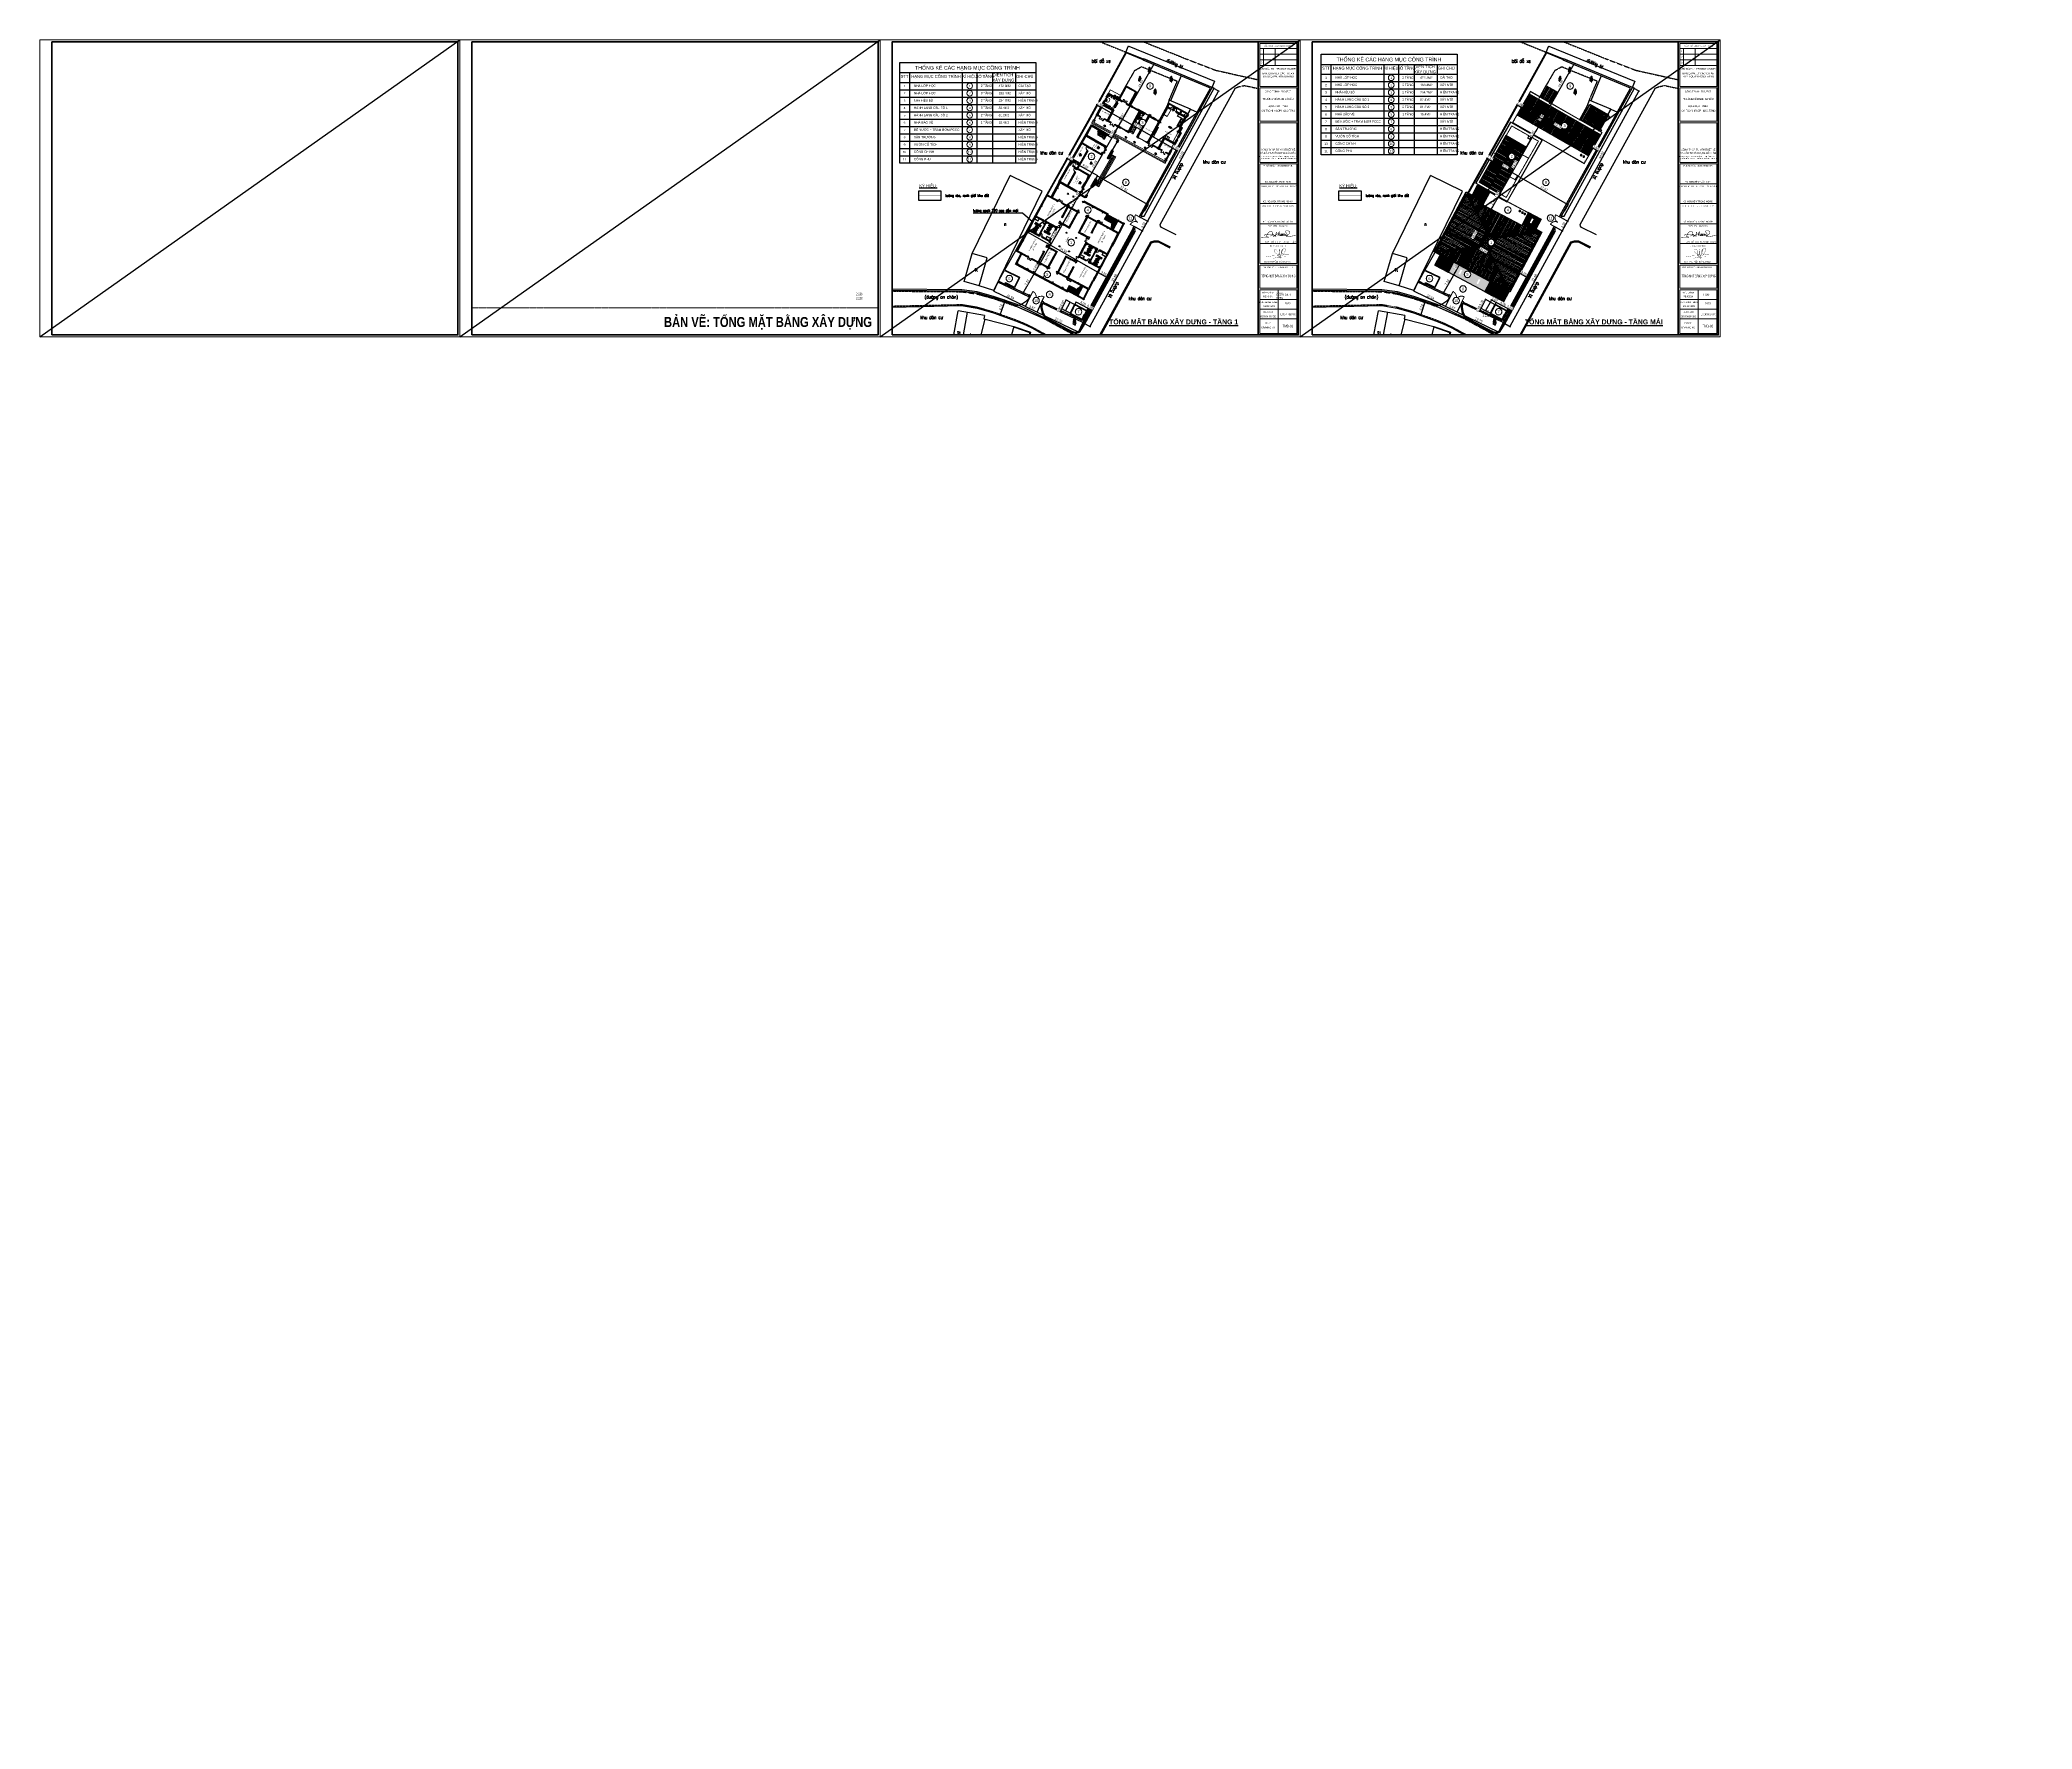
# Model space of a CAD drawing. Header units: millimetres. Extents: x -1055201 to -457681, y -323938 to 182808.
import ezdxf
from ezdxf.enums import TextEntityAlignment as Align
from ezdxf.xclip import XClip

# ---------------------------------------------------------------- set-up
doc = ezdxf.new("R2010")
doc.units = ezdxf.units.MM
doc.header["$LTSCALE"] = 5
doc.header["$XCLIPFRAME"] = 0
for name, pattern in [('CENTER', [2, 1.25, -0.25, 0.25, -0.25]), ('CENTER2', [28.575, 19.05, -3.175, 3.175, -3.175]), ('DASHDOT', [1, 0.5, -0.25, 0, -0.25]), ('DASHDOT2', [0.5, 0.25, -0.125, 0, -0.125]), ('DASHED', [0.75, 0.5, -0.25]), ('DASHED2', [0.375, 0.25, -0.125]), ('HIDDEN', [0.375, 0.25, -0.125]), ('HIDDEN2', [0.1875, 0.125, -0.0625])]:
    doc.linetypes.add(name, pattern=pattern)
doc.layers.get('0').update_dxf_attribs({"linetype": 'CENTER2'})
for name, color, linetype in [('0-Text', 7, 'Continuous'), ('1-KYHIEU', 1, 'Continuous'), ('1-NETMANH', 250, 'Continuous'), ('bonhoa', 4, 'Continuous'), ('BOVIA', 1, 'Continuous'), ('DIA-VAT', 242, 'Continuous'), ('diavat', 9, 'Continuous'), ('DUONGnhua', 14, 'Continuous'), ('KYHIEU', 7, 'Continuous'), ('net 04', 3, 'Continuous'), ('NHA', 2, 'Continuous'), ('TEXT', 42, 'Continuous'), ('Thoat nuoc', 5, 'Continuous'), ('Tuongxay', 11, 'Continuous'), ('VATTHE', 33, 'Continuous')]:
    doc.layers.add(name, color=color, linetype=linetype)
for name, color, linetype, lineweight in [('0.10_Thiet-Bi', 157, 'Continuous', 9), ('0.15_Cua', 144, 'Continuous', 15), ('03', 252, 'Continuous', 30), ('08. Net Text', 3, 'Continuous', 13), ('BICO-4-NET CAT KT', 4, 'Continuous', 35), ('BICO-8-THAY2', 8, 'Continuous', 20), ('BICO-9-NÉT CỬA', 9, 'Continuous', 25), ('cat1', 30, 'Continuous', 50), ('cat2', 22, 'Continuous', 30), ('DIM', 156, 'Continuous', 13), ('DODAC-NOITHAT', 135, 'Continuous', 9), ('EG Text2', 7, 'Continuous', 18), ('HATCH', 250, 'Continuous', 9), ('hatch1', 136, 'Continuous', 9), ('hatch1 @ 1', 136, 'Continuous', 9), ('ISO', 153, 'Continuous', 13), ('Khungten_LCDI', 7, 'Continuous', 25), ('LC Dim', 8, 'Continuous', 18), ('LC Hatch', 252, 'Continuous', 9), ('LC Hatch @ 1', 252, 'Continuous', 9), ('LC ISO', 153, 'Continuous', 13), ('LC Net dam 1', 30, 'Continuous', 30), ('LC Net dam2', 6, 'Continuous', 40), ('LC Net dam3', 1, 'Continuous', 60), ('LC Net khuat', 4, 'HIDDEN', 13), ('LC Net manh', 9, 'Continuous', 5), ('LC Net thay', 7, 'Continuous', 25), ('LC Net truc', 79, 'DASHDOT', 13), ('LC Text1', 3, 'Continuous', 20), ('LC Text2', 7, 'Continuous', 25), ('MANH', 35, 'HIDDEN', 5), ('manh1', 67, 'Continuous', 13), ('moc', 7, 'Continuous', 0), ('NOITHAT', 125, 'Continuous', 13), ('thay1', 63, 'Continuous', 18), ('truc', 76, 'CENTER', 9), ('V KHUAT MANH', 27, 'DASHED', 5)]:
    doc.layers.add(name, color=color, linetype=linetype, lineweight=lineweight)
doc.layers.add('KCS_Plotter', color=11, linetype='Continuous', plot=False)
doc.layers.get('LC Net truc').off()
doc.styles.add('AH', font='VHARIAL.TTF')
doc.styles.add('EG 1', font='VHAVANB.TTF')
doc.styles.add('General text 2', font='arial.ttf')
doc.styles.add('HOATBIF', font='hoatbif.shx', dxfattribs={"width": 0.75})
doc.styles.add('Khungten', font='VHAVAN.TTF', dxfattribs={"width": 0.9, "height": 5000})
doc.styles.add('LC 1', font='VHAVANB.TTF')
doc.styles.add('LC 3', font='vnsimli.shx', dxfattribs={"width": 0.75})
doc.styles.add('LC3', font='VHARIALB.TTF', dxfattribs={"width": 0.8})
doc.styles.add('simli', font='vnsimli.shx', dxfattribs={"height": 2})
doc.styles.add('T1', font='Vnsimli.shx', dxfattribs={"width": 0.8})
doc.styles.add('T2', font='VHARIAL.TTF', dxfattribs={"width": 0.8})
doc.styles.add('Text Khung Ten', font='VHAVAN.TTF')
doc.styles.add('Title', font='VHBLACK.TTF')
doc.styles.add('VnArialH', font='VHARIAL.TTF')
doc.styles.add('VnAvantH', font='VHAVANB.TTF', dxfattribs={"width": 0.6})
doc.linetypes.add('FENCELINE2', pattern='A,0.25,-0.1,[132,ltypeshp.shx,S=0.1,R=0,X=-0.1,Y=0],-0.1,1', length=1.45)
doc.linetypes.add('HOT_WATER_SUPPLY', pattern='A,0.5,-0.2,["HW",Standard,S=0.1,R=0,X=-0.1,Y=-0.05],-0.2', length=0.9)
doc.dimstyles.new('1-100', dxfattribs={"dimscale": 100, "dimtxt": 2.5, "dimasz": 0.35, "dimexe": 0.5, "dimexo": 0, "dimgap": 0.8, "dimtad": 1, "dimdec": 0, "dimzin": 0, "dimdsep": 46, "dimtxsty": 'HOATBIF', "dimblk1": 'DOT', "dimblk2": 'DOT', "dimsah": 1, "dimcen": -1, "dimdle": 1, "dimclrd": 256, "dimclre": 256, "dimclrt": 4, "dimadec": 3, "dimazin": 2, "dimtfac": 0.333333, "dimtdec": 0, "dimtix": 1, "dimtmove": 2, "dimatfit": 3, "dimldrblk": 'DOT', "dimfxl": 1, "dimtvp": 0.833333, "dimtolj": 1, "dimtzin": 0, "dimarcsym": 0})
doc.dimstyles.new('Copy of 1-110', dxfattribs={"dimscale": 110, "dimtxt": 2.5, "dimasz": 0.35, "dimexe": 0.5, "dimexo": 0, "dimgap": 0.8, "dimtad": 1, "dimdec": 0, "dimzin": 0, "dimdsep": 46, "dimtxsty": 'HOATBIF', "dimblk1": 'DOT', "dimblk2": 'DOT', "dimsah": 1, "dimcen": -1, "dimdle": 1, "dimclrd": 256, "dimclre": 256, "dimclrt": 4, "dimadec": 3, "dimazin": 2, "dimtfac": 0.333333, "dimtdec": 0, "dimtix": 1, "dimtmove": 2, "dimatfit": 3, "dimldrblk": 'DOT', "dimfxl": 1, "dimtvp": 0.833333, "dimtolj": 1, "dimtzin": 0, "dimarcsym": 0})
pattern_1 = [(45, (-988472.935, 249758.167), (2e-15, 17.96051224), [6.35, -19.05]), (135, (-988468.445, 249758.167), (-17.96051224, 2e-15), [6.35, -19.05])]
pattern_2 = [(315, (-27347.122, -470406.276), (22.4506403, 22.4506403), []), (45, (-27347.122, -470406.276), (-22.4506403, 22.4506403), [])]
pattern_3 = [(45, (472216.26, -12937.94), (-67.35192, 67.35192), []), (135, (472216.26, -12937.94), (-67.35192, -67.35192), [])]
pattern_4 = [(45, (-28800.474, 75690.895), (-26.516504, 26.516504), [])]
pattern_5 = [(116.56505, (90522.97, 679755.22), (-299.99982, 6e-06), [63.167, -607.6535]), (116.56505, (90522.97, 679455.22), (-299.99982, 6e-06), [63.167, -607.6535]), (153.43495, (90460.74, 679845.7), (-299.999824, -6e-06), [60.3815, -610.439]), (153.43495, (90460.74, 679545.7), (-299.999824, -6e-06), [60.3815, -610.439]), (135, (90494.72, 679511.71), (-299.99995, 1e-13), [48.057, -376.207]), (225, (90494.72, 679336.18), (-299.99995, 1e-13), [48.057, -376.207]), (90, (90522.97, 679392.67), (-300, 9e-14), [62.5425, -237.4575]), (206.56505, (90460.74, 679602.2), (-299.999824, 6e-06), [60.3815, -610.439]), (206.56505, (90460.74, 679302.2), (-299.999824, 6e-06), [60.3815, -610.439]), (243.43495, (90522.97, 679692.67), (-299.99982, -6e-06), [63.167, -607.6535]), (243.43495, (90522.97, 679392.67), (-299.99982, -6e-06), [63.167, -607.6535]), (360, (90222.97, 679461.44), (1e-13, 300), [68.771, -231.229]), (225, (90382.22, 679523.68), (-299.99995, 1e-13), [48.057, -376.207]), (243.43495, (90406.73, 679872.7), (-299.99982, -6e-06), [54.81, -616.01]), (243.43495, (90406.73, 679572.7), (-299.99982, -6e-06), [54.81, -616.01]), (206.56505, (90348.24, 679789.7), (-299.999824, 6e-06), [63.167, -607.6535]), (206.56505, (90348.24, 679489.7), (-299.999824, 6e-06), [63.167, -607.6535]), (153.43495, (90348.24, 679658.2), (-299.999824, -6e-06), [63.167, -607.6535]), (153.43495, (90348.24, 679358.2), (-299.999824, -6e-06), [63.167, -607.6535]), (135, (90382.22, 679324.21), (-299.99995, 1e-13), [48.057, -376.207]), (360, (90222.97, 679386.44), (1e-13, 300), [68.771, -231.229]), (116.56505, (90406.73, 679575.2), (-299.99982, 6e-06), [54.81, -616.01]), (116.56505, (90406.73, 679275.2), (-299.99982, 6e-06), [54.81, -616.01])]
pattern_6 = [(90, (0, 0), (-375, 0), []), (90, (125, 125), (-375, 0), [])]

# ---------------------------------------------------------------- blocks, each defined once
blk = doc.blocks.new('A$C442A5462')
for p, q in [((265, 143, -500), (283, 143, -500)), ((265, 114, -500), (265, 143, -500)), ((324, 114, -500), (265, 114, -500)), ((270, 114, -500), (270, 143, -500)), ((283, 133, -500), (287, 172, -500)), ((298, 172, -500), (287, 172, -500)), ((304, 133, -500), (298, 172, -500)), ((304, 143, -500), (324, 143, -500)), ((320, 143, -500), (320, 114, -500)), ((324, 143, -500), (324, 114, -500)), ((355, 139, -500), (324, 139, -500)), ((355, 117, -500), (324, 117, -500)), ((355, 108, -500), (355, 150, -500)), ((367, 162, -500), (369, 162, -500)), ((369, 96, -500), (367, 96, -500))]:
    blk.add_line(p, q)
at = {"elevation": -500}
for points in [[(332, 139, 0.088181), (321, 171, 0.1060571), (284, 213, 0.0858272), (232, 240, 0.0755085), (167, 250, 0.0755085), (101, 240, 0.0858272), (49, 213, 0.1060571), (12, 171, 0.126726), (0, 125, 0.126726), (12, 79, 0.1060571), (49, 37, 0.0858272), (101, 10, 0.0755085), (167, 0, 0.0755085)], [(282, 196, 0.0174756), (275, 201, 0.0858272), (228, 226, 0.0755085), (167, 235, 0.0755085), (105, 226, 0.0725742), (65, 206, 0.0396192)], [(65, 44, 0.0725742), (105, 24, 0.0755085), (167, 15, 0.0755085)], [(167, 0, 0.0755085), (232, 10, 0.0858272), (284, 37, 0.1060571), (321, 79, 0.1060732), (333, 117, 0.126726)], [(167, 15, 0.0755085), (228, 24, 0.0858272), (275, 49, 0.0174756), (282, 54, 0.126726)]]:
    blk.add_lwpolyline(points, format="xyb", dxfattribs=at)
for centre, radius in [((114, 125, -500), 95.1), ((178, 128, -500), 23.1)]:
    blk.add_circle(centre, radius)
for centre, radius, start, end in [((141, 131, -500), 26.6, 129.81114, 184.92877), ((141, 126, -500), 26.6, 175.07123, 230.18886), ((189, 73, -500), 102, 86.44601, 129.81114), ((189, 184, -500), 102, 230.18886, 275.81804), ((345, 125, -500), 95.1, 131.56302, 228.43698), ((294, 133, -500), 15.2, 136.81427, 43.18573), ((294, 133, -500), 10.6, 180, 0), ((367, 150, -500), 12.2, 90, 180), ((367, 108, -500), 12.2, 180, 270)]:
    blk.add_arc(centre, radius, start, end)
blk = doc.blocks.new('lavabo7')
for p, q in [((-265, 20), (0, 20)), ((-36, 80), (-14, 179)), ((-25, 62), (-36, 80)), ((-34, 216), (34, 216)), ((0, 62), (-25, 62)), ((-14, 179), (0, 179)), ((0, 182), (0, 250)), ((14, 179), (0, 179)), ((0, 62), (25, 62)), ((265, 20), (0, 20)), ((36, 80), (14, 179)), ((25, 62), (36, 80))]:
    blk.add_line(p, q)
blk.add_lwpolyline([(0, 0), (265, 0), (265, 335, 0.2674001), (250, 361, 0.1289294), (0, 430, 0.1289294), (-250, 361, 0.2674001), (-265, 335), (-265, 0)], format="xyb", close=True)
for points in [[(1, 390, 0.1104119), (-200, 343, 0.3103591), (-216, 313), (-206, 187, 0.3565334), (-179, 159, 0.0152294), (-21, 146)], [(21, 146, 0.0152294), (179, 159, 0.3565334), (206, 187), (216, 313, 0.3103591), (200, 343, 0.1104119), (-1, 390, 0.1104119)]]:
    blk.add_lwpolyline(points, format="xyb")
at = {"const_width": 18}
for points in [[(-68, 79, -1), (-50, 79, -1)], [(68, 79, 1), (50, 79, 1)]]:
    blk.add_lwpolyline(points, format="xyb", close=True, dxfattribs=at)
for radius in [22.8, 12.8]:
    blk.add_circle((0, 216), radius)
blk = doc.blocks.new('mb-xibet3')
for p, q in [((185, 0), (-185, 0)), ((-210, -25), (-210, -134)), ((-210, -370), (-210, -134)), ((-210, -215), (0, -200)), ((-179, -169), (-118, -176)), ((50, -710), (-50, -710)), ((0, -200), (210, -215)), ((118, -176), (179, -169)), ((210, -134), (210, -25)), ((210, -134), (210, -370))]:
    blk.add_line(p, q)
blk.add_circle((0, -370), 45)
for centre, radius, start, end in [((-185, -25), 25, 90, 180), ((-175, -134), 35, 180, 263.211025), ((240, -366), 450, 180.551219, 229.851029), ((0, -410), 150, 357.129871, 182.870129), ((194, -405), 345, 182.082144, 195.893134), ((99, -432), 245, 195.893134, 214.5044), ((15, -410), 150, 92.86128, 182.870129), ((209, -405), 345, 182.082144, 195.893134), ((114, -432), 245, 195.893134, 214.5044), ((0, 817), 1000, 263.211025, 276.788975), ((38, -474), 172, 214.5044, 238.92745), ((53, -474), 172, 214.5044, 238.92745), ((0, -537), 97.7, 238.92745, 270), ((10, -370), 45, 96.37937, 263.62063), ((15, -537), 97.7, 238.92745, 265.598498), ((0, -537), 97.7, 270, 301.07255), ((-240, -366), 450, 310.148971, 359.448781), ((-38, -474), 172, 301.07255, 325.4956), ((-99, -432), 245, 325.4956, 344.106866), ((-194, -405), 345, 344.106866, 357.917856), ((175, -134), 35, 276.788975, 0), ((185, -25), 25, 0, 90)]:
    blk.add_arc(centre, radius, start, end)
at = {"layer": '1-NETMANH'}
for p, q in [((0, -802), (0, 95)), ((-300, -370), (300, -370))]:
    blk.add_line(p, q, dxfattribs=at)
blk = doc.blocks.new('*U83')
for p, q in [((100, -90), (100, -50)), ((100, -70), (450, -70)), ((100, -1110), (100, -1150)), ((100, -1130), (450, -1130)), ((450, -90), (450, -50)), ((450, -1110), (450, -1150))]:
    blk.add_line(p, q)
for points in [[(0, -50), (0, -90), (550, -90), (550, -50)], [(0, -1150), (0, -1110), (550, -1110), (550, -1150)]]:
    blk.add_lwpolyline(points, close=True)
at = {"linetype": 'HIDDEN2'}
for centre, start, end in [((0, -50), 270, 359.999961), ((0, -1150), 0.000039, 90)]:
    blk.add_arc(centre, 550, start, end, dxfattribs=at)
at = {"layer": '03'}
for points in [[(-110, 0), (-110, -60), (-40, -60), (-40, -50), (0, -50), (0, 0)], [(-110, -1200), (-110, -1140), (-40, -1140), (-40, -1150), (0, -1150), (0, -1200)]]:
    blk.add_lwpolyline(points, close=True, dxfattribs=at)
blk = doc.blocks.new('*U84')
for p, q in [((-450, -90), (-450, -50)), ((-100, -70), (-450, -70)), ((-450, -1110), (-450, -1150)), ((-100, -1130), (-450, -1130)), ((-100, -90), (-100, -50)), ((-100, -1110), (-100, -1150))]:
    blk.add_line(p, q)
for points in [[(0, -50), (0, -90), (-550, -90), (-550, -50)], [(0, -1150), (0, -1110), (-550, -1110), (-550, -1150)]]:
    blk.add_lwpolyline(points, close=True)
at = {"linetype": 'HIDDEN2'}
for centre, start, end in [((0, -50), 180.000039, 270), ((0, -1150), 90, 179.999961)]:
    blk.add_arc(centre, 550, start, end, dxfattribs=at)
at = {"layer": '03'}
for points in [[(110, 0), (110, -60), (40, -60), (40, -50), (0, -50), (0, 0)], [(110, -1200), (110, -1140), (40, -1140), (40, -1150), (0, -1150), (0, -1200)]]:
    blk.add_lwpolyline(points, close=True, dxfattribs=at)
blk = doc.blocks.new('nhà cải tạo')
at = {"layer": 'LC Hatch'}
for points in [[(250, -250), (15, -250), (15, 0), (250, 0)], [(3850, -350), (3600, -350), (3600, 0), (3850, 0)], [(7450, -250), (7200, -250), (7200, 0), (7450, 0)], [(12050, -250), (11800, -250), (11800, 0), (12050, 0)], [(15400, -350), (15650, -350), (15650, 0), (15400, 0)], [(15, -3850), (15, -3600), (350, -3600), (350, -3850)], [(7100, -3850), (7100, -3600), (7450, -3600), (7450, -3850)], [(12150, -3850), (12150, -3600), (11800, -3600), (11800, -3850)], [(19235, -3850), (19235, -3600), (18900, -3600), (18900, -3850)], [(19000, -250), (19235, -250), (19235, 0), (19000, 0)], [(250, -7450), (15, -7450), (15, -7200), (250, -7200)], [(250, -10800), (15, -10800), (15, -10550), (250, -10550)], [(3850, -7450), (3600, -7450), (3600, -7100), (3850, -7100)], [(3850, -10800), (3600, -10800), (3600, -10550), (3850, -10550)], [(7450, -7450), (7200, -7450), (7200, -7200), (7450, -7200)], [(12050, -7450), (11800, -7450), (11800, -7200), (12050, -7200)], [(15400, -7450), (15650, -7450), (15650, -7100), (15400, -7100)], [(15400, -10800), (15650, -10800), (15650, -10550), (15400, -10550)], [(19000, -7450), (19235, -7450), (19235, -7200), (19000, -7200)], [(19000, -10800), (19235, -10800), (19235, -10550), (19000, -10550)], [(250, -14050), (15, -14050), (15, -13800), (250, -13800)], [(250, -17400), (15, -17400), (15, -17150), (250, -17150)], [(3850, -14050), (3600, -14050), (3600, -13800), (3850, -13800)], [(3850, -17150), (3600, -17150), (3600, -17500), (3850, -17500)], [(7450, -17400), (7200, -17400), (7200, -17150), (7450, -17150)], [(12050, -17400), (11800, -17400), (11800, -17150), (12050, -17150)], [(15400, -14050), (15650, -14050), (15650, -13800), (15400, -13800)], [(15400, -17150), (15650, -17150), (15650, -17500), (15400, -17500)], [(19000, -14050), (19235, -14050), (19235, -13800), (19000, -13800)], [(19000, -17400), (19235, -17400), (19235, -17150), (19000, -17150)], [(15, -20750), (15, -21000), (350, -21000), (350, -20750)], [(7100, -20750), (7100, -21000), (7450, -21000), (7450, -20750)], [(12150, -20750), (12150, -21000), (11800, -21000), (11800, -20750)], [(19235, -20750), (19235, -21000), (18900, -21000), (18900, -20750)], [(250, -24600), (15, -24600), (15, -24350), (250, -24350)], [(3850, -24250), (3600, -24250), (3600, -24600), (3850, -24600)], [(7450, -24600), (7200, -24600), (7200, -24350), (7450, -24350)], [(12050, -24600), (11800, -24600), (11800, -24350), (12050, -24350)], [(15400, -24250), (15650, -24250), (15650, -24600), (15400, -24600)], [(19000, -24600), (19235, -24600), (19235, -24350), (19000, -24350)]]:
    blk.add_hatch(color=256, dxfattribs=at).paths.add_polyline_path(points)
h = blk.add_hatch(dxfattribs=at)
h.set_pattern_fill('ANSI37', color=256, scale=10, angle=-90)
h.set_pattern_definition(pattern_2)
h.paths.add_polyline_path([(15, -3925), (15, -4025), (250, -4025), (250, -3925)])
h = blk.add_hatch(dxfattribs=at)
h.set_pattern_fill('ANSI37', color=256, scale=10, angle=-90)
h.set_pattern_definition(pattern_2)
h.paths.add_polyline_path([(19000, -3925), (19000, -4025), (19235, -4025), (19235, -3925)])
h = blk.add_hatch(dxfattribs=at)
h.set_pattern_fill('ANSI37', color=256, scale=10)
h.set_pattern_definition([(45, (473456.276, -53797.122), (-22.4506403, 22.4506403), []), (135, (473456.276, -53797.122), (-22.4506403, -22.4506403), [])])
h.paths.add_polyline_path([(6975, -7450), (7075, -7450), (7075, -7200), (6975, -7200)])
h = blk.add_hatch(color=256, dxfattribs=at)
edge = h.paths.add_edge_path()
edge.add_arc((7325, -10675), 150, 0, 360)
h = blk.add_hatch(color=256, dxfattribs=at)
edge = h.paths.add_edge_path()
edge.add_arc((11925, -10675), 150, 0, 360)
h = blk.add_hatch(dxfattribs=at)
h.set_pattern_fill('ANSI37', color=256, scale=10)
h.set_pattern_definition([(45, (478656.276, -53797.122), (-22.4506403, 22.4506403), []), (135, (478656.276, -53797.122), (-22.4506403, -22.4506403), [])])
h.paths.add_polyline_path([(12175, -7450), (12275, -7450), (12275, -7200), (12175, -7200)])
h = blk.add_hatch(dxfattribs=at)
h.set_pattern_fill('ANSI37', color=256, scale=30)
h.set_pattern_definition(pattern_3)
h.paths.add_polyline_path([(250, -17510), (15, -17510), (15, -18710), (250, -18710)])
h = blk.add_hatch(dxfattribs=at)
h.set_pattern_fill('ANSI37', color=256, scale=10)
h.set_pattern_definition([(45, (473456.276, -63747.122), (-22.4506403, 22.4506403), []), (135, (473456.276, -63747.122), (-22.4506403, -22.4506403), [])])
h.paths.add_polyline_path([(6975, -17400), (7075, -17400), (7075, -17150), (6975, -17150)])
h = blk.add_hatch(color=256, dxfattribs=at)
edge = h.paths.add_edge_path()
edge.add_arc((7325, -13925), 150, 0, 360)
h = blk.add_hatch(color=256, dxfattribs=at)
edge = h.paths.add_edge_path()
edge.add_arc((11925, -13925), 150, 0, 360)
h = blk.add_hatch(dxfattribs=at)
h.set_pattern_fill('ANSI37', color=256, scale=10)
h.set_pattern_definition([(45, (478656.276, -63747.122), (-22.4506403, 22.4506403), []), (135, (478656.276, -63747.122), (-22.4506403, -22.4506403), [])])
h.paths.add_polyline_path([(12175, -17400), (12275, -17400), (12275, -17150), (12175, -17150)])
h = blk.add_hatch(dxfattribs=at)
h.set_pattern_fill('ANSI37', color=256, scale=30)
h.set_pattern_definition(pattern_3)
h.paths.add_polyline_path([(19000, -18710), (19235, -18710), (19235, -17510), (19000, -17510)])
h = blk.add_hatch(dxfattribs=at)
h.set_pattern_fill('BETONG', color=256, scale=20, pattern_type=2)
h.set_pattern_definition([(0, (473456.28, -54365.36), (0, 103.923048), [2.5, -57.5]), (0, (473456.28, -54361.03), (0, 103.923048), [2.5, -57.5]), (120, (473456.28, -54365.36), (-90, -51.961524), [2.5, -57.5]), (120, (473460.03, -54363.19), (-90, -51.961524), [2.5, -57.5]), (0, (473486.28, -54313.4), (0, 103.923048), [2.5, -57.5]), (0, (473486.28, -54309.07), (0, 103.923048), [2.5, -57.5]), (120, (473486.28, -54313.4), (-90, -51.961524), [2.5, -57.5]), (120, (473490.03, -54311.23), (-90, -51.961524), [2.5, -57.5]), (60, (473458.78, -54365.36), (-90, 51.961524), [2.5, -57.5]), (60, (473455.03, -54363.19), (-90, 51.961524), [2.5, -57.5]), (60, (473488.78, -54417.32), (-90, 51.961524), [2.5, -57.5]), (60, (473485.03, -54415.16), (-90, 51.961524), [2.5, -57.5]), (45, (473456.276, -54365.36), (-21.2132034, 21.2132034), []), (50, (473456.28, -54365.36), (143.452037, -12.550427), [15, -165]), (355, (473456.28, -54365.36), (-27.750267, 150.438427), [12, -132]), (100.4514, (473468.23, -54366.4), (115.701876, 137.88791), [12.74804, -140.228422]), (46.1842, (473456.28, -54325.36), (213.44821, -33.1038), [22.5, -247.5]), (96.6356, (473474.06, -54328.12), (186.93254, 194.82357), [19.12206, -210.3426]), (351.1842, (473456.28, -54325.36), (186.93239, 194.82372), [18, -198]), (21, (473476.28, -54335.36), (119.38141, -80.523778), [15, -165]), (326, (473476.28, -54335.36), (48.663066, 145.03001), [12, -132]), (71.4514, (473486.22, -54342.07), (168.044526, 64.5061), [12.74804, -140.228422]), (37.5, (473456.276, -54365.36), (2.431971, 66.578771), [0, -130.4, 0, -134, 0, -132.5]), (7.5, (473456.276, -54365.36), (52.613907, 78.882342), [0, -76.4, 0, -127.4, 0, -50.5]), (327.5, (473411.676, -54365.36), (106.764487, -4.5109743), [0, -50, 0, -156, 0, -207]), (317.5, (473391.68, -54365.36), (116.637234, 20.020996), [0, -65, 0, -103.6, 0, -147])])
h.paths.add_polyline_path([(22315, -14035), (22535, -14035), (22535, -13815), (22315, -13815)])
h = blk.add_hatch(dxfattribs=at)
h.set_pattern_fill('BETONG', color=256, scale=20, pattern_type=2)
h.set_pattern_definition([(0, (470486.28, -54365.36), (0, 103.923048), [2.5, -57.5]), (0, (470486.28, -54361.03), (0, 103.923048), [2.5, -57.5]), (120, (470486.28, -54365.36), (-90, -51.961524), [2.5, -57.5]), (120, (470490.03, -54363.19), (-90, -51.961524), [2.5, -57.5]), (0, (470516.28, -54313.4), (0, 103.923048), [2.5, -57.5]), (0, (470516.28, -54309.07), (0, 103.923048), [2.5, -57.5]), (120, (470516.28, -54313.4), (-90, -51.961524), [2.5, -57.5]), (120, (470520.03, -54311.23), (-90, -51.961524), [2.5, -57.5]), (60, (470488.78, -54365.36), (-90, 51.961524), [2.5, -57.5]), (60, (470485.03, -54363.19), (-90, 51.961524), [2.5, -57.5]), (60, (470518.78, -54417.32), (-90, 51.961524), [2.5, -57.5]), (60, (470515.03, -54415.16), (-90, 51.961524), [2.5, -57.5]), (45, (470486.276, -54365.36), (-21.2132034, 21.2132034), []), (50, (470486.28, -54365.36), (143.452037, -12.550427), [15, -165]), (355, (470486.28, -54365.36), (-27.750267, 150.438427), [12, -132]), (100.4514, (470498.23, -54366.4), (115.701876, 137.88791), [12.74804, -140.228422]), (46.1842, (470486.28, -54325.36), (213.44821, -33.1038), [22.5, -247.5]), (96.6356, (470504.06, -54328.12), (186.93254, 194.82357), [19.12206, -210.3426]), (351.1842, (470486.28, -54325.36), (186.93239, 194.82372), [18, -198]), (21, (470506.28, -54335.36), (119.38141, -80.523778), [15, -165]), (326, (470506.28, -54335.36), (48.663066, 145.03001), [12, -132]), (71.4514, (470516.22, -54342.07), (168.044526, 64.5061), [12.74804, -140.228422]), (37.5, (470486.276, -54365.36), (2.431971, 66.578771), [0, -130.4, 0, -134, 0, -132.5]), (7.5, (470486.276, -54365.36), (52.613907, 78.882342), [0, -76.4, 0, -127.4, 0, -50.5]), (327.5, (470441.676, -54365.36), (106.764487, -4.5109743), [0, -50, 0, -156, 0, -207]), (317.5, (470421.68, -54365.36), (116.637234, 20.020996), [0, -65, 0, -103.6, 0, -147])])
h.paths.add_polyline_path([(22315, -13815), (22315, -14035), (22535, -14035), (22535, -13815)])
h = blk.add_hatch(dxfattribs=at)
h.set_pattern_fill('BETONG', color=256, scale=20, pattern_type=2)
h.set_pattern_definition([(0, (473456.28, -51115.36), (0, 103.923048), [2.5, -57.5]), (0, (473456.28, -51111.03), (0, 103.923048), [2.5, -57.5]), (120, (473456.28, -51115.36), (-90, -51.961524), [2.5, -57.5]), (120, (473460.03, -51113.19), (-90, -51.961524), [2.5, -57.5]), (0, (473486.28, -51063.4), (0, 103.923048), [2.5, -57.5]), (0, (473486.28, -51059.07), (0, 103.923048), [2.5, -57.5]), (120, (473486.28, -51063.4), (-90, -51.961524), [2.5, -57.5]), (120, (473490.03, -51061.23), (-90, -51.961524), [2.5, -57.5]), (60, (473458.78, -51115.36), (-90, 51.961524), [2.5, -57.5]), (60, (473455.03, -51113.19), (-90, 51.961524), [2.5, -57.5]), (60, (473488.78, -51167.32), (-90, 51.961524), [2.5, -57.5]), (60, (473485.03, -51165.16), (-90, 51.961524), [2.5, -57.5]), (45, (473456.276, -51115.36), (-21.2132034, 21.2132034), []), (50, (473456.28, -51115.36), (143.452037, -12.550427), [15, -165]), (355, (473456.28, -51115.36), (-27.750267, 150.438427), [12, -132]), (100.4514, (473468.23, -51116.4), (115.701876, 137.88791), [12.74804, -140.228422]), (46.1842, (473456.28, -51075.36), (213.44821, -33.1038), [22.5, -247.5]), (96.6356, (473474.06, -51078.12), (186.93254, 194.82357), [19.12206, -210.3426]), (351.1842, (473456.28, -51075.36), (186.93239, 194.82372), [18, -198]), (21, (473476.28, -51085.36), (119.38141, -80.523778), [15, -165]), (326, (473476.28, -51085.36), (48.663066, 145.03001), [12, -132]), (71.4514, (473486.22, -51092.07), (168.044526, 64.5061), [12.74804, -140.228422]), (37.5, (473456.276, -51115.36), (2.431971, 66.578771), [0, -130.4, 0, -134, 0, -132.5]), (7.5, (473456.276, -51115.36), (52.613907, 78.882342), [0, -76.4, 0, -127.4, 0, -50.5]), (327.5, (473411.676, -51115.36), (106.764487, -4.5109743), [0, -50, 0, -156, 0, -207]), (317.5, (473391.68, -51115.36), (116.637234, 20.020996), [0, -65, 0, -103.6, 0, -147])])
h.paths.add_polyline_path([(22535, -13815), (22315, -13815), (22315, -14035), (22535, -14035)])
h = blk.add_hatch(dxfattribs=at)
h.set_pattern_fill('BETONG', color=256, scale=20, pattern_type=2)
h.set_pattern_definition([(0, (470486.28, -51115.36), (0, 103.923048), [2.5, -57.5]), (0, (470486.28, -51111.03), (0, 103.923048), [2.5, -57.5]), (120, (470486.28, -51115.36), (-90, -51.961524), [2.5, -57.5]), (120, (470490.03, -51113.19), (-90, -51.961524), [2.5, -57.5]), (0, (470516.28, -51063.4), (0, 103.923048), [2.5, -57.5]), (0, (470516.28, -51059.07), (0, 103.923048), [2.5, -57.5]), (120, (470516.28, -51063.4), (-90, -51.961524), [2.5, -57.5]), (120, (470520.03, -51061.23), (-90, -51.961524), [2.5, -57.5]), (60, (470488.78, -51115.36), (-90, 51.961524), [2.5, -57.5]), (60, (470485.03, -51113.19), (-90, 51.961524), [2.5, -57.5]), (60, (470518.78, -51167.32), (-90, 51.961524), [2.5, -57.5]), (60, (470515.03, -51165.16), (-90, 51.961524), [2.5, -57.5]), (45, (470486.276, -51115.36), (-21.2132034, 21.2132034), []), (50, (470486.28, -51115.36), (143.452037, -12.550427), [15, -165]), (355, (470486.28, -51115.36), (-27.750267, 150.438427), [12, -132]), (100.4514, (470498.23, -51116.4), (115.701876, 137.88791), [12.74804, -140.228422]), (46.1842, (470486.28, -51075.36), (213.44821, -33.1038), [22.5, -247.5]), (96.6356, (470504.06, -51078.12), (186.93254, 194.82357), [19.12206, -210.3426]), (351.1842, (470486.28, -51075.36), (186.93239, 194.82372), [18, -198]), (21, (470506.28, -51085.36), (119.38141, -80.523778), [15, -165]), (326, (470506.28, -51085.36), (48.663066, 145.03001), [12, -132]), (71.4514, (470516.22, -51092.07), (168.044526, 64.5061), [12.74804, -140.228422]), (37.5, (470486.276, -51115.36), (2.431971, 66.578771), [0, -130.4, 0, -134, 0, -132.5]), (7.5, (470486.276, -51115.36), (52.613907, 78.882342), [0, -76.4, 0, -127.4, 0, -50.5]), (327.5, (470441.676, -51115.36), (106.764487, -4.5109743), [0, -50, 0, -156, 0, -207]), (317.5, (470421.68, -51115.36), (116.637234, 20.020996), [0, -65, 0, -103.6, 0, -147])])
h.paths.add_polyline_path([(22315, -13815), (22315, -14035), (22535, -14035), (22535, -13815)])
h = blk.add_hatch(dxfattribs=at)
h.set_pattern_fill('BETONG', color=256, scale=20, pattern_type=2)
h.set_pattern_definition([(0, (473456.28, -47765.36), (0, 103.923048), [2.5, -57.5]), (0, (473456.28, -47761.03), (0, 103.923048), [2.5, -57.5]), (120, (473456.28, -47765.36), (-90, -51.961524), [2.5, -57.5]), (120, (473460.03, -47763.19), (-90, -51.961524), [2.5, -57.5]), (0, (473486.28, -47713.4), (0, 103.923048), [2.5, -57.5]), (0, (473486.28, -47709.07), (0, 103.923048), [2.5, -57.5]), (120, (473486.28, -47713.4), (-90, -51.961524), [2.5, -57.5]), (120, (473490.03, -47711.23), (-90, -51.961524), [2.5, -57.5]), (60, (473458.78, -47765.36), (-90, 51.961524), [2.5, -57.5]), (60, (473455.03, -47763.19), (-90, 51.961524), [2.5, -57.5]), (60, (473488.78, -47817.32), (-90, 51.961524), [2.5, -57.5]), (60, (473485.03, -47815.16), (-90, 51.961524), [2.5, -57.5]), (45, (473456.276, -47765.36), (-21.2132034, 21.2132034), []), (50, (473456.28, -47765.36), (143.452037, -12.550427), [15, -165]), (355, (473456.28, -47765.36), (-27.750267, 150.438427), [12, -132]), (100.4514, (473468.23, -47766.4), (115.701876, 137.88791), [12.74804, -140.228422]), (46.1842, (473456.28, -47725.36), (213.44821, -33.1038), [22.5, -247.5]), (96.6356, (473474.06, -47728.12), (186.93254, 194.82357), [19.12206, -210.3426]), (351.1842, (473456.28, -47725.36), (186.93239, 194.82372), [18, -198]), (21, (473476.28, -47735.36), (119.38141, -80.523778), [15, -165]), (326, (473476.28, -47735.36), (48.663066, 145.03001), [12, -132]), (71.4514, (473486.22, -47742.07), (168.044526, 64.5061), [12.74804, -140.228422]), (37.5, (473456.276, -47765.36), (2.431971, 66.578771), [0, -130.4, 0, -134, 0, -132.5]), (7.5, (473456.276, -47765.36), (52.613907, 78.882342), [0, -76.4, 0, -127.4, 0, -50.5]), (327.5, (473411.676, -47765.36), (106.764487, -4.5109743), [0, -50, 0, -156, 0, -207]), (317.5, (473391.68, -47765.36), (116.637234, 20.020996), [0, -65, 0, -103.6, 0, -147])])
h.paths.add_polyline_path([(22535, -13815), (22315, -13815), (22315, -14035), (22535, -14035)])
h = blk.add_hatch(dxfattribs=at)
h.set_pattern_fill('BETONG', color=256, scale=20, pattern_type=2)
h.set_pattern_definition([(0, (470486.28, -47765.36), (0, 103.923048), [2.5, -57.5]), (0, (470486.28, -47761.03), (0, 103.923048), [2.5, -57.5]), (120, (470486.28, -47765.36), (-90, -51.961524), [2.5, -57.5]), (120, (470490.03, -47763.19), (-90, -51.961524), [2.5, -57.5]), (0, (470516.28, -47713.4), (0, 103.923048), [2.5, -57.5]), (0, (470516.28, -47709.07), (0, 103.923048), [2.5, -57.5]), (120, (470516.28, -47713.4), (-90, -51.961524), [2.5, -57.5]), (120, (470520.03, -47711.23), (-90, -51.961524), [2.5, -57.5]), (60, (470488.78, -47765.36), (-90, 51.961524), [2.5, -57.5]), (60, (470485.03, -47763.19), (-90, 51.961524), [2.5, -57.5]), (60, (470518.78, -47817.32), (-90, 51.961524), [2.5, -57.5]), (60, (470515.03, -47815.16), (-90, 51.961524), [2.5, -57.5]), (45, (470486.276, -47765.36), (-21.2132034, 21.2132034), []), (50, (470486.28, -47765.36), (143.452037, -12.550427), [15, -165]), (355, (470486.28, -47765.36), (-27.750267, 150.438427), [12, -132]), (100.4514, (470498.23, -47766.4), (115.701876, 137.88791), [12.74804, -140.228422]), (46.1842, (470486.28, -47725.36), (213.44821, -33.1038), [22.5, -247.5]), (96.6356, (470504.06, -47728.12), (186.93254, 194.82357), [19.12206, -210.3426]), (351.1842, (470486.28, -47725.36), (186.93239, 194.82372), [18, -198]), (21, (470506.28, -47735.36), (119.38141, -80.523778), [15, -165]), (326, (470506.28, -47735.36), (48.663066, 145.03001), [12, -132]), (71.4514, (470516.22, -47742.07), (168.044526, 64.5061), [12.74804, -140.228422]), (37.5, (470486.276, -47765.36), (2.431971, 66.578771), [0, -130.4, 0, -134, 0, -132.5]), (7.5, (470486.276, -47765.36), (52.613907, 78.882342), [0, -76.4, 0, -127.4, 0, -50.5]), (327.5, (470441.676, -47765.36), (106.764487, -4.5109743), [0, -50, 0, -156, 0, -207]), (317.5, (470421.68, -47765.36), (116.637234, 20.020996), [0, -65, 0, -103.6, 0, -147])])
h.paths.add_polyline_path([(22315, -13815), (22315, -14035), (22535, -14035), (22535, -13815)])
h = blk.add_hatch(dxfattribs=at)
h.set_pattern_fill('BETONG', color=256, scale=20, pattern_type=2)
h.set_pattern_definition([(0, (473456.28, -57715.36), (0, 103.923048), [2.5, -57.5]), (0, (473456.28, -57711.03), (0, 103.923048), [2.5, -57.5]), (120, (473456.28, -57715.36), (-90, -51.961524), [2.5, -57.5]), (120, (473460.03, -57713.19), (-90, -51.961524), [2.5, -57.5]), (0, (473486.28, -57663.4), (0, 103.923048), [2.5, -57.5]), (0, (473486.28, -57659.07), (0, 103.923048), [2.5, -57.5]), (120, (473486.28, -57663.4), (-90, -51.961524), [2.5, -57.5]), (120, (473490.03, -57661.23), (-90, -51.961524), [2.5, -57.5]), (60, (473458.78, -57715.36), (-90, 51.961524), [2.5, -57.5]), (60, (473455.03, -57713.19), (-90, 51.961524), [2.5, -57.5]), (60, (473488.78, -57767.32), (-90, 51.961524), [2.5, -57.5]), (60, (473485.03, -57765.16), (-90, 51.961524), [2.5, -57.5]), (45, (473456.276, -57715.36), (-21.2132034, 21.2132034), []), (50, (473456.28, -57715.36), (143.452037, -12.550427), [15, -165]), (355, (473456.28, -57715.36), (-27.750267, 150.438427), [12, -132]), (100.4514, (473468.23, -57716.4), (115.701876, 137.88791), [12.74804, -140.228422]), (46.1842, (473456.28, -57675.36), (213.44821, -33.1038), [22.5, -247.5]), (96.6356, (473474.06, -57678.12), (186.93254, 194.82357), [19.12206, -210.3426]), (351.1842, (473456.28, -57675.36), (186.93239, 194.82372), [18, -198]), (21, (473476.28, -57685.36), (119.38141, -80.523778), [15, -165]), (326, (473476.28, -57685.36), (48.663066, 145.03001), [12, -132]), (71.4514, (473486.22, -57692.07), (168.044526, 64.5061), [12.74804, -140.228422]), (37.5, (473456.276, -57715.36), (2.431971, 66.578771), [0, -130.4, 0, -134, 0, -132.5]), (7.5, (473456.276, -57715.36), (52.613907, 78.882342), [0, -76.4, 0, -127.4, 0, -50.5]), (327.5, (473411.676, -57715.36), (106.764487, -4.5109743), [0, -50, 0, -156, 0, -207]), (317.5, (473391.68, -57715.36), (116.637234, 20.020996), [0, -65, 0, -103.6, 0, -147])])
h.paths.add_polyline_path([(22315, -14035), (22535, -14035), (22535, -13815), (22315, -13815)])
h = blk.add_hatch(dxfattribs=at)
h.set_pattern_fill('BETONG', color=256, scale=20, pattern_type=2)
h.set_pattern_definition([(0, (470486.28, -57715.36), (0, 103.923048), [2.5, -57.5]), (0, (470486.28, -57711.03), (0, 103.923048), [2.5, -57.5]), (120, (470486.28, -57715.36), (-90, -51.961524), [2.5, -57.5]), (120, (470490.03, -57713.19), (-90, -51.961524), [2.5, -57.5]), (0, (470516.28, -57663.4), (0, 103.923048), [2.5, -57.5]), (0, (470516.28, -57659.07), (0, 103.923048), [2.5, -57.5]), (120, (470516.28, -57663.4), (-90, -51.961524), [2.5, -57.5]), (120, (470520.03, -57661.23), (-90, -51.961524), [2.5, -57.5]), (60, (470488.78, -57715.36), (-90, 51.961524), [2.5, -57.5]), (60, (470485.03, -57713.19), (-90, 51.961524), [2.5, -57.5]), (60, (470518.78, -57767.32), (-90, 51.961524), [2.5, -57.5]), (60, (470515.03, -57765.16), (-90, 51.961524), [2.5, -57.5]), (45, (470486.276, -57715.36), (-21.2132034, 21.2132034), []), (50, (470486.28, -57715.36), (143.452037, -12.550427), [15, -165]), (355, (470486.28, -57715.36), (-27.750267, 150.438427), [12, -132]), (100.4514, (470498.23, -57716.4), (115.701876, 137.88791), [12.74804, -140.228422]), (46.1842, (470486.28, -57675.36), (213.44821, -33.1038), [22.5, -247.5]), (96.6356, (470504.06, -57678.12), (186.93254, 194.82357), [19.12206, -210.3426]), (351.1842, (470486.28, -57675.36), (186.93239, 194.82372), [18, -198]), (21, (470506.28, -57685.36), (119.38141, -80.523778), [15, -165]), (326, (470506.28, -57685.36), (48.663066, 145.03001), [12, -132]), (71.4514, (470516.22, -57692.07), (168.044526, 64.5061), [12.74804, -140.228422]), (37.5, (470486.276, -57715.36), (2.431971, 66.578771), [0, -130.4, 0, -134, 0, -132.5]), (7.5, (470486.276, -57715.36), (52.613907, 78.882342), [0, -76.4, 0, -127.4, 0, -50.5]), (327.5, (470441.676, -57715.36), (106.764487, -4.5109743), [0, -50, 0, -156, 0, -207]), (317.5, (470421.68, -57715.36), (116.637234, 20.020996), [0, -65, 0, -103.6, 0, -147])])
h.paths.add_polyline_path([(22315, -14035), (22535, -14035), (22535, -13815), (22315, -13815)])
h = blk.add_hatch(dxfattribs=at)
h.set_pattern_fill('BETONG', color=256, scale=20, pattern_type=2)
h.set_pattern_definition([(0, (473456.28, -64915.36), (0, 103.923048), [2.5, -57.5]), (0, (473456.28, -64911.03), (0, 103.923048), [2.5, -57.5]), (120, (473456.28, -64915.36), (-90, -51.961524), [2.5, -57.5]), (120, (473460.03, -64913.19), (-90, -51.961524), [2.5, -57.5]), (0, (473486.28, -64863.4), (0, 103.923048), [2.5, -57.5]), (0, (473486.28, -64859.07), (0, 103.923048), [2.5, -57.5]), (120, (473486.28, -64863.4), (-90, -51.961524), [2.5, -57.5]), (120, (473490.03, -64861.23), (-90, -51.961524), [2.5, -57.5]), (60, (473458.78, -64915.36), (-90, 51.961524), [2.5, -57.5]), (60, (473455.03, -64913.19), (-90, 51.961524), [2.5, -57.5]), (60, (473488.78, -64967.32), (-90, 51.961524), [2.5, -57.5]), (60, (473485.03, -64965.16), (-90, 51.961524), [2.5, -57.5]), (45, (473456.276, -64915.36), (-21.2132034, 21.2132034), []), (50, (473456.28, -64915.36), (143.452037, -12.550427), [15, -165]), (355, (473456.28, -64915.36), (-27.750267, 150.438427), [12, -132]), (100.4514, (473468.23, -64916.4), (115.701876, 137.88791), [12.74804, -140.228422]), (46.1842, (473456.28, -64875.36), (213.44821, -33.1038), [22.5, -247.5]), (96.6356, (473474.06, -64878.12), (186.93254, 194.82357), [19.12206, -210.3426]), (351.1842, (473456.28, -64875.36), (186.93239, 194.82372), [18, -198]), (21, (473476.28, -64885.36), (119.38141, -80.523778), [15, -165]), (326, (473476.28, -64885.36), (48.663066, 145.03001), [12, -132]), (71.4514, (473486.22, -64892.07), (168.044526, 64.5061), [12.74804, -140.228422]), (37.5, (473456.276, -64915.36), (2.431971, 66.578771), [0, -130.4, 0, -134, 0, -132.5]), (7.5, (473456.276, -64915.36), (52.613907, 78.882342), [0, -76.4, 0, -127.4, 0, -50.5]), (327.5, (473411.676, -64915.36), (106.764487, -4.5109743), [0, -50, 0, -156, 0, -207]), (317.5, (473391.68, -64915.36), (116.637234, 20.020996), [0, -65, 0, -103.6, 0, -147])])
h.paths.add_polyline_path([(22315, -14035), (22535, -14035), (22535, -13815), (22315, -13815)])
h = blk.add_hatch(dxfattribs=at)
h.set_pattern_fill('BETONG', color=256, scale=20, pattern_type=2)
h.set_pattern_definition([(0, (447856.28, -64915.36), (0, 103.923048), [2.5, -57.5]), (0, (447856.28, -64911.03), (0, 103.923048), [2.5, -57.5]), (120, (447856.28, -64915.36), (-90, -51.961524), [2.5, -57.5]), (120, (447860.03, -64913.19), (-90, -51.961524), [2.5, -57.5]), (0, (447886.28, -64863.4), (0, 103.923048), [2.5, -57.5]), (0, (447886.28, -64859.07), (0, 103.923048), [2.5, -57.5]), (120, (447886.28, -64863.4), (-90, -51.961524), [2.5, -57.5]), (120, (447890.03, -64861.23), (-90, -51.961524), [2.5, -57.5]), (60, (447858.78, -64915.36), (-90, 51.961524), [2.5, -57.5]), (60, (447855.03, -64913.19), (-90, 51.961524), [2.5, -57.5]), (60, (447888.78, -64967.32), (-90, 51.961524), [2.5, -57.5]), (60, (447885.03, -64965.16), (-90, 51.961524), [2.5, -57.5]), (45, (447856.276, -64915.36), (-21.2132034, 21.2132034), []), (50, (447856.28, -64915.36), (143.452037, -12.550427), [15, -165]), (355, (447856.28, -64915.36), (-27.750267, 150.438427), [12, -132]), (100.4514, (447868.23, -64916.4), (115.701876, 137.88791), [12.74804, -140.22842]), (46.1842, (447856.28, -64875.36), (213.44821, -33.1038), [22.5, -247.5]), (96.6356, (447874.06, -64878.12), (186.93254, 194.82357), [19.12206, -210.3426]), (351.1842, (447856.28, -64875.36), (186.93239, 194.82372), [18, -198]), (21, (447876.28, -64885.36), (119.38141, -80.523778), [15, -165]), (326, (447876.28, -64885.36), (48.663066, 145.03001), [12, -132]), (71.4514, (447886.22, -64892.07), (168.044526, 64.5061), [12.74804, -140.22842]), (37.5, (447856.276, -64915.36), (2.431971, 66.578771), [0, -130.4, 0, -134, 0, -132.5]), (7.5, (447856.276, -64915.36), (52.613907, 78.882342), [0, -76.4, 0, -127.4, 0, -50.5]), (327.5, (447811.676, -64915.36), (106.764487, -4.5109743), [0, -50, 0, -156, 0, -207]), (317.5, (447791.68, -64915.36), (116.637234, 20.020996), [0, -65, 0, -103.6, 0, -147])])
h.paths.add_polyline_path([(22315, -14035), (22535, -14035), (22535, -13815), (22315, -13815)])
h = blk.add_hatch(dxfattribs=at)
h.set_pattern_fill('BETONG', color=256, scale=20, pattern_type=2)
h.set_pattern_definition([(0, (447856.28, -57715.36), (0, 103.923048), [2.5, -57.5]), (0, (447856.28, -57711.03), (0, 103.923048), [2.5, -57.5]), (120, (447856.28, -57715.36), (-90, -51.961524), [2.5, -57.5]), (120, (447860.03, -57713.19), (-90, -51.961524), [2.5, -57.5]), (0, (447886.28, -57663.4), (0, 103.923048), [2.5, -57.5]), (0, (447886.28, -57659.07), (0, 103.923048), [2.5, -57.5]), (120, (447886.28, -57663.4), (-90, -51.961524), [2.5, -57.5]), (120, (447890.03, -57661.23), (-90, -51.961524), [2.5, -57.5]), (60, (447858.78, -57715.36), (-90, 51.961524), [2.5, -57.5]), (60, (447855.03, -57713.19), (-90, 51.961524), [2.5, -57.5]), (60, (447888.78, -57767.32), (-90, 51.961524), [2.5, -57.5]), (60, (447885.03, -57765.16), (-90, 51.961524), [2.5, -57.5]), (45, (447856.276, -57715.36), (-21.2132034, 21.2132034), []), (50, (447856.28, -57715.36), (143.452037, -12.550427), [15, -165]), (355, (447856.28, -57715.36), (-27.750267, 150.438427), [12, -132]), (100.4514, (447868.23, -57716.4), (115.701876, 137.88791), [12.74804, -140.22842]), (46.1842, (447856.28, -57675.36), (213.44821, -33.1038), [22.5, -247.5]), (96.6356, (447874.06, -57678.12), (186.93254, 194.82357), [19.12206, -210.3426]), (351.1842, (447856.28, -57675.36), (186.93239, 194.82372), [18, -198]), (21, (447876.28, -57685.36), (119.38141, -80.523778), [15, -165]), (326, (447876.28, -57685.36), (48.663066, 145.03001), [12, -132]), (71.4514, (447886.22, -57692.07), (168.044526, 64.5061), [12.74804, -140.22842]), (37.5, (447856.276, -57715.36), (2.431971, 66.578771), [0, -130.4, 0, -134, 0, -132.5]), (7.5, (447856.276, -57715.36), (52.613907, 78.882342), [0, -76.4, 0, -127.4, 0, -50.5]), (327.5, (447811.676, -57715.36), (106.764487, -4.5109743), [0, -50, 0, -156, 0, -207]), (317.5, (447791.68, -57715.36), (116.637234, 20.020996), [0, -65, 0, -103.6, 0, -147])])
h.paths.add_polyline_path([(22315, -14035), (22535, -14035), (22535, -13815), (22315, -13815)])
h = blk.add_hatch(dxfattribs=at)
h.set_pattern_fill('BETONG', color=256, scale=20, pattern_type=2)
h.set_pattern_definition([(0, (450826.28, -57715.36), (0, 103.923048), [2.5, -57.5]), (0, (450826.28, -57711.03), (0, 103.923048), [2.5, -57.5]), (120, (450826.28, -57715.36), (-90, -51.961524), [2.5, -57.5]), (120, (450830.03, -57713.19), (-90, -51.961524), [2.5, -57.5]), (0, (450856.28, -57663.4), (0, 103.923048), [2.5, -57.5]), (0, (450856.28, -57659.07), (0, 103.923048), [2.5, -57.5]), (120, (450856.28, -57663.4), (-90, -51.961524), [2.5, -57.5]), (120, (450860.03, -57661.23), (-90, -51.961524), [2.5, -57.5]), (60, (450828.78, -57715.36), (-90, 51.961524), [2.5, -57.5]), (60, (450825.03, -57713.19), (-90, 51.961524), [2.5, -57.5]), (60, (450858.78, -57767.32), (-90, 51.961524), [2.5, -57.5]), (60, (450855.03, -57765.16), (-90, 51.961524), [2.5, -57.5]), (45, (450826.276, -57715.36), (-21.2132034, 21.2132034), []), (50, (450826.28, -57715.36), (143.452037, -12.550427), [15, -165]), (355, (450826.28, -57715.36), (-27.750267, 150.438427), [12, -132]), (100.4514, (450838.23, -57716.4), (115.701876, 137.88791), [12.74804, -140.22842]), (46.1842, (450826.28, -57675.36), (213.44821, -33.1038), [22.5, -247.5]), (96.6356, (450844.06, -57678.12), (186.93254, 194.82357), [19.12206, -210.3426]), (351.1842, (450826.28, -57675.36), (186.93239, 194.82372), [18, -198]), (21, (450846.28, -57685.36), (119.38141, -80.523778), [15, -165]), (326, (450846.28, -57685.36), (48.663066, 145.03001), [12, -132]), (71.4514, (450856.22, -57692.07), (168.044526, 64.5061), [12.74804, -140.22842]), (37.5, (450826.276, -57715.36), (2.431971, 66.578771), [0, -130.4, 0, -134, 0, -132.5]), (7.5, (450826.276, -57715.36), (52.613907, 78.882342), [0, -76.4, 0, -127.4, 0, -50.5]), (327.5, (450781.676, -57715.36), (106.764487, -4.5109743), [0, -50, 0, -156, 0, -207]), (317.5, (450761.68, -57715.36), (116.637234, 20.020996), [0, -65, 0, -103.6, 0, -147])])
h.paths.add_polyline_path([(22315, -14035), (22535, -14035), (22535, -13815), (22315, -13815)])
h = blk.add_hatch(dxfattribs=at)
h.set_pattern_fill('BETONG', color=256, scale=20, pattern_type=2)
h.set_pattern_definition([(0, (447856.28, -54365.36), (0, 103.923048), [2.5, -57.5]), (0, (447856.28, -54361.03), (0, 103.923048), [2.5, -57.5]), (120, (447856.28, -54365.36), (-90, -51.961524), [2.5, -57.5]), (120, (447860.03, -54363.19), (-90, -51.961524), [2.5, -57.5]), (0, (447886.28, -54313.4), (0, 103.923048), [2.5, -57.5]), (0, (447886.28, -54309.07), (0, 103.923048), [2.5, -57.5]), (120, (447886.28, -54313.4), (-90, -51.961524), [2.5, -57.5]), (120, (447890.03, -54311.23), (-90, -51.961524), [2.5, -57.5]), (60, (447858.78, -54365.36), (-90, 51.961524), [2.5, -57.5]), (60, (447855.03, -54363.19), (-90, 51.961524), [2.5, -57.5]), (60, (447888.78, -54417.32), (-90, 51.961524), [2.5, -57.5]), (60, (447885.03, -54415.16), (-90, 51.961524), [2.5, -57.5]), (45, (447856.276, -54365.36), (-21.2132034, 21.2132034), []), (50, (447856.28, -54365.36), (143.452037, -12.550427), [15, -165]), (355, (447856.28, -54365.36), (-27.750267, 150.438427), [12, -132]), (100.4514, (447868.23, -54366.4), (115.701876, 137.88791), [12.74804, -140.22842]), (46.1842, (447856.28, -54325.36), (213.44821, -33.1038), [22.5, -247.5]), (96.6356, (447874.06, -54328.12), (186.93254, 194.82357), [19.12206, -210.3426]), (351.1842, (447856.28, -54325.36), (186.93239, 194.82372), [18, -198]), (21, (447876.28, -54335.36), (119.38141, -80.523778), [15, -165]), (326, (447876.28, -54335.36), (48.663066, 145.03001), [12, -132]), (71.4514, (447886.22, -54342.07), (168.044526, 64.5061), [12.74804, -140.22842]), (37.5, (447856.276, -54365.36), (2.431971, 66.578771), [0, -130.4, 0, -134, 0, -132.5]), (7.5, (447856.276, -54365.36), (52.613907, 78.882342), [0, -76.4, 0, -127.4, 0, -50.5]), (327.5, (447811.676, -54365.36), (106.764487, -4.5109743), [0, -50, 0, -156, 0, -207]), (317.5, (447791.68, -54365.36), (116.637234, 20.020996), [0, -65, 0, -103.6, 0, -147])])
h.paths.add_polyline_path([(22315, -13815), (22315, -14035), (22535, -14035), (22535, -13815)])
h = blk.add_hatch(dxfattribs=at)
h.set_pattern_fill('BETONG', color=256, scale=20, pattern_type=2)
h.set_pattern_definition([(0, (450826.28, -54365.36), (0, 103.923048), [2.5, -57.5]), (0, (450826.28, -54361.03), (0, 103.923048), [2.5, -57.5]), (120, (450826.28, -54365.36), (-90, -51.961524), [2.5, -57.5]), (120, (450830.03, -54363.19), (-90, -51.961524), [2.5, -57.5]), (0, (450856.28, -54313.4), (0, 103.923048), [2.5, -57.5]), (0, (450856.28, -54309.07), (0, 103.923048), [2.5, -57.5]), (120, (450856.28, -54313.4), (-90, -51.961524), [2.5, -57.5]), (120, (450860.03, -54311.23), (-90, -51.961524), [2.5, -57.5]), (60, (450828.78, -54365.36), (-90, 51.961524), [2.5, -57.5]), (60, (450825.03, -54363.19), (-90, 51.961524), [2.5, -57.5]), (60, (450858.78, -54417.32), (-90, 51.961524), [2.5, -57.5]), (60, (450855.03, -54415.16), (-90, 51.961524), [2.5, -57.5]), (45, (450826.276, -54365.36), (-21.2132034, 21.2132034), []), (50, (450826.28, -54365.36), (143.452037, -12.550427), [15, -165]), (355, (450826.28, -54365.36), (-27.750267, 150.438427), [12, -132]), (100.4514, (450838.23, -54366.4), (115.701876, 137.88791), [12.74804, -140.22842]), (46.1842, (450826.28, -54325.36), (213.44821, -33.1038), [22.5, -247.5]), (96.6356, (450844.06, -54328.12), (186.93254, 194.82357), [19.12206, -210.3426]), (351.1842, (450826.28, -54325.36), (186.93239, 194.82372), [18, -198]), (21, (450846.28, -54335.36), (119.38141, -80.523778), [15, -165]), (326, (450846.28, -54335.36), (48.663066, 145.03001), [12, -132]), (71.4514, (450856.22, -54342.07), (168.044526, 64.5061), [12.74804, -140.22842]), (37.5, (450826.276, -54365.36), (2.431971, 66.578771), [0, -130.4, 0, -134, 0, -132.5]), (7.5, (450826.276, -54365.36), (52.613907, 78.882342), [0, -76.4, 0, -127.4, 0, -50.5]), (327.5, (450781.676, -54365.36), (106.764487, -4.5109743), [0, -50, 0, -156, 0, -207]), (317.5, (450761.68, -54365.36), (116.637234, 20.020996), [0, -65, 0, -103.6, 0, -147])])
h.paths.add_polyline_path([(22315, -13815), (22315, -14035), (22535, -14035), (22535, -13815)])
h = blk.add_hatch(dxfattribs=at)
h.set_pattern_fill('BETONG', color=256, scale=20, pattern_type=2)
h.set_pattern_definition([(0, (447856.28, -51115.36), (0, 103.923048), [2.5, -57.5]), (0, (447856.28, -51111.03), (0, 103.923048), [2.5, -57.5]), (120, (447856.28, -51115.36), (-90, -51.961524), [2.5, -57.5]), (120, (447860.03, -51113.19), (-90, -51.961524), [2.5, -57.5]), (0, (447886.28, -51063.4), (0, 103.923048), [2.5, -57.5]), (0, (447886.28, -51059.07), (0, 103.923048), [2.5, -57.5]), (120, (447886.28, -51063.4), (-90, -51.961524), [2.5, -57.5]), (120, (447890.03, -51061.23), (-90, -51.961524), [2.5, -57.5]), (60, (447858.78, -51115.36), (-90, 51.961524), [2.5, -57.5]), (60, (447855.03, -51113.19), (-90, 51.961524), [2.5, -57.5]), (60, (447888.78, -51167.32), (-90, 51.961524), [2.5, -57.5]), (60, (447885.03, -51165.16), (-90, 51.961524), [2.5, -57.5]), (45, (447856.276, -51115.36), (-21.2132034, 21.2132034), []), (50, (447856.28, -51115.36), (143.452037, -12.550427), [15, -165]), (355, (447856.28, -51115.36), (-27.750267, 150.438427), [12, -132]), (100.4514, (447868.23, -51116.4), (115.701876, 137.88791), [12.74804, -140.22842]), (46.1842, (447856.28, -51075.36), (213.44821, -33.1038), [22.5, -247.5]), (96.6356, (447874.06, -51078.12), (186.93254, 194.82357), [19.12206, -210.3426]), (351.1842, (447856.28, -51075.36), (186.93239, 194.82372), [18, -198]), (21, (447876.28, -51085.36), (119.38141, -80.523778), [15, -165]), (326, (447876.28, -51085.36), (48.663066, 145.03001), [12, -132]), (71.4514, (447886.22, -51092.07), (168.044526, 64.5061), [12.74804, -140.22842]), (37.5, (447856.276, -51115.36), (2.431971, 66.578771), [0, -130.4, 0, -134, 0, -132.5]), (7.5, (447856.276, -51115.36), (52.613907, 78.882342), [0, -76.4, 0, -127.4, 0, -50.5]), (327.5, (447811.676, -51115.36), (106.764487, -4.5109743), [0, -50, 0, -156, 0, -207]), (317.5, (447791.68, -51115.36), (116.637234, 20.020996), [0, -65, 0, -103.6, 0, -147])])
h.paths.add_polyline_path([(22315, -13815), (22315, -14035), (22535, -14035), (22535, -13815)])
h = blk.add_hatch(dxfattribs=at)
h.set_pattern_fill('BETONG', color=256, scale=20, pattern_type=2)
h.set_pattern_definition([(0, (450826.28, -51115.36), (0, 103.923048), [2.5, -57.5]), (0, (450826.28, -51111.03), (0, 103.923048), [2.5, -57.5]), (120, (450826.28, -51115.36), (-90, -51.961524), [2.5, -57.5]), (120, (450830.03, -51113.19), (-90, -51.961524), [2.5, -57.5]), (0, (450856.28, -51063.4), (0, 103.923048), [2.5, -57.5]), (0, (450856.28, -51059.07), (0, 103.923048), [2.5, -57.5]), (120, (450856.28, -51063.4), (-90, -51.961524), [2.5, -57.5]), (120, (450860.03, -51061.23), (-90, -51.961524), [2.5, -57.5]), (60, (450828.78, -51115.36), (-90, 51.961524), [2.5, -57.5]), (60, (450825.03, -51113.19), (-90, 51.961524), [2.5, -57.5]), (60, (450858.78, -51167.32), (-90, 51.961524), [2.5, -57.5]), (60, (450855.03, -51165.16), (-90, 51.961524), [2.5, -57.5]), (45, (450826.276, -51115.36), (-21.2132034, 21.2132034), []), (50, (450826.28, -51115.36), (143.452037, -12.550427), [15, -165]), (355, (450826.28, -51115.36), (-27.750267, 150.438427), [12, -132]), (100.4514, (450838.23, -51116.4), (115.701876, 137.88791), [12.74804, -140.22842]), (46.1842, (450826.28, -51075.36), (213.44821, -33.1038), [22.5, -247.5]), (96.6356, (450844.06, -51078.12), (186.93254, 194.82357), [19.12206, -210.3426]), (351.1842, (450826.28, -51075.36), (186.93239, 194.82372), [18, -198]), (21, (450846.28, -51085.36), (119.38141, -80.523778), [15, -165]), (326, (450846.28, -51085.36), (48.663066, 145.03001), [12, -132]), (71.4514, (450856.22, -51092.07), (168.044526, 64.5061), [12.74804, -140.22842]), (37.5, (450826.276, -51115.36), (2.431971, 66.578771), [0, -130.4, 0, -134, 0, -132.5]), (7.5, (450826.276, -51115.36), (52.613907, 78.882342), [0, -76.4, 0, -127.4, 0, -50.5]), (327.5, (450781.676, -51115.36), (106.764487, -4.5109743), [0, -50, 0, -156, 0, -207]), (317.5, (450761.68, -51115.36), (116.637234, 20.020996), [0, -65, 0, -103.6, 0, -147])])
h.paths.add_polyline_path([(22315, -13815), (22315, -14035), (22535, -14035), (22535, -13815)])
h = blk.add_hatch(dxfattribs=at)
h.set_pattern_fill('BETONG', color=256, scale=20, pattern_type=2)
h.set_pattern_definition([(0, (447856.28, -47765.36), (0, 103.923048), [2.5, -57.5]), (0, (447856.28, -47761.03), (0, 103.923048), [2.5, -57.5]), (120, (447856.28, -47765.36), (-90, -51.961524), [2.5, -57.5]), (120, (447860.03, -47763.19), (-90, -51.961524), [2.5, -57.5]), (0, (447886.28, -47713.4), (0, 103.923048), [2.5, -57.5]), (0, (447886.28, -47709.07), (0, 103.923048), [2.5, -57.5]), (120, (447886.28, -47713.4), (-90, -51.961524), [2.5, -57.5]), (120, (447890.03, -47711.23), (-90, -51.961524), [2.5, -57.5]), (60, (447858.78, -47765.36), (-90, 51.961524), [2.5, -57.5]), (60, (447855.03, -47763.19), (-90, 51.961524), [2.5, -57.5]), (60, (447888.78, -47817.32), (-90, 51.961524), [2.5, -57.5]), (60, (447885.03, -47815.16), (-90, 51.961524), [2.5, -57.5]), (45, (447856.276, -47765.36), (-21.2132034, 21.2132034), []), (50, (447856.28, -47765.36), (143.452037, -12.550427), [15, -165]), (355, (447856.28, -47765.36), (-27.750267, 150.438427), [12, -132]), (100.4514, (447868.23, -47766.4), (115.701876, 137.88791), [12.74804, -140.22842]), (46.1842, (447856.28, -47725.36), (213.44821, -33.1038), [22.5, -247.5]), (96.6356, (447874.06, -47728.12), (186.93254, 194.82357), [19.12206, -210.3426]), (351.1842, (447856.28, -47725.36), (186.93239, 194.82372), [18, -198]), (21, (447876.28, -47735.36), (119.38141, -80.523778), [15, -165]), (326, (447876.28, -47735.36), (48.663066, 145.03001), [12, -132]), (71.4514, (447886.22, -47742.07), (168.044526, 64.5061), [12.74804, -140.22842]), (37.5, (447856.276, -47765.36), (2.431971, 66.578771), [0, -130.4, 0, -134, 0, -132.5]), (7.5, (447856.276, -47765.36), (52.613907, 78.882342), [0, -76.4, 0, -127.4, 0, -50.5]), (327.5, (447811.676, -47765.36), (106.764487, -4.5109743), [0, -50, 0, -156, 0, -207]), (317.5, (447791.68, -47765.36), (116.637234, 20.020996), [0, -65, 0, -103.6, 0, -147])])
h.paths.add_polyline_path([(22315, -13815), (22315, -14035), (22535, -14035), (22535, -13815)])
h = blk.add_hatch(dxfattribs=at)
h.set_pattern_fill('BETONG', color=256, scale=20, pattern_type=2)
h.set_pattern_definition([(0, (450826.28, -47765.36), (0, 103.923048), [2.5, -57.5]), (0, (450826.28, -47761.03), (0, 103.923048), [2.5, -57.5]), (120, (450826.28, -47765.36), (-90, -51.961524), [2.5, -57.5]), (120, (450830.03, -47763.19), (-90, -51.961524), [2.5, -57.5]), (0, (450856.28, -47713.4), (0, 103.923048), [2.5, -57.5]), (0, (450856.28, -47709.07), (0, 103.923048), [2.5, -57.5]), (120, (450856.28, -47713.4), (-90, -51.961524), [2.5, -57.5]), (120, (450860.03, -47711.23), (-90, -51.961524), [2.5, -57.5]), (60, (450828.78, -47765.36), (-90, 51.961524), [2.5, -57.5]), (60, (450825.03, -47763.19), (-90, 51.961524), [2.5, -57.5]), (60, (450858.78, -47817.32), (-90, 51.961524), [2.5, -57.5]), (60, (450855.03, -47815.16), (-90, 51.961524), [2.5, -57.5]), (45, (450826.276, -47765.36), (-21.2132034, 21.2132034), []), (50, (450826.28, -47765.36), (143.452037, -12.550427), [15, -165]), (355, (450826.28, -47765.36), (-27.750267, 150.438427), [12, -132]), (100.4514, (450838.23, -47766.4), (115.701876, 137.88791), [12.74804, -140.22842]), (46.1842, (450826.28, -47725.36), (213.44821, -33.1038), [22.5, -247.5]), (96.6356, (450844.06, -47728.12), (186.93254, 194.82357), [19.12206, -210.3426]), (351.1842, (450826.28, -47725.36), (186.93239, 194.82372), [18, -198]), (21, (450846.28, -47735.36), (119.38141, -80.523778), [15, -165]), (326, (450846.28, -47735.36), (48.663066, 145.03001), [12, -132]), (71.4514, (450856.22, -47742.07), (168.044526, 64.5061), [12.74804, -140.22842]), (37.5, (450826.276, -47765.36), (2.431971, 66.578771), [0, -130.4, 0, -134, 0, -132.5]), (7.5, (450826.276, -47765.36), (52.613907, 78.882342), [0, -76.4, 0, -127.4, 0, -50.5]), (327.5, (450781.676, -47765.36), (106.764487, -4.5109743), [0, -50, 0, -156, 0, -207]), (317.5, (450761.68, -47765.36), (116.637234, 20.020996), [0, -65, 0, -103.6, 0, -147])])
h.paths.add_polyline_path([(22315, -13815), (22315, -14035), (22535, -14035), (22535, -13815)])
at = {"layer": '1-KYHIEU'}
for p, q in [((7450, -3950), (8200, -3950)), ((11800, -3500), (11050, -3500)), ((7450, -20650), (8200, -20650)), ((11800, -21100), (11050, -21100))]:
    blk.add_line(p, q, dxfattribs=at)
at = {"layer": 'BICO-4-NET CAT KT'}
for points in [[(-3065, -2035), (-3285, -2035), (-3285, -1815), (-3065, -1815)], [(-3065, -5635), (-3285, -5635), (-3285, -5415), (-3065, -5415)], [(22315, -2035), (22535, -2035), (22535, -1815), (22315, -1815)], [(22315, -5635), (22535, -5635), (22535, -5415), (22315, -5415)], [(-3065, -18965), (-3285, -18965), (-3285, -19185), (-3065, -19185)], [(-3065, -22565), (-3285, -22565), (-3285, -22785), (-3065, -22785)], [(22315, -18965), (22535, -18965), (22535, -19185), (22315, -19185)], [(22315, -22565), (22535, -22565), (22535, -22785), (22315, -22785)]]:
    blk.add_lwpolyline(points, close=True, dxfattribs=at)
at = {"layer": 'BICO-9-NÉT CỬA'}
for p, q in [((15, -625), (15, -1325)), ((15, -2325), (15, -3425)), ((125, -625), (125, -1325)), ((125, -2325), (125, -3425)), ((250, -625), (250, -1325)), ((250, -2325), (250, -3425)), ((19000, -625), (19000, -1325)), ((19000, -2325), (19000, -3425)), ((19125, -625), (19125, -1325)), ((19125, -2325), (19125, -3425)), ((19235, -625), (19235, -1325)), ((19235, -2325), (19235, -3425)), ((15, -8150), (15, -9850)), ((125, -8150), (125, -9850)), ((250, -8150), (250, -9850)), ((5400, -8425), (5400, -9575)), ((5525, -8425), (5525, -9575)), ((5650, -8425), (5650, -9575)), ((8625, -7200), (7825, -7200)), ((8625, -7325), (7825, -7325)), ((8625, -7450), (7825, -7450)), ((10125, -7200), (9325, -7200)), ((10125, -7325), (9325, -7325)), ((10125, -7450), (9325, -7450)), ((11425, -7200), (10625, -7200)), ((11425, -7325), (10625, -7325)), ((11425, -7450), (10625, -7450)), ((13600, -8425), (13600, -9575)), ((13725, -8425), (13725, -9575)), ((13850, -8425), (13850, -9575)), ((19000, -8150), (19000, -9850)), ((19125, -8150), (19125, -9850)), ((19235, -8150), (19235, -9850)), ((15, -16450), (15, -14750)), ((125, -16450), (125, -14750)), ((250, -16450), (250, -14750)), ((5400, -16175), (5400, -15025)), ((5525, -16175), (5525, -15025)), ((5650, -16175), (5650, -15025)), ((8625, -17150), (7825, -17150)), ((8625, -17275), (7825, -17275)), ((8625, -17400), (7825, -17400)), ((10125, -17150), (9325, -17150)), ((10125, -17275), (9325, -17275)), ((10125, -17400), (9325, -17400)), ((11425, -17150), (10625, -17150)), ((11425, -17275), (10625, -17275)), ((11425, -17400), (10625, -17400)), ((13600, -16175), (13600, -15025)), ((13725, -16175), (13725, -15025)), ((13850, -16175), (13850, -15025)), ((19000, -16450), (19000, -14750)), ((19125, -16450), (19125, -14750)), ((19235, -16450), (19235, -14750)), ((1325, -24350), (3025, -24350)), ((1325, -24475), (3025, -24475)), ((1325, -24600), (3025, -24600)), ((6125, -24350), (4425, -24350)), ((6125, -24475), (4425, -24475)), ((6125, -24600), (4425, -24600)), ((8625, -24350), (7825, -24350)), ((8625, -24475), (7825, -24475)), ((8625, -24600), (7825, -24600)), ((11425, -24350), (10625, -24350)), ((11425, -24475), (10625, -24475)), ((11425, -24600), (10625, -24600)), ((13125, -24350), (14825, -24350)), ((13125, -24475), (14825, -24475)), ((13125, -24600), (14825, -24600)), ((17925, -24350), (16225, -24350)), ((17925, -24475), (16225, -24475)), ((17925, -24600), (16225, -24600))]:
    blk.add_line(p, q, dxfattribs=at)
for centre, start, end in [((7450, -3950), 270, 0), ((11800, -3500), 90, 180), ((7450, -20650), 0, 90), ((11800, -21100), 180, 270)]:
    blk.add_arc(centre, 750, start, end, dxfattribs=at)
at = {"layer": 'cat2'}
for points in [[(15, -21926), (-1615, -21384)], [(19235, -21926), (20865, -21384)]]:
    blk.add_lwpolyline(points, dxfattribs=at)
at = {"layer": 'LC ISO'}
for p, q in [((15, -4025), (15, -5125)), ((7450, -3950), (7450, -4700)), ((11800, -2750), (11800, -3500)), ((19235, -4025), (19235, -5125)), ((7450, -20650), (7450, -19900)), ((11800, -21850), (11800, -21100))]:
    blk.add_line(p, q, dxfattribs=at)
for centre, radius in [((7485, -3591), 24), ((7506, -309), 24), ((7536, -3618), 24), ((7546, -3548), 25), ((7558, -282), 24), ((7568, -352), 25), ((11651, -3858), 55), ((11763, -3913), 24), ((11773, -3843), 25), ((11651, -7142), 55), ((11763, -7087), 24), ((11773, -7157), 25), ((11639, -17472), 55), ((11734, -17513), 24), ((11740, -17443), 25), ((7506, -21009), 24), ((7558, -20982), 24), ((7568, -21052), 25), ((11651, -20742), 55), ((11763, -20687), 24), ((11773, -20757), 25), ((7506, -24291), 24), ((7558, -24318), 24), ((7568, -24248), 25)]:
    blk.add_circle(centre, radius, dxfattribs=at)
at = {"layer": 'LC Net dam 1'}
for p, q in [((7825, 0), (15, 0)), ((15, 0), (15, -625)), ((10625, 0), (8625, 0)), ((19235, 0), (19235, -625)), ((250, -250), (15, -250)), ((250, -250), (15, -250)), ((15, -625), (250, -625)), ((15, -1325), (15, -2325)), ((15, -1325), (250, -1325)), ((15, -2325), (250, -2325)), ((15, -3425), (15, -3925)), ((15, -3425), (250, -3425)), ((15, -3850), (15, -3600)), ((15, -3850), (15, -3600)), ((15, -3925), (250, -3925)), ((15, -5125), (15, -8150)), ((15, -5125), (250, -5125)), ((7200, -250), (250, -250)), ((250, -250), (250, -625)), ((250, -1325), (250, -2325)), ((250, -3425), (250, -3925)), ((250, -5125), (250, -7200)), ((3850, -350), (3600, -350)), ((3850, -350), (3600, -350)), ((7100, -3850), (7100, -3600)), ((7100, -3850), (7100, -3600)), ((7200, -250), (7200, -3950)), ((7450, -250), (7200, -250)), ((7450, -250), (7200, -250)), ((7450, -3950), (7200, -3950)), ((7200, -4700), (7200, -7200)), ((7450, -4700), (7200, -4700)), ((7450, -250), (7450, -3950)), ((7825, -250), (7450, -250)), ((7450, -395), (7450, -250)), ((7450, -250), (7595, -250)), ((7595, -395), (7450, -395)), ((7650, -450), (7450, -450)), ((7650, -3450), (7450, -3450)), ((7450, -3650), (7450, -3505)), ((7595, -3505), (7450, -3505)), ((7595, -3650), (7450, -3650)), ((11490, -3800), (7450, -3800)), ((7450, -4700), (7450, -7200)), ((7595, -250), (7595, -395)), ((7595, -3650), (7595, -3505)), ((7650, -250), (7650, -450)), ((7650, -3650), (7650, -3450)), ((11800, -3650), (7650, -3650)), ((10625, -250), (8625, -250)), ((19235, 0), (11425, 0)), ((11800, -250), (11425, -250)), ((11490, -3800), (11490, -4000)), ((11800, -4000), (11490, -4000)), ((11545, -3800), (11545, -3945)), ((11800, -3800), (11545, -3800)), ((11800, -3945), (11545, -3945)), ((11800, -250), (11800, -2750)), ((12050, -250), (11800, -250)), ((12050, -250), (11800, -250)), ((11800, -2750), (12050, -2750)), ((11800, -3500), (11800, -7000)), ((11800, -3500), (12050, -3500)), ((12050, -250), (19000, -250)), ((12050, -250), (12050, -2750)), ((12050, -3500), (12050, -7200)), ((12150, -3850), (12150, -3600)), ((12150, -3850), (12150, -3600)), ((15400, -350), (15650, -350)), ((15400, -350), (15650, -350)), ((19000, -250), (19000, -625)), ((19000, -250), (19235, -250)), ((19000, -250), (19235, -250)), ((19235, -625), (19000, -625)), ((19000, -1325), (19000, -2325)), ((19235, -1325), (19000, -1325)), ((19235, -2325), (19000, -2325)), ((19000, -3425), (19000, -3925)), ((19235, -3425), (19000, -3425)), ((19235, -3925), (19000, -3925)), ((19235, -5125), (19000, -5125)), ((19000, -5125), (19000, -7200)), ((19235, -1325), (19235, -2325)), ((19235, -3425), (19235, -3925)), ((19235, -3850), (19235, -3600)), ((19235, -3850), (19235, -3600)), ((19235, -5125), (19235, -8150)), ((250, -7450), (15, -7450)), ((250, -7450), (15, -7450)), ((15, -8150), (250, -8150)), ((15, -9850), (15, -10800)), ((15, -9850), (250, -9850)), ((5650, -10800), (15, -10800)), ((250, -10800), (15, -10800)), ((250, -10800), (15, -10800)), ((15, -10800), (15, -11150)), ((250, -11150), (15, -11150)), ((3600, -7200), (250, -7200)), ((3850, -7450), (250, -7450)), ((250, -7450), (250, -8150)), ((250, -9850), (250, -10550)), ((5400, -10550), (250, -10550)), ((250, -10800), (250, -11150)), ((3850, -7450), (3600, -7450)), ((3850, -7450), (3600, -7450)), ((5875, -7200), (5250, -7200)), ((5250, -7450), (5250, -7200)), ((5400, -7450), (5250, -7450)), ((5400, -7450), (5400, -8425)), ((5400, -8425), (5650, -8425)), ((5400, -9575), (5400, -10550)), ((5400, -9575), (5650, -9575)), ((5875, -7450), (5650, -7450)), ((5650, -7450), (5650, -8425)), ((5650, -9575), (5650, -10800)), ((5875, -7450), (5875, -7200)), ((7200, -7200), (7075, -7200)), ((7075, -7450), (7075, -7200)), ((7825, -7450), (7075, -7450)), ((7450, -7450), (7200, -7450)), ((7450, -7450), (7200, -7450)), ((7825, -7200), (7450, -7200)), ((7825, -7200), (7825, -7450)), ((9325, -7200), (8625, -7200)), ((8625, -7200), (8625, -7450)), ((9325, -7450), (8625, -7450)), ((9325, -7200), (9325, -7450)), ((10625, -7200), (10125, -7200)), ((10125, -7200), (10125, -7450)), ((10625, -7450), (10125, -7450)), ((10625, -7200), (10625, -7450)), ((11490, -7200), (11425, -7200)), ((11425, -7200), (11425, -7450)), ((12175, -7450), (11425, -7450)), ((11490, -7200), (11490, -7000)), ((11800, -7000), (11490, -7000)), ((11800, -7055), (11545, -7055)), ((11545, -7200), (11545, -7055)), ((11800, -7200), (11545, -7200)), ((11800, -7055), (11800, -7200)), ((12050, -7450), (11800, -7450)), ((12050, -7450), (11800, -7450)), ((12050, -7200), (12175, -7200)), ((12175, -7200), (12175, -7450)), ((13375, -7200), (14000, -7200)), ((13375, -7450), (13375, -7200)), ((13600, -7450), (13375, -7450)), ((13600, -7450), (13600, -8425)), ((13850, -8425), (13600, -8425)), ((13600, -9575), (13600, -10800)), ((13850, -9575), (13600, -9575)), ((13600, -10800), (19235, -10800)), ((14000, -7450), (13850, -7450)), ((13850, -7450), (14000, -7450)), ((13850, -7450), (13850, -8425)), ((13850, -9575), (13850, -10550)), ((13850, -10550), (19000, -10550)), ((14000, -7450), (14000, -7200)), ((15400, -7200), (19000, -7200)), ((19000, -7450), (15400, -7450)), ((15400, -7450), (19000, -7450)), ((15400, -7450), (15650, -7450)), ((15400, -7450), (15650, -7450)), ((15400, -10800), (15650, -10800)), ((15400, -10800), (15650, -10800)), ((19000, -7450), (19000, -8150)), ((19000, -7450), (19235, -7450)), ((19000, -7450), (19235, -7450)), ((19235, -8150), (19000, -8150)), ((19000, -9850), (19000, -10550)), ((19235, -9850), (19000, -9850)), ((19000, -10800), (19235, -10800)), ((19000, -10800), (19235, -10800)), ((19000, -10800), (19235, -10800)), ((19000, -10800), (19235, -10800)), ((19000, -10800), (19000, -11150)), ((19000, -11150), (19235, -11150)), ((19235, -9850), (19235, -10800)), ((19235, -10800), (19235, -11150)), ((250, -13450), (15, -13450)), ((15, -13800), (15, -13450)), ((15, -14750), (15, -13800)), ((5650, -13800), (15, -13800)), ((250, -14050), (15, -14050)), ((250, -14050), (15, -14050)), ((15, -14750), (250, -14750)), ((15, -17510), (15, -16450)), ((15, -16450), (250, -16450)), ((250, -17400), (15, -17400)), ((250, -17400), (15, -17400)), ((250, -17510), (15, -17510)), ((250, -13800), (250, -13450)), ((250, -14750), (250, -14050)), ((5400, -14050), (250, -14050)), ((250, -17150), (250, -16450)), ((3850, -17150), (250, -17150)), ((3600, -17400), (250, -17400)), ((250, -17510), (250, -17400)), ((3850, -14050), (3600, -14050)), ((3850, -14050), (3600, -14050)), ((3850, -17150), (3600, -17150)), ((3850, -17150), (3600, -17150)), ((5400, -17150), (5250, -17150)), ((5250, -17150), (5250, -17400)), ((5875, -17400), (5250, -17400)), ((5400, -15025), (5400, -14050)), ((5400, -15025), (5650, -15025)), ((5400, -17150), (5400, -16175)), ((5400, -16175), (5650, -16175)), ((5650, -15025), (5650, -13800)), ((5650, -17150), (5650, -16175)), ((5875, -17150), (5650, -17150)), ((5875, -17150), (5875, -17400)), ((7825, -17150), (7075, -17150)), ((7075, -17400), (7075, -17150)), ((7200, -17400), (7075, -17400)), ((7200, -19900), (7200, -17400)), ((7450, -17400), (7200, -17400)), ((7450, -17400), (7200, -17400)), ((7450, -19900), (7450, -17400)), ((7825, -17400), (7450, -17400)), ((7825, -17400), (7825, -17150)), ((9325, -17150), (8625, -17150)), ((8625, -17400), (8625, -17150)), ((9325, -17400), (8625, -17400)), ((9325, -17400), (9325, -17150)), ((10625, -17150), (10125, -17150)), ((10125, -17400), (10125, -17150)), ((10625, -17400), (10125, -17400)), ((10625, -17400), (10625, -17150)), ((12175, -17150), (11425, -17150)), ((11425, -17400), (11425, -17150)), ((11490, -17400), (11425, -17400)), ((11490, -17400), (11490, -17600)), ((11800, -17600), (11490, -17600)), ((11800, -17400), (11545, -17400)), ((11545, -17400), (11545, -17545)), ((11800, -17545), (11545, -17545)), ((11800, -17545), (11800, -17400)), ((12050, -17400), (11800, -17400)), ((12050, -17400), (11800, -17400)), ((11800, -21100), (11800, -17600)), ((12050, -17400), (12175, -17400)), ((12050, -21100), (12050, -17400)), ((12175, -17400), (12175, -17150)), ((13600, -17150), (13375, -17150)), ((13375, -17150), (13375, -17400)), ((13375, -17400), (14000, -17400)), ((13600, -13800), (19235, -13800)), ((13600, -15025), (13600, -13800)), ((13850, -15025), (13600, -15025)), ((13600, -17150), (13600, -16175)), ((13850, -16175), (13600, -16175)), ((13850, -14050), (19000, -14050)), ((13850, -15025), (13850, -14050)), ((13850, -17150), (13850, -16175)), ((14000, -17150), (13850, -17150)), ((13850, -17150), (14000, -17150)), ((14000, -17150), (14000, -17400)), ((15400, -14050), (15650, -14050)), ((15400, -14050), (15650, -14050)), ((19000, -17150), (15400, -17150)), ((15400, -17150), (19000, -17150)), ((15400, -17150), (15650, -17150)), ((15400, -17150), (15650, -17150)), ((15400, -17400), (19000, -17400)), ((19000, -13450), (19235, -13450)), ((19000, -13800), (19000, -13450)), ((19000, -14750), (19000, -14050)), ((19000, -14050), (19235, -14050)), ((19000, -14050), (19235, -14050)), ((19235, -14750), (19000, -14750)), ((19000, -17150), (19000, -16450)), ((19235, -16450), (19000, -16450)), ((19000, -17510), (19000, -17400)), ((19000, -17400), (19235, -17400)), ((19000, -17400), (19235, -17400)), ((19000, -17510), (19235, -17510)), ((19235, -13800), (19235, -13450)), ((19235, -14750), (19235, -13800)), ((19235, -17510), (19235, -16450)), ((15, -24600), (15, -18710)), ((250, -18710), (15, -18710)), ((15, -20750), (15, -21000)), ((15, -20750), (15, -21000)), ((250, -24350), (250, -18710)), ((7100, -20750), (7100, -21000)), ((7100, -20750), (7100, -21000)), ((7450, -19900), (7200, -19900)), ((7200, -24350), (7200, -20650)), ((7450, -20650), (7200, -20650)), ((7450, -24350), (7450, -20650)), ((11490, -20800), (7450, -20800)), ((7450, -20950), (7450, -21095)), ((7595, -20950), (7450, -20950)), ((7595, -21095), (7450, -21095)), ((7650, -21150), (7450, -21150)), ((7595, -20950), (7595, -21095)), ((7650, -20950), (7650, -21150)), ((11800, -20950), (7650, -20950)), ((11490, -20800), (11490, -20600)), ((11800, -20600), (11490, -20600)), ((11800, -20655), (11545, -20655)), ((11545, -20800), (11545, -20655)), ((11800, -20800), (11545, -20800)), ((11800, -21100), (12050, -21100)), ((11800, -24350), (11800, -21850)), ((11800, -21850), (12050, -21850)), ((12050, -24350), (12050, -21850)), ((12150, -20750), (12150, -21000)), ((12150, -20750), (12150, -21000)), ((19000, -24350), (19000, -18710)), ((19000, -18710), (19235, -18710)), ((19235, -24600), (19235, -18710)), ((19235, -20750), (19235, -21000)), ((19235, -20750), (19235, -21000)), ((1325, -24600), (15, -24600)), ((250, -24600), (15, -24600)), ((250, -24600), (15, -24600)), ((1325, -24350), (250, -24350)), ((1325, -24350), (1325, -24600)), ((4425, -24350), (3025, -24350)), ((3025, -24350), (3025, -24600)), ((4425, -24600), (3025, -24600)), ((3850, -24250), (3600, -24250)), ((3850, -24250), (3600, -24250)), ((4425, -24350), (4425, -24600)), ((7200, -24350), (6125, -24350)), ((6125, -24350), (6125, -24600)), ((7825, -24600), (6125, -24600)), ((7450, -24600), (7200, -24600)), ((7450, -24600), (7200, -24600)), ((7650, -24150), (7450, -24150)), ((7450, -24205), (7450, -24350)), ((7595, -24205), (7450, -24205)), ((7825, -24350), (7450, -24350)), ((7450, -24350), (7595, -24350)), ((7595, -24350), (7595, -24205)), ((7650, -24350), (7650, -24150)), ((7825, -24350), (7825, -24600)), ((10625, -24350), (8625, -24350)), ((8625, -24350), (8625, -24600)), ((10625, -24600), (8625, -24600)), ((10625, -24350), (10625, -24600)), ((11800, -24350), (11425, -24350)), ((11425, -24350), (11425, -24600)), ((13125, -24600), (11425, -24600)), ((12050, -24600), (11800, -24600)), ((12050, -24600), (11800, -24600)), ((12050, -24350), (13125, -24350)), ((13125, -24350), (13125, -24600)), ((14825, -24350), (16225, -24350)), ((14825, -24350), (14825, -24600)), ((16225, -24600), (14825, -24600)), ((15400, -24250), (15650, -24250)), ((15400, -24250), (15650, -24250)), ((16225, -24350), (16225, -24600)), ((17925, -24350), (19000, -24350)), ((17925, -24350), (17925, -24600)), ((19235, -24600), (17925, -24600)), ((19000, -24600), (19235, -24600)), ((19000, -24600), (19235, -24600))]:
    blk.add_line(p, q, dxfattribs=at)
for points in [[(250, -250), (15, -250), (15, 0), (250, 0)], [(3850, -350), (3600, -350), (3600, 0), (3850, 0)], [(7450, -250), (7200, -250), (7200, 0), (7450, 0)], [(12050, -250), (11800, -250), (11800, 0), (12050, 0)], [(15400, -350), (15650, -350), (15650, 0), (15400, 0)], [(15, -3850), (15, -3600), (350, -3600), (350, -3850)], [(7100, -3850), (7100, -3600), (7450, -3600), (7450, -3850)], [(12150, -3850), (12150, -3600), (11800, -3600), (11800, -3850)], [(19235, -3850), (19235, -3600), (18900, -3600), (18900, -3850)], [(19000, -250), (19235, -250), (19235, 0), (19000, 0)], [(250, -7450), (15, -7450), (15, -7200), (250, -7200)], [(250, -10800), (15, -10800), (15, -10550), (250, -10550)], [(3850, -7450), (3600, -7450), (3600, -7100), (3850, -7100)], [(3850, -10800), (3600, -10800), (3600, -10550), (3850, -10550)], [(7450, -7450), (7200, -7450), (7200, -7200), (7450, -7200)], [(12050, -7450), (11800, -7450), (11800, -7200), (12050, -7200)], [(15400, -7450), (15650, -7450), (15650, -7100), (15400, -7100)], [(15400, -10800), (15650, -10800), (15650, -10550), (15400, -10550)], [(19000, -7450), (19235, -7450), (19235, -7200), (19000, -7200)], [(19000, -10800), (19235, -10800), (19235, -10550), (19000, -10550)], [(250, -14050), (15, -14050), (15, -13800), (250, -13800)], [(250, -17400), (15, -17400), (15, -17150), (250, -17150)], [(3850, -14050), (3600, -14050), (3600, -13800), (3850, -13800)], [(3850, -17150), (3600, -17150), (3600, -17500), (3850, -17500)], [(7450, -17400), (7200, -17400), (7200, -17150), (7450, -17150)], [(12050, -17400), (11800, -17400), (11800, -17150), (12050, -17150)], [(15400, -14050), (15650, -14050), (15650, -13800), (15400, -13800)], [(15400, -17150), (15650, -17150), (15650, -17500), (15400, -17500)], [(19000, -14050), (19235, -14050), (19235, -13800), (19000, -13800)], [(19000, -17400), (19235, -17400), (19235, -17150), (19000, -17150)], [(15, -20750), (15, -21000), (350, -21000), (350, -20750)], [(7100, -20750), (7100, -21000), (7450, -21000), (7450, -20750)], [(12150, -20750), (12150, -21000), (11800, -21000), (11800, -20750)], [(19235, -20750), (19235, -21000), (18900, -21000), (18900, -20750)], [(250, -24600), (15, -24600), (15, -24350), (250, -24350)], [(3850, -24250), (3600, -24250), (3600, -24600), (3850, -24600)], [(7450, -24600), (7200, -24600), (7200, -24350), (7450, -24350)], [(12050, -24600), (11800, -24600), (11800, -24350), (12050, -24350)], [(15400, -24250), (15650, -24250), (15650, -24600), (15400, -24600)], [(19000, -24600), (19235, -24600), (19235, -24350), (19000, -24350)]]:
    blk.add_lwpolyline(points, close=True, dxfattribs=at)
for centre in [(7325, -10675), (11925, -10675), (7325, -13925), (11925, -13925)]:
    blk.add_circle(centre, 150, dxfattribs=at)
at = {"layer": 'LC Net dam2'}
for points in [[(-3065, -7215), (-3285, -7215), (-3285, -7435), (-3065, -7435)], [(-3065, -10565), (-3285, -10565), (-3285, -10785), (-3065, -10785)], [(-95, -7215), (-315, -7215), (-315, -7435), (-95, -7435)], [(-95, -10565), (-315, -10565), (-315, -10785), (-95, -10785)], [(19345, -7215), (19565, -7215), (19565, -7435), (19345, -7435)], [(19345, -10565), (19565, -10565), (19565, -10785), (19345, -10785)], [(22315, -7215), (22535, -7215), (22535, -7435), (22315, -7435)], [(22315, -10565), (22535, -10565), (22535, -10785), (22315, -10785)], [(-3065, -13815), (-3285, -13815), (-3285, -14035), (-3065, -14035)], [(-3065, -17165), (-3285, -17165), (-3285, -17385), (-3065, -17385)], [(-95, -13815), (-315, -13815), (-315, -14035), (-95, -14035)], [(-95, -17165), (-315, -17165), (-315, -17385), (-95, -17385)], [(19345, -13815), (19565, -13815), (19565, -14035), (19345, -14035)], [(19345, -17165), (19565, -17165), (19565, -17385), (19345, -17385)], [(22315, -13815), (22535, -13815), (22535, -14035), (22315, -14035)], [(22315, -17165), (22535, -17165), (22535, -17385), (22315, -17385)], [(-3065, -24365), (-3285, -24365), (-3285, -24585), (-3065, -24585)], [(22315, -24365), (22535, -24365), (22535, -24585), (22315, -24585)]]:
    blk.add_lwpolyline(points, close=True, dxfattribs=at)
at = {"layer": 'LC Net khuat', "ltscale": 30}
for points in [[(15, -3925), (15, -4025), (250, -4025), (250, -3925)], [(19235, -3925), (19235, -4025), (19000, -4025), (19000, -3925)], [(6975, -7200), (7075, -7200), (7075, -7450), (6975, -7450)], [(12175, -7200), (12275, -7200), (12275, -7450), (12175, -7450)], [(15, -17510), (250, -17510), (250, -18710), (15, -18710)], [(6975, -17150), (7075, -17150), (7075, -17400), (6975, -17400)], [(12175, -17150), (12275, -17150), (12275, -17400), (12175, -17400)], [(19235, -17510), (19000, -17510), (19000, -18710), (19235, -18710)]]:
    blk.add_lwpolyline(points, close=True, dxfattribs=at)
at = {"layer": 'LC Net thay'}
for p, q in [((7825, 0), (7825, -250)), ((8625, 0), (7825, 0)), ((8625, 0), (8625, -250)), ((10625, 0), (10625, -250)), ((11425, 0), (10625, 0)), ((11425, 0), (11425, -250)), ((-3585, -1515), (-3585, -19185)), ((-3585, -1515), (15, -1515)), ((-3285, -1815), (-3285, -24585)), ((-3285, -1815), (15, -1815)), ((7450, -1875), (9850, -1875)), ((7450, -2025), (9850, -2025)), ((7825, -125), (8625, -125)), ((8625, -250), (7825, -250)), ((9250, -6450), (9250, -4550)), ((9400, -4550), (9250, -4550)), ((9400, -5425), (9400, -4550)), ((11800, -5425), (9400, -5425)), ((11800, -5575), (9400, -5575)), ((9400, -6450), (9400, -5575)), ((9850, -1000), (9850, -1875)), ((9850, -1000), (10000, -1000)), ((9850, -2025), (9850, -2900)), ((9850, -2900), (10000, -2900)), ((10000, -1000), (10000, -2900)), ((10625, -125), (11425, -125)), ((11425, -250), (10625, -250)), ((11100, -250), (11100, -1450)), ((11100, -1450), (11800, -1450)), ((19235, -1515), (24334, -1515)), ((24325, -1815), (19235, -1815)), ((8150, -6000), (7450, -6000)), ((8150, -7200), (8150, -6000)), ((9400, -6450), (9250, -6450)), ((22535, -10785), (22535, -24585)), ((22835, -10704), (22835, -18965)), ((8150, -17400), (8150, -18600)), ((-3285, -19185), (-3585, -19185)), ((-1615, -18800), (-3285, -18800)), ((-3065, -19050), (-3065, -24365)), ((-1615, -19050), (-3065, -19050)), ((-1615, -19300), (-3065, -19300)), ((-1615, -19550), (-3065, -19550)), ((-1615, -19800), (-3065, -19800)), ((-1615, -20050), (-3065, -20050)), ((-1615, -20300), (-3065, -20300)), ((-1615, -20550), (-3065, -20550)), ((-1615, -20800), (-3065, -20800)), ((-1615, -21050), (-3065, -21050)), ((-1615, -21300), (-3065, -21300)), ((-1615, -21550), (-3065, -21550)), ((-1615, -21800), (-3065, -21800)), ((-1615, -22050), (-3065, -22050)), ((-1615, -22300), (-3065, -22300)), ((-3065, -22550), (-1615, -22550)), ((-1615, -18800), (-1615, -22550)), ((-1615, -22550), (-1435, -22550)), ((-1435, -21444), (-1435, -22550)), ((-1435, -21550), (-1116, -21550)), ((-1435, -21800), (-364, -21800)), ((-1435, -22050), (15, -22050)), ((-1435, -22300), (15, -22300)), ((-1435, -22550), (15, -22550)), ((8150, -18600), (7450, -18600)), ((7450, -22575), (9850, -22575)), ((7450, -22725), (9850, -22725)), ((9250, -18150), (9250, -20050)), ((9400, -18150), (9250, -18150)), ((9400, -20050), (9250, -20050)), ((9400, -18150), (9400, -19025)), ((11800, -19025), (9400, -19025)), ((9400, -19175), (9400, -20050)), ((11800, -19175), (9400, -19175)), ((9850, -22575), (9850, -21700)), ((9850, -21700), (10000, -21700)), ((9850, -23600), (9850, -22725)), ((9850, -23600), (10000, -23600)), ((10000, -23600), (10000, -21700)), ((11100, -23150), (11800, -23150)), ((11100, -24350), (11100, -23150)), ((20685, -22050), (19235, -22050)), ((20685, -22300), (19235, -22300)), ((20685, -22550), (19235, -22550)), ((20685, -21800), (19614, -21800)), ((20685, -21550), (20366, -21550)), ((20685, -21444), (20685, -22550)), ((20865, -22550), (20685, -22550)), ((20865, -18800), (20865, -22550)), ((20865, -18800), (22535, -18800)), ((20865, -19050), (22315, -19050)), ((20865, -19300), (22315, -19300)), ((20865, -19550), (22315, -19550)), ((20865, -19800), (22315, -19800)), ((20865, -20050), (22315, -20050)), ((20865, -20300), (22315, -20300)), ((20865, -20550), (22315, -20550)), ((20865, -20800), (22315, -20800)), ((20865, -21050), (22315, -21050)), ((20865, -21300), (22315, -21300)), ((20865, -21550), (22315, -21550)), ((20865, -21800), (22315, -21800)), ((20865, -22050), (22315, -22050)), ((20865, -22300), (22315, -22300)), ((22315, -22550), (20865, -22550)), ((22315, -19050), (22315, -24365)), ((22535, -18965), (22835, -18965)), ((-3285, -24585), (15, -24585)), ((-3065, -24365), (15, -24365)), ((22315, -24365), (19235, -24365)), ((22315, -24585), (19235, -24585))]:
    blk.add_line(p, q, dxfattribs=at)
at = {"layer": 'manh1'}
for p, q in [((-3205, -19185), (-3205, -22565)), ((-3205, -22785), (-3205, -24365)), ((-3145, -19185), (-3145, -22565)), ((-3145, -22785), (-3145, -24365)), ((22395, -19185), (22395, -22565)), ((22395, -22785), (22395, -24365)), ((22455, -19185), (22455, -22565)), ((22455, -22785), (22455, -24365)), ((-3065, -24445), (15, -24445)), ((-3065, -24505), (15, -24505)), ((22315, -24445), (19235, -24445)), ((22315, -24505), (19235, -24505))]:
    blk.add_line(p, q, dxfattribs=at)
at = {"layer": 'LC ISO', "ltscale": 2, "rotation": 180}
for name, p in [('*U83', (15, -5125)), ('*U84', (19228, -18710))]:
    blk.add_blockref(name, p, dxfattribs=at)
at = {"layer": 'LC ISO', "ltscale": 2, "xscale": -1}
for name, p, rotation in [('*U83', (19235, -5125), 180), ('*U83', (5875, -7450), 90), ('*U83', (12175, -7450), 90), ('*U84', (22, -18710), 180), ('*U84', (5875, -17150), 90), ('*U84', (12175, -17150), 90)]:
    blk.add_blockref(name, p, dxfattribs=dict(at, rotation=rotation))
at = {"layer": 'NOITHAT', "yscale": 1.125, "zscale": 1.125}
for p, xscale, rotation in [((8919, -1459, 562), 1.125, 270), ((9469, -1459, 562), 1.125, 270), ((9781, -5991, 562), 1.125, 89.99999999999999), ((10331, -5991, 562), 1.125, 89.99999999999999), ((8919, -23141, 562), -1.125, 270), ((9469, -23141, 562), -1.125, 270), ((9781, -18609, 562), -1.125, 90), ((10331, -18609, 562), -1.125, 90)]:
    blk.add_blockref('A$C442A5462', p, dxfattribs=dict(at, xscale=xscale, rotation=rotation))
at = {"layer": 'TEXT'}
for name, p, xscale, yscale, zscale, rotation in [('mb-xibet3', (7811, -1875), 0.76499999997759, 0.76499999997759, 0.76499999997759, 180), ('mb-xibet3', (8511, -1875), 0.76499999997759, 0.76499999997759, 0.76499999997759, 180), ('lavabo7', (9250, -4769), -0.6731999999901745, 0.6731999999901745, 0.6732000000000001, 90), ('lavabo7', (9250, -5269), -0.673200000077486, 0.6731999999901745, 0.6732000000000001, 90), ('lavabo7', (9250, -5731), 0.673200000077486, 0.673200000077486, 0.673200000077486, 89.99999999999999), ('mb-xibet3', (10039, -5425), 0.76499999997759, 0.76499999997759, 0.76499999997759, 180), ('lavabo7', (10000, -1219), 0.673200000077486, 0.673200000077486, 0.673200000077486, 270), ('lavabo7', (10000, -1719), 0.673200000077486, 0.673200000077486, 0.673200000077486, 270), ('lavabo7', (10000, -2181), -0.673200000077486, 0.6731999999901745, 0.6732000000000001, 270), ('lavabo7', (10000, -2681), -0.673200000077486, 0.6731999999901745, 0.6732000000000001, 270), ('mb-xibet3', (10739, -5425), -0.76499999997759, 0.76499999997759, 0.7650000000000001, 180), ('mb-xibet3', (11439, -5425), -0.76499999997759, 0.76499999997759, 0.7650000000000001, 180), ('lavabo7', (9250, -6231), 0.673200000077486, 0.673200000077486, 0.673200000077486, 89.99999999999999), ('mb-xibet3', (7811, -22575), 0.76499999997759, 0.76499999997759, 0.76499999997759, 180), ('mb-xibet3', (8511, -22575), 0.76499999997759, 0.76499999997759, 0.76499999997759, 180), ('lavabo7', (9250, -18369), -0.673200000077486, 0.6731999999901745, 0.6732000000000001, 90), ('lavabo7', (9250, -18869), -0.673200000077486, 0.6731999999901745, 0.6732000000000001, 90), ('lavabo7', (9250, -19331), 0.673200000077486, 0.673200000077486, 0.673200000077486, 89.99999999999999), ('lavabo7', (9250, -19831), 0.673200000077486, 0.673200000077486, 0.673200000077486, 89.99999999999999), ('mb-xibet3', (9211, -22575), -0.76499999997759, 0.76499999997759, 0.7650000000000001, 180), ('lavabo7', (10000, -21919), 0.673200000077486, 0.673200000077486, 0.673200000077486, 270), ('lavabo7', (10000, -22419), 0.673200000077486, 0.673200000077486, 0.673200000077486, 270), ('lavabo7', (10000, -22881), -0.673200000077486, 0.6731999999901745, 0.6732000000000001, 270), ('lavabo7', (10000, -23381), -0.673200000077486, 0.6731999999901745, 0.6732000000000001, 270), ('mb-xibet3', (10739, -19025), -0.76499999997759, 0.76499999997759, 0.7650000000000001, 180), ('mb-xibet3', (11439, -19025), -0.76499999997759, 0.76499999997759, 0.7650000000000001, 180)]:
    blk.add_blockref(name, p, dxfattribs=dict(at, xscale=xscale, yscale=yscale, zscale=zscale, rotation=rotation))
at = {"layer": 'TEXT', "yscale": 0.76499999997759}
for p, xscale, zscale in [((7811, -2025), -0.76499999997759, 0.7650000000000001), ((8511, -2025), -0.76499999997759, 0.7650000000000001), ((9211, -2025), 0.76499999997759, 0.76499999997759), ((10739, -5575), 0.76499999997759, 0.76499999997759), ((11439, -5575), 0.76499999997759, 0.76499999997759), ((7811, -22725), -0.76499999997759, 0.7650000000000001), ((8511, -22725), -0.76499999997759, 0.7650000000000001), ((10039, -19175), -0.76499999997759, 0.7650000000000001), ((10739, -19175), 0.76499999997759, 0.76499999997759), ((11439, -19175), 0.76499999997759, 0.76499999997759)]:
    blk.add_blockref('mb-xibet3', p, dxfattribs=dict(at, xscale=xscale, zscale=zscale))
at = {"layer": 'LC Text2', "style": 'T2'}
for s, height, width, p in [('phßng häc 2', 420.49, 0.8, (3931, -3520)), ('30 ch¸u', 420.5, 0.8, (3772, -4366)), ('phßng häc 1', 420.49, 0.8, (15685, -3520)), ('30 ch¸u', 420.5, 0.8, (15525, -4366)), ('phßng phô trî  2', 420.49, 0.6, (3049, -9178)), ('s¶nh', 420.5, 0.8, (10177, -11986)), ('phßng phô trî 1', 420.49, 0.6, (16342, -9178)), ('phßng phô trî  3', 420.49, 0.6, (3049, -15715)), ('phßng phô trî  4', 420.49, 0.6, (16621, -15715)), ('phßng häc 3', 420.49, 0.8, (3931, -20653)), ('30 ch¸u', 420.5, 0.8, (3772, -21500)), ('phßng häc 4', 420.49, 0.8, (15685, -20653)), ('30 ch¸u', 420.5, 0.8, (15525, -21500))]:
    blk.add_text(s, height=height, dxfattribs=dict(at, width=width)).set_placement(p, align=Align.CENTER)
blk = doc.blocks.new('C')
at = {"color": 3, "linetype": 'Continuous'}
for p, q in [((0, 1.63), (0.01, 1.64)), ((0, 1.56), (0.07, 1.63)), ((0, 1.42), (0.16, 1.58)), ((0, 1.28), (0.22, 1.5)), ((0, 1.14), (0.24, 1.39)), ((0, 1), (0.22, 1.22)), ((0, 0.87), (0.31, 1.17)), ((0, 0.73), (0.36, 1.09)), ((0, 0.59), (0.38, 0.97)), ((0, 0.45), (0.3, 0.75)), ((0, 0.31), (0.36, 0.68)), ((0.04, 0.28), (0.04, 0.28)), ((0.1, 0.27), (0.4, 0.57)), ((0.1, 0.27), (0.1, 0.27)), ((0.17, 0.27), (0.17, 0.27)), ((0.26, 0.78), (0.26, 0.78)), ((0.3, 0.75), (0.3, 0.75)), ((0.34, 0.72), (0.34, 0.72)), ((0.36, 0.68), (0.36, 0.68)), ((0.39, 0.63), (0.39, 0.63)), ((0.39, 0.5), (0.39, 0.5)), ((0.4, 0.57), (0.4, 0.57))]:
    blk.add_line(p, q, dxfattribs=at)
blk.add_lwpolyline([(0, 1.64), (0, 0), (0.16, 0)], dxfattribs=at)
for centre, radius, start, end in [((-0.12, 0.55), 0.274, 102.82464, 293.32671), ((-0.12, 1.03), 0.217, 81.19469, 255.89953), ((0.05, 1.42), 0.224, 101.87685, 232.54886), ((0.12, 0.55), 0.279, 243.36641, 63.10123), ((0.01, 1.4), 0.233, 312.41003, 92.75209), ((0.15, 1), 0.229, 294.0892, 85.60435)]:
    blk.add_arc(centre, radius, start, end, dxfattribs=at)
blk = doc.blocks.new('tba-flat-1')
at = {"layer": 'KYHIEU', "lineweight": 0}
for points in [[(674504.17, 2321217.82, 1), (674502.97, 2321217.82, 1)], [(674503.56, 2321221.42), (674503.33, 2321221.14), (674503.49, 2321221.23), (674503.55, 2321221.06)]]:
    blk.add_hatch(color=256, dxfattribs=at).paths.add_polyline_path(points)
for p, q in [((674502.98, 2321219.83), (674503.49, 2321221.23)), ((674504.05, 2321220.37), (674502.98, 2321219.83)), ((674503.56, 2321221.42), (674503.33, 2321221.14)), ((674503.33, 2321221.14), (674503.49, 2321221.23)), ((674503.49, 2321221.23), (674503.55, 2321221.06)), ((674503.56, 2321221.42), (674503.55, 2321221.06)), ((674503.57, 2321218.42), (674504.05, 2321220.37))]:
    blk.add_line(p, q, dxfattribs=at)
at = {"layer": 'KYHIEU', "color": 1, "lineweight": 0}
for centre in [(674502.37, 2321217.82), (674503.57, 2321217.82), (674504.77, 2321217.82)]:
    blk.add_circle(centre, 0.6, dxfattribs=at)
at = {"layer": 'KYHIEU', "lineweight": 0}
for centre, start, end in [((674502.37, 2321217.82), 0, 180), ((674502.37, 2321217.82), 180, 0), ((674504.77, 2321217.82), 0, 180), ((674504.77, 2321217.82), 180, 0)]:
    blk.add_arc(centre, 0.06, start, end, dxfattribs=at)
blk = doc.blocks.new('dc')
at = {"layer": 'KYHIEU', "color": 1, "lineweight": 0}
blk.add_lwpolyline([(-0.5, -0.5), (0.5, -0.5), (0.5, 0.5), (-0.5, 0.5)], close=True, dxfattribs=at)
at = {"layer": 'KYHIEU', "color": 1, "lineweight": 0, "const_width": 0.025}
blk.add_lwpolyline([(-0.04, 0, 1), (0.04, 0, 1)], format="xyb", close=True, dxfattribs=at)
at = {"layer": 'KYHIEU', "color": 1, "lineweight": 0}
for points in [[(0, 0.5), (0, 1)], [(0.5, 0), (1, 0)], [(-0.5, 0), (-1, 0)], [(0, -0.5), (0, -1)]]:
    blk.add_lwpolyline(points, dxfattribs=at)
blk = doc.blocks.new('Nen ht')
at = {"layer": 'bonhoa', "color": 250, "elevation": 92}
blk.add_lwpolyline([(17942, -18575), (18286, -17853), (17564, -17509), (17220, -18232)], close=True, dxfattribs=at)
at = {"layer": 'BOVIA', "color": 250, "flags": 128}
for points, elevation in [([(37892, 14124), (38583, 14137), (50244, 35337), (59645, 52500), (59068, 52724)], -192), ([(48244, 8450), (43800, 10662), (43525, 11069), (43430, 11574), (65976, 52541)], -2370), ([(7790, -11952), (7682, -13283), (8027, -15024), (8829, -16396), (16742, -20707), (17944, -21012), (18904, -20764), (19402, -20486), (20715, -18436), (36017, 9670), (35779, 10263)], -18), ([(8089, -11976), (7985, -13266), (8312, -14916), (9046, -16173), (16852, -20425), (17944, -20702), (18791, -20483), (19190, -20261), (20456, -18283), (35686, 9690), (35500, 10151)], -2370), ([(35186, -30888), (24583, -25048), (24289, -24441), (24246, -23564), (40585, 6382), (41672, 6665), (42858, 6663), (46462, 4869)], -228), ([(35331, -30625), (24811, -24832), (24586, -24365), (24550, -23634), (40786, 6125), (41710, 6365), (42787, 6364), (46328, 4601)], -2370), ([(-62250, -8142), (-59980, -8382), (-56548, -8212), (-52894, -7282), (-51458, -6749), (-50849, -5784), (-50910, -4092), (-52119, -2058), (-59668, 1508)], -2370), ([(-57438, 5671), (-49796, 2054)], -41), ([(-44766, -327), (-45586, -3007), (-45640, -5304), (-45094, -6530), (-44319, -7788), (-42844, -8027), (-39591, -8094), (-16094, -8271), (-11485, -8938), (-6596, -10267), (492, -12698), (1388, -12464), (2190, -12099), (3360, -11287), (4301, -10273)], -41), ([(-56334, -21876), (-54232, -18415), (-54247, -17199), (-54521, -16370), (-55768, -14878), (-58251, -13194), (-62734, -12720)], 56), ([(-52872, -23978), (-51110, -21077), (-48786, -18322), (-46361, -16253), (-42041, -13881), (-38125, -13202), (-16108, -12727), (-11498, -13489), (-6583, -14919), (10, -17281), (2345, -18240), (4919, -19455), (7208, -20693), (9835, -22130), (21622, -28541), (22246, -29449), (21918, -30349), (17809, -36439)], -2370), ([(23022, -38595), (26055, -34101), (26510, -33564), (27146, -33222), (28637, -33224), (30407, -33345), (32794, -34806)], -2370)]:
    blk.add_lwpolyline(points, dxfattribs=dict(at, elevation=elevation))
at = {"layer": 'DIA-VAT', "color": 250, "linetype": 'HOT_WATER_SUPPLY', "elevation": -2370}
blk.add_lwpolyline([(35331, -30625), (24811, -24832), (16852, -20425), (504, -12385), (-6508, -9980), (-11424, -8644), (-16072, -7972), (-42817, -7728), (-43760, -3445)], dxfattribs=at)
at = {"layer": 'diavat', "color": 250, "linetype": 'DASHED2', "ltscale": 3}
for points, elevation in [([(24784, 66667), (33178, 63294)], -2370), ([(26595, 71172), (51302, 61241), (60061, 57865), (73560, 54850)], 122), ([(46128, 48850), (48547, 54523), (37864, 58858), (35698, 57665), (33093, 53147)], 191), ([(65976, 52541), (67138, 52972), (68774, 53276), (73277, 52298)], -2370)]:
    blk.add_lwpolyline(points, dxfattribs=dict(at, elevation=elevation))
at = {"layer": 'DUONGnhua', "color": 250, "linetype": 'DASHED2', "ltscale": 3, "elevation": -2370}
for points in [[(-62282, -8440), (-59989, -8682), (-56503, -8510), (-52805, -7568), (-51259, -6994), (-50546, -5865), (-50613, -4004), (-51908, -1825), (-59540, 1779)], [(-57567, 5400), (-45129, -487)], [(-45129, -487), (-45885, -2958), (-45942, -5364), (-45359, -6670), (-44503, -8062), (-42872, -8327), (-39595, -8394), (-16117, -8571), (-11546, -9232), (-6684, -10554), (481, -13011), (8612, -16620)], [(-56078, -22031), (-53931, -18497), (-53947, -17149), (-54254, -16221), (-55565, -14653), (-58145, -12903), (-62703, -12421)], [(-53129, -23822), (-51354, -20901), (-48999, -18110), (-46533, -16004), (-42142, -13593), (-38154, -12902), (-16086, -12427), (-11431, -13196), (-6490, -14633), (118, -17001), (2466, -17965), (5054, -19187), (7351, -20429), (9979, -21866), (21828, -28312), (22581, -29406), (27070, -32922), (27070, -32922)], [(8612, -16620), (16631, -20988)], [(35029, -31144), (24354, -25265), (16631, -20988)], [(27070, -32922), (28647, -32924), (30501, -33051), (32951, -34550)]]:
    blk.add_lwpolyline(points, dxfattribs=at)
at = {"layer": 'KYHIEU', "color": 250, "lineweight": 0, "elevation": 106}
blk.add_lwpolyline([(-47739, -9948), (-45849, -9948)], dxfattribs=at)
at = {"layer": 'NHA', "color": 250, "flags": 128}
for points, elevation in [([(49722, 56185), (46569, 48665)], 168), ([(33093, 53147), (31017, 49342)], 243), ([(36178, 51464), (33093, 53147)], -2370), ([(36178, 51464), (34102, 47659)], -2370), ([(48948, 39561), (52547, 46159), (46128, 48850), (45542, 47224), (43101, 42750)], 49), ([(52547, 46159), (46128, 48850)], 49), ([(52547, 46159), (54550, 45320)], 49), ([(-12912, 2913), (-1511, 26292)], -2370), ([(8085, 21612), (-1511, 26292)], 167), ([(-6455, -8204), (8085, 21612)], 167), ([(9412, 20586), (87, 3725)], 3391), ([(-15347, -5542), (-12912, 2913)], -2370), ([(-8453, 1629), (-12912, 2913)], 7134), ([(-10888, -6826), (-8453, 1629)], 168), ([(-10888, -6826), (-15347, -5542)], 168), ([(-5045, -5503), (-3195, -6393)], 1806), ([(-4809, -5028), (-3237, -2102)], -2370), ([(-6455, -8204), (-10888, -6826)], 167), ([(-3195, -6393), (-3137, -6276)], 1795), ([(-19503, -27013), (-17136, -14263)], -2370), ([(-9216, -15733), (-17136, -14263)], 149), ([(-14422, -14719), (-16797, -27515)], 128), ([(-12022, -28402), (-9052, -16775)], -2370), ([(-9216, -15733), (-9436, -16681), (-9052, -16775)], 149), ([(-9052, -16775), (-468, -18968)], 475), ([(-468, -18968), (-3438, -30594)], 195), ([(3956, -22182), (1486, -31852)], -2370), ([(8211, -23492), (3959, -22172)], 100), ([(8211, -23492), (5794, -32953)], -2370), ([(-12022, -28402), (-19503, -27013)], -2370), ([(-12022, -28402), (-3438, -30594)], -2370), ([(1486, -31852), (5794, -32953)], -2370)]:
    blk.add_lwpolyline(points, dxfattribs=dict(at, elevation=elevation))
at = {"layer": 'TEXT', "color": 250, "const_width": 90, "elevation": -2370}
blk.add_lwpolyline([(46150, -39211), (44430, -40111), (44690, -39639), (28937, -30963), (29978, -29073), (45731, -37749), (45991, -37277)], close=True, dxfattribs=at)
at = {"layer": 'Thoat nuoc', "color": 250, "linetype": 'FENCELINE2'}
for points, elevation in [([(-56265, -10625), (-63057, -10333)], 162), ([(-43648, -11135), (-55265, -10638)], 36), ([(-43648, -11135), (-48838, -16337)], 36), ([(-49352, -17195), (-53904, -22863)], 61)]:
    blk.add_lwpolyline(points, dxfattribs=dict(at, elevation=elevation))
at = {"layer": 'Thoat nuoc', "color": 250}
for points, elevation in [([(-56271, -11125), (-55271, -11138), (-55259, -10138), (-56259, -10125)], 162), ([(-43654, -11635), (-42654, -11648), (-42642, -10648), (-43642, -10635)], 36), ([(-49781, -16938), (-48923, -17451), (-48409, -16593), (-49267, -16080)], 61), ([(25752, -29604), (26588, -30153), (27137, -29317), (26301, -28768)], -124)]:
    blk.add_lwpolyline(points, close=True, dxfattribs=dict(at, elevation=elevation))
for points, elevation in [([(-56271, -11125), (-55259, -10138)], 162), ([(-43654, -11635), (-42642, -10648)], 36), ([(-49781, -16938), (-48409, -16593)], 61), ([(25752, -29604), (27137, -29317)], -124)]:
    blk.add_lwpolyline(points, dxfattribs=dict(at, elevation=elevation))
for centre in [(-55765, -10632, 162), (-43148, -11142, 36), (-49095, -16766, 61), (26445, -29460, -124)]:
    blk.add_circle(centre, 200, dxfattribs=at)
at = {"layer": 'Tuongxay', "color": 250}
for points, elevation in [([(38453, 61207), (33178, 63294), (21714, 42543), (9412, 20586)], -2370), ([(38379, 61021), (33268, 63043), (21889, 42446), (9588, 20492)], -2370), ([(37410, 14388), (52750, 42041), (58503, 52526), (38338, 60930)], -192), ([(37759, 14194), (53101, 41847), (59068, 52724), (38492, 61299)], -2370), ([(38492, 61299), (38338, 60930)], 1613), ([(52547, 46159), (48948, 39561)], 49), ([(35640, 10331), (20259, -17834), (8262, -12123)], -205), ([(35289, 10523), (20089, -17310), (8434, -11762)], -2370), ([(87, 3725), (-3237, -2102)], 3391), ([(3872, -10011), (-5247, -5727)], -4), ([(-5045, -5503), (-4809, -5028)], 1806), ([(4042, -9649), (-3137, -6276)], -2370), ([(-533, -19157), (4307, -20811), (3956, -22182)], -2370), ([(-468, -18968), (4546, -20681), (4150, -22232)], 195), ([(10033, -33617), (12981, -26001), (16668, -27653), (13870, -34545)], -2370), ([(10221, -33683), (13097, -26273), (16416, -27760), (13683, -34476)], -2370), ([(17418, -36277), (21233, -30288), (18261, -28998), (18459, -28650), (16589, -27837)], -2370), ([(17593, -36349), (21545, -30205), (18545, -28903), (18743, -28555), (16668, -27653)], -2370)]:
    blk.add_lwpolyline(points, dxfattribs=dict(at, elevation=elevation))
for points, elevation in [([(37892, 14124), (37366, 14412), (37126, 13973), (37652, 13685)], -192), ([(36015, 10696), (35489, 10984), (35249, 10545), (35775, 10257)], -205), ([(3851, -10056), (4301, -10273), (4561, -9733), (4111, -9516)], -4), ([(7790, -11952), (8240, -12169), (8501, -11628), (8050, -11411)], -18)]:
    blk.add_lwpolyline(points, close=True, dxfattribs=dict(at, elevation=elevation))
at = {"color": 250, "xscale": 674.9999999883582, "yscale": 675.0000000465661, "zscale": 675, "rotation": 345.9320925319983}
blk.add_blockref('tba-flat-1', (-822528898, -1409165741, 48), dxfattribs=at)
at = {"layer": 'TEXT', "color": 250, "linetype": 'Continuous', "lineweight": 0, "xscale": 756.0000000521541, "yscale": 756.0000000521541, "zscale": 755.9999999995207}
blk.add_blockref('dc', (-48765, -9948, 106), dxfattribs=at)
at = {"layer": 'Tuongxay', "color": 250, "xscale": 1000, "yscale": 1000, "zscale": 1300.000000046566}
for p in [(37344, 54351, 427), (40230, 57065, 285), (46721, 54348, 436), (41908, 50546, 399), (17710, -18107, -2370)]:
    blk.add_blockref('C', p, dxfattribs=at)
at = {"layer": 'KYHIEU', "color": 250, "lineweight": 0, "style": 'VnArialH', "width": 0.6}
for tag, p in [('DC-02', (-46804, -9650, -10682)), ('2.478', (-46804, -10928, -10682))]:
    blk.add_attdef(tag, text='', height=756, dxfattribs=at).set_placement(p, align=Align.CENTER)
at = {"layer": 'TEXT', "color": 250, "style": 'simli', "width": 0.75}
for s, p in [('b·i ®ç xe', (25721, 60131, -2370)), ('khu d©n c\xad', (10884, 32636, -2370)), ('khu d©n c\xad', (59649, 29870, -2370)), ('b×nh minh', (-49939, 6452, -2370)), ('n', (-3014, 11196, -2370)), ('khu d©n c\xad', (-58265, -4662, -2370)), ('4t', (-11860, -2520, -2370)), ('(®\xadêng an ch©n)', (-22194, -10658, -2370)), ('khu d©n c\xad', (37410, -11091, -2370)), ('khu d©n c\xad', (-61074, -17416, -2370)), ('khu d©n c\xad', (-25102, -16767, -2370)), ('khu d©n c\xad', (-43932, -20312, -2370)), ('2t', (-16943, -21533, -2370)), ('b', (-13231, -22124, -2370)), ('ph\xad¬ng minh', (-6320, -24758, -2370)), ('ga b\xadu ®iÖn', (-18215, -30324, -2370)), ('s©n', (351, -26932, -2370)), ('3t', (4277, -28555, -2370)), ('s©n', (9350, -29228, -2370)), ('s©n', (13255, -31752, -2370)), ('s©n', (16970, -33503, -2370)), ('khu d©n c\xad', (28819, -38840, -2370))]:
    blk.add_text(s, height=1000, dxfattribs=at).set_placement(p, align=Align.CENTER)
for rotation, p in [(335.958201, (47666, 59389, -2370)), (240.596631, (48424, 27767, -2370)), (240.596631, (29111, -7870, -2370)), (231.770773, (22245, -33659, -2370))]:
    blk.add_text('®\xadêng bt', height=1000, rotation=rotation, dxfattribs=at).set_placement(p, align=Align.CENTER)
at = {"layer": 'TEXT', "color": 250, "style": 'AH'}
blk.add_text('®\xadêng t«n ®øc th¾ng', height=1000, rotation=330.938603, dxfattribs=at).set_placement((37369, -34537, -2370), align=Align.MIDDLE_CENTER)
blk = doc.blocks.new('*U58')
for p, q in [((35, 0), (715, 0)), ((50, -110), (700, -110)), ((435, -20), (655, -20)), ((435, -60), (655, -60))]:
    blk.add_line(p, q)
at = {"color": 8, "lineweight": 5}
for p, q in [((95, -20), (315, -20)), ((95, -35), (315, -35)), ((95, -45), (315, -45)), ((95, -60), (315, -60)), ((435, -20), (655, -20)), ((435, -35), (655, -35)), ((435, -45), (655, -45)), ((435, -60), (655, -60))]:
    blk.add_line(p, q, dxfattribs=at)
for points in [[(0, 0), (35, 0), (35, -60), (50, -60), (50, -110), (0, -110), (0, 0)], [(750, 0), (715, 0), (715, -60), (700, -60), (700, -110), (750, -110), (750, 0)], [(435, -45), (435, -60), (375, -60), (375, -20), (435, -20), (435, -35), (425, -35), (425, -45), (435, -45)], [(655, -45), (655, -60), (715, -60), (715, -20), (655, -20), (655, -35), (665, -35), (665, -45), (655, -45)]]:
    blk.add_lwpolyline(points)
for points in [[(35, -20), (95, -20), (95, -35), (85, -35), (85, -45), (95, -45), (95, -60), (35, -60)], [(375, -20), (315, -20), (315, -35), (325, -35), (325, -45), (315, -45), (315, -60), (375, -60)]]:
    blk.add_lwpolyline(points, close=True)
for points in [[(95, -29, -0.3121868), (102, -35, -0.3121868)], [(95, -51, 0.3121868), (102, -45, 0.3121868)], [(315, -29, 0.3121868), (308, -35, 0.3121868)], [(315, -51, -0.3121868), (308, -45, -0.3121868)]]:
    blk.add_lwpolyline(points, format="xyb", dxfattribs=at)
for centre, start, end in [((434, -37), 14.215063, 83.565771), ((434, -43), 276.434229, 345.784937), ((656, -37), 96.434229, 165.784937), ((656, -43), 194.215063, 263.565771)]:
    blk.add_arc(centre, 8.25, start, end, dxfattribs=at)
blk = doc.blocks.new('*U57')
for p, q in [((30, 519), (30, 100)), ((70, 519), (70, 100)), ((1230, 519), (1230, 100)), ((1270, 519), (1270, 100))]:
    blk.add_line(p, q)
at = {"color": 8, "lineweight": 9}
for p, q in [((47, 529), (47, 90)), ((52, 529), (52, 90)), ((1248, 529), (1248, 90)), ((1252, 529), (1252, 90))]:
    blk.add_line(p, q, dxfattribs=at)
for points in [[(5, 548), (-35, 544, -0.4437164), (-40, 549), (-40, 588, -0.4437164), (-35, 593), (5, 589, -0.3853136), (10, 584), (10, 553, -0.3853136)], [(95, 548), (135, 544, 0.4437164), (140, 549), (140, 588, 0.4437164), (135, 593), (95, 589, 0.3853136), (90, 584), (90, 553, 0.3853136)], [(1205, 548), (1165, 544, -0.4437164), (1160, 549), (1160, 588, -0.4437164), (1165, 593), (1205, 589, -0.3853136), (1210, 584), (1210, 553, -0.3853136)], [(1295, 548), (1335, 544, 0.4437164), (1340, 549), (1340, 588, 0.4437164), (1335, 593), (1295, 589, 0.3853136), (1290, 584), (1290, 553, 0.3853136)]]:
    blk.add_lwpolyline(points, format="xyb", close=True)
for points in [[(30, 0), (0, 0), (0, -110), (60, -110), (60, -40), (30, -40), (30, 0)], [(20, 564), (10, 564), (10, 574), (20, 574)], [(55, 519), (70, 519), (70, 619), (30, 619), (30, 519), (45, 519), (45, 529), (55, 529), (55, 519)], [(55, 100), (70, 100), (70, 0), (30, 0), (30, 100), (45, 100), (45, 90), (55, 90), (55, 100)], [(80, 564), (90, 564), (90, 574), (80, 574)], [(1220, 564), (1210, 564), (1210, 574), (1220, 574)], [(1245, 519), (1230, 519), (1230, 619), (1270, 619), (1270, 519), (1255, 519), (1255, 529), (1245, 529), (1245, 519)], [(1245, 100), (1230, 100), (1230, 0), (1270, 0), (1270, 100), (1255, 100), (1255, 90), (1245, 90), (1245, 100)], [(1270, 0), (1300, 0), (1300, -110), (1240, -110), (1240, -40), (1270, -40), (1270, 0)], [(1280, 564), (1290, 564), (1290, 574), (1280, 574)]]:
    blk.add_lwpolyline(points)
for centre, start, end in [((70, 569), 143.130102, 216.869898), ((30, 569), 323.130102, 36.869898), ((1270, 569), 143.130102, 216.869898), ((1230, 569), 323.130102, 36.869898)]:
    blk.add_arc(centre, 50, start, end)
at = {"color": 8, "lineweight": 5}
for centre, start, end in [((33, 1), 359.90813, 90.233297), ((1267, 1), 89.766703, 180.09187)]:
    blk.add_arc(centre, 617, start, end, dxfattribs=at)
at = {"color": 8, "lineweight": 9}
for centre, start, end in [((47, 520), 186.434229, 273.289795), ((47, 99), 86.710205, 173.565771), ((53, 520), 266.710205, 353.565771), ((53, 99), 6.434229, 93.289795), ((1247, 520), 186.434229, 273.289795), ((1247, 99), 86.710205, 173.565771), ((1253, 520), 266.710205, 353.565771), ((1253, 99), 6.434229, 93.289795)]:
    blk.add_arc(centre, 8.25, start, end, dxfattribs=at)
blk = doc.blocks.new('*U53')
for p, q in [((35, 0), (715, 0)), ((50, -110), (700, -110)), ((435, -20), (655, -20)), ((435, -60), (655, -60))]:
    blk.add_line(p, q)
at = {"color": 8, "lineweight": 5}
for p, q in [((95, -20), (315, -20)), ((95, -35), (315, -35)), ((95, -45), (315, -45)), ((95, -60), (315, -60)), ((435, -20), (655, -20)), ((435, -35), (655, -35)), ((435, -45), (655, -45)), ((435, -60), (655, -60))]:
    blk.add_line(p, q, dxfattribs=at)
for points in [[(0, 0), (35, 0), (35, -60), (50, -60), (50, -110), (0, -110), (0, 0)], [(750, 0), (715, 0), (715, -60), (700, -60), (700, -110), (750, -110), (750, 0)], [(435, -45), (435, -60), (375, -60), (375, -20), (435, -20), (435, -35), (425, -35), (425, -45), (435, -45)], [(655, -45), (655, -60), (715, -60), (715, -20), (655, -20), (655, -35), (665, -35), (665, -45), (655, -45)]]:
    blk.add_lwpolyline(points)
for points in [[(35, -20), (95, -20), (95, -35), (85, -35), (85, -45), (95, -45), (95, -60), (35, -60)], [(375, -20), (315, -20), (315, -35), (325, -35), (325, -45), (315, -45), (315, -60), (375, -60)]]:
    blk.add_lwpolyline(points, close=True)
for points in [[(95, -29, -0.3121868), (102, -35, -0.3121868)], [(95, -51, 0.3121868), (102, -45, 0.3121868)], [(315, -29, 0.3121868), (308, -35, 0.3121868)], [(315, -51, -0.3121868), (308, -45, -0.3121868)]]:
    blk.add_lwpolyline(points, format="xyb", dxfattribs=at)
for centre, start, end in [((434, -37), 14.215063, 83.565771), ((434, -43), 276.434229, 345.784937), ((656, -37), 96.434229, 165.784937), ((656, -43), 194.215063, 263.565771)]:
    blk.add_arc(centre, 8.25, start, end, dxfattribs=at)
blk = doc.blocks.new('*U54')
for p, q in [((35, 0), (715, 0)), ((50, -110), (700, -110)), ((435, -20), (655, -20)), ((435, -60), (655, -60))]:
    blk.add_line(p, q)
at = {"color": 8, "lineweight": 5}
for p, q in [((95, -20), (315, -20)), ((95, -35), (315, -35)), ((95, -45), (315, -45)), ((95, -60), (315, -60)), ((435, -20), (655, -20)), ((435, -35), (655, -35)), ((435, -45), (655, -45)), ((435, -60), (655, -60))]:
    blk.add_line(p, q, dxfattribs=at)
for points in [[(0, 0), (35, 0), (35, -60), (50, -60), (50, -110), (0, -110), (0, 0)], [(750, 0), (715, 0), (715, -60), (700, -60), (700, -110), (750, -110), (750, 0)], [(435, -45), (435, -60), (375, -60), (375, -20), (435, -20), (435, -35), (425, -35), (425, -45), (435, -45)], [(655, -45), (655, -60), (715, -60), (715, -20), (655, -20), (655, -35), (665, -35), (665, -45), (655, -45)]]:
    blk.add_lwpolyline(points)
for points in [[(35, -20), (95, -20), (95, -35), (85, -35), (85, -45), (95, -45), (95, -60), (35, -60)], [(375, -20), (315, -20), (315, -35), (325, -35), (325, -45), (315, -45), (315, -60), (375, -60)]]:
    blk.add_lwpolyline(points, close=True)
for points in [[(95, -29, -0.3121868), (102, -35, -0.3121868)], [(95, -51, 0.3121868), (102, -45, 0.3121868)], [(315, -29, 0.3121868), (308, -35, 0.3121868)], [(315, -51, -0.3121868), (308, -45, -0.3121868)]]:
    blk.add_lwpolyline(points, format="xyb", dxfattribs=at)
for centre, start, end in [((434, -37), 14.215063, 83.565771), ((434, -43), 276.434229, 345.784937), ((656, -37), 96.434229, 165.784937), ((656, -43), 194.215063, 263.565771)]:
    blk.add_arc(centre, 8.25, start, end, dxfattribs=at)
blk = doc.blocks.new('*U55')
for p, q in [((30, 519), (30, 100)), ((70, 519), (70, 100)), ((1230, 519), (1230, 100)), ((1270, 519), (1270, 100))]:
    blk.add_line(p, q)
at = {"color": 8, "lineweight": 9}
for p, q in [((47, 529), (47, 90)), ((52, 529), (52, 90)), ((1248, 529), (1248, 90)), ((1252, 529), (1252, 90))]:
    blk.add_line(p, q, dxfattribs=at)
for points in [[(5, 548), (-35, 544, -0.4437164), (-40, 549), (-40, 588, -0.4437164), (-35, 593), (5, 589, -0.3853136), (10, 584), (10, 553, -0.3853136)], [(95, 548), (135, 544, 0.4437164), (140, 549), (140, 588, 0.4437164), (135, 593), (95, 589, 0.3853136), (90, 584), (90, 553, 0.3853136)], [(1205, 548), (1165, 544, -0.4437164), (1160, 549), (1160, 588, -0.4437164), (1165, 593), (1205, 589, -0.3853136), (1210, 584), (1210, 553, -0.3853136)], [(1295, 548), (1335, 544, 0.4437164), (1340, 549), (1340, 588, 0.4437164), (1335, 593), (1295, 589, 0.3853136), (1290, 584), (1290, 553, 0.3853136)]]:
    blk.add_lwpolyline(points, format="xyb", close=True)
for points in [[(30, 0), (0, 0), (0, -110), (60, -110), (60, -40), (30, -40), (30, 0)], [(20, 564), (10, 564), (10, 574), (20, 574)], [(55, 519), (70, 519), (70, 619), (30, 619), (30, 519), (45, 519), (45, 529), (55, 529), (55, 519)], [(55, 100), (70, 100), (70, 0), (30, 0), (30, 100), (45, 100), (45, 90), (55, 90), (55, 100)], [(80, 564), (90, 564), (90, 574), (80, 574)], [(1220, 564), (1210, 564), (1210, 574), (1220, 574)], [(1245, 519), (1230, 519), (1230, 619), (1270, 619), (1270, 519), (1255, 519), (1255, 529), (1245, 529), (1245, 519)], [(1245, 100), (1230, 100), (1230, 0), (1270, 0), (1270, 100), (1255, 100), (1255, 90), (1245, 90), (1245, 100)], [(1270, 0), (1300, 0), (1300, -110), (1240, -110), (1240, -40), (1270, -40), (1270, 0)], [(1280, 564), (1290, 564), (1290, 574), (1280, 574)]]:
    blk.add_lwpolyline(points)
for centre, start, end in [((70, 569), 143.130102, 216.869898), ((30, 569), 323.130102, 36.869898), ((1270, 569), 143.130102, 216.869898), ((1230, 569), 323.130102, 36.869898)]:
    blk.add_arc(centre, 50, start, end)
at = {"color": 8, "lineweight": 5}
for centre, start, end in [((33, 1), 359.90813, 90.233297), ((1267, 1), 89.766703, 180.09187)]:
    blk.add_arc(centre, 617, start, end, dxfattribs=at)
at = {"color": 8, "lineweight": 9}
for centre, start, end in [((47, 520), 186.434229, 273.289795), ((47, 99), 86.710205, 173.565771), ((53, 520), 266.710205, 353.565771), ((53, 99), 6.434229, 93.289795), ((1247, 520), 186.434229, 273.289795), ((1247, 99), 86.710205, 173.565771), ((1253, 520), 266.710205, 353.565771), ((1253, 99), 6.434229, 93.289795)]:
    blk.add_arc(centre, 8.25, start, end, dxfattribs=at)
blk = doc.blocks.new('*U56')
for p, q in [((35, 0), (715, 0)), ((50, -110), (700, -110)), ((435, -20), (655, -20)), ((435, -60), (655, -60))]:
    blk.add_line(p, q)
at = {"color": 8, "lineweight": 5}
for p, q in [((95, -20), (315, -20)), ((95, -35), (315, -35)), ((95, -45), (315, -45)), ((95, -60), (315, -60)), ((435, -20), (655, -20)), ((435, -35), (655, -35)), ((435, -45), (655, -45)), ((435, -60), (655, -60))]:
    blk.add_line(p, q, dxfattribs=at)
for points in [[(0, 0), (35, 0), (35, -60), (50, -60), (50, -110), (0, -110), (0, 0)], [(750, 0), (715, 0), (715, -60), (700, -60), (700, -110), (750, -110), (750, 0)], [(435, -45), (435, -60), (375, -60), (375, -20), (435, -20), (435, -35), (425, -35), (425, -45), (435, -45)], [(655, -45), (655, -60), (715, -60), (715, -20), (655, -20), (655, -35), (665, -35), (665, -45), (655, -45)]]:
    blk.add_lwpolyline(points)
for points in [[(35, -20), (95, -20), (95, -35), (85, -35), (85, -45), (95, -45), (95, -60), (35, -60)], [(375, -20), (315, -20), (315, -35), (325, -35), (325, -45), (315, -45), (315, -60), (375, -60)]]:
    blk.add_lwpolyline(points, close=True)
for points in [[(95, -29, -0.3121868), (102, -35, -0.3121868)], [(95, -51, 0.3121868), (102, -45, 0.3121868)], [(315, -29, 0.3121868), (308, -35, 0.3121868)], [(315, -51, -0.3121868), (308, -45, -0.3121868)]]:
    blk.add_lwpolyline(points, format="xyb", dxfattribs=at)
for centre, start, end in [((434, -37), 14.215063, 83.565771), ((434, -43), 276.434229, 345.784937), ((656, -37), 96.434229, 165.784937), ((656, -43), 194.215063, 263.565771)]:
    blk.add_arc(centre, 8.25, start, end, dxfattribs=at)
blk = doc.blocks.new('*U52')
for p, q in [((-30, 0), (-770, 0)), ((-70, -640), (-70, -100)), ((-30, -640), (-30, -100))]:
    blk.add_line(p, q)
at = {"color": 8, "lineweight": 9}
for p, q in [((-53, -650), (-53, -90)), ((-48, -650), (-48, -90))]:
    blk.add_line(p, q, dxfattribs=at)
for points in [[(-770, 0), (-800, 0), (-800, 110), (-740, 110), (-740, 40), (-770, 40)], [(-30, 0), (0, 0), (0, 110), (-60, 110), (-60, 40), (-30, 40)]]:
    blk.add_lwpolyline(points, close=True)
for points in [[(-55, -100), (-70, -100), (-70, 0), (-30, 0), (-30, -100), (-45, -100), (-45, -90), (-55, -90), (-55, -100)], [(-80, -685), (-90, -685), (-90, -695), (-80, -695)], [(-55, -640), (-70, -640), (-70, -740), (-30, -740), (-30, -640), (-45, -640), (-45, -650), (-55, -650), (-55, -640)], [(-20, -685), (-10, -685), (-10, -695), (-20, -695)]]:
    blk.add_lwpolyline(points)
for points in [[(-95, -670), (-135, -666, 0.4437164), (-140, -671), (-140, -709, 0.4437164), (-135, -714), (-95, -710, 0.3853136), (-90, -705), (-90, -675, 0.3853136)], [(-5, -670), (35, -666, -0.4437164), (40, -671), (40, -709, -0.4437164), (35, -714), (-5, -710, -0.3853136), (-10, -705), (-10, -675, -0.3853136)]]:
    blk.add_lwpolyline(points, format="xyb", close=True)
for centre, radius, start, end in [((-30, 0), 740, 180, 270), ((-53, -99), 8.25, 186.434229, 273.289795), ((-53, -641), 8.25, 86.710205, 173.565771), ((-47, -99), 8.25, 266.710205, 353.565771), ((-47, -641), 8.25, 6.434229, 93.289795)]:
    blk.add_arc(centre, radius, start, end, dxfattribs=at)
for centre, start, end in [((-30, -690), 143.130102, 216.869898), ((-70, -690), 323.130102, 36.869898)]:
    blk.add_arc(centre, 50, start, end)
blk = doc.blocks.new('*U51')
for p, q in [((35, 0), (1165, 0)), ((50, -110), (1150, -110)), ((660, -20), (1105, -20)), ((660, -60), (1105, -60))]:
    blk.add_line(p, q)
at = {"color": 8, "lineweight": 5}
for p, q in [((95, -20), (540, -20)), ((95, -35), (540, -35)), ((95, -45), (540, -45)), ((95, -60), (540, -60)), ((660, -20), (1105, -20)), ((660, -35), (1105, -35)), ((660, -45), (1105, -45)), ((660, -60), (1105, -60))]:
    blk.add_line(p, q, dxfattribs=at)
for points in [[(0, 0), (35, 0), (35, -60), (50, -60), (50, -110), (0, -110), (0, 0)], [(1200, 0), (1165, 0), (1165, -60), (1150, -60), (1150, -110), (1200, -110), (1200, 0)], [(660, -45), (660, -60), (600, -60), (600, -20), (660, -20), (660, -35), (650, -35), (650, -45), (660, -45)], [(1105, -45), (1105, -60), (1165, -60), (1165, -20), (1105, -20), (1105, -35), (1115, -35), (1115, -45), (1105, -45)]]:
    blk.add_lwpolyline(points)
for points in [[(35, -20), (95, -20), (95, -35), (85, -35), (85, -45), (95, -45), (95, -60), (35, -60)], [(600, -20), (540, -20), (540, -35), (550, -35), (550, -45), (540, -45), (540, -60), (600, -60)]]:
    blk.add_lwpolyline(points, close=True)
for points in [[(95, -29, -0.3121868), (102, -35, -0.3121868)], [(95, -51, 0.3121868), (102, -45, 0.3121868)], [(540, -29, 0.3121868), (533, -35, 0.3121868)], [(540, -51, -0.3121868), (533, -45, -0.3121868)]]:
    blk.add_lwpolyline(points, format="xyb", dxfattribs=at)
for centre, start, end in [((659, -37), 14.215063, 83.565771), ((659, -43), 276.434229, 345.784937), ((1106, -37), 96.434229, 165.784937), ((1106, -43), 194.215063, 263.565771)]:
    blk.add_arc(centre, 8.25, start, end, dxfattribs=at)
blk = doc.blocks.new('*U47')
for p, q in [((35, 0), (715, 0)), ((50, -110), (700, -110)), ((435, -20), (655, -20)), ((435, -60), (655, -60))]:
    blk.add_line(p, q)
at = {"color": 8, "lineweight": 5}
for p, q in [((95, -20), (315, -20)), ((95, -35), (315, -35)), ((95, -45), (315, -45)), ((95, -60), (315, -60)), ((435, -20), (655, -20)), ((435, -35), (655, -35)), ((435, -45), (655, -45)), ((435, -60), (655, -60))]:
    blk.add_line(p, q, dxfattribs=at)
for points in [[(0, 0), (35, 0), (35, -60), (50, -60), (50, -110), (0, -110), (0, 0)], [(750, 0), (715, 0), (715, -60), (700, -60), (700, -110), (750, -110), (750, 0)], [(435, -45), (435, -60), (375, -60), (375, -20), (435, -20), (435, -35), (425, -35), (425, -45), (435, -45)], [(655, -45), (655, -60), (715, -60), (715, -20), (655, -20), (655, -35), (665, -35), (665, -45), (655, -45)]]:
    blk.add_lwpolyline(points)
for points in [[(35, -20), (95, -20), (95, -35), (85, -35), (85, -45), (95, -45), (95, -60), (35, -60)], [(375, -20), (315, -20), (315, -35), (325, -35), (325, -45), (315, -45), (315, -60), (375, -60)]]:
    blk.add_lwpolyline(points, close=True)
for points in [[(95, -29, -0.3121868), (102, -35, -0.3121868)], [(95, -51, 0.3121868), (102, -45, 0.3121868)], [(315, -29, 0.3121868), (308, -35, 0.3121868)], [(315, -51, -0.3121868), (308, -45, -0.3121868)]]:
    blk.add_lwpolyline(points, format="xyb", dxfattribs=at)
for centre, start, end in [((434, -37), 14.215063, 83.565771), ((434, -43), 276.434229, 345.784937), ((656, -37), 96.434229, 165.784937), ((656, -43), 194.215063, 263.565771)]:
    blk.add_arc(centre, 8.25, start, end, dxfattribs=at)
blk = doc.blocks.new('*U48')
for p, q in [((30, 519), (30, 100)), ((70, 519), (70, 100)), ((1230, 519), (1230, 100)), ((1270, 519), (1270, 100))]:
    blk.add_line(p, q)
at = {"color": 8, "lineweight": 9}
for p, q in [((47, 529), (47, 90)), ((52, 529), (52, 90)), ((1248, 529), (1248, 90)), ((1252, 529), (1252, 90))]:
    blk.add_line(p, q, dxfattribs=at)
for points in [[(5, 548), (-35, 544, -0.4437164), (-40, 549), (-40, 588, -0.4437164), (-35, 593), (5, 589, -0.3853136), (10, 584), (10, 553, -0.3853136)], [(95, 548), (135, 544, 0.4437164), (140, 549), (140, 588, 0.4437164), (135, 593), (95, 589, 0.3853136), (90, 584), (90, 553, 0.3853136)], [(1205, 548), (1165, 544, -0.4437164), (1160, 549), (1160, 588, -0.4437164), (1165, 593), (1205, 589, -0.3853136), (1210, 584), (1210, 553, -0.3853136)], [(1295, 548), (1335, 544, 0.4437164), (1340, 549), (1340, 588, 0.4437164), (1335, 593), (1295, 589, 0.3853136), (1290, 584), (1290, 553, 0.3853136)]]:
    blk.add_lwpolyline(points, format="xyb", close=True)
for points in [[(30, 0), (0, 0), (0, -110), (60, -110), (60, -40), (30, -40), (30, 0)], [(20, 564), (10, 564), (10, 574), (20, 574)], [(55, 519), (70, 519), (70, 619), (30, 619), (30, 519), (45, 519), (45, 529), (55, 529), (55, 519)], [(55, 100), (70, 100), (70, 0), (30, 0), (30, 100), (45, 100), (45, 90), (55, 90), (55, 100)], [(80, 564), (90, 564), (90, 574), (80, 574)], [(1220, 564), (1210, 564), (1210, 574), (1220, 574)], [(1245, 519), (1230, 519), (1230, 619), (1270, 619), (1270, 519), (1255, 519), (1255, 529), (1245, 529), (1245, 519)], [(1245, 100), (1230, 100), (1230, 0), (1270, 0), (1270, 100), (1255, 100), (1255, 90), (1245, 90), (1245, 100)], [(1270, 0), (1300, 0), (1300, -110), (1240, -110), (1240, -40), (1270, -40), (1270, 0)], [(1280, 564), (1290, 564), (1290, 574), (1280, 574)]]:
    blk.add_lwpolyline(points)
for centre, start, end in [((70, 569), 143.130102, 216.869898), ((30, 569), 323.130102, 36.869898), ((1270, 569), 143.130102, 216.869898), ((1230, 569), 323.130102, 36.869898)]:
    blk.add_arc(centre, 50, start, end)
at = {"color": 8, "lineweight": 5}
for centre, start, end in [((33, 1), 359.90813, 90.233297), ((1267, 1), 89.766703, 180.09187)]:
    blk.add_arc(centre, 617, start, end, dxfattribs=at)
at = {"color": 8, "lineweight": 9}
for centre, start, end in [((47, 520), 186.434229, 273.289795), ((47, 99), 86.710205, 173.565771), ((53, 520), 266.710205, 353.565771), ((53, 99), 6.434229, 93.289795), ((1247, 520), 186.434229, 273.289795), ((1247, 99), 86.710205, 173.565771), ((1253, 520), 266.710205, 353.565771), ((1253, 99), 6.434229, 93.289795)]:
    blk.add_arc(centre, 8.25, start, end, dxfattribs=at)
blk = doc.blocks.new('*U49')
for p, q in [((35, 0), (715, 0)), ((50, -110), (700, -110)), ((435, -20), (655, -20)), ((435, -60), (655, -60))]:
    blk.add_line(p, q)
at = {"color": 8, "lineweight": 5}
for p, q in [((95, -20), (315, -20)), ((95, -35), (315, -35)), ((95, -45), (315, -45)), ((95, -60), (315, -60)), ((435, -20), (655, -20)), ((435, -35), (655, -35)), ((435, -45), (655, -45)), ((435, -60), (655, -60))]:
    blk.add_line(p, q, dxfattribs=at)
for points in [[(0, 0), (35, 0), (35, -60), (50, -60), (50, -110), (0, -110), (0, 0)], [(750, 0), (715, 0), (715, -60), (700, -60), (700, -110), (750, -110), (750, 0)], [(435, -45), (435, -60), (375, -60), (375, -20), (435, -20), (435, -35), (425, -35), (425, -45), (435, -45)], [(655, -45), (655, -60), (715, -60), (715, -20), (655, -20), (655, -35), (665, -35), (665, -45), (655, -45)]]:
    blk.add_lwpolyline(points)
for points in [[(35, -20), (95, -20), (95, -35), (85, -35), (85, -45), (95, -45), (95, -60), (35, -60)], [(375, -20), (315, -20), (315, -35), (325, -35), (325, -45), (315, -45), (315, -60), (375, -60)]]:
    blk.add_lwpolyline(points, close=True)
for points in [[(95, -29, -0.3121868), (102, -35, -0.3121868)], [(95, -51, 0.3121868), (102, -45, 0.3121868)], [(315, -29, 0.3121868), (308, -35, 0.3121868)], [(315, -51, -0.3121868), (308, -45, -0.3121868)]]:
    blk.add_lwpolyline(points, format="xyb", dxfattribs=at)
for centre, start, end in [((434, -37), 14.215063, 83.565771), ((434, -43), 276.434229, 345.784937), ((656, -37), 96.434229, 165.784937), ((656, -43), 194.215063, 263.565771)]:
    blk.add_arc(centre, 8.25, start, end, dxfattribs=at)
blk = doc.blocks.new('*U50')
for p, q in [((35, 0), (1715, 0)), ((50, -110), (1700, -110)), ((935, -20), (1655, -20)), ((935, -60), (1655, -60))]:
    blk.add_line(p, q)
at = {"color": 8, "lineweight": 5}
for p, q in [((95, -20), (815, -20)), ((95, -35), (815, -35)), ((95, -45), (815, -45)), ((95, -60), (815, -60)), ((935, -20), (1655, -20)), ((935, -35), (1655, -35)), ((935, -45), (1655, -45)), ((935, -60), (1655, -60))]:
    blk.add_line(p, q, dxfattribs=at)
for points in [[(0, 0), (35, 0), (35, -60), (50, -60), (50, -110), (0, -110), (0, 0)], [(1750, 0), (1715, 0), (1715, -60), (1700, -60), (1700, -110), (1750, -110), (1750, 0)], [(935, -45), (935, -60), (875, -60), (875, -20), (935, -20), (935, -35), (925, -35), (925, -45), (935, -45)], [(1655, -45), (1655, -60), (1715, -60), (1715, -20), (1655, -20), (1655, -35), (1665, -35), (1665, -45), (1655, -45)]]:
    blk.add_lwpolyline(points)
for points in [[(35, -20), (95, -20), (95, -35), (85, -35), (85, -45), (95, -45), (95, -60), (35, -60)], [(875, -20), (815, -20), (815, -35), (825, -35), (825, -45), (815, -45), (815, -60), (875, -60)]]:
    blk.add_lwpolyline(points, close=True)
for points in [[(95, -29, -0.3121868), (102, -35, -0.3121868)], [(95, -51, 0.3121868), (102, -45, 0.3121868)], [(815, -29, 0.3121868), (808, -35, 0.3121868)], [(815, -51, -0.3121868), (808, -45, -0.3121868)]]:
    blk.add_lwpolyline(points, format="xyb", dxfattribs=at)
for centre, start, end in [((934, -37), 14.215063, 83.565771), ((934, -43), 276.434229, 345.784937), ((1656, -37), 96.434229, 165.784937), ((1656, -43), 194.215063, 263.565771)]:
    blk.add_arc(centre, 8.25, start, end, dxfattribs=at)
blk = doc.blocks.new('*U45')
for p, q in [((35, 0), (1715, 0)), ((50, -110), (1700, -110)), ((935, -20), (1655, -20)), ((935, -60), (1655, -60))]:
    blk.add_line(p, q)
at = {"color": 8, "lineweight": 5}
for p, q in [((95, -20), (815, -20)), ((95, -35), (815, -35)), ((95, -45), (815, -45)), ((95, -60), (815, -60)), ((935, -20), (1655, -20)), ((935, -35), (1655, -35)), ((935, -45), (1655, -45)), ((935, -60), (1655, -60))]:
    blk.add_line(p, q, dxfattribs=at)
for points in [[(0, 0), (35, 0), (35, -60), (50, -60), (50, -110), (0, -110), (0, 0)], [(1750, 0), (1715, 0), (1715, -60), (1700, -60), (1700, -110), (1750, -110), (1750, 0)], [(935, -45), (935, -60), (875, -60), (875, -20), (935, -20), (935, -35), (925, -35), (925, -45), (935, -45)], [(1655, -45), (1655, -60), (1715, -60), (1715, -20), (1655, -20), (1655, -35), (1665, -35), (1665, -45), (1655, -45)]]:
    blk.add_lwpolyline(points)
for points in [[(35, -20), (95, -20), (95, -35), (85, -35), (85, -45), (95, -45), (95, -60), (35, -60)], [(875, -20), (815, -20), (815, -35), (825, -35), (825, -45), (815, -45), (815, -60), (875, -60)]]:
    blk.add_lwpolyline(points, close=True)
for points in [[(95, -29, -0.3121868), (102, -35, -0.3121868)], [(95, -51, 0.3121868), (102, -45, 0.3121868)], [(815, -29, 0.3121868), (808, -35, 0.3121868)], [(815, -51, -0.3121868), (808, -45, -0.3121868)]]:
    blk.add_lwpolyline(points, format="xyb", dxfattribs=at)
for centre, start, end in [((934, -37), 14.215063, 83.565771), ((934, -43), 276.434229, 345.784937), ((1656, -37), 96.434229, 165.784937), ((1656, -43), 194.215063, 263.565771)]:
    blk.add_arc(centre, 8.25, start, end, dxfattribs=at)
blk = doc.blocks.new('*U46')
for p, q in [((35, 0), (2665, 0)), ((50, -110), (2650, -110)), ((1410, -20), (2605, -20)), ((1410, -60), (2605, -60))]:
    blk.add_line(p, q)
at = {"color": 8, "lineweight": 5}
for p, q in [((95, -20), (1290, -20)), ((95, -35), (1290, -35)), ((95, -45), (1290, -45)), ((95, -60), (1290, -60)), ((1410, -20), (2605, -20)), ((1410, -35), (2605, -35)), ((1410, -45), (2605, -45)), ((1410, -60), (2605, -60))]:
    blk.add_line(p, q, dxfattribs=at)
for points in [[(0, 0), (35, 0), (35, -60), (50, -60), (50, -110), (0, -110), (0, 0)], [(2700, 0), (2665, 0), (2665, -60), (2650, -60), (2650, -110), (2700, -110), (2700, 0)], [(1410, -45), (1410, -60), (1350, -60), (1350, -20), (1410, -20), (1410, -35), (1400, -35), (1400, -45), (1410, -45)], [(2605, -45), (2605, -60), (2665, -60), (2665, -20), (2605, -20), (2605, -35), (2615, -35), (2615, -45), (2605, -45)]]:
    blk.add_lwpolyline(points)
for points in [[(35, -20), (95, -20), (95, -35), (85, -35), (85, -45), (95, -45), (95, -60), (35, -60)], [(1350, -20), (1290, -20), (1290, -35), (1300, -35), (1300, -45), (1290, -45), (1290, -60), (1350, -60)]]:
    blk.add_lwpolyline(points, close=True)
for points in [[(95, -29, -0.3121868), (102, -35, -0.3121868)], [(95, -51, 0.3121868), (102, -45, 0.3121868)], [(1290, -29, 0.3121868), (1283, -35, 0.3121868)], [(1290, -51, -0.3121868), (1283, -45, -0.3121868)]]:
    blk.add_lwpolyline(points, format="xyb", dxfattribs=at)
for centre, start, end in [((1409, -37), 14.215063, 83.565771), ((1409, -43), 276.434229, 345.784937), ((2606, -37), 96.434229, 165.784937), ((2606, -43), 194.215063, 263.565771)]:
    blk.add_arc(centre, 8.25, start, end, dxfattribs=at)
blk = doc.blocks.new('*U44')
for p, q in [((35, 0), (565, 0)), ((50, -110), (550, -110)), ((360, -20), (505, -20)), ((360, -60), (505, -60))]:
    blk.add_line(p, q)
at = {"color": 8, "lineweight": 5}
for p, q in [((95, -20), (240, -20)), ((95, -35), (240, -35)), ((95, -45), (240, -45)), ((95, -60), (240, -60)), ((360, -20), (505, -20)), ((360, -35), (505, -35)), ((360, -45), (505, -45)), ((360, -60), (505, -60))]:
    blk.add_line(p, q, dxfattribs=at)
for points in [[(0, 0), (35, 0), (35, -60), (50, -60), (50, -110), (0, -110), (0, 0)], [(600, 0), (565, 0), (565, -60), (550, -60), (550, -110), (600, -110), (600, 0)], [(360, -45), (360, -60), (300, -60), (300, -20), (360, -20), (360, -35), (350, -35), (350, -45), (360, -45)], [(505, -45), (505, -60), (565, -60), (565, -20), (505, -20), (505, -35), (515, -35), (515, -45), (505, -45)]]:
    blk.add_lwpolyline(points)
for points in [[(35, -20), (95, -20), (95, -35), (85, -35), (85, -45), (95, -45), (95, -60), (35, -60)], [(300, -20), (240, -20), (240, -35), (250, -35), (250, -45), (240, -45), (240, -60), (300, -60)]]:
    blk.add_lwpolyline(points, close=True)
for points in [[(95, -29, -0.3121868), (102, -35, -0.3121868)], [(95, -51, 0.3121868), (102, -45, 0.3121868)], [(240, -29, 0.3121868), (233, -35, 0.3121868)], [(240, -51, -0.3121868), (233, -45, -0.3121868)]]:
    blk.add_lwpolyline(points, format="xyb", dxfattribs=at)
for centre, start, end in [((359, -37), 14.215063, 83.565771), ((359, -43), 276.434229, 345.784937), ((506, -37), 96.434229, 165.784937), ((506, -43), 194.215063, 263.565771)]:
    blk.add_arc(centre, 8.25, start, end, dxfattribs=at)
blk = doc.blocks.new('*U41')
for p, q in [((35, 0), (565, 0)), ((50, -110), (550, -110)), ((360, -20), (505, -20)), ((360, -60), (505, -60))]:
    blk.add_line(p, q)
at = {"color": 8, "lineweight": 5}
for p, q in [((95, -20), (240, -20)), ((95, -35), (240, -35)), ((95, -45), (240, -45)), ((95, -60), (240, -60)), ((360, -20), (505, -20)), ((360, -35), (505, -35)), ((360, -45), (505, -45)), ((360, -60), (505, -60))]:
    blk.add_line(p, q, dxfattribs=at)
for points in [[(0, 0), (35, 0), (35, -60), (50, -60), (50, -110), (0, -110), (0, 0)], [(600, 0), (565, 0), (565, -60), (550, -60), (550, -110), (600, -110), (600, 0)], [(360, -45), (360, -60), (300, -60), (300, -20), (360, -20), (360, -35), (350, -35), (350, -45), (360, -45)], [(505, -45), (505, -60), (565, -60), (565, -20), (505, -20), (505, -35), (515, -35), (515, -45), (505, -45)]]:
    blk.add_lwpolyline(points)
for points in [[(35, -20), (95, -20), (95, -35), (85, -35), (85, -45), (95, -45), (95, -60), (35, -60)], [(300, -20), (240, -20), (240, -35), (250, -35), (250, -45), (240, -45), (240, -60), (300, -60)]]:
    blk.add_lwpolyline(points, close=True)
for points in [[(95, -29, -0.3121868), (102, -35, -0.3121868)], [(95, -51, 0.3121868), (102, -45, 0.3121868)], [(240, -29, 0.3121868), (233, -35, 0.3121868)], [(240, -51, -0.3121868), (233, -45, -0.3121868)]]:
    blk.add_lwpolyline(points, format="xyb", dxfattribs=at)
for centre, start, end in [((359, -37), 14.215063, 83.565771), ((359, -43), 276.434229, 345.784937), ((506, -37), 96.434229, 165.784937), ((506, -43), 194.215063, 263.565771)]:
    blk.add_arc(centre, 8.25, start, end, dxfattribs=at)
blk = doc.blocks.new('*U42')
for p, q in [((35, 0), (1365, 0)), ((50, -110), (1350, -110)), ((760, -20), (1305, -20)), ((760, -60), (1305, -60))]:
    blk.add_line(p, q)
at = {"color": 8, "lineweight": 5}
for p, q in [((95, -20), (640, -20)), ((95, -35), (640, -35)), ((95, -45), (640, -45)), ((95, -60), (640, -60)), ((760, -20), (1305, -20)), ((760, -35), (1305, -35)), ((760, -45), (1305, -45)), ((760, -60), (1305, -60))]:
    blk.add_line(p, q, dxfattribs=at)
for points in [[(0, 0), (35, 0), (35, -60), (50, -60), (50, -110), (0, -110), (0, 0)], [(1400, 0), (1365, 0), (1365, -60), (1350, -60), (1350, -110), (1400, -110), (1400, 0)], [(760, -45), (760, -60), (700, -60), (700, -20), (760, -20), (760, -35), (750, -35), (750, -45), (760, -45)], [(1305, -45), (1305, -60), (1365, -60), (1365, -20), (1305, -20), (1305, -35), (1315, -35), (1315, -45), (1305, -45)]]:
    blk.add_lwpolyline(points)
for points in [[(35, -20), (95, -20), (95, -35), (85, -35), (85, -45), (95, -45), (95, -60), (35, -60)], [(700, -20), (640, -20), (640, -35), (650, -35), (650, -45), (640, -45), (640, -60), (700, -60)]]:
    blk.add_lwpolyline(points, close=True)
for points in [[(95, -29, -0.3121868), (102, -35, -0.3121868)], [(95, -51, 0.3121868), (102, -45, 0.3121868)], [(640, -29, 0.3121868), (633, -35, 0.3121868)], [(640, -51, -0.3121868), (633, -45, -0.3121868)]]:
    blk.add_lwpolyline(points, format="xyb", dxfattribs=at)
for centre, start, end in [((759, -37), 14.215063, 83.565771), ((759, -43), 276.434229, 345.784937), ((1306, -37), 96.434229, 165.784937), ((1306, -43), 194.215063, 263.565771)]:
    blk.add_arc(centre, 8.25, start, end, dxfattribs=at)
blk = doc.blocks.new('*U43')
for p, q in [((30, 519), (30, 100)), ((70, 519), (70, 100)), ((1230, 519), (1230, 100)), ((1270, 519), (1270, 100))]:
    blk.add_line(p, q)
at = {"color": 8, "lineweight": 9}
for p, q in [((47, 529), (47, 90)), ((52, 529), (52, 90)), ((1248, 529), (1248, 90)), ((1252, 529), (1252, 90))]:
    blk.add_line(p, q, dxfattribs=at)
for points in [[(5, 548), (-35, 544, -0.4437164), (-40, 549), (-40, 588, -0.4437164), (-35, 593), (5, 589, -0.3853136), (10, 584), (10, 553, -0.3853136)], [(95, 548), (135, 544, 0.4437164), (140, 549), (140, 588, 0.4437164), (135, 593), (95, 589, 0.3853136), (90, 584), (90, 553, 0.3853136)], [(1205, 548), (1165, 544, -0.4437164), (1160, 549), (1160, 588, -0.4437164), (1165, 593), (1205, 589, -0.3853136), (1210, 584), (1210, 553, -0.3853136)], [(1295, 548), (1335, 544, 0.4437164), (1340, 549), (1340, 588, 0.4437164), (1335, 593), (1295, 589, 0.3853136), (1290, 584), (1290, 553, 0.3853136)]]:
    blk.add_lwpolyline(points, format="xyb", close=True)
for points in [[(30, 0), (0, 0), (0, -110), (60, -110), (60, -40), (30, -40), (30, 0)], [(20, 564), (10, 564), (10, 574), (20, 574)], [(55, 519), (70, 519), (70, 619), (30, 619), (30, 519), (45, 519), (45, 529), (55, 529), (55, 519)], [(55, 100), (70, 100), (70, 0), (30, 0), (30, 100), (45, 100), (45, 90), (55, 90), (55, 100)], [(80, 564), (90, 564), (90, 574), (80, 574)], [(1220, 564), (1210, 564), (1210, 574), (1220, 574)], [(1245, 519), (1230, 519), (1230, 619), (1270, 619), (1270, 519), (1255, 519), (1255, 529), (1245, 529), (1245, 519)], [(1245, 100), (1230, 100), (1230, 0), (1270, 0), (1270, 100), (1255, 100), (1255, 90), (1245, 90), (1245, 100)], [(1270, 0), (1300, 0), (1300, -110), (1240, -110), (1240, -40), (1270, -40), (1270, 0)], [(1280, 564), (1290, 564), (1290, 574), (1280, 574)]]:
    blk.add_lwpolyline(points)
for centre, start, end in [((70, 569), 143.130102, 216.869898), ((30, 569), 323.130102, 36.869898), ((1270, 569), 143.130102, 216.869898), ((1230, 569), 323.130102, 36.869898)]:
    blk.add_arc(centre, 50, start, end)
at = {"color": 8, "lineweight": 5}
for centre, start, end in [((33, 1), 359.90813, 90.233297), ((1267, 1), 89.766703, 180.09187)]:
    blk.add_arc(centre, 617, start, end, dxfattribs=at)
at = {"color": 8, "lineweight": 9}
for centre, start, end in [((47, 520), 186.434229, 273.289795), ((47, 99), 86.710205, 173.565771), ((53, 520), 266.710205, 353.565771), ((53, 99), 6.434229, 93.289795), ((1247, 520), 186.434229, 273.289795), ((1247, 99), 86.710205, 173.565771), ((1253, 520), 266.710205, 353.565771), ((1253, 99), 6.434229, 93.289795)]:
    blk.add_arc(centre, 8.25, start, end, dxfattribs=at)
blk = doc.blocks.new('*U38')
for p, q in [((35, 0), (715, 0)), ((50, -110), (700, -110)), ((435, -20), (655, -20)), ((435, -60), (655, -60))]:
    blk.add_line(p, q)
at = {"color": 8, "lineweight": 5}
for p, q in [((95, -20), (315, -20)), ((95, -35), (315, -35)), ((95, -45), (315, -45)), ((95, -60), (315, -60)), ((435, -20), (655, -20)), ((435, -35), (655, -35)), ((435, -45), (655, -45)), ((435, -60), (655, -60))]:
    blk.add_line(p, q, dxfattribs=at)
for points in [[(0, 0), (35, 0), (35, -60), (50, -60), (50, -110), (0, -110), (0, 0)], [(750, 0), (715, 0), (715, -60), (700, -60), (700, -110), (750, -110), (750, 0)], [(435, -45), (435, -60), (375, -60), (375, -20), (435, -20), (435, -35), (425, -35), (425, -45), (435, -45)], [(655, -45), (655, -60), (715, -60), (715, -20), (655, -20), (655, -35), (665, -35), (665, -45), (655, -45)]]:
    blk.add_lwpolyline(points)
for points in [[(35, -20), (95, -20), (95, -35), (85, -35), (85, -45), (95, -45), (95, -60), (35, -60)], [(375, -20), (315, -20), (315, -35), (325, -35), (325, -45), (315, -45), (315, -60), (375, -60)]]:
    blk.add_lwpolyline(points, close=True)
for points in [[(95, -29, -0.3121868), (102, -35, -0.3121868)], [(95, -51, 0.3121868), (102, -45, 0.3121868)], [(315, -29, 0.3121868), (308, -35, 0.3121868)], [(315, -51, -0.3121868), (308, -45, -0.3121868)]]:
    blk.add_lwpolyline(points, format="xyb", dxfattribs=at)
for centre, start, end in [((434, -37), 14.215063, 83.565771), ((434, -43), 276.434229, 345.784937), ((656, -37), 96.434229, 165.784937), ((656, -43), 194.215063, 263.565771)]:
    blk.add_arc(centre, 8.25, start, end, dxfattribs=at)
blk = doc.blocks.new('*U39')
for p, q in [((30, 519), (30, 100)), ((70, 519), (70, 100)), ((1230, 519), (1230, 100)), ((1270, 519), (1270, 100))]:
    blk.add_line(p, q)
at = {"color": 8, "lineweight": 9}
for p, q in [((47, 529), (47, 90)), ((52, 529), (52, 90)), ((1248, 529), (1248, 90)), ((1252, 529), (1252, 90))]:
    blk.add_line(p, q, dxfattribs=at)
for points in [[(5, 548), (-35, 544, -0.4437164), (-40, 549), (-40, 588, -0.4437164), (-35, 593), (5, 589, -0.3853136), (10, 584), (10, 553, -0.3853136)], [(95, 548), (135, 544, 0.4437164), (140, 549), (140, 588, 0.4437164), (135, 593), (95, 589, 0.3853136), (90, 584), (90, 553, 0.3853136)], [(1205, 548), (1165, 544, -0.4437164), (1160, 549), (1160, 588, -0.4437164), (1165, 593), (1205, 589, -0.3853136), (1210, 584), (1210, 553, -0.3853136)], [(1295, 548), (1335, 544, 0.4437164), (1340, 549), (1340, 588, 0.4437164), (1335, 593), (1295, 589, 0.3853136), (1290, 584), (1290, 553, 0.3853136)]]:
    blk.add_lwpolyline(points, format="xyb", close=True)
for points in [[(30, 0), (0, 0), (0, -110), (60, -110), (60, -40), (30, -40), (30, 0)], [(20, 564), (10, 564), (10, 574), (20, 574)], [(55, 519), (70, 519), (70, 619), (30, 619), (30, 519), (45, 519), (45, 529), (55, 529), (55, 519)], [(55, 100), (70, 100), (70, 0), (30, 0), (30, 100), (45, 100), (45, 90), (55, 90), (55, 100)], [(80, 564), (90, 564), (90, 574), (80, 574)], [(1220, 564), (1210, 564), (1210, 574), (1220, 574)], [(1245, 519), (1230, 519), (1230, 619), (1270, 619), (1270, 519), (1255, 519), (1255, 529), (1245, 529), (1245, 519)], [(1245, 100), (1230, 100), (1230, 0), (1270, 0), (1270, 100), (1255, 100), (1255, 90), (1245, 90), (1245, 100)], [(1270, 0), (1300, 0), (1300, -110), (1240, -110), (1240, -40), (1270, -40), (1270, 0)], [(1280, 564), (1290, 564), (1290, 574), (1280, 574)]]:
    blk.add_lwpolyline(points)
for centre, start, end in [((70, 569), 143.130102, 216.869898), ((30, 569), 323.130102, 36.869898), ((1270, 569), 143.130102, 216.869898), ((1230, 569), 323.130102, 36.869898)]:
    blk.add_arc(centre, 50, start, end)
at = {"color": 8, "lineweight": 5}
for centre, start, end in [((33, 1), 359.90813, 90.233297), ((1267, 1), 89.766703, 180.09187)]:
    blk.add_arc(centre, 617, start, end, dxfattribs=at)
at = {"color": 8, "lineweight": 9}
for centre, start, end in [((47, 520), 186.434229, 273.289795), ((47, 99), 86.710205, 173.565771), ((53, 520), 266.710205, 353.565771), ((53, 99), 6.434229, 93.289795), ((1247, 520), 186.434229, 273.289795), ((1247, 99), 86.710205, 173.565771), ((1253, 520), 266.710205, 353.565771), ((1253, 99), 6.434229, 93.289795)]:
    blk.add_arc(centre, 8.25, start, end, dxfattribs=at)
blk = doc.blocks.new('*U40')
for p, q in [((35, 0), (715, 0)), ((50, -110), (700, -110)), ((435, -20), (655, -20)), ((435, -60), (655, -60))]:
    blk.add_line(p, q)
at = {"color": 8, "lineweight": 5}
for p, q in [((95, -20), (315, -20)), ((95, -35), (315, -35)), ((95, -45), (315, -45)), ((95, -60), (315, -60)), ((435, -20), (655, -20)), ((435, -35), (655, -35)), ((435, -45), (655, -45)), ((435, -60), (655, -60))]:
    blk.add_line(p, q, dxfattribs=at)
for points in [[(0, 0), (35, 0), (35, -60), (50, -60), (50, -110), (0, -110), (0, 0)], [(750, 0), (715, 0), (715, -60), (700, -60), (700, -110), (750, -110), (750, 0)], [(435, -45), (435, -60), (375, -60), (375, -20), (435, -20), (435, -35), (425, -35), (425, -45), (435, -45)], [(655, -45), (655, -60), (715, -60), (715, -20), (655, -20), (655, -35), (665, -35), (665, -45), (655, -45)]]:
    blk.add_lwpolyline(points)
for points in [[(35, -20), (95, -20), (95, -35), (85, -35), (85, -45), (95, -45), (95, -60), (35, -60)], [(375, -20), (315, -20), (315, -35), (325, -35), (325, -45), (315, -45), (315, -60), (375, -60)]]:
    blk.add_lwpolyline(points, close=True)
for points in [[(95, -29, -0.3121868), (102, -35, -0.3121868)], [(95, -51, 0.3121868), (102, -45, 0.3121868)], [(315, -29, 0.3121868), (308, -35, 0.3121868)], [(315, -51, -0.3121868), (308, -45, -0.3121868)]]:
    blk.add_lwpolyline(points, format="xyb", dxfattribs=at)
for centre, start, end in [((434, -37), 14.215063, 83.565771), ((434, -43), 276.434229, 345.784937), ((656, -37), 96.434229, 165.784937), ((656, -43), 194.215063, 263.565771)]:
    blk.add_arc(centre, 8.25, start, end, dxfattribs=at)
blk = doc.blocks.new('*U35')
for p, q in [((35, 0), (865, 0)), ((50, -110), (850, -110)), ((510, -20), (805, -20)), ((510, -60), (805, -60))]:
    blk.add_line(p, q)
at = {"color": 8, "lineweight": 5}
for p, q in [((95, -20), (390, -20)), ((95, -35), (390, -35)), ((95, -45), (390, -45)), ((95, -60), (390, -60)), ((510, -20), (805, -20)), ((510, -35), (805, -35)), ((510, -45), (805, -45)), ((510, -60), (805, -60))]:
    blk.add_line(p, q, dxfattribs=at)
for points in [[(0, 0), (35, 0), (35, -60), (50, -60), (50, -110), (0, -110), (0, 0)], [(900, 0), (865, 0), (865, -60), (850, -60), (850, -110), (900, -110), (900, 0)], [(510, -45), (510, -60), (450, -60), (450, -20), (510, -20), (510, -35), (500, -35), (500, -45), (510, -45)], [(805, -45), (805, -60), (865, -60), (865, -20), (805, -20), (805, -35), (815, -35), (815, -45), (805, -45)]]:
    blk.add_lwpolyline(points)
for points in [[(35, -20), (95, -20), (95, -35), (85, -35), (85, -45), (95, -45), (95, -60), (35, -60)], [(450, -20), (390, -20), (390, -35), (400, -35), (400, -45), (390, -45), (390, -60), (450, -60)]]:
    blk.add_lwpolyline(points, close=True)
for points in [[(95, -29, -0.3121868), (102, -35, -0.3121868)], [(95, -51, 0.3121868), (102, -45, 0.3121868)], [(390, -29, 0.3121868), (383, -35, 0.3121868)], [(390, -51, -0.3121868), (383, -45, -0.3121868)]]:
    blk.add_lwpolyline(points, format="xyb", dxfattribs=at)
for centre, start, end in [((509, -37), 14.215063, 83.565771), ((509, -43), 276.434229, 345.784937), ((806, -37), 96.434229, 165.784937), ((806, -43), 194.215063, 263.565771)]:
    blk.add_arc(centre, 8.25, start, end, dxfattribs=at)
blk = doc.blocks.new('*U36')
for p, q in [((30, -419), (30, -100)), ((70, -419), (70, -100)), ((1030, -419), (1030, -100)), ((1070, -419), (1070, -100))]:
    blk.add_line(p, q)
at = {"color": 8, "lineweight": 9}
for p, q in [((47, -429), (47, -90)), ((52, -429), (52, -90)), ((1048, -429), (1048, -90)), ((1053, -429), (1053, -90))]:
    blk.add_line(p, q, dxfattribs=at)
for points in [[(30, 0), (0, 0), (0, 110), (60, 110), (60, 40), (30, 40), (30, 0)], [(55, -100), (70, -100), (70, 0), (30, 0), (30, -100), (45, -100), (45, -90), (55, -90), (55, -100)], [(1070, 0), (1100, 0), (1100, 110), (1040, 110), (1040, 40), (1070, 40), (1070, 0)], [(20, -464), (10, -464), (10, -474), (20, -474)], [(55, -419), (70, -419), (70, -519), (30, -519), (30, -419), (45, -419), (45, -429), (55, -429), (55, -419)], [(80, -464), (90, -464), (90, -474), (80, -474)], [(1020, -464), (1010, -464), (1010, -474), (1020, -474)], [(1045, -100), (1030, -100), (1030, 0), (1070, 0), (1070, -100), (1055, -100), (1055, -90), (1045, -90), (1045, -100)], [(1045, -419), (1030, -419), (1030, -519), (1070, -519), (1070, -419), (1055, -419), (1055, -429), (1045, -429), (1045, -419)], [(1080, -464), (1090, -464), (1090, -474), (1080, -474)]]:
    blk.add_lwpolyline(points)
for points in [[(5, -448), (-35, -444, 0.4437164), (-40, -449), (-40, -488, 0.4437164), (-35, -493), (5, -489, 0.3853136), (10, -484), (10, -453, 0.3853136)], [(95, -448), (135, -444, -0.4437164), (140, -449), (140, -488, -0.4437164), (135, -493), (95, -489, -0.3853136), (90, -484), (90, -453, -0.3853136)], [(1005, -448), (965, -444, 0.4437164), (960, -449), (960, -488, 0.4437164), (965, -493), (1005, -489, 0.3853136), (1010, -484), (1010, -453, 0.3853136)], [(1095, -448), (1135, -444, -0.4437164), (1140, -449), (1140, -488, -0.4437164), (1135, -493), (1095, -489, -0.3853136), (1090, -484), (1090, -453, -0.3853136)]]:
    blk.add_lwpolyline(points, format="xyb", close=True)
at = {"color": 8, "lineweight": 5}
for centre, start, end in [((32, -1), 269.766703, 0.09187), ((1068, -1), 179.90813, 270.233297)]:
    blk.add_arc(centre, 518, start, end, dxfattribs=at)
for centre, start, end in [((70, -469), 143.130102, 216.869898), ((30, -469), 323.130102, 36.869898), ((1070, -469), 143.130102, 216.869898), ((1030, -469), 323.130102, 36.869898)]:
    blk.add_arc(centre, 50, start, end)
at = {"color": 8, "lineweight": 9}
for centre, start, end in [((47, -99), 186.434229, 273.289795), ((47, -420), 86.710205, 173.565771), ((53, -99), 266.710205, 353.565771), ((53, -420), 6.434229, 93.289795), ((1047, -99), 186.434229, 273.289795), ((1047, -420), 86.710205, 173.565771), ((1053, -420), 6.434229, 93.289795), ((1053, -99), 266.710205, 353.565771)]:
    blk.add_arc(centre, 8.25, start, end, dxfattribs=at)
blk = doc.blocks.new('*U37')
for p, q in [((35, 0), (715, 0)), ((50, -110), (700, -110)), ((435, -20), (655, -20)), ((435, -60), (655, -60))]:
    blk.add_line(p, q)
at = {"color": 8, "lineweight": 5}
for p, q in [((95, -20), (315, -20)), ((95, -35), (315, -35)), ((95, -45), (315, -45)), ((95, -60), (315, -60)), ((435, -20), (655, -20)), ((435, -35), (655, -35)), ((435, -45), (655, -45)), ((435, -60), (655, -60))]:
    blk.add_line(p, q, dxfattribs=at)
for points in [[(0, 0), (35, 0), (35, -60), (50, -60), (50, -110), (0, -110), (0, 0)], [(750, 0), (715, 0), (715, -60), (700, -60), (700, -110), (750, -110), (750, 0)], [(435, -45), (435, -60), (375, -60), (375, -20), (435, -20), (435, -35), (425, -35), (425, -45), (435, -45)], [(655, -45), (655, -60), (715, -60), (715, -20), (655, -20), (655, -35), (665, -35), (665, -45), (655, -45)]]:
    blk.add_lwpolyline(points)
for points in [[(35, -20), (95, -20), (95, -35), (85, -35), (85, -45), (95, -45), (95, -60), (35, -60)], [(375, -20), (315, -20), (315, -35), (325, -35), (325, -45), (315, -45), (315, -60), (375, -60)]]:
    blk.add_lwpolyline(points, close=True)
for points in [[(95, -29, -0.3121868), (102, -35, -0.3121868)], [(95, -51, 0.3121868), (102, -45, 0.3121868)], [(315, -29, 0.3121868), (308, -35, 0.3121868)], [(315, -51, -0.3121868), (308, -45, -0.3121868)]]:
    blk.add_lwpolyline(points, format="xyb", dxfattribs=at)
for centre, start, end in [((434, -37), 14.215063, 83.565771), ((434, -43), 276.434229, 345.784937), ((656, -37), 96.434229, 165.784937), ((656, -43), 194.215063, 263.565771)]:
    blk.add_arc(centre, 8.25, start, end, dxfattribs=at)
blk = doc.blocks.new('*U33')
for p, q in [((-30, 0), (-770, 0)), ((-70, -640), (-70, -100)), ((-30, -640), (-30, -100))]:
    blk.add_line(p, q)
at = {"color": 8, "lineweight": 9}
for p, q in [((-53, -650), (-53, -90)), ((-48, -650), (-48, -90))]:
    blk.add_line(p, q, dxfattribs=at)
for points in [[(-770, 0), (-800, 0), (-800, 110), (-740, 110), (-740, 40), (-770, 40)], [(-30, 0), (0, 0), (0, 110), (-60, 110), (-60, 40), (-30, 40)]]:
    blk.add_lwpolyline(points, close=True)
for points in [[(-55, -100), (-70, -100), (-70, 0), (-30, 0), (-30, -100), (-45, -100), (-45, -90), (-55, -90), (-55, -100)], [(-80, -685), (-90, -685), (-90, -695), (-80, -695)], [(-55, -640), (-70, -640), (-70, -740), (-30, -740), (-30, -640), (-45, -640), (-45, -650), (-55, -650), (-55, -640)], [(-20, -685), (-10, -685), (-10, -695), (-20, -695)]]:
    blk.add_lwpolyline(points)
for points in [[(-95, -670), (-135, -666, 0.4437164), (-140, -671), (-140, -709, 0.4437164), (-135, -714), (-95, -710, 0.3853136), (-90, -705), (-90, -675, 0.3853136)], [(-5, -670), (35, -666, -0.4437164), (40, -671), (40, -709, -0.4437164), (35, -714), (-5, -710, -0.3853136), (-10, -705), (-10, -675, -0.3853136)]]:
    blk.add_lwpolyline(points, format="xyb", close=True)
for centre, radius, start, end in [((-30, 0), 740, 180, 270), ((-53, -99), 8.25, 186.434229, 273.289795), ((-53, -641), 8.25, 86.710205, 173.565771), ((-47, -99), 8.25, 266.710205, 353.565771), ((-47, -641), 8.25, 6.434229, 93.289795)]:
    blk.add_arc(centre, radius, start, end, dxfattribs=at)
for centre, start, end in [((-30, -690), 143.130102, 216.869898), ((-70, -690), 323.130102, 36.869898)]:
    blk.add_arc(centre, 50, start, end)
blk = doc.blocks.new('*U34')
for p, q in [((35, 0), (1565, 0)), ((50, -110), (1550, -110)), ((860, -20), (1505, -20)), ((860, -60), (1505, -60))]:
    blk.add_line(p, q)
at = {"color": 8, "lineweight": 5}
for p, q in [((95, -20), (740, -20)), ((95, -35), (740, -35)), ((95, -45), (740, -45)), ((95, -60), (740, -60)), ((860, -20), (1505, -20)), ((860, -35), (1505, -35)), ((860, -45), (1505, -45)), ((860, -60), (1505, -60))]:
    blk.add_line(p, q, dxfattribs=at)
for points in [[(0, 0), (35, 0), (35, -60), (50, -60), (50, -110), (0, -110), (0, 0)], [(1600, 0), (1565, 0), (1565, -60), (1550, -60), (1550, -110), (1600, -110), (1600, 0)], [(860, -45), (860, -60), (800, -60), (800, -20), (860, -20), (860, -35), (850, -35), (850, -45), (860, -45)], [(1505, -45), (1505, -60), (1565, -60), (1565, -20), (1505, -20), (1505, -35), (1515, -35), (1515, -45), (1505, -45)]]:
    blk.add_lwpolyline(points)
for points in [[(35, -20), (95, -20), (95, -35), (85, -35), (85, -45), (95, -45), (95, -60), (35, -60)], [(800, -20), (740, -20), (740, -35), (750, -35), (750, -45), (740, -45), (740, -60), (800, -60)]]:
    blk.add_lwpolyline(points, close=True)
for points in [[(95, -29, -0.3121868), (102, -35, -0.3121868)], [(95, -51, 0.3121868), (102, -45, 0.3121868)], [(740, -29, 0.3121868), (733, -35, 0.3121868)], [(740, -51, -0.3121868), (733, -45, -0.3121868)]]:
    blk.add_lwpolyline(points, format="xyb", dxfattribs=at)
for centre, start, end in [((859, -37), 14.215063, 83.565771), ((859, -43), 276.434229, 345.784937), ((1506, -37), 96.434229, 165.784937), ((1506, -43), 194.215063, 263.565771)]:
    blk.add_arc(centre, 8.25, start, end, dxfattribs=at)
blk = doc.blocks.new('*U65')
for p, q in [((30, 0), (720, 0)), ((30, -590), (30, -100)), ((70, -590), (70, -100))]:
    blk.add_line(p, q)
at = {"color": 8, "lineweight": 9}
for p, q in [((48, -600), (48, -90)), ((52, -600), (52, -90))]:
    blk.add_line(p, q, dxfattribs=at)
for points in [[(30, 0), (0, 0), (0, 110), (60, 110), (60, 40), (30, 40)], [(720, 0), (750, 0), (750, 110), (690, 110), (690, 40), (720, 40)]]:
    blk.add_lwpolyline(points, close=True)
for points in [[(55, -100), (70, -100), (70, 0), (30, 0), (30, -100), (45, -100), (45, -90), (55, -90), (55, -100)], [(20, -635), (10, -635), (10, -645), (20, -645)], [(55, -590), (70, -590), (70, -690), (30, -690), (30, -590), (45, -590), (45, -600), (55, -600), (55, -590)], [(80, -635), (90, -635), (90, -645), (80, -645)]]:
    blk.add_lwpolyline(points)
for points in [[(5, -620), (-35, -616, 0.4437164), (-40, -621), (-40, -659, 0.4437164), (-35, -664), (5, -660, 0.3853136), (10, -655), (10, -625, 0.3853136)], [(95, -620), (135, -616, -0.4437164), (140, -621), (140, -659, -0.4437164), (135, -664), (95, -660, -0.3853136), (90, -655), (90, -625, -0.3853136)]]:
    blk.add_lwpolyline(points, format="xyb", close=True)
for centre, radius, start, end in [((30, 0), 690, 270, 0), ((47, -99), 8.25, 186.434229, 273.289795), ((47, -591), 8.25, 86.710205, 173.565771), ((53, -99), 8.25, 266.710205, 353.565771), ((53, -591), 8.25, 6.434229, 93.289795)]:
    blk.add_arc(centre, radius, start, end, dxfattribs=at)
for centre, start, end in [((70, -640), 143.130102, 216.869898), ((30, -640), 323.130102, 36.869898)]:
    blk.add_arc(centre, 50, start, end)
blk = doc.blocks.new('*U64')
for p, q in [((30, 0), (620, 0)), ((30, -490), (30, -100)), ((70, -490), (70, -100))]:
    blk.add_line(p, q)
at = {"color": 8, "lineweight": 9}
for p, q in [((48, -500), (48, -90)), ((52, -500), (52, -90))]:
    blk.add_line(p, q, dxfattribs=at)
for points in [[(30, 0), (0, 0), (0, 110), (60, 110), (60, 40), (30, 40)], [(620, 0), (650, 0), (650, 110), (590, 110), (590, 40), (620, 40)]]:
    blk.add_lwpolyline(points, close=True)
for points in [[(55, -100), (70, -100), (70, 0), (30, 0), (30, -100), (45, -100), (45, -90), (55, -90), (55, -100)], [(20, -535), (10, -535), (10, -545), (20, -545)], [(55, -490), (70, -490), (70, -590), (30, -590), (30, -490), (45, -490), (45, -500), (55, -500), (55, -490)], [(80, -535), (90, -535), (90, -545), (80, -545)]]:
    blk.add_lwpolyline(points)
for points in [[(5, -520), (-35, -516, 0.4437164), (-40, -521), (-40, -559, 0.4437164), (-35, -564), (5, -560, 0.3853136), (10, -555), (10, -525, 0.3853136)], [(95, -520), (135, -516, -0.4437164), (140, -521), (140, -559, -0.4437164), (135, -564), (95, -560, -0.3853136), (90, -555), (90, -525, -0.3853136)]]:
    blk.add_lwpolyline(points, format="xyb", close=True)
for centre, radius, start, end in [((30, 0), 590, 270, 0), ((47, -99), 8.25, 186.434229, 273.289795), ((47, -491), 8.25, 86.710205, 173.565771), ((53, -99), 8.25, 266.710205, 353.565771), ((53, -491), 8.25, 6.434229, 93.289795)]:
    blk.add_arc(centre, radius, start, end, dxfattribs=at)
for centre, start, end in [((70, -540), 143.130102, 216.869898), ((30, -540), 323.130102, 36.869898)]:
    blk.add_arc(centre, 50, start, end)
blk = doc.blocks.new('*U63')
for p, q in [((30, 0), (770, 0)), ((30, -640), (30, -100)), ((70, -640), (70, -100))]:
    blk.add_line(p, q)
at = {"color": 8, "lineweight": 9}
for p, q in [((48, -650), (48, -90)), ((52, -650), (52, -90))]:
    blk.add_line(p, q, dxfattribs=at)
for points in [[(30, 0), (0, 0), (0, 110), (60, 110), (60, 40), (30, 40)], [(770, 0), (800, 0), (800, 110), (740, 110), (740, 40), (770, 40)]]:
    blk.add_lwpolyline(points, close=True)
for points in [[(55, -100), (70, -100), (70, 0), (30, 0), (30, -100), (45, -100), (45, -90), (55, -90), (55, -100)], [(20, -685), (10, -685), (10, -695), (20, -695)], [(55, -640), (70, -640), (70, -740), (30, -740), (30, -640), (45, -640), (45, -650), (55, -650), (55, -640)], [(80, -685), (90, -685), (90, -695), (80, -695)]]:
    blk.add_lwpolyline(points)
for points in [[(5, -670), (-35, -666, 0.4437164), (-40, -671), (-40, -709, 0.4437164), (-35, -714), (5, -710, 0.3853136), (10, -705), (10, -675, 0.3853136)], [(95, -670), (135, -666, -0.4437164), (140, -671), (140, -709, -0.4437164), (135, -714), (95, -710, -0.3853136), (90, -705), (90, -675, -0.3853136)]]:
    blk.add_lwpolyline(points, format="xyb", close=True)
for centre, radius, start, end in [((30, 0), 740, 270, 0), ((47, -99), 8.25, 186.434229, 273.289795), ((47, -641), 8.25, 86.710205, 173.565771), ((53, -99), 8.25, 266.710205, 353.565771), ((53, -641), 8.25, 6.434229, 93.289795)]:
    blk.add_arc(centre, radius, start, end, dxfattribs=at)
for centre, start, end in [((70, -690), 143.130102, 216.869898), ((30, -690), 323.130102, 36.869898)]:
    blk.add_arc(centre, 50, start, end)
blk = doc.blocks.new('*U62')
for p, q in [((-30, 0), (-820, 0)), ((-70, -690), (-70, -100)), ((-30, -690), (-30, -100))]:
    blk.add_line(p, q)
at = {"color": 8, "lineweight": 9}
for p, q in [((-53, -700), (-53, -90)), ((-48, -700), (-48, -90))]:
    blk.add_line(p, q, dxfattribs=at)
for points in [[(-820, 0), (-850, 0), (-850, 110), (-790, 110), (-790, 40), (-820, 40)], [(-30, 0), (0, 0), (0, 110), (-60, 110), (-60, 40), (-30, 40)]]:
    blk.add_lwpolyline(points, close=True)
for points in [[(-55, -100), (-70, -100), (-70, 0), (-30, 0), (-30, -100), (-45, -100), (-45, -90), (-55, -90), (-55, -100)], [(-80, -735), (-90, -735), (-90, -745), (-80, -745)], [(-55, -690), (-70, -690), (-70, -790), (-30, -790), (-30, -690), (-45, -690), (-45, -700), (-55, -700), (-55, -690)], [(-20, -735), (-10, -735), (-10, -745), (-20, -745)]]:
    blk.add_lwpolyline(points)
for points in [[(-95, -720), (-135, -716, 0.4437164), (-140, -721), (-140, -759, 0.4437164), (-135, -764), (-95, -760, 0.3853136), (-90, -755), (-90, -725, 0.3853136)], [(-5, -720), (35, -716, -0.4437164), (40, -721), (40, -759, -0.4437164), (35, -764), (-5, -760, -0.3853136), (-10, -755), (-10, -725, -0.3853136)]]:
    blk.add_lwpolyline(points, format="xyb", close=True)
for centre, radius, start, end in [((-30, 0), 790, 180, 270), ((-53, -99), 8.25, 186.434229, 273.289795), ((-53, -691), 8.25, 86.710205, 173.565771), ((-47, -99), 8.25, 266.710205, 353.565771), ((-47, -691), 8.25, 6.434229, 93.289795)]:
    blk.add_arc(centre, radius, start, end, dxfattribs=at)
for centre, start, end in [((-30, -740), 143.130102, 216.869898), ((-70, -740), 323.130102, 36.869898)]:
    blk.add_arc(centre, 50, start, end)
blk = doc.blocks.new('*U59')
for p, q in [((-30, 0), (-820, 0)), ((-70, -690), (-70, -100)), ((-30, -690), (-30, -100))]:
    blk.add_line(p, q)
at = {"color": 8, "lineweight": 9}
for p, q in [((-53, -700), (-53, -90)), ((-48, -700), (-48, -90))]:
    blk.add_line(p, q, dxfattribs=at)
for points in [[(-820, 0), (-850, 0), (-850, 110), (-790, 110), (-790, 40), (-820, 40)], [(-30, 0), (0, 0), (0, 110), (-60, 110), (-60, 40), (-30, 40)]]:
    blk.add_lwpolyline(points, close=True)
for points in [[(-55, -100), (-70, -100), (-70, 0), (-30, 0), (-30, -100), (-45, -100), (-45, -90), (-55, -90), (-55, -100)], [(-80, -735), (-90, -735), (-90, -745), (-80, -745)], [(-55, -690), (-70, -690), (-70, -790), (-30, -790), (-30, -690), (-45, -690), (-45, -700), (-55, -700), (-55, -690)], [(-20, -735), (-10, -735), (-10, -745), (-20, -745)]]:
    blk.add_lwpolyline(points)
for points in [[(-95, -720), (-135, -716, 0.4437164), (-140, -721), (-140, -759, 0.4437164), (-135, -764), (-95, -760, 0.3853136), (-90, -755), (-90, -725, 0.3853136)], [(-5, -720), (35, -716, -0.4437164), (40, -721), (40, -759, -0.4437164), (35, -764), (-5, -760, -0.3853136), (-10, -755), (-10, -725, -0.3853136)]]:
    blk.add_lwpolyline(points, format="xyb", close=True)
for centre, radius, start, end in [((-30, 0), 790, 180, 270), ((-53, -99), 8.25, 186.434229, 273.289795), ((-53, -691), 8.25, 86.710205, 173.565771), ((-47, -99), 8.25, 266.710205, 353.565771), ((-47, -691), 8.25, 6.434229, 93.289795)]:
    blk.add_arc(centre, radius, start, end, dxfattribs=at)
for centre, start, end in [((-30, -740), 143.130102, 216.869898), ((-70, -740), 323.130102, 36.869898)]:
    blk.add_arc(centre, 50, start, end)
blk = doc.blocks.new('*U60')
for p, q in [((35, 0), (1715, 0)), ((50, -110), (1700, -110)), ((935, -20), (1655, -20)), ((935, -60), (1655, -60))]:
    blk.add_line(p, q)
at = {"color": 8, "lineweight": 5}
for p, q in [((95, -20), (815, -20)), ((95, -35), (815, -35)), ((95, -45), (815, -45)), ((95, -60), (815, -60)), ((935, -20), (1655, -20)), ((935, -35), (1655, -35)), ((935, -45), (1655, -45)), ((935, -60), (1655, -60))]:
    blk.add_line(p, q, dxfattribs=at)
for points in [[(0, 0), (35, 0), (35, -60), (50, -60), (50, -110), (0, -110), (0, 0)], [(1750, 0), (1715, 0), (1715, -60), (1700, -60), (1700, -110), (1750, -110), (1750, 0)], [(935, -45), (935, -60), (875, -60), (875, -20), (935, -20), (935, -35), (925, -35), (925, -45), (935, -45)], [(1655, -45), (1655, -60), (1715, -60), (1715, -20), (1655, -20), (1655, -35), (1665, -35), (1665, -45), (1655, -45)]]:
    blk.add_lwpolyline(points)
for points in [[(35, -20), (95, -20), (95, -35), (85, -35), (85, -45), (95, -45), (95, -60), (35, -60)], [(875, -20), (815, -20), (815, -35), (825, -35), (825, -45), (815, -45), (815, -60), (875, -60)]]:
    blk.add_lwpolyline(points, close=True)
for points in [[(95, -29, -0.3121868), (102, -35, -0.3121868)], [(95, -51, 0.3121868), (102, -45, 0.3121868)], [(815, -29, 0.3121868), (808, -35, 0.3121868)], [(815, -51, -0.3121868), (808, -45, -0.3121868)]]:
    blk.add_lwpolyline(points, format="xyb", dxfattribs=at)
for centre, start, end in [((934, -37), 14.215063, 83.565771), ((934, -43), 276.434229, 345.784937), ((1656, -37), 96.434229, 165.784937), ((1656, -43), 194.215063, 263.565771)]:
    blk.add_arc(centre, 8.25, start, end, dxfattribs=at)
blk = doc.blocks.new('*U61')
for p, q in [((50, 0), (3330, 0)), ((50, -110), (3330, -110)), ((95, -20), (815, -20)), ((875, -50), (1630, -50)), ((875, -80), (1630, -80)), ((2505, -50), (1750, -50)), ((2505, -80), (1750, -80)), ((3285, -20), (2565, -20)), ((3285, -50), (2565, -50))]:
    blk.add_line(p, q)
at = {"color": 8, "lineweight": 5}
for p, q in [((50, -20), (3330, -20)), ((3330, -80), (50, -80)), ((95, -30), (815, -30)), ((95, -40), (815, -40)), ((95, -50), (815, -50)), ((875, -60), (1630, -60)), ((875, -70), (1630, -70)), ((2505, -60), (1750, -60)), ((2505, -70), (1750, -70)), ((3285, -30), (2565, -30)), ((3285, -40), (2565, -40))]:
    blk.add_line(p, q, dxfattribs=at)
for points in [[(50, -20), (35, -20), (35, -80), (50, -80), (50, -110), (0, -110), (0, 0), (0, 0), (0, 0), (50, 0), (50, -20), (35, -20)], [(3330, -20), (3345, -20), (3345, -80), (3330, -80), (3330, -110), (3380, -110), (3380, 0), (3380, 0), (3380, 0), (3330, 0), (3330, -20), (3345, -20)], [(95, -40), (95, -50), (35, -50), (35, -20), (95, -20), (95, -30), (85, -30), (85, -40), (95, -40)], [(815, -40), (815, -50), (875, -50), (875, -20), (815, -20), (815, -30), (825, -30), (825, -40), (815, -40)], [(875, -70), (875, -80), (815, -80), (815, -50), (875, -50), (875, -60), (865, -60), (865, -70), (875, -70)], [(815, -50), (815, -80), (830, -80)], [(1630, -70), (1630, -80), (1690, -80), (1690, -50), (1630, -50), (1630, -60), (1640, -60), (1640, -70), (1630, -70)], [(1690, -50), (1690, -80), (1675, -80)], [(1690, -50), (1690, -80), (1705, -80)], [(1750, -70), (1750, -80), (1690, -80), (1690, -50), (1750, -50), (1750, -60), (1740, -60), (1740, -70), (1750, -70)], [(2565, -40), (2565, -50), (2505, -50), (2505, -20), (2565, -20), (2565, -30), (2555, -30), (2555, -40), (2565, -40)], [(2505, -70), (2505, -80), (2565, -80), (2565, -50), (2505, -50), (2505, -60), (2515, -60), (2515, -70), (2505, -70)], [(2565, -50), (2565, -80), (2550, -80)], [(3285, -40), (3285, -50), (3345, -50), (3345, -20), (3285, -20), (3285, -30), (3295, -30), (3295, -40), (3285, -40)]]:
    blk.add_lwpolyline(points)
for centre, start, end in [((94, -32), 14.215063, 83.565771), ((94, -38), 276.434229, 345.784937), ((816, -32), 96.434229, 165.784937), ((816, -38), 194.215063, 263.565771), ((874, -62), 14.215063, 83.565771), ((874, -68), 276.434229, 345.784937), ((1631, -62), 96.434229, 165.784937), ((1631, -68), 194.215063, 263.565771), ((1749, -62), 14.215063, 83.565771), ((1749, -68), 276.434229, 345.784937), ((2506, -62), 96.434229, 165.784937), ((2506, -68), 194.215063, 263.565771), ((2564, -32), 14.215063, 83.565771), ((2564, -38), 276.434229, 345.784937), ((3286, -32), 96.434229, 165.784937), ((3286, -38), 194.215063, 263.565771)]:
    blk.add_arc(centre, 8.25, start, end, dxfattribs=at)
blk = doc.blocks.new('TB WC Lavabo 01')
at = {"color": 8}
blk.add_wipeout([(0, 232), (40, 240), (141, 260), (241, 280), (296, 287), (352, 288), (388, 280), (421, 260), (439, 240), (451, 220), (460, 200), (468, 180), (475, 160), (481, 140), (487, 120), (491, 100), (495, 80), (497, 60), (499, 40), (500, 20), (500, 0), (500, -20), (499, -40), (497, -60), (495, -80), (491, -100), (487, -120), (481, -140), (475, -160), (468, -180), (460, -200), (451, -220), (439, -240), (421, -260), (388, -280), (352, -288), (296, -287), (240, -280), (141, -260), (40, -240), (0, -232)], dxfattribs=at)
for p, q in [((204, 0), (274, 0)), ((239, 35), (239, -35))]:
    blk.add_line(p, q)
blk.add_lwpolyline([(15, -154), (15, 154), (121, 219, -0.1425701), (351, 273, -0.2550992), (432, 223, -0.1242373), (485, 0, -0.1242373), (432, -223, -0.2550992), (351, -273, -0.1425423), (121, -219)], format="xyb", close=True)
for points in [[(87, -180, -0.2533188), (33, -92), (33, 92, -0.2533188), (87, 180)], [(154, 0, -0.0508503), (166, 121, -0.267955), (203, 162, -0.0458253), (335, 193, -0.0344332), (365, 195, -0.2039595), (412, 175, -0.1408919), (448, 107, -0.0510288), (459, 0, -0.0510288), (448, -107, -0.1408919), (412, -175, -0.2039595), (365, -195, -0.0344332), (335, -193, -0.0458253), (203, -162, -0.267955), (166, -121, -0.0508503), (154, 0, 0.0508503)]]:
    blk.add_lwpolyline(points, format="xyb")
blk.add_circle((239, 0), 20)
blk = doc.blocks.new('TB WC BonCau 01')
at = {"color": 8}
blk.add_wipeout([(0, 230), (196, 230), (216, 220), (221, 207), (221, 200), (223, 180), (223, 165), (266, 168), (276, 180), (290, 185), (366, 190), (371, 185), (371, 180), (371, 174), (376, 174), (376, 180), (376, 185), (381, 190), (502, 186), (546, 180), (590, 170), (622, 160), (663, 140), (693, 120), (717, 100), (730, 88), (737, 80), (750, 60), (759, 40), (764, 20), (765, 0), (764, -20), (759, -40), (750, -60), (737, -80), (730, -88), (717, -100), (693, -120), (663, -140), (622, -160), (590, -170), (546, -180), (502, -186), (381, -190), (376, -185), (376, -180), (376, -174), (371, -174), (371, -180), (371, -185), (366, -190), (324, -188), (324, -200), (324, -205), (322, -207), (300, -207), (298, -205), (298, -200), (298, -186), (290, -185), (276, -180), (266, -168), (223, -165), (223, -180), (221, -200), (221, -207), (216, -220), (196, -230), (0, -230)], dxfattribs=at)
for p, q in [((48, 53), (84, 28)), ((95, 217), (196, 217)), ((339, 139), (339, 148)), ((340, 149), (371, 149)), ((353, 138), (340, 138)), ((342, -117), (342, 117)), ((342, 117), (353, 117)), ((354, 119), (354, 137)), ((376, 174), (371, 174)), ((376, 154), (376, 174)), ((84, -28), (48, -53)), ((95, -217), (196, -217)), ((258, -142), (258, -158)), ((260, -140), (262, -140)), ((262, -160), (260, -160)), ((263, -160), (262, -160)), ((339, -148), (339, -139)), ((340, -138), (353, -138)), ((371, -149), (340, -149)), ((353, -117), (342, -117)), ((354, -137), (354, -119)), ((376, -154), (376, -174))]:
    blk.add_line(p, q)
for centre, radius, start, end in [((563, 0), 540, 159.26776, 200.73208), ((535, 0), 500, 171.66812, 188.3323), ((60, 70), 20, 171.67987, 234.05139), ((95, 177), 40, 89.998565, 159.2669), ((64, 0), 34, 10.760955, 54.041503), ((64, 0), 34, 349.23902, 10.760955), ((196, 205), 12, 3.918564, 90), ((-2782, 0), 2997, 356.06204, 3.937973), ((-2782, 0), 3010, 356.858987, 3.142549), ((2758, 0), 2500, 176.38546, 183.20799), ((293, 155), 30, 154.596997, 176.39375), ((340, 148), 1, 89.942703, 180), ((340, 139), 0.499, 180, 270.11457), ((353, 137), 2, 0, 89.971343), ((353, 119), 2, 270.02864, 0), ((371, 154), 5, 270.01144, 0), ((60, -70), 20, 125.95468, 188.3347), ((95, -177), 40, 200.73123, 270.00141), ((64, 0), 34, 305.94746, 349.23406), ((196, -205), 12, 270.00476, 356.06268), ((260, -142), 2, 90, 180), ((260, -158), 2, 180, 270), ((293, -155), 30, 189.56434, 205.425169), ((310, -202), 20.2, 45.63272, 125.86264), ((340, -139), 0.5, 89.885406, 180), ((340, -148), 0.999, 180, 270.05728), ((353, -119), 2, 0, 89.971343), ((353, -137), 2, 270.02864, 0), ((371, -154), 5, 0, 89.98854)]:
    blk.add_arc(centre, radius, start, end)
blk = doc.blocks.new('senvoi')
at = {"layer": 'VATTHE'}
for p, q in [((0, 0), (-236, 0)), ((-171, 66), (-171, -74)), ((-64, 28), (-147, 13)), ((-68, 57), (-27, 57)), ((-64, 28), (-48, 28)), ((-48, 28), (-27, 9)), ((-45, 101), (-45, -101)), ((-27, 57), (-27, -57)), ((-300, -153), (-300, -160)), ((-290, -153), (-290, -160)), ((-267, -149), (-267, -164)), ((-265, -151), (-265, -162)), ((-64, -28), (-147, -13)), ((-68, -57), (-27, -57)), ((-64, -28), (-48, -28)), ((-48, -28), (-27, -9))]:
    blk.add_line(p, q, dxfattribs=at)
for points in [[(-73, 37, -0.2689636), (-163, 89, 1.8498753), (-290, -160, 0.3519254)], [(-73, 29, -0.2689636), (-169, 85, 1.8498753), (-290, -153, 1.8498753)], [(-57, 57), (-57, 92, -0.4142136), (-32, 117), (-27, 117)], [(-37, 57), (-37, 92, -0.4142136), (-32, 97), (-27, 97)], [(-290, -153), (-265, -149), (-265, -151), (-261, -152, 0.0329755), (-161, -148), (-156, -140), (-131, -137), (-109, -150), (-109, -157)], [(-290, -160), (-265, -164), (-265, -162), (-261, -161, -0.0329755), (-161, -165), (-156, -173), (-131, -176), (-109, -163), (-109, -157)], [(-57, -57), (-57, -92, 0.4142136), (-32, -117), (-27, -117)], [(-37, -57), (-37, -92, 0.4142136), (-32, -97), (-27, -97)]]:
    blk.add_lwpolyline(points, format="xyb", dxfattribs=at)
for points in [[(-56, 8), (-119, 8, 0.4142136), (-124, 3), (-124, -2, 0.4142136), (-119, -7), (-56, -7, 0.4142136), (-51, -2), (-51, 3, 0.4142136)], [(-27, 90), (-27, 128, -0.4142136), (-22, 133), (-17, 133), (-17, 85), (-22, 85, -0.4142136)], [(-27, -90), (-27, -128, 0.4142136), (-22, -133), (-17, -133), (-17, -85), (-22, -85, 0.4142136)]]:
    blk.add_lwpolyline(points, format="xyb", close=True, dxfattribs=at)
for centre, radius, start, end in [((-171, 0), 30, 34.1667, 325.8333), ((-171, 0), 26, 37.862735, 322.137265), ((-145, 0), 16.9, 60.472973, 299.527027), ((-145, 0), 12.9, 99.944054, 260.055946), ((-67, 0), 27.2, 195.653593, 163.522904), ((304, -34), 383, 166.150205, 170.87425), ((-369, 0), 347, 350.47381, 9.52619), ((304, 34), 383, 189.12575, 193.849795)]:
    blk.add_arc(centre, radius, start, end, dxfattribs=at)
blk = doc.blocks.new('TAP 4- MBANG')
for p, q in [((35, 0), (-35, 0)), ((-20, -67), (-20, -144)), ((-15, -65), (-15, -131)), ((15, -93), (-15, -93)), ((10, -10), (-10, -10)), ((-10, -10), (-10, -20)), ((10, -20), (-10, -20)), ((8, -70), (-8, -70)), ((-5, -10), (-5, -20)), ((5, -10), (5, -20)), ((10, -10), (10, -20)), ((15, -65), (15, -129)), ((20, -67), (20, -140))]:
    blk.add_line(p, q)
for points in [[(-2, -38), (-5, -38), (-5, -41), (-2, -41)], [(7, -38), (4, -38), (4, -41), (7, -41)]]:
    blk.add_lwpolyline(points, close=True)
for centre, radius, start, end in [((-2, 47), 57.6, 234.688243, 261.708938), ((0, -51), 31.2, 50.977506, 230.197094), ((0, -52), 24.8, 307.237115, 232.762885), ((0, -51), 31.2, 309.802906, 129.022494), ((0, -52), 19.8, 294.032852, 245.967148), ((0, -139), 20.3, 193.937517, 355.186741), ((0, -123), 16.9, 210.594838, 335.951415), ((0, -128), 15.2, 190.949049, 355.597204), ((2, 47), 57.6, 278.291062, 305.311757)]:
    blk.add_arc(centre, radius, start, end)
blk = doc.blocks.new('*U314')
at = {"layer": 'NOITHAT', "rotation": 180}
blk.add_blockref('TAP 4- MBANG', (0, -79), dxfattribs=at)
blk = doc.blocks.new('*U313')
at = {"layer": 'LC Net dam3', "color": 0, "linetype": 'ByBlock', "lineweight": -2, "transparency": 16777216}
for p in [(0, 0), (800, 0)]:
    blk.add_blockref('*U314', p, dxfattribs=at)
blk = doc.blocks.new('*U306')
at = {"layer": 'NOITHAT', "rotation": 180}
blk.add_blockref('TAP 4- MBANG', (0, -79), dxfattribs=at)
blk = doc.blocks.new('*U305')
at = {"layer": 'LC Net dam3', "color": 0, "linetype": 'ByBlock', "lineweight": -2, "transparency": 16777216}
for p in [(0, 0), (800, 0)]:
    blk.add_blockref('*U306', p, dxfattribs=at)
blk = doc.blocks.new('dgds22233444gf')
for p, q in [((-448828, 692702), (-448896, 692702)), ((-448828, 692586), (-448896, 692586)), ((-448864, 692658), (-448864, 692744)), ((-448864, 692631), (-448864, 692545))]:
    blk.add_line(p, q)
blk.add_lwpolyline([(-448788, 692661), (-448788, 692631), (-448947, 692621), (-448947, 692667)], close=True)
for centre, radius in [((-448864, 692702), 25.2), ((-448864, 692586), 25.2), ((-448864, 692702), 19.8), ((-448864, 692586), 19.8)]:
    blk.add_circle(centre, radius)
blk = doc.blocks.new('dsadasd')
at = {"layer": 'NOITHAT', "linetype": 'ByBlock'}
for p, q in [((192, 493), (192, 92)), ((234, 468), (234, 117)), ((1142, 543), (242, 543)), ((242, 42), (1142, 42)), ((1117, 501), (267, 501)), ((267, 84), (1117, 84)), ((1151, 117), (1151, 468)), ((1192, 92), (1192, 493))]:
    blk.add_line(p, q, dxfattribs=at)
for centre in [(472, 159), (911, 159)]:
    blk.add_circle(centre, 37.5, dxfattribs=at)
for centre, radius, start, end in [((242, 493), 50, 90, 180), ((242, 92), 50, 180, 270), ((267, 468), 33.3, 90, 180), ((267, 117), 33.3, 180, 270), ((1117, 468), 33.3, 0, 90), ((1117, 117), 33.3, 270, 0), ((1142, 493), 50, 0, 90), ((1142, 92), 50, 270, 0)]:
    blk.add_arc(centre, radius, start, end, dxfattribs=at)
at = {"layer": 'NOITHAT', "xscale": -1, "rotation": 270}
for p in [(-692174, 448906), (-691735, 448906)]:
    blk.add_blockref('dgds22233444gf', p, dxfattribs=at)
blk = doc.blocks.new('*U308')
at = {"layer": 'NOITHAT'}
blk.add_lwpolyline([(375, 600), (375, -600), (-375, -600), (-375, 600)], close=True, dxfattribs=at)
at = {"layer": 'hatch1', "rotation": 270}
blk.add_blockref('dsadasd', (-333, 718), dxfattribs=at)
blk = doc.blocks.new('*U307')
at = {"layer": 'thay1', "color": 0, "linetype": 'ByBlock', "lineweight": -2, "transparency": 16777216}
for p in [(0, 0), (0, -1200)]:
    blk.add_blockref('*U308', p, dxfattribs=at)
blk = doc.blocks.new('*U32')
for p, q in [((-30, 0), (-770, 0)), ((-70, -640), (-70, -100)), ((-30, -640), (-30, -100))]:
    blk.add_line(p, q)
at = {"color": 8, "lineweight": 9}
for p, q in [((-53, -650), (-53, -90)), ((-48, -650), (-48, -90))]:
    blk.add_line(p, q, dxfattribs=at)
for points in [[(-770, 0), (-800, 0), (-800, 110), (-740, 110), (-740, 40), (-770, 40)], [(-30, 0), (0, 0), (0, 110), (-60, 110), (-60, 40), (-30, 40)]]:
    blk.add_lwpolyline(points, close=True)
for points in [[(-55, -100), (-70, -100), (-70, 0), (-30, 0), (-30, -100), (-45, -100), (-45, -90), (-55, -90), (-55, -100)], [(-80, -685), (-90, -685), (-90, -695), (-80, -695)], [(-55, -640), (-70, -640), (-70, -740), (-30, -740), (-30, -640), (-45, -640), (-45, -650), (-55, -650), (-55, -640)], [(-20, -685), (-10, -685), (-10, -695), (-20, -695)]]:
    blk.add_lwpolyline(points)
for points in [[(-95, -670), (-135, -666, 0.4437164), (-140, -671), (-140, -709, 0.4437164), (-135, -714), (-95, -710, 0.3853136), (-90, -705), (-90, -675, 0.3853136)], [(-5, -670), (35, -666, -0.4437164), (40, -671), (40, -709, -0.4437164), (35, -714), (-5, -710, -0.3853136), (-10, -705), (-10, -675, -0.3853136)]]:
    blk.add_lwpolyline(points, format="xyb", close=True)
for centre, radius, start, end in [((-30, 0), 740, 180, 270), ((-53, -99), 8.25, 186.434229, 273.289795), ((-53, -641), 8.25, 86.710205, 173.565771), ((-47, -99), 8.25, 266.710205, 353.565771), ((-47, -641), 8.25, 6.434229, 93.289795)]:
    blk.add_arc(centre, radius, start, end, dxfattribs=at)
for centre, start, end in [((-30, -690), 143.130102, 216.869898), ((-70, -690), 323.130102, 36.869898)]:
    blk.add_arc(centre, 50, start, end)
blk = doc.blocks.new('*U18')
at = {"color": 8}
blk.add_wipeout([(1, 0), (21, 113), (41, 156), (61, 185), (81, 207), (101, 225), (121, 238), (141, 248), (161, 255), (181, 259), (201, 260), (221, 259), (241, 256), (261, 250), (281, 241), (301, 228), (321, 212), (341, 191), (361, 164), (381, 126), (401, 59), (406, 0), (401, -63), (381, -129), (361, -167), (341, -195), (321, -215), (301, -232), (281, -244), (261, -253), (241, -259), (221, -263), (201, -264), (181, -262), (161, -258), (141, -251), (121, -241), (101, -228), (81, -211), (61, -188), (41, -159), (21, -117)], dxfattribs=at)
for p, q in [((198, 0), (109, 0)), ((153, -44), (153, 44)), ((38, -130), (102, -96)), ((43, -138), (91, -112))]:
    blk.add_line(p, q)
for points in [[(112, 216, 0.0770803), (66, 174, 0.0881746), (25, 97, 0.0790018), (10, 0, 0.0790018), (25, -97, 0.035427), (38, -130, 0.0770803)], [(43, -138, 0.0435659), (66, -174, 0.0770803), (112, -216, 0.0414862)]]:
    blk.add_lwpolyline(points, format="xyb")
blk.add_lwpolyline([(235, 212, 0.1340417), (181, 197, 0.106817), (130, 150, 0.0824684), (98, 84, 0.0708742), (86, 0, 0.0708742), (98, -84, 0.0824684), (130, -150, 0.106817), (181, -197, 0.1340417), (235, -212, 0.1340417), (289, -197, 0.106817), (340, -150, 0.0824684), (371, -84, 0.0708742), (383, 0, 0.0708742), (371, 84, 0.0824684), (340, 150, 0.106817), (289, 197, 0.1340417)], format="xyb", close=True)
for centre, radius in [((52, 90), 9.45), ((52, 45), 9.45), ((52, 0), 9.45), ((153, 0), 18), ((153, 0), 13.5), ((52, -45), 9.45), ((52, -90), 9.45)]:
    blk.add_circle(centre, radius)
for radius, start in [(56.6, 159.642964), (47.6, 145.245508)]:
    blk.add_arc((144, -132), radius, start, 213.477381)
blk = doc.blocks.new('dsadsda')
at = {"layer": 'MANH', "ltscale": 100, "extrusion": (0, -4e-16, -1)}
for points in [[(-144, 91, -0.0886377), (-134, 152, -0.088517), (-104, 207, -0.1023015), (-58, 242, -0.104582), (-3, 255, -0.104582), (53, 244, -0.1023015), (100, 210, -0.088517), (131, 155, -0.0886377), (143, 94, -0.020623), (142, 80, -0.0922413)], [(-112, 113, -0.0510144), (-105, 142, -0.0872883), (-81, 187, -0.1023015), (-45, 214, -0.1031482), (-2, 224, -0.1092015), (38, 215, -0.0979909), (77, 189, -0.0872883), (102, 144, -0.052298), (110, 115, -0.086669)], [(9, 84, 0.532145), (9, 93, 0.623891)], [(9, 93, 0.623891), (9, 84, 1.6028441)], [(9, 84), (8, 84, -0.5036154)], [(9, 10), (9, 39, -0.2396035), (9, 43, 0.1074685)], [(8, 93, -0.3093638), (7, 94), (7, 97, 0.4142136), (6, 98), (3, 98, 0.4142136)], [(8, 84), (-11, 83, -0.5036154)], [(-7, 103), (-11, 103), (-11, 105, -0.1628992), (7, 105), (7, 104)], [(3, 98), (-7, 98, 0.4142136)], [(-7, 98), (-9, 98, 0.4142136), (-10, 97), (-10, 94, -0.3757351), (-11, 92, -4.2135306)], [(-13, 92, -0.623891), (-12, 83, -1.6028441)], [(-10, 10), (-10, 12, -0.2034215), (-11, 39, 0.2396035), (-11, 43, -0.1074685)], [(-11, 83), (-12, 83, -0.5036154)], [(-143, 76, -0.020623), (-144, 91, -0.0886377)]]:
    blk.add_lwpolyline(points, format="xyb", dxfattribs=at)
for points in [[(99, 1), (0, 0)], [(21, 2), (9, 10)], [(21, 2), (0, 2)], [(21, 2), (21, 0)], [(9, 93), (8, 93)], [(9, 10), (-10, 10)], [(8, 93), (-11, 92)], [(8, 84), (8, 81)], [(7, 104), (3, 103)], [(3, 103), (-7, 103)], [(3, 98), (3, 103)], [(-99, -1), (0, 0)], [(-22, 1), (-1, 2)], [(-7, 98), (-7, 103)], [(-10, 83), (-10, 81)], [(-22, 1), (-10, 10)], [(-11, 92), (-13, 92)], [(-22, 1), (-22, 0)]]:
    blk.add_lwpolyline(points, dxfattribs=at)
blk.add_lwpolyline([(-2, 84, -0.0756083), (-4, 84, -0.0858965), (-6, 85, -0.1060368), (-7, 86, -0.1265757), (-8, 88, -0.1265757), (-7, 90, -0.1060368), (-6, 91, -0.0858965), (-4, 92, -0.0756083), (-2, 92, -0.0756083), (0, 92, -0.0858965), (2, 91, -0.1060368), (4, 90, -0.1265757), (4, 88, -0.1265757), (4, 86, -0.1060368), (2, 85, -0.0858965), (1, 84, -0.0756083)], format="xyb", close=True, dxfattribs=at)
for centre, radius in [((-1, 61), 21.3), ((-1, 26), 9.43), ((-1, 61), 7.74), ((-1, 26), 7.74), ((-1, 26), 3.8)]:
    blk.add_circle(centre, radius, dxfattribs=at)
for centre, radius, start, end in [((16, 97), 127, 310.80556, 352.02057), ((4, 151), 160, 289.46317, 327.66396), ((-2, 220), 153, 277.86945, 332.17646), ((-10, 88), 5.38, 124.60329, 236.6811), ((-2, 219), 152, 208.49251, 262.68071), ((-7, 151), 160, 213.62043, 251.82122), ((-18, 97), 127, 189.26382, 230.47883)]:
    blk.add_arc(centre, radius, start, end, dxfattribs=at)
blk = doc.blocks.new('*U312')
at = {"layer": 'DIM', "xscale": 1.25, "yscale": 1.25, "zscale": 1.25, "rotation": 90.64219466269851}
blk.add_blockref('dsadsda', (159, 1), dxfattribs=at)
blk = doc.blocks.new('*U311')
at = {"layer": 'hatch1', "color": 0, "linetype": 'ByBlock', "lineweight": -2, "transparency": 16777216}
for p in [(0, 700), (0, 0)]:
    blk.add_blockref('*U312', p, dxfattribs=at)
blk = doc.blocks.new('XSÊ')
at = {"layer": 'MANH', "ltscale": 200}
for p, q in [((-2.1, -1.7), (-2.1, -0.5)), ((-0.8, -3.2), (-0.8, -3.2)), ((-0.8, -3.2), (-0.8, -3.2)), ((-0.8, -3.2), (-0.8, -3.2)), ((-0.8, -3.2), (-0.8, -3.2)), ((-0.7, -2.3), (-0.5, -2.3)), ((0, -2.7), (-0.7, -2.7)), ((-0.6, -2.5), (-0.6, -2.2)), ((0, -3.1), (-0.5, -3.1)), ((0, -6.3), (-0.3, -6.3)), ((0, -2.7), (0.7, -2.7)), ((0, -3.1), (0.6, -3.1)), ((0, -6.3), (0.3, -6.3)), ((0.7, -2.3), (0.5, -2.3)), ((0.6, -2.5), (0.6, -2.2)), ((2.1, -0.5), (2.1, -1.7))]:
    blk.add_line(p, q, dxfattribs=at)
for centre, major_axis, start_param, end_param in [((0, -9.3), (6.58, 6.58), 0.579272, 0.997076), ((-1.9, -0.5), (0.187, 0.187), 0.997076, 2.356194), ((-1.9, -1.7), (0.187, 0.187), 2.356194, 4.1708), ((4.1, -2.9), (-4.16, 4.16), 0.608135, 1.356196), ((4.4, -2.8), (4.32, 4.32), 2.22618, 2.997203), ((0, -9.3), (-5.38, 5.38), -1.022781, -0.541589), ((0, -9.3), (-5.38, 5.38), -1.010221, -0.55852), ((0, -9.3), (-5.32, 5.32), -1.014599, -0.554159), ((-0.7, -3.3), (-0.436, 0.436), -0.785398, 0.789121), ((-0.4, -4), (-0.695, 0.695), -0.270575, 0.387309), ((4.4, -3.3), (-4.01, 4.01), 0.789121, 1.308304), ((-0.5, -3.7), (0.436, 0.436), 0.785398, 1.300221), ((0, -5.6), (-0.716, 0.716), 1.331654, 3.380735), ((-0.6, -2.3), (-0.0467, 0.0467), 3.926991, 10.210176), ((-0.3, -6), (0.187, 0.187), 2.879101, 3.926991), ((0, -5.6), (-0.716, 0.716), 1.773285, 2.939104), ((0, -3.7), (0.226, 0.226), 5.497787, 11.780972), ((0.3, -6), (-0.187, 0.187), 2.356194, 3.404085), ((0.6, -2.3), (-0.0467, 0.0467), 3.926991, 10.210176), ((-4.3, -2.8), (4.29, 4.29), 4.85399, 5.631169), ((0.6, -3.7), (-0.436, 0.436), -1.300221, -0.785398), ((-4.4, -3.3), (4.01, 4.01), 4.974881, 5.494064), ((0.7, -3.3), (0.436, 0.436), 5.494064, 7.068583), ((-4.1, -2.9), (-4.16, 4.16), 3.356163, 4.104949), ((0.4, -4), (0.695, 0.695), 5.895877, 6.55376), ((1.9, -1.7), (0.187, 0.187), 3.689608, 5.497787), ((1.9, -0.5), (-0.187, 0.187), 3.926991, 5.291661)]:
    blk.add_ellipse(centre, major_axis=major_axis, ratio=1, start_param=start_param, end_param=end_param, dxfattribs=at)
blk = doc.blocks.new('*U310')
at = {"layer": 'MANH', "extrusion": (-4.44089e-16, -4.60819e-28, -1), "xscale": 80, "yscale": 80, "zscale": 80, "rotation": 90.00000000000001}
blk.add_blockref('XSÊ', (-264, 0), dxfattribs=at)
blk = doc.blocks.new('*U309')
at = {"layer": 'hatch1', "color": 0, "linetype": 'ByBlock', "lineweight": -2, "transparency": 16777216}
for p in [(0, 0), (0, -750), (0, -1500)]:
    blk.add_blockref('*U310', p, dxfattribs=at)
blk = doc.blocks.new('A$C1D2B35E6')
at = {"layer": 'DODAC-NOITHAT'}
for p, q in [((48, 80), (23, 83)), ((48, 70), (23, 67)), ((50, 87), (28, 99)), ((50, 63), (28, 51)), ((56, 95), (38, 112)), ((56, 55), (38, 38)), ((62, 99), (51, 122)), ((62, 51), (51, 28)), ((71, 102), (67, 127)), ((71, 48), (67, 23)), ((79, 102), (83, 127)), ((79, 48), (83, 23)), ((88, 99), (99, 122)), ((88, 51), (99, 28)), ((94, 95), (112, 112)), ((94, 55), (112, 38)), ((100, 87), (122, 99)), ((100, 63), (122, 51)), ((102, 80), (127, 83)), ((102, 70), (127, 67))]:
    blk.add_line(p, q, dxfattribs=at)
blk.add_lwpolyline([(10, 10), (10, 140), (140, 140), (140, 10)], close=True, dxfattribs=at)
blk.add_circle((75, 75), 18.3, dxfattribs=at)
for centre, radius, start, end in [((26, 91), 8.16, 72, 252), ((26, 59), 8.16, 108, 288), ((45, 117), 8.16, 36, 216), ((45, 33), 8.16, 144, 324), ((48, 84), 4.19, 275.87716, 48.12284), ((48, 66), 4.19, 311.87716, 84.12284), ((58, 98), 4.19, 239.87716, 12.12284), ((58, 52), 4.19, 347.87716, 120.12284), ((75, 127), 8.16, 0, 180), ((75, 23), 8.16, 180, 0), ((75, 104), 4.19, 203.87716, 336.12284), ((75, 46), 4.19, 23.87716, 156.12284), ((92, 98), 4.19, 167.87716, 300.12284), ((92, 52), 4.19, 59.87716, 192.12284), ((102, 84), 4.19, 131.87716, 264.12284), ((102, 66), 4.19, 95.87716, 228.12284), ((105, 117), 8.16, 324, 144), ((105, 33), 8.16, 216, 36), ((124, 91), 8.16, 288, 108), ((124, 59), 8.16, 252, 72)]:
    blk.add_arc(centre, radius, start, end, dxfattribs=at)
blk = doc.blocks.new('Nhaf hiệu bộ')
at = {"layer": 'LC Hatch', "ltscale": 2}
h = blk.add_hatch(dxfattribs=at)
h.set_pattern_fill('BETONG', color=256, scale=20, pattern_type=2)
h.set_pattern_definition([(360, (-24795.02, 75865.2), (3e-14, 103.92305), [2.5, -57.5]), (360, (-24795.02, 75869.53), (3e-14, 103.92305), [2.5, -57.5]), (120, (-24795.02, 75865.2), (-90, -51.96152), [2.5, -57.5]), (120, (-24791.27, 75867.36), (-90, -51.96152), [2.5, -57.5]), (360, (-24765.02, 75917.16), (3e-14, 103.92305), [2.5, -57.5]), (360, (-24765.02, 75921.49), (3e-14, 103.92305), [2.5, -57.5]), (120, (-24765.02, 75917.16), (-90, -51.96152), [2.5, -57.5]), (120, (-24761.27, 75919.33), (-90, -51.96152), [2.5, -57.5]), (60, (-24792.52, 75865.2), (-90, 51.96152), [2.5, -57.5]), (60, (-24796.27, 75867.36), (-90, 51.96152), [2.5, -57.5]), (60, (-24762.52, 75813.24), (-90, 51.96152), [2.5, -57.5]), (60, (-24766.27, 75815.4), (-90, 51.96152), [2.5, -57.5]), (45, (-24795.016, 75865.2), (-21.213203, 21.213203), []), (50, (-24795.02, 75865.2), (143.45204, -12.55043), [15, -165]), (355, (-24795.02, 75865.2), (-27.75027, 150.43843), [12, -132]), (100.4514, (-24783.06, 75864.15), (115.70188, 137.8879), [12.74804, -140.22842]), (46.1842, (-24795.02, 75905.2), (213.4482, -33.1038), [22.5, -247.5]), (96.6356, (-24777.23, 75902.44), (186.93254, 194.8236), [19.12206, -210.3426]), (351.1842, (-24795.02, 75905.2), (186.9324, 194.8237), [18, -198]), (21, (-24775.02, 75895.2), (119.38141, -80.52378), [15, -165]), (326, (-24775.02, 75895.2), (48.66307, 145.03), [12, -132]), (71.4514, (-24765.07, 75888.49), (168.04453, 64.5061), [12.74804, -140.22842]), (37.5, (-24795.016, 75865.2), (2.43197, 66.57877), [0, -130.4, 0, -134, 0, -132.5]), (7.5, (-24795.016, 75865.2), (52.61391, 78.88234), [0, -76.4, 0, -127.4, 0, -50.5]), (327.5, (-24839.616, 75865.2), (106.764487, -4.510974), [0, -50, 0, -156, 0, -207]), (317.5, (-24859.62, 75865.2), (116.63723, 20.021), [0, -65, 0, -103.6, 0, -147])])
h.paths.add_polyline_path([(220, 9220), (0, 9220), (0, 8970), (220, 8970)])
h = blk.add_hatch(dxfattribs=at)
h.set_pattern_fill('BETONG', color=256, scale=20, pattern_type=2)
h.set_pattern_definition([(360, (-21195.02, 75865.2), (3e-14, 103.92305), [2.5, -57.5]), (360, (-21195.02, 75869.53), (3e-14, 103.92305), [2.5, -57.5]), (120, (-21195.02, 75865.2), (-90, -51.96152), [2.5, -57.5]), (120, (-21191.27, 75867.36), (-90, -51.96152), [2.5, -57.5]), (360, (-21165.02, 75917.16), (3e-14, 103.92305), [2.5, -57.5]), (360, (-21165.02, 75921.49), (3e-14, 103.92305), [2.5, -57.5]), (120, (-21165.02, 75917.16), (-90, -51.96152), [2.5, -57.5]), (120, (-21161.27, 75919.33), (-90, -51.96152), [2.5, -57.5]), (60, (-21192.52, 75865.2), (-90, 51.96152), [2.5, -57.5]), (60, (-21196.27, 75867.36), (-90, 51.96152), [2.5, -57.5]), (60, (-21162.52, 75813.24), (-90, 51.96152), [2.5, -57.5]), (60, (-21166.27, 75815.4), (-90, 51.96152), [2.5, -57.5]), (45, (-21195.016, 75865.2), (-21.213203, 21.213203), []), (50, (-21195.02, 75865.2), (143.45204, -12.55043), [15, -165]), (355, (-21195.02, 75865.2), (-27.75027, 150.43843), [12, -132]), (100.4514, (-21183.06, 75864.15), (115.70188, 137.8879), [12.74804, -140.22842]), (46.1842, (-21195.02, 75905.2), (213.4482, -33.1038), [22.5, -247.5]), (96.6356, (-21177.23, 75902.44), (186.93254, 194.8236), [19.12206, -210.3426]), (351.1842, (-21195.02, 75905.2), (186.9324, 194.8237), [18, -198]), (21, (-21175.02, 75895.2), (119.38141, -80.52378), [15, -165]), (326, (-21175.02, 75895.2), (48.66307, 145.03), [12, -132]), (71.4514, (-21165.07, 75888.49), (168.04453, 64.5061), [12.74804, -140.22842]), (37.5, (-21195.016, 75865.2), (2.43197, 66.57877), [0, -130.4, 0, -134, 0, -132.5]), (7.5, (-21195.016, 75865.2), (52.61391, 78.88234), [0, -76.4, 0, -127.4, 0, -50.5]), (327.5, (-21239.616, 75865.2), (106.764487, -4.510974), [0, -50, 0, -156, 0, -207]), (317.5, (-21259.62, 75865.2), (116.63723, 20.021), [0, -65, 0, -103.6, 0, -147])])
h.paths.add_polyline_path([(3820, 9220), (3600, 9220), (3600, 8970), (3820, 8970)])
h = blk.add_hatch(dxfattribs=at)
h.set_pattern_fill('BETONG', color=256, scale=20, pattern_type=2)
h.set_pattern_definition([(360, (-17595.02, 75865.2), (3e-14, 103.92305), [2.5, -57.5]), (360, (-17595.02, 75869.53), (3e-14, 103.92305), [2.5, -57.5]), (120, (-17595.02, 75865.2), (-90, -51.96152), [2.5, -57.5]), (120, (-17591.27, 75867.36), (-90, -51.96152), [2.5, -57.5]), (360, (-17565.02, 75917.16), (3e-14, 103.92305), [2.5, -57.5]), (360, (-17565.02, 75921.49), (3e-14, 103.92305), [2.5, -57.5]), (120, (-17565.02, 75917.16), (-90, -51.96152), [2.5, -57.5]), (120, (-17561.27, 75919.33), (-90, -51.96152), [2.5, -57.5]), (60, (-17592.52, 75865.2), (-90, 51.96152), [2.5, -57.5]), (60, (-17596.27, 75867.36), (-90, 51.96152), [2.5, -57.5]), (60, (-17562.52, 75813.24), (-90, 51.96152), [2.5, -57.5]), (60, (-17566.27, 75815.4), (-90, 51.96152), [2.5, -57.5]), (45, (-17595.016, 75865.2), (-21.213203, 21.213203), []), (50, (-17595.02, 75865.2), (143.45204, -12.55043), [15, -165]), (355, (-17595.02, 75865.2), (-27.75027, 150.43843), [12, -132]), (100.4514, (-17583.06, 75864.15), (115.70188, 137.8879), [12.74804, -140.22842]), (46.1842, (-17595.02, 75905.2), (213.4482, -33.1038), [22.5, -247.5]), (96.6356, (-17577.23, 75902.44), (186.93254, 194.8236), [19.12206, -210.3426]), (351.1842, (-17595.02, 75905.2), (186.9324, 194.8237), [18, -198]), (21, (-17575.02, 75895.2), (119.38141, -80.52378), [15, -165]), (326, (-17575.02, 75895.2), (48.66307, 145.03), [12, -132]), (71.4514, (-17565.07, 75888.49), (168.04453, 64.5061), [12.74804, -140.22842]), (37.5, (-17595.016, 75865.2), (2.43197, 66.57877), [0, -130.4, 0, -134, 0, -132.5]), (7.5, (-17595.016, 75865.2), (52.61391, 78.88234), [0, -76.4, 0, -127.4, 0, -50.5]), (327.5, (-17639.616, 75865.2), (106.764487, -4.510974), [0, -50, 0, -156, 0, -207]), (317.5, (-17659.62, 75865.2), (116.63723, 20.021), [0, -65, 0, -103.6, 0, -147])])
h.paths.add_polyline_path([(7420, 9220), (7200, 9220), (7200, 8970), (7420, 8970)])
h = blk.add_hatch(dxfattribs=at)
h.set_pattern_fill('BETONG', color=256, scale=20, pattern_type=2)
h.set_pattern_definition([(360, (-13995.02, 75865.2), (3e-14, 103.92305), [2.5, -57.5]), (360, (-13995.02, 75869.53), (3e-14, 103.92305), [2.5, -57.5]), (120, (-13995.02, 75865.2), (-90, -51.96152), [2.5, -57.5]), (120, (-13991.27, 75867.36), (-90, -51.96152), [2.5, -57.5]), (360, (-13965.02, 75917.16), (3e-14, 103.92305), [2.5, -57.5]), (360, (-13965.02, 75921.49), (3e-14, 103.92305), [2.5, -57.5]), (120, (-13965.02, 75917.16), (-90, -51.96152), [2.5, -57.5]), (120, (-13961.27, 75919.33), (-90, -51.96152), [2.5, -57.5]), (60, (-13992.52, 75865.2), (-90, 51.96152), [2.5, -57.5]), (60, (-13996.27, 75867.36), (-90, 51.96152), [2.5, -57.5]), (60, (-13962.52, 75813.24), (-90, 51.96152), [2.5, -57.5]), (60, (-13966.27, 75815.4), (-90, 51.96152), [2.5, -57.5]), (45, (-13995.016, 75865.2), (-21.213203, 21.213203), []), (50, (-13995.02, 75865.2), (143.45204, -12.55043), [15, -165]), (355, (-13995.02, 75865.2), (-27.75027, 150.43843), [12, -132]), (100.4514, (-13983.06, 75864.15), (115.70188, 137.8879), [12.74804, -140.22842]), (46.1842, (-13995.02, 75905.2), (213.4482, -33.1038), [22.5, -247.5]), (96.6356, (-13977.23, 75902.44), (186.93254, 194.8236), [19.12206, -210.3426]), (351.1842, (-13995.02, 75905.2), (186.9324, 194.8237), [18, -198]), (21, (-13975.02, 75895.2), (119.38141, -80.52378), [15, -165]), (326, (-13975.02, 75895.2), (48.66307, 145.03), [12, -132]), (71.4514, (-13965.07, 75888.49), (168.04453, 64.5061), [12.74804, -140.22842]), (37.5, (-13995.016, 75865.2), (2.43197, 66.57877), [0, -130.4, 0, -134, 0, -132.5]), (7.5, (-13995.016, 75865.2), (52.61391, 78.88234), [0, -76.4, 0, -127.4, 0, -50.5]), (327.5, (-14039.616, 75865.2), (106.764487, -4.510974), [0, -50, 0, -156, 0, -207]), (317.5, (-14059.62, 75865.2), (116.63723, 20.021), [0, -65, 0, -103.6, 0, -147])])
h.paths.add_polyline_path([(11020, 9220), (10800, 9220), (10800, 8970), (11020, 8970)])
h = blk.add_hatch(dxfattribs=at)
h.set_pattern_fill('BETONG', color=256, scale=20, pattern_type=2)
h.set_pattern_definition([(360, (-10995.02, 75865.2), (3e-14, 103.92305), [2.5, -57.5]), (360, (-10995.02, 75869.53), (3e-14, 103.92305), [2.5, -57.5]), (120, (-10995.02, 75865.2), (-90, -51.96152), [2.5, -57.5]), (120, (-10991.27, 75867.36), (-90, -51.96152), [2.5, -57.5]), (360, (-10965.02, 75917.16), (3e-14, 103.92305), [2.5, -57.5]), (360, (-10965.02, 75921.49), (3e-14, 103.92305), [2.5, -57.5]), (120, (-10965.02, 75917.16), (-90, -51.96152), [2.5, -57.5]), (120, (-10961.27, 75919.33), (-90, -51.96152), [2.5, -57.5]), (60, (-10992.52, 75865.2), (-90, 51.96152), [2.5, -57.5]), (60, (-10996.27, 75867.36), (-90, 51.96152), [2.5, -57.5]), (60, (-10962.52, 75813.24), (-90, 51.96152), [2.5, -57.5]), (60, (-10966.27, 75815.4), (-90, 51.96152), [2.5, -57.5]), (45, (-10995.016, 75865.2), (-21.213203, 21.213203), []), (50, (-10995.02, 75865.2), (143.45204, -12.55043), [15, -165]), (355, (-10995.02, 75865.2), (-27.75027, 150.43843), [12, -132]), (100.4514, (-10983.06, 75864.15), (115.70188, 137.8879), [12.74804, -140.22842]), (46.1842, (-10995.02, 75905.2), (213.4482, -33.1038), [22.5, -247.5]), (96.6356, (-10977.23, 75902.44), (186.93254, 194.8236), [19.12206, -210.3426]), (351.1842, (-10995.02, 75905.2), (186.9324, 194.8237), [18, -198]), (21, (-10975.02, 75895.2), (119.38141, -80.52378), [15, -165]), (326, (-10975.02, 75895.2), (48.66307, 145.03), [12, -132]), (71.4514, (-10965.07, 75888.49), (168.04453, 64.5061), [12.74804, -140.22842]), (37.5, (-10995.016, 75865.2), (2.43197, 66.57877), [0, -130.4, 0, -134, 0, -132.5]), (7.5, (-10995.016, 75865.2), (52.61391, 78.88234), [0, -76.4, 0, -127.4, 0, -50.5]), (327.5, (-11039.616, 75865.2), (106.764487, -4.510974), [0, -50, 0, -156, 0, -207]), (317.5, (-11059.62, 75865.2), (116.63723, 20.021), [0, -65, 0, -103.6, 0, -147])])
h.paths.add_polyline_path([(14020, 9220), (13800, 9220), (13800, 8970), (14020, 8970)])
h = blk.add_hatch(dxfattribs=at)
h.set_pattern_fill('BETONG', color=256, scale=20, pattern_type=2)
h.set_pattern_definition([(360, (-7395.02, 75865.2), (3e-14, 103.92305), [2.5, -57.5]), (360, (-7395.02, 75869.53), (3e-14, 103.92305), [2.5, -57.5]), (120, (-7395.02, 75865.2), (-90, -51.96152), [2.5, -57.5]), (120, (-7391.27, 75867.36), (-90, -51.96152), [2.5, -57.5]), (360, (-7365.02, 75917.16), (3e-14, 103.92305), [2.5, -57.5]), (360, (-7365.02, 75921.49), (3e-14, 103.92305), [2.5, -57.5]), (120, (-7365.02, 75917.16), (-90, -51.96152), [2.5, -57.5]), (120, (-7361.27, 75919.33), (-90, -51.96152), [2.5, -57.5]), (60, (-7392.52, 75865.2), (-90, 51.96152), [2.5, -57.5]), (60, (-7396.27, 75867.36), (-90, 51.96152), [2.5, -57.5]), (60, (-7362.52, 75813.24), (-90, 51.96152), [2.5, -57.5]), (60, (-7366.27, 75815.4), (-90, 51.96152), [2.5, -57.5]), (45, (-7395.016, 75865.2), (-21.213203, 21.213203), []), (50, (-7395.02, 75865.2), (143.45204, -12.55043), [15, -165]), (355, (-7395.02, 75865.2), (-27.75027, 150.43843), [12, -132]), (100.4514, (-7383.06, 75864.15), (115.70188, 137.8879), [12.74804, -140.22842]), (46.1842, (-7395.02, 75905.2), (213.4482, -33.1038), [22.5, -247.5]), (96.6356, (-7377.23, 75902.44), (186.93254, 194.8236), [19.12206, -210.3426]), (351.1842, (-7395.02, 75905.2), (186.9324, 194.8237), [18, -198]), (21, (-7375.02, 75895.2), (119.38141, -80.52378), [15, -165]), (326, (-7375.02, 75895.2), (48.66307, 145.03), [12, -132]), (71.4514, (-7365.07, 75888.49), (168.04453, 64.5061), [12.74804, -140.22842]), (37.5, (-7395.016, 75865.2), (2.43197, 66.57877), [0, -130.4, 0, -134, 0, -132.5]), (7.5, (-7395.016, 75865.2), (52.61391, 78.88234), [0, -76.4, 0, -127.4, 0, -50.5]), (327.5, (-7439.616, 75865.2), (106.764487, -4.510974), [0, -50, 0, -156, 0, -207]), (317.5, (-7459.62, 75865.2), (116.63723, 20.021), [0, -65, 0, -103.6, 0, -147])])
h.paths.add_polyline_path([(17620, 9220), (17400, 9220), (17400, 8970), (17620, 8970)])
h = blk.add_hatch(dxfattribs=at)
h.set_pattern_fill('BETONG', color=256, scale=20, pattern_type=2)
h.set_pattern_definition([(360, (-3795.02, 75865.2), (3e-14, 103.92305), [2.5, -57.5]), (360, (-3795.02, 75869.53), (3e-14, 103.92305), [2.5, -57.5]), (120, (-3795.02, 75865.2), (-90, -51.96152), [2.5, -57.5]), (120, (-3791.27, 75867.36), (-90, -51.96152), [2.5, -57.5]), (360, (-3765.02, 75917.16), (3e-14, 103.92305), [2.5, -57.5]), (360, (-3765.02, 75921.49), (3e-14, 103.92305), [2.5, -57.5]), (120, (-3765.02, 75917.16), (-90, -51.96152), [2.5, -57.5]), (120, (-3761.27, 75919.33), (-90, -51.96152), [2.5, -57.5]), (60, (-3792.52, 75865.2), (-90, 51.96152), [2.5, -57.5]), (60, (-3796.27, 75867.36), (-90, 51.96152), [2.5, -57.5]), (60, (-3762.52, 75813.24), (-90, 51.96152), [2.5, -57.5]), (60, (-3766.27, 75815.4), (-90, 51.96152), [2.5, -57.5]), (45, (-3795.016, 75865.2), (-21.213203, 21.213203), []), (50, (-3795.02, 75865.2), (143.45204, -12.55043), [15, -165]), (355, (-3795.02, 75865.2), (-27.75027, 150.43843), [12, -132]), (100.4514, (-3783.06, 75864.15), (115.70188, 137.8879), [12.74804, -140.22842]), (46.1842, (-3795.02, 75905.2), (213.4482, -33.1038), [22.5, -247.5]), (96.6356, (-3777.23, 75902.44), (186.93254, 194.8236), [19.12206, -210.3426]), (351.1842, (-3795.02, 75905.2), (186.9324, 194.8237), [18, -198]), (21, (-3775.02, 75895.2), (119.38141, -80.52378), [15, -165]), (326, (-3775.02, 75895.2), (48.66307, 145.03), [12, -132]), (71.4514, (-3765.07, 75888.49), (168.04453, 64.5061), [12.74804, -140.22842]), (37.5, (-3795.016, 75865.2), (2.43197, 66.57877), [0, -130.4, 0, -134, 0, -132.5]), (7.5, (-3795.016, 75865.2), (52.61391, 78.88234), [0, -76.4, 0, -127.4, 0, -50.5]), (327.5, (-3839.616, 75865.2), (106.764487, -4.510974), [0, -50, 0, -156, 0, -207]), (317.5, (-3859.62, 75865.2), (116.63723, 20.021), [0, -65, 0, -103.6, 0, -147])])
h.paths.add_polyline_path([(21220, 9220), (21000, 9220), (21000, 8970), (21220, 8970)])
h = blk.add_hatch(dxfattribs=at)
h.set_pattern_fill('BETONG', color=256, scale=20, pattern_type=2)
h.set_pattern_definition([(360, (-195.02, 75865.2), (3e-14, 103.92305), [2.5, -57.5]), (360, (-195.02, 75869.53), (3e-14, 103.92305), [2.5, -57.5]), (120, (-195.02, 75865.2), (-90, -51.96152), [2.5, -57.5]), (120, (-191.27, 75867.36), (-90, -51.96152), [2.5, -57.5]), (360, (-165.02, 75917.16), (3e-14, 103.92305), [2.5, -57.5]), (360, (-165.02, 75921.49), (3e-14, 103.92305), [2.5, -57.5]), (120, (-165.02, 75917.16), (-90, -51.96152), [2.5, -57.5]), (120, (-161.27, 75919.33), (-90, -51.96152), [2.5, -57.5]), (60, (-192.52, 75865.2), (-90, 51.96152), [2.5, -57.5]), (60, (-196.27, 75867.36), (-90, 51.96152), [2.5, -57.5]), (60, (-162.52, 75813.24), (-90, 51.96152), [2.5, -57.5]), (60, (-166.27, 75815.4), (-90, 51.96152), [2.5, -57.5]), (45, (-195.016, 75865.2), (-21.213203, 21.213203), []), (50, (-195.02, 75865.2), (143.45204, -12.55043), [15, -165]), (355, (-195.02, 75865.2), (-27.75027, 150.43843), [12, -132]), (100.4514, (-183.06, 75864.15), (115.70188, 137.8879), [12.74804, -140.22842]), (46.1842, (-195.02, 75905.2), (213.4482, -33.1038), [22.5, -247.5]), (96.6356, (-177.23, 75902.44), (186.93254, 194.8236), [19.12206, -210.3426]), (351.1842, (-195.02, 75905.2), (186.9324, 194.8237), [18, -198]), (21, (-175.02, 75895.2), (119.38141, -80.52378), [15, -165]), (326, (-175.02, 75895.2), (48.66307, 145.03), [12, -132]), (71.4514, (-165.07, 75888.49), (168.04453, 64.5061), [12.74804, -140.22842]), (37.5, (-195.016, 75865.2), (2.43197, 66.57877), [0, -130.4, 0, -134, 0, -132.5]), (7.5, (-195.016, 75865.2), (52.61391, 78.88234), [0, -76.4, 0, -127.4, 0, -50.5]), (327.5, (-239.616, 75865.2), (106.764487, -4.510974), [0, -50, 0, -156, 0, -207]), (317.5, (-259.62, 75865.2), (116.63723, 20.021), [0, -65, 0, -103.6, 0, -147])])
h.paths.add_polyline_path([(24820, 9220), (24600, 9220), (24600, 8970), (24820, 8970)])
h = blk.add_hatch(dxfattribs=at)
h.set_pattern_fill('BETONG', color=256, scale=20, pattern_type=2)
h.set_pattern_definition([(360, (-28800.47, 81010.9), (3e-14, 103.92305), [2.5, -57.5]), (360, (-28800.47, 81015.23), (3e-14, 103.92305), [2.5, -57.5]), (120, (-28800.47, 81010.9), (-90, -51.96152), [2.5, -57.5]), (120, (-28796.72, 81013.06), (-90, -51.96152), [2.5, -57.5]), (360, (-28770.47, 81062.86), (3e-14, 103.92305), [2.5, -57.5]), (360, (-28770.47, 81067.19), (3e-14, 103.92305), [2.5, -57.5]), (120, (-28770.47, 81062.86), (-90, -51.96152), [2.5, -57.5]), (120, (-28766.72, 81065.02), (-90, -51.96152), [2.5, -57.5]), (60, (-28797.97, 81010.9), (-90, 51.96152), [2.5, -57.5]), (60, (-28801.72, 81013.06), (-90, 51.96152), [2.5, -57.5]), (60, (-28767.97, 80958.93), (-90, 51.96152), [2.5, -57.5]), (60, (-28771.72, 80961.1), (-90, 51.96152), [2.5, -57.5]), (45, (-28800.474, 81010.895), (-21.213203, 21.213203), []), (50, (-28800.47, 81010.9), (143.45204, -12.55043), [15, -165]), (355, (-28800.47, 81010.9), (-27.75027, 150.43843), [12, -132]), (100.4514, (-28788.52, 81009.85), (115.70188, 137.8879), [12.74804, -140.22842]), (46.1842, (-28800.47, 81050.9), (213.4482, -33.1038), [22.5, -247.5]), (96.6356, (-28782.69, 81048.14), (186.93254, 194.8236), [19.12206, -210.3426]), (351.1842, (-28800.47, 81050.9), (186.9324, 194.8237), [18, -198]), (21, (-28780.47, 81040.9), (119.38141, -80.52378), [15, -165]), (326, (-28780.47, 81040.9), (48.66307, 145.03), [12, -132]), (71.4514, (-28770.53, 81034.18), (168.04453, 64.5061), [12.74804, -140.22842]), (37.5, (-28800.474, 81010.895), (2.43197, 66.57877), [0, -130.4, 0, -134, 0, -132.5]), (7.5, (-28800.474, 81010.895), (52.61391, 78.88234), [0, -76.4, 0, -127.4, 0, -50.5]), (327.5, (-28845.074, 81010.895), (106.764487, -4.510974), [0, -50, 0, -156, 0, -207]), (317.5, (-28865.07, 81010.895), (116.63723, 20.021), [0, -65, 0, -103.6, 0, -147])])
h.paths.add_polyline_path([(220, 5540), (0, 5540), (0, 5320), (220, 5320)])
h = blk.add_hatch(dxfattribs=at)
h.set_pattern_fill('BETONG', color=256, scale=20, pattern_type=2)
h.set_pattern_definition([(360, (-24795.02, 68695.2), (3e-14, 103.92305), [2.5, -57.5]), (360, (-24795.02, 68699.53), (3e-14, 103.92305), [2.5, -57.5]), (120, (-24795.02, 68695.2), (-90, -51.96152), [2.5, -57.5]), (120, (-24791.27, 68697.36), (-90, -51.96152), [2.5, -57.5]), (360, (-24765.02, 68747.16), (3e-14, 103.92305), [2.5, -57.5]), (360, (-24765.02, 68751.49), (3e-14, 103.92305), [2.5, -57.5]), (120, (-24765.02, 68747.16), (-90, -51.96152), [2.5, -57.5]), (120, (-24761.27, 68749.33), (-90, -51.96152), [2.5, -57.5]), (60, (-24792.52, 68695.2), (-90, 51.96152), [2.5, -57.5]), (60, (-24796.27, 68697.36), (-90, 51.96152), [2.5, -57.5]), (60, (-24762.52, 68643.24), (-90, 51.96152), [2.5, -57.5]), (60, (-24766.27, 68645.4), (-90, 51.96152), [2.5, -57.5]), (45, (-24795.016, 68695.2), (-21.213203, 21.213203), []), (50, (-24795.02, 68695.2), (143.45204, -12.55043), [15, -165]), (355, (-24795.02, 68695.2), (-27.75027, 150.43843), [12, -132]), (100.4514, (-24783.06, 68694.15), (115.70188, 137.8879), [12.74804, -140.22842]), (46.1842, (-24795.02, 68735.2), (213.4482, -33.1038), [22.5, -247.5]), (96.6356, (-24777.23, 68732.44), (186.93254, 194.8236), [19.12206, -210.3426]), (351.1842, (-24795.02, 68735.2), (186.9324, 194.8237), [18, -198]), (21, (-24775.02, 68725.2), (119.38141, -80.52378), [15, -165]), (326, (-24775.02, 68725.2), (48.66307, 145.03), [12, -132]), (71.4514, (-24765.07, 68718.49), (168.04453, 64.5061), [12.74804, -140.22842]), (37.5, (-24795.016, 68695.2), (2.43197, 66.57877), [0, -130.4, 0, -134, 0, -132.5]), (7.5, (-24795.016, 68695.2), (52.61391, 78.88234), [0, -76.4, 0, -127.4, 0, -50.5]), (327.5, (-24839.616, 68695.2), (106.764487, -4.510974), [0, -50, 0, -156, 0, -207]), (317.5, (-24859.62, 68695.2), (116.63723, 20.021), [0, -65, 0, -103.6, 0, -147])])
h.paths.add_polyline_path([(220, 2050), (0, 2050), (0, 1800), (220, 1800)])
h = blk.add_hatch(dxfattribs=at)
h.set_pattern_fill('BETONG', color=256, scale=20, pattern_type=2)
h.set_pattern_definition([(360, (-28800.47, 75690.9), (3e-14, 103.92305), [2.5, -57.5]), (360, (-28800.47, 75695.23), (3e-14, 103.92305), [2.5, -57.5]), (120, (-28800.47, 75690.9), (-90, -51.96152), [2.5, -57.5]), (120, (-28796.72, 75693.06), (-90, -51.96152), [2.5, -57.5]), (360, (-28770.47, 75742.86), (3e-14, 103.92305), [2.5, -57.5]), (360, (-28770.47, 75747.19), (3e-14, 103.92305), [2.5, -57.5]), (120, (-28770.47, 75742.86), (-90, -51.96152), [2.5, -57.5]), (120, (-28766.72, 75745.02), (-90, -51.96152), [2.5, -57.5]), (60, (-28797.97, 75690.9), (-90, 51.96152), [2.5, -57.5]), (60, (-28801.72, 75693.06), (-90, 51.96152), [2.5, -57.5]), (60, (-28767.97, 75638.93), (-90, 51.96152), [2.5, -57.5]), (60, (-28771.72, 75641.1), (-90, 51.96152), [2.5, -57.5]), (45, (-28800.474, 75690.895), (-21.213203, 21.213203), []), (50, (-28800.47, 75690.9), (143.45204, -12.55043), [15, -165]), (355, (-28800.47, 75690.9), (-27.75027, 150.43843), [12, -132]), (100.4514, (-28788.52, 75689.85), (115.70188, 137.8879), [12.74804, -140.22842]), (46.1842, (-28800.47, 75730.9), (213.4482, -33.1038), [22.5, -247.5]), (96.6356, (-28782.69, 75728.14), (186.93254, 194.8236), [19.12206, -210.3426]), (351.1842, (-28800.47, 75730.9), (186.9324, 194.8237), [18, -198]), (21, (-28780.47, 75720.9), (119.38141, -80.52378), [15, -165]), (326, (-28780.47, 75720.9), (48.66307, 145.03), [12, -132]), (71.4514, (-28770.53, 75714.18), (168.04453, 64.5061), [12.74804, -140.22842]), (37.5, (-28800.474, 75690.895), (2.43197, 66.57877), [0, -130.4, 0, -134, 0, -132.5]), (7.5, (-28800.474, 75690.895), (52.61391, 78.88234), [0, -76.4, 0, -127.4, 0, -50.5]), (327.5, (-28845.074, 75690.895), (106.764487, -4.510974), [0, -50, 0, -156, 0, -207]), (317.5, (-28865.07, 75690.895), (116.63723, 20.021), [0, -65, 0, -103.6, 0, -147])])
h.paths.add_polyline_path([(220, 220), (0, 220), (0, 0), (220, 0)])
h = blk.add_hatch(dxfattribs=at)
h.set_pattern_fill('ANSI31', color=256, scale=300)
h.set_pattern_definition(pattern_4)
h.paths.add_polyline_path([(220, 220), (400, 220), (400, 0), (220, 0)])
h = blk.add_hatch(dxfattribs=at)
h.set_pattern_fill('ANSI31', color=256, scale=300)
h.set_pattern_definition(pattern_4)
h.paths.add_polyline_path([(3910, 220), (3820, 220), (3820, 0), (3910, 0)])
h.paths.add_polyline_path([(3600, 220), (3510, 220), (3510, 0), (3600, 0)])
h = blk.add_hatch(dxfattribs=at)
h.set_pattern_fill('BETONG', color=256, scale=20, pattern_type=2)
h.set_pattern_definition([(360, (-21195.02, 68695.2), (3e-14, 103.92305), [2.5, -57.5]), (360, (-21195.02, 68699.53), (3e-14, 103.92305), [2.5, -57.5]), (120, (-21195.02, 68695.2), (-90, -51.96152), [2.5, -57.5]), (120, (-21191.27, 68697.36), (-90, -51.96152), [2.5, -57.5]), (360, (-21165.02, 68747.16), (3e-14, 103.92305), [2.5, -57.5]), (360, (-21165.02, 68751.49), (3e-14, 103.92305), [2.5, -57.5]), (120, (-21165.02, 68747.16), (-90, -51.96152), [2.5, -57.5]), (120, (-21161.27, 68749.33), (-90, -51.96152), [2.5, -57.5]), (60, (-21192.52, 68695.2), (-90, 51.96152), [2.5, -57.5]), (60, (-21196.27, 68697.36), (-90, 51.96152), [2.5, -57.5]), (60, (-21162.52, 68643.24), (-90, 51.96152), [2.5, -57.5]), (60, (-21166.27, 68645.4), (-90, 51.96152), [2.5, -57.5]), (45, (-21195.016, 68695.2), (-21.213203, 21.213203), []), (50, (-21195.02, 68695.2), (143.45204, -12.55043), [15, -165]), (355, (-21195.02, 68695.2), (-27.75027, 150.43843), [12, -132]), (100.4514, (-21183.06, 68694.15), (115.70188, 137.8879), [12.74804, -140.22842]), (46.1842, (-21195.02, 68735.2), (213.4482, -33.1038), [22.5, -247.5]), (96.6356, (-21177.23, 68732.44), (186.93254, 194.8236), [19.12206, -210.3426]), (351.1842, (-21195.02, 68735.2), (186.9324, 194.8237), [18, -198]), (21, (-21175.02, 68725.2), (119.38141, -80.52378), [15, -165]), (326, (-21175.02, 68725.2), (48.66307, 145.03), [12, -132]), (71.4514, (-21165.07, 68718.49), (168.04453, 64.5061), [12.74804, -140.22842]), (37.5, (-21195.016, 68695.2), (2.43197, 66.57877), [0, -130.4, 0, -134, 0, -132.5]), (7.5, (-21195.016, 68695.2), (52.61391, 78.88234), [0, -76.4, 0, -127.4, 0, -50.5]), (327.5, (-21239.616, 68695.2), (106.764487, -4.510974), [0, -50, 0, -156, 0, -207]), (317.5, (-21259.62, 68695.2), (116.63723, 20.021), [0, -65, 0, -103.6, 0, -147])])
h.paths.add_polyline_path([(3820, 2050), (3600, 2050), (3600, 1800), (3820, 1800)])
h = blk.add_hatch(dxfattribs=at)
h.set_pattern_fill('BETONG', color=256, scale=20, pattern_type=2)
h.set_pattern_definition([(360, (-25200.47, 75690.9), (3e-14, 103.92305), [2.5, -57.5]), (360, (-25200.47, 75695.23), (3e-14, 103.92305), [2.5, -57.5]), (120, (-25200.47, 75690.9), (-90, -51.96152), [2.5, -57.5]), (120, (-25196.72, 75693.06), (-90, -51.96152), [2.5, -57.5]), (360, (-25170.47, 75742.86), (3e-14, 103.92305), [2.5, -57.5]), (360, (-25170.47, 75747.19), (3e-14, 103.92305), [2.5, -57.5]), (120, (-25170.47, 75742.86), (-90, -51.96152), [2.5, -57.5]), (120, (-25166.72, 75745.02), (-90, -51.96152), [2.5, -57.5]), (60, (-25197.97, 75690.9), (-90, 51.96152), [2.5, -57.5]), (60, (-25201.72, 75693.06), (-90, 51.96152), [2.5, -57.5]), (60, (-25167.97, 75638.93), (-90, 51.96152), [2.5, -57.5]), (60, (-25171.72, 75641.1), (-90, 51.96152), [2.5, -57.5]), (45, (-25200.474, 75690.895), (-21.213203, 21.213203), []), (50, (-25200.47, 75690.9), (143.45204, -12.55043), [15, -165]), (355, (-25200.47, 75690.9), (-27.75027, 150.43843), [12, -132]), (100.4514, (-25188.52, 75689.85), (115.70188, 137.8879), [12.74804, -140.22842]), (46.1842, (-25200.47, 75730.9), (213.4482, -33.1038), [22.5, -247.5]), (96.6356, (-25182.69, 75728.14), (186.93254, 194.8236), [19.12206, -210.3426]), (351.1842, (-25200.47, 75730.9), (186.9324, 194.8237), [18, -198]), (21, (-25180.47, 75720.9), (119.38141, -80.52378), [15, -165]), (326, (-25180.47, 75720.9), (48.66307, 145.03), [12, -132]), (71.4514, (-25170.53, 75714.18), (168.04453, 64.5061), [12.74804, -140.22842]), (37.5, (-25200.474, 75690.895), (2.43197, 66.57877), [0, -130.4, 0, -134, 0, -132.5]), (7.5, (-25200.474, 75690.895), (52.61391, 78.88234), [0, -76.4, 0, -127.4, 0, -50.5]), (327.5, (-25245.074, 75690.895), (106.764487, -4.510974), [0, -50, 0, -156, 0, -207]), (317.5, (-25265.07, 75690.895), (116.63723, 20.021), [0, -65, 0, -103.6, 0, -147])])
h.paths.add_polyline_path([(3820, 220), (3600, 220), (3600, 0), (3820, 0)])
h = blk.add_hatch(dxfattribs=at)
h.set_pattern_fill('ANSI31', color=256, scale=300)
h.set_pattern_definition([(45, (-25200.474, 75690.895), (-26.516504, 26.516504), [])])
h.paths.add_polyline_path([(7510, 220), (7420, 220), (7420, 0), (7510, 0)])
h.paths.add_polyline_path([(7200, 220), (7110, 220), (7110, 0), (7200, 0)])
h = blk.add_hatch(dxfattribs=at)
h.set_pattern_fill('BETONG', color=256, scale=20, pattern_type=2)
h.set_pattern_definition([(360, (-17595.02, 68695.2), (3e-14, 103.92305), [2.5, -57.5]), (360, (-17595.02, 68699.53), (3e-14, 103.92305), [2.5, -57.5]), (120, (-17595.02, 68695.2), (-90, -51.96152), [2.5, -57.5]), (120, (-17591.27, 68697.36), (-90, -51.96152), [2.5, -57.5]), (360, (-17565.02, 68747.16), (3e-14, 103.92305), [2.5, -57.5]), (360, (-17565.02, 68751.49), (3e-14, 103.92305), [2.5, -57.5]), (120, (-17565.02, 68747.16), (-90, -51.96152), [2.5, -57.5]), (120, (-17561.27, 68749.33), (-90, -51.96152), [2.5, -57.5]), (60, (-17592.52, 68695.2), (-90, 51.96152), [2.5, -57.5]), (60, (-17596.27, 68697.36), (-90, 51.96152), [2.5, -57.5]), (60, (-17562.52, 68643.24), (-90, 51.96152), [2.5, -57.5]), (60, (-17566.27, 68645.4), (-90, 51.96152), [2.5, -57.5]), (45, (-17595.016, 68695.2), (-21.213203, 21.213203), []), (50, (-17595.02, 68695.2), (143.45204, -12.55043), [15, -165]), (355, (-17595.02, 68695.2), (-27.75027, 150.43843), [12, -132]), (100.4514, (-17583.06, 68694.15), (115.70188, 137.8879), [12.74804, -140.22842]), (46.1842, (-17595.02, 68735.2), (213.4482, -33.1038), [22.5, -247.5]), (96.6356, (-17577.23, 68732.44), (186.93254, 194.8236), [19.12206, -210.3426]), (351.1842, (-17595.02, 68735.2), (186.9324, 194.8237), [18, -198]), (21, (-17575.02, 68725.2), (119.38141, -80.52378), [15, -165]), (326, (-17575.02, 68725.2), (48.66307, 145.03), [12, -132]), (71.4514, (-17565.07, 68718.49), (168.04453, 64.5061), [12.74804, -140.22842]), (37.5, (-17595.016, 68695.2), (2.43197, 66.57877), [0, -130.4, 0, -134, 0, -132.5]), (7.5, (-17595.016, 68695.2), (52.61391, 78.88234), [0, -76.4, 0, -127.4, 0, -50.5]), (327.5, (-17639.616, 68695.2), (106.764487, -4.510974), [0, -50, 0, -156, 0, -207]), (317.5, (-17659.62, 68695.2), (116.63723, 20.021), [0, -65, 0, -103.6, 0, -147])])
h.paths.add_polyline_path([(7420, 2050), (7200, 2050), (7200, 1800), (7420, 1800)])
h = blk.add_hatch(dxfattribs=at)
h.set_pattern_fill('BETONG', color=256, scale=20, pattern_type=2)
h.set_pattern_definition([(360, (-21600.47, 75690.9), (3e-14, 103.92305), [2.5, -57.5]), (360, (-21600.47, 75695.23), (3e-14, 103.92305), [2.5, -57.5]), (120, (-21600.47, 75690.9), (-90, -51.96152), [2.5, -57.5]), (120, (-21596.72, 75693.06), (-90, -51.96152), [2.5, -57.5]), (360, (-21570.47, 75742.86), (3e-14, 103.92305), [2.5, -57.5]), (360, (-21570.47, 75747.19), (3e-14, 103.92305), [2.5, -57.5]), (120, (-21570.47, 75742.86), (-90, -51.96152), [2.5, -57.5]), (120, (-21566.72, 75745.02), (-90, -51.96152), [2.5, -57.5]), (60, (-21597.97, 75690.9), (-90, 51.96152), [2.5, -57.5]), (60, (-21601.72, 75693.06), (-90, 51.96152), [2.5, -57.5]), (60, (-21567.97, 75638.93), (-90, 51.96152), [2.5, -57.5]), (60, (-21571.72, 75641.1), (-90, 51.96152), [2.5, -57.5]), (45, (-21600.474, 75690.895), (-21.213203, 21.213203), []), (50, (-21600.47, 75690.9), (143.45204, -12.55043), [15, -165]), (355, (-21600.47, 75690.9), (-27.75027, 150.43843), [12, -132]), (100.4514, (-21588.52, 75689.85), (115.70188, 137.8879), [12.74804, -140.22842]), (46.1842, (-21600.47, 75730.9), (213.4482, -33.1038), [22.5, -247.5]), (96.6356, (-21582.69, 75728.14), (186.93254, 194.8236), [19.12206, -210.3426]), (351.1842, (-21600.47, 75730.9), (186.9324, 194.8237), [18, -198]), (21, (-21580.47, 75720.9), (119.38141, -80.52378), [15, -165]), (326, (-21580.47, 75720.9), (48.66307, 145.03), [12, -132]), (71.4514, (-21570.53, 75714.18), (168.04453, 64.5061), [12.74804, -140.22842]), (37.5, (-21600.474, 75690.895), (2.43197, 66.57877), [0, -130.4, 0, -134, 0, -132.5]), (7.5, (-21600.474, 75690.895), (52.61391, 78.88234), [0, -76.4, 0, -127.4, 0, -50.5]), (327.5, (-21645.074, 75690.895), (106.764487, -4.510974), [0, -50, 0, -156, 0, -207]), (317.5, (-21665.07, 75690.895), (116.63723, 20.021), [0, -65, 0, -103.6, 0, -147])])
h.paths.add_polyline_path([(7420, 220), (7200, 220), (7200, 0), (7420, 0)])
h = blk.add_hatch(dxfattribs=at)
h.set_pattern_fill('ANSI31', color=256, scale=300)
h.set_pattern_definition([(45, (-21600.474, 75690.895), (-26.516504, 26.516504), [])])
h.paths.add_polyline_path([(11110, 220), (11020, 220), (11020, 0), (11110, 0)])
h.paths.add_polyline_path([(10800, 220), (10710, 220), (10710, 0), (10800, 0)])
h = blk.add_hatch(dxfattribs=at)
h.set_pattern_fill('BETONG', color=256, scale=20, pattern_type=2)
h.set_pattern_definition([(360, (-13995.02, 68695.2), (3e-14, 103.92305), [2.5, -57.5]), (360, (-13995.02, 68699.53), (3e-14, 103.92305), [2.5, -57.5]), (120, (-13995.02, 68695.2), (-90, -51.96152), [2.5, -57.5]), (120, (-13991.27, 68697.36), (-90, -51.96152), [2.5, -57.5]), (360, (-13965.02, 68747.16), (3e-14, 103.92305), [2.5, -57.5]), (360, (-13965.02, 68751.49), (3e-14, 103.92305), [2.5, -57.5]), (120, (-13965.02, 68747.16), (-90, -51.96152), [2.5, -57.5]), (120, (-13961.27, 68749.33), (-90, -51.96152), [2.5, -57.5]), (60, (-13992.52, 68695.2), (-90, 51.96152), [2.5, -57.5]), (60, (-13996.27, 68697.36), (-90, 51.96152), [2.5, -57.5]), (60, (-13962.52, 68643.24), (-90, 51.96152), [2.5, -57.5]), (60, (-13966.27, 68645.4), (-90, 51.96152), [2.5, -57.5]), (45, (-13995.016, 68695.2), (-21.213203, 21.213203), []), (50, (-13995.02, 68695.2), (143.45204, -12.55043), [15, -165]), (355, (-13995.02, 68695.2), (-27.75027, 150.43843), [12, -132]), (100.4514, (-13983.06, 68694.15), (115.70188, 137.8879), [12.74804, -140.22842]), (46.1842, (-13995.02, 68735.2), (213.4482, -33.1038), [22.5, -247.5]), (96.6356, (-13977.23, 68732.44), (186.93254, 194.8236), [19.12206, -210.3426]), (351.1842, (-13995.02, 68735.2), (186.9324, 194.8237), [18, -198]), (21, (-13975.02, 68725.2), (119.38141, -80.52378), [15, -165]), (326, (-13975.02, 68725.2), (48.66307, 145.03), [12, -132]), (71.4514, (-13965.07, 68718.49), (168.04453, 64.5061), [12.74804, -140.22842]), (37.5, (-13995.016, 68695.2), (2.43197, 66.57877), [0, -130.4, 0, -134, 0, -132.5]), (7.5, (-13995.016, 68695.2), (52.61391, 78.88234), [0, -76.4, 0, -127.4, 0, -50.5]), (327.5, (-14039.616, 68695.2), (106.764487, -4.510974), [0, -50, 0, -156, 0, -207]), (317.5, (-14059.62, 68695.2), (116.63723, 20.021), [0, -65, 0, -103.6, 0, -147])])
h.paths.add_polyline_path([(11020, 2050), (10800, 2050), (10800, 1800), (11020, 1800)])
h = blk.add_hatch(dxfattribs=at)
h.set_pattern_fill('BETONG', color=256, scale=20, pattern_type=2)
h.set_pattern_definition([(360, (-18000.47, 75690.9), (3e-14, 103.92305), [2.5, -57.5]), (360, (-18000.47, 75695.23), (3e-14, 103.92305), [2.5, -57.5]), (120, (-18000.47, 75690.9), (-90, -51.96152), [2.5, -57.5]), (120, (-17996.72, 75693.06), (-90, -51.96152), [2.5, -57.5]), (360, (-17970.47, 75742.86), (3e-14, 103.92305), [2.5, -57.5]), (360, (-17970.47, 75747.19), (3e-14, 103.92305), [2.5, -57.5]), (120, (-17970.47, 75742.86), (-90, -51.96152), [2.5, -57.5]), (120, (-17966.72, 75745.02), (-90, -51.96152), [2.5, -57.5]), (60, (-17997.97, 75690.9), (-90, 51.96152), [2.5, -57.5]), (60, (-18001.72, 75693.06), (-90, 51.96152), [2.5, -57.5]), (60, (-17967.97, 75638.93), (-90, 51.96152), [2.5, -57.5]), (60, (-17971.72, 75641.1), (-90, 51.96152), [2.5, -57.5]), (45, (-18000.474, 75690.895), (-21.213203, 21.213203), []), (50, (-18000.47, 75690.9), (143.45204, -12.55043), [15, -165]), (355, (-18000.47, 75690.9), (-27.75027, 150.43843), [12, -132]), (100.4514, (-17988.52, 75689.85), (115.70188, 137.8879), [12.74804, -140.22842]), (46.1842, (-18000.47, 75730.9), (213.4482, -33.1038), [22.5, -247.5]), (96.6356, (-17982.69, 75728.14), (186.93254, 194.8236), [19.12206, -210.3426]), (351.1842, (-18000.47, 75730.9), (186.9324, 194.8237), [18, -198]), (21, (-17980.47, 75720.9), (119.38141, -80.52378), [15, -165]), (326, (-17980.47, 75720.9), (48.66307, 145.03), [12, -132]), (71.4514, (-17970.53, 75714.18), (168.04453, 64.5061), [12.74804, -140.22842]), (37.5, (-18000.474, 75690.895), (2.43197, 66.57877), [0, -130.4, 0, -134, 0, -132.5]), (7.5, (-18000.474, 75690.895), (52.61391, 78.88234), [0, -76.4, 0, -127.4, 0, -50.5]), (327.5, (-18045.074, 75690.895), (106.764487, -4.510974), [0, -50, 0, -156, 0, -207]), (317.5, (-18065.07, 75690.895), (116.63723, 20.021), [0, -65, 0, -103.6, 0, -147])])
h.paths.add_polyline_path([(11020, 220), (10800, 220), (10800, 0), (11020, 0)])
h = blk.add_hatch(dxfattribs=at)
h.set_pattern_fill('ANSI31', color=256, scale=300)
h.set_pattern_definition([(45, (-18600.474, 75690.895), (-26.516504, 26.516504), [])])
h.paths.add_polyline_path([(14110, 220), (14020, 220), (14020, 0), (14110, 0)])
h.paths.add_polyline_path([(13800, 220), (13710, 220), (13710, 0), (13800, 0)])
h = blk.add_hatch(dxfattribs=at)
h.set_pattern_fill('BETONG', color=256, scale=20, pattern_type=2)
h.set_pattern_definition([(360, (-10995.02, 68695.2), (3e-14, 103.92305), [2.5, -57.5]), (360, (-10995.02, 68699.53), (3e-14, 103.92305), [2.5, -57.5]), (120, (-10995.02, 68695.2), (-90, -51.96152), [2.5, -57.5]), (120, (-10991.27, 68697.36), (-90, -51.96152), [2.5, -57.5]), (360, (-10965.02, 68747.16), (3e-14, 103.92305), [2.5, -57.5]), (360, (-10965.02, 68751.49), (3e-14, 103.92305), [2.5, -57.5]), (120, (-10965.02, 68747.16), (-90, -51.96152), [2.5, -57.5]), (120, (-10961.27, 68749.33), (-90, -51.96152), [2.5, -57.5]), (60, (-10992.52, 68695.2), (-90, 51.96152), [2.5, -57.5]), (60, (-10996.27, 68697.36), (-90, 51.96152), [2.5, -57.5]), (60, (-10962.52, 68643.24), (-90, 51.96152), [2.5, -57.5]), (60, (-10966.27, 68645.4), (-90, 51.96152), [2.5, -57.5]), (45, (-10995.016, 68695.2), (-21.213203, 21.213203), []), (50, (-10995.02, 68695.2), (143.45204, -12.55043), [15, -165]), (355, (-10995.02, 68695.2), (-27.75027, 150.43843), [12, -132]), (100.4514, (-10983.06, 68694.15), (115.70188, 137.8879), [12.74804, -140.22842]), (46.1842, (-10995.02, 68735.2), (213.4482, -33.1038), [22.5, -247.5]), (96.6356, (-10977.23, 68732.44), (186.93254, 194.8236), [19.12206, -210.3426]), (351.1842, (-10995.02, 68735.2), (186.9324, 194.8237), [18, -198]), (21, (-10975.02, 68725.2), (119.38141, -80.52378), [15, -165]), (326, (-10975.02, 68725.2), (48.66307, 145.03), [12, -132]), (71.4514, (-10965.07, 68718.49), (168.04453, 64.5061), [12.74804, -140.22842]), (37.5, (-10995.016, 68695.2), (2.43197, 66.57877), [0, -130.4, 0, -134, 0, -132.5]), (7.5, (-10995.016, 68695.2), (52.61391, 78.88234), [0, -76.4, 0, -127.4, 0, -50.5]), (327.5, (-11039.616, 68695.2), (106.764487, -4.510974), [0, -50, 0, -156, 0, -207]), (317.5, (-11059.62, 68695.2), (116.63723, 20.021), [0, -65, 0, -103.6, 0, -147])])
h.paths.add_polyline_path([(14020, 2050), (13800, 2050), (13800, 1800), (14020, 1800)])
h = blk.add_hatch(dxfattribs=at)
h.set_pattern_fill('BETONG', color=256, scale=20, pattern_type=2)
h.set_pattern_definition([(360, (-15000.47, 75690.9), (3e-14, 103.92305), [2.5, -57.5]), (360, (-15000.47, 75695.23), (3e-14, 103.92305), [2.5, -57.5]), (120, (-15000.47, 75690.9), (-90, -51.96152), [2.5, -57.5]), (120, (-14996.72, 75693.06), (-90, -51.96152), [2.5, -57.5]), (360, (-14970.47, 75742.86), (3e-14, 103.92305), [2.5, -57.5]), (360, (-14970.47, 75747.19), (3e-14, 103.92305), [2.5, -57.5]), (120, (-14970.47, 75742.86), (-90, -51.96152), [2.5, -57.5]), (120, (-14966.72, 75745.02), (-90, -51.96152), [2.5, -57.5]), (60, (-14997.97, 75690.9), (-90, 51.96152), [2.5, -57.5]), (60, (-15001.72, 75693.06), (-90, 51.96152), [2.5, -57.5]), (60, (-14967.97, 75638.93), (-90, 51.96152), [2.5, -57.5]), (60, (-14971.72, 75641.1), (-90, 51.96152), [2.5, -57.5]), (45, (-15000.474, 75690.895), (-21.213203, 21.213203), []), (50, (-15000.47, 75690.9), (143.45204, -12.55043), [15, -165]), (355, (-15000.47, 75690.9), (-27.75027, 150.43843), [12, -132]), (100.4514, (-14988.52, 75689.85), (115.70188, 137.8879), [12.74804, -140.22842]), (46.1842, (-15000.47, 75730.9), (213.4482, -33.1038), [22.5, -247.5]), (96.6356, (-14982.69, 75728.14), (186.93254, 194.8236), [19.12206, -210.3426]), (351.1842, (-15000.47, 75730.9), (186.9324, 194.8237), [18, -198]), (21, (-14980.47, 75720.9), (119.38141, -80.52378), [15, -165]), (326, (-14980.47, 75720.9), (48.66307, 145.03), [12, -132]), (71.4514, (-14970.53, 75714.18), (168.04453, 64.5061), [12.74804, -140.22842]), (37.5, (-15000.474, 75690.895), (2.43197, 66.57877), [0, -130.4, 0, -134, 0, -132.5]), (7.5, (-15000.474, 75690.895), (52.61391, 78.88234), [0, -76.4, 0, -127.4, 0, -50.5]), (327.5, (-15045.074, 75690.895), (106.764487, -4.510974), [0, -50, 0, -156, 0, -207]), (317.5, (-15065.07, 75690.895), (116.63723, 20.021), [0, -65, 0, -103.6, 0, -147])])
h.paths.add_polyline_path([(14020, 220), (13800, 220), (13800, 0), (14020, 0)])
h = blk.add_hatch(dxfattribs=at)
h.set_pattern_fill('ANSI31', color=256, scale=300)
h.set_pattern_definition([(45, (-15000.474, 75690.895), (-26.516504, 26.516504), [])])
h.paths.add_polyline_path([(17710, 220), (17620, 220), (17620, 0), (17710, 0)])
h.paths.add_polyline_path([(17400, 220), (17310, 220), (17310, 0), (17400, 0)])
h = blk.add_hatch(dxfattribs=at)
h.set_pattern_fill('BETONG', color=256, scale=20, pattern_type=2)
h.set_pattern_definition([(360, (-7395.02, 68695.2), (3e-14, 103.92305), [2.5, -57.5]), (360, (-7395.02, 68699.53), (3e-14, 103.92305), [2.5, -57.5]), (120, (-7395.02, 68695.2), (-90, -51.96152), [2.5, -57.5]), (120, (-7391.27, 68697.36), (-90, -51.96152), [2.5, -57.5]), (360, (-7365.02, 68747.16), (3e-14, 103.92305), [2.5, -57.5]), (360, (-7365.02, 68751.49), (3e-14, 103.92305), [2.5, -57.5]), (120, (-7365.02, 68747.16), (-90, -51.96152), [2.5, -57.5]), (120, (-7361.27, 68749.33), (-90, -51.96152), [2.5, -57.5]), (60, (-7392.52, 68695.2), (-90, 51.96152), [2.5, -57.5]), (60, (-7396.27, 68697.36), (-90, 51.96152), [2.5, -57.5]), (60, (-7362.52, 68643.24), (-90, 51.96152), [2.5, -57.5]), (60, (-7366.27, 68645.4), (-90, 51.96152), [2.5, -57.5]), (45, (-7395.016, 68695.2), (-21.213203, 21.213203), []), (50, (-7395.02, 68695.2), (143.45204, -12.55043), [15, -165]), (355, (-7395.02, 68695.2), (-27.75027, 150.43843), [12, -132]), (100.4514, (-7383.06, 68694.15), (115.70188, 137.8879), [12.74804, -140.22842]), (46.1842, (-7395.02, 68735.2), (213.4482, -33.1038), [22.5, -247.5]), (96.6356, (-7377.23, 68732.44), (186.93254, 194.8236), [19.12206, -210.3426]), (351.1842, (-7395.02, 68735.2), (186.9324, 194.8237), [18, -198]), (21, (-7375.02, 68725.2), (119.38141, -80.52378), [15, -165]), (326, (-7375.02, 68725.2), (48.66307, 145.03), [12, -132]), (71.4514, (-7365.07, 68718.49), (168.04453, 64.5061), [12.74804, -140.22842]), (37.5, (-7395.016, 68695.2), (2.43197, 66.57877), [0, -130.4, 0, -134, 0, -132.5]), (7.5, (-7395.016, 68695.2), (52.61391, 78.88234), [0, -76.4, 0, -127.4, 0, -50.5]), (327.5, (-7439.616, 68695.2), (106.764487, -4.510974), [0, -50, 0, -156, 0, -207]), (317.5, (-7459.62, 68695.2), (116.63723, 20.021), [0, -65, 0, -103.6, 0, -147])])
h.paths.add_polyline_path([(17620, 2050), (17400, 2050), (17400, 1800), (17620, 1800)])
h = blk.add_hatch(dxfattribs=at)
h.set_pattern_fill('BETONG', color=256, scale=20, pattern_type=2)
h.set_pattern_definition([(360, (-11400.47, 75690.9), (3e-14, 103.92305), [2.5, -57.5]), (360, (-11400.47, 75695.23), (3e-14, 103.92305), [2.5, -57.5]), (120, (-11400.47, 75690.9), (-90, -51.96152), [2.5, -57.5]), (120, (-11396.72, 75693.06), (-90, -51.96152), [2.5, -57.5]), (360, (-11370.47, 75742.86), (3e-14, 103.92305), [2.5, -57.5]), (360, (-11370.47, 75747.19), (3e-14, 103.92305), [2.5, -57.5]), (120, (-11370.47, 75742.86), (-90, -51.96152), [2.5, -57.5]), (120, (-11366.72, 75745.02), (-90, -51.96152), [2.5, -57.5]), (60, (-11397.97, 75690.9), (-90, 51.96152), [2.5, -57.5]), (60, (-11401.72, 75693.06), (-90, 51.96152), [2.5, -57.5]), (60, (-11367.97, 75638.93), (-90, 51.96152), [2.5, -57.5]), (60, (-11371.72, 75641.1), (-90, 51.96152), [2.5, -57.5]), (45, (-11400.474, 75690.895), (-21.213203, 21.213203), []), (50, (-11400.47, 75690.9), (143.45204, -12.55043), [15, -165]), (355, (-11400.47, 75690.9), (-27.75027, 150.43843), [12, -132]), (100.4514, (-11388.52, 75689.85), (115.70188, 137.8879), [12.74804, -140.22842]), (46.1842, (-11400.47, 75730.9), (213.4482, -33.1038), [22.5, -247.5]), (96.6356, (-11382.69, 75728.14), (186.93254, 194.8236), [19.12206, -210.3426]), (351.1842, (-11400.47, 75730.9), (186.9324, 194.8237), [18, -198]), (21, (-11380.47, 75720.9), (119.38141, -80.52378), [15, -165]), (326, (-11380.47, 75720.9), (48.66307, 145.03), [12, -132]), (71.4514, (-11370.53, 75714.18), (168.04453, 64.5061), [12.74804, -140.22842]), (37.5, (-11400.474, 75690.895), (2.43197, 66.57877), [0, -130.4, 0, -134, 0, -132.5]), (7.5, (-11400.474, 75690.895), (52.61391, 78.88234), [0, -76.4, 0, -127.4, 0, -50.5]), (327.5, (-11445.074, 75690.895), (106.764487, -4.510974), [0, -50, 0, -156, 0, -207]), (317.5, (-11465.07, 75690.895), (116.63723, 20.021), [0, -65, 0, -103.6, 0, -147])])
h.paths.add_polyline_path([(17620, 220), (17400, 220), (17400, 0), (17620, 0)])
h = blk.add_hatch(dxfattribs=at)
h.set_pattern_fill('ANSI31', color=256, scale=300)
h.set_pattern_definition([(45, (-11400.474, 75690.895), (-26.516504, 26.516504), [])])
h.paths.add_polyline_path([(21310, 220), (21220, 220), (21220, 0), (21310, 0)])
h.paths.add_polyline_path([(21000, 220), (20910, 220), (20910, 0), (21000, 0)])
h = blk.add_hatch(dxfattribs=at)
h.set_pattern_fill('BETONG', color=256, scale=20, pattern_type=2)
h.set_pattern_definition([(360, (-3795.02, 68695.2), (3e-14, 103.92305), [2.5, -57.5]), (360, (-3795.02, 68699.53), (3e-14, 103.92305), [2.5, -57.5]), (120, (-3795.02, 68695.2), (-90, -51.96152), [2.5, -57.5]), (120, (-3791.27, 68697.36), (-90, -51.96152), [2.5, -57.5]), (360, (-3765.02, 68747.16), (3e-14, 103.92305), [2.5, -57.5]), (360, (-3765.02, 68751.49), (3e-14, 103.92305), [2.5, -57.5]), (120, (-3765.02, 68747.16), (-90, -51.96152), [2.5, -57.5]), (120, (-3761.27, 68749.33), (-90, -51.96152), [2.5, -57.5]), (60, (-3792.52, 68695.2), (-90, 51.96152), [2.5, -57.5]), (60, (-3796.27, 68697.36), (-90, 51.96152), [2.5, -57.5]), (60, (-3762.52, 68643.24), (-90, 51.96152), [2.5, -57.5]), (60, (-3766.27, 68645.4), (-90, 51.96152), [2.5, -57.5]), (45, (-3795.016, 68695.2), (-21.213203, 21.213203), []), (50, (-3795.02, 68695.2), (143.45204, -12.55043), [15, -165]), (355, (-3795.02, 68695.2), (-27.75027, 150.43843), [12, -132]), (100.4514, (-3783.06, 68694.15), (115.70188, 137.8879), [12.74804, -140.22842]), (46.1842, (-3795.02, 68735.2), (213.4482, -33.1038), [22.5, -247.5]), (96.6356, (-3777.23, 68732.44), (186.93254, 194.8236), [19.12206, -210.3426]), (351.1842, (-3795.02, 68735.2), (186.9324, 194.8237), [18, -198]), (21, (-3775.02, 68725.2), (119.38141, -80.52378), [15, -165]), (326, (-3775.02, 68725.2), (48.66307, 145.03), [12, -132]), (71.4514, (-3765.07, 68718.49), (168.04453, 64.5061), [12.74804, -140.22842]), (37.5, (-3795.016, 68695.2), (2.43197, 66.57877), [0, -130.4, 0, -134, 0, -132.5]), (7.5, (-3795.016, 68695.2), (52.61391, 78.88234), [0, -76.4, 0, -127.4, 0, -50.5]), (327.5, (-3839.616, 68695.2), (106.764487, -4.510974), [0, -50, 0, -156, 0, -207]), (317.5, (-3859.62, 68695.2), (116.63723, 20.021), [0, -65, 0, -103.6, 0, -147])])
h.paths.add_polyline_path([(21220, 2050), (21000, 2050), (21000, 1800), (21220, 1800)])
h = blk.add_hatch(dxfattribs=at)
h.set_pattern_fill('BETONG', color=256, scale=20, pattern_type=2)
h.set_pattern_definition([(360, (-7800.47, 75690.9), (3e-14, 103.92305), [2.5, -57.5]), (360, (-7800.47, 75695.23), (3e-14, 103.92305), [2.5, -57.5]), (120, (-7800.47, 75690.9), (-90, -51.96152), [2.5, -57.5]), (120, (-7796.72, 75693.06), (-90, -51.96152), [2.5, -57.5]), (360, (-7770.47, 75742.86), (3e-14, 103.92305), [2.5, -57.5]), (360, (-7770.47, 75747.19), (3e-14, 103.92305), [2.5, -57.5]), (120, (-7770.47, 75742.86), (-90, -51.96152), [2.5, -57.5]), (120, (-7766.72, 75745.02), (-90, -51.96152), [2.5, -57.5]), (60, (-7797.97, 75690.9), (-90, 51.96152), [2.5, -57.5]), (60, (-7801.72, 75693.06), (-90, 51.96152), [2.5, -57.5]), (60, (-7767.97, 75638.93), (-90, 51.96152), [2.5, -57.5]), (60, (-7771.72, 75641.1), (-90, 51.96152), [2.5, -57.5]), (45, (-7800.474, 75690.895), (-21.213203, 21.213203), []), (50, (-7800.47, 75690.9), (143.45204, -12.55043), [15, -165]), (355, (-7800.47, 75690.9), (-27.75027, 150.43843), [12, -132]), (100.4514, (-7788.52, 75689.85), (115.70188, 137.8879), [12.74804, -140.22842]), (46.1842, (-7800.47, 75730.9), (213.4482, -33.1038), [22.5, -247.5]), (96.6356, (-7782.69, 75728.14), (186.93254, 194.8236), [19.12206, -210.3426]), (351.1842, (-7800.47, 75730.9), (186.9324, 194.8237), [18, -198]), (21, (-7780.47, 75720.9), (119.38141, -80.52378), [15, -165]), (326, (-7780.47, 75720.9), (48.66307, 145.03), [12, -132]), (71.4514, (-7770.53, 75714.18), (168.04453, 64.5061), [12.74804, -140.22842]), (37.5, (-7800.474, 75690.895), (2.43197, 66.57877), [0, -130.4, 0, -134, 0, -132.5]), (7.5, (-7800.474, 75690.895), (52.61391, 78.88234), [0, -76.4, 0, -127.4, 0, -50.5]), (327.5, (-7845.074, 75690.895), (106.764487, -4.510974), [0, -50, 0, -156, 0, -207]), (317.5, (-7865.07, 75690.895), (116.63723, 20.021), [0, -65, 0, -103.6, 0, -147])])
h.paths.add_polyline_path([(21220, 220), (21000, 220), (21000, 0), (21220, 0)])
h = blk.add_hatch(dxfattribs=at)
h.set_pattern_fill('ANSI31', color=256, scale=300)
h.set_pattern_definition(pattern_4)
h.paths.add_polyline_path([(24600, 220), (24420, 220), (24420, 0), (24600, 0)])
h = blk.add_hatch(dxfattribs=at)
h.set_pattern_fill('BETONG', color=256, scale=20, pattern_type=2)
h.set_pattern_definition([(360, (-4200.47, 81090.9), (3e-14, 103.92305), [2.5, -57.5]), (360, (-4200.47, 81095.23), (3e-14, 103.92305), [2.5, -57.5]), (120, (-4200.47, 81090.9), (-90, -51.96152), [2.5, -57.5]), (120, (-4196.72, 81093.06), (-90, -51.96152), [2.5, -57.5]), (360, (-4170.47, 81142.86), (3e-14, 103.92305), [2.5, -57.5]), (360, (-4170.47, 81147.19), (3e-14, 103.92305), [2.5, -57.5]), (120, (-4170.47, 81142.86), (-90, -51.96152), [2.5, -57.5]), (120, (-4166.72, 81145.02), (-90, -51.96152), [2.5, -57.5]), (60, (-4197.97, 81090.9), (-90, 51.96152), [2.5, -57.5]), (60, (-4201.72, 81093.06), (-90, 51.96152), [2.5, -57.5]), (60, (-4167.97, 81038.93), (-90, 51.96152), [2.5, -57.5]), (60, (-4171.72, 81041.1), (-90, 51.96152), [2.5, -57.5]), (45, (-4200.474, 81090.895), (-21.213203, 21.213203), []), (50, (-4200.47, 81090.9), (143.45204, -12.55043), [15, -165]), (355, (-4200.47, 81090.9), (-27.75027, 150.43843), [12, -132]), (100.4514, (-4188.52, 81089.85), (115.70188, 137.8879), [12.74804, -140.22842]), (46.1842, (-4200.47, 81130.9), (213.4482, -33.1038), [22.5, -247.5]), (96.6356, (-4182.69, 81128.14), (186.93254, 194.8236), [19.12206, -210.3426]), (351.1842, (-4200.47, 81130.9), (186.9324, 194.8237), [18, -198]), (21, (-4180.47, 81120.9), (119.38141, -80.52378), [15, -165]), (326, (-4180.47, 81120.9), (48.66307, 145.03), [12, -132]), (71.4514, (-4170.53, 81114.18), (168.04453, 64.5061), [12.74804, -140.22842]), (37.5, (-4200.474, 81090.895), (2.43197, 66.57877), [0, -130.4, 0, -134, 0, -132.5]), (7.5, (-4200.474, 81090.895), (52.61391, 78.88234), [0, -76.4, 0, -127.4, 0, -50.5]), (327.5, (-4245.074, 81090.895), (106.764487, -4.510974), [0, -50, 0, -156, 0, -207]), (317.5, (-4265.07, 81090.895), (116.63723, 20.021), [0, -65, 0, -103.6, 0, -147])])
h.paths.add_polyline_path([(24820, 5620), (24600, 5620), (24600, 5400), (24820, 5400)])
h = blk.add_hatch(dxfattribs=at)
h.set_pattern_fill('BETONG', color=256, scale=20, pattern_type=2)
h.set_pattern_definition([(360, (-195.02, 68695.2), (3e-14, 103.92305), [2.5, -57.5]), (360, (-195.02, 68699.53), (3e-14, 103.92305), [2.5, -57.5]), (120, (-195.02, 68695.2), (-90, -51.96152), [2.5, -57.5]), (120, (-191.27, 68697.36), (-90, -51.96152), [2.5, -57.5]), (360, (-165.02, 68747.16), (3e-14, 103.92305), [2.5, -57.5]), (360, (-165.02, 68751.49), (3e-14, 103.92305), [2.5, -57.5]), (120, (-165.02, 68747.16), (-90, -51.96152), [2.5, -57.5]), (120, (-161.27, 68749.33), (-90, -51.96152), [2.5, -57.5]), (60, (-192.52, 68695.2), (-90, 51.96152), [2.5, -57.5]), (60, (-196.27, 68697.36), (-90, 51.96152), [2.5, -57.5]), (60, (-162.52, 68643.24), (-90, 51.96152), [2.5, -57.5]), (60, (-166.27, 68645.4), (-90, 51.96152), [2.5, -57.5]), (45, (-195.016, 68695.2), (-21.213203, 21.213203), []), (50, (-195.02, 68695.2), (143.45204, -12.55043), [15, -165]), (355, (-195.02, 68695.2), (-27.75027, 150.43843), [12, -132]), (100.4514, (-183.06, 68694.15), (115.70188, 137.8879), [12.74804, -140.22842]), (46.1842, (-195.02, 68735.2), (213.4482, -33.1038), [22.5, -247.5]), (96.6356, (-177.23, 68732.44), (186.93254, 194.8236), [19.12206, -210.3426]), (351.1842, (-195.02, 68735.2), (186.9324, 194.8237), [18, -198]), (21, (-175.02, 68725.2), (119.38141, -80.52378), [15, -165]), (326, (-175.02, 68725.2), (48.66307, 145.03), [12, -132]), (71.4514, (-165.07, 68718.49), (168.04453, 64.5061), [12.74804, -140.22842]), (37.5, (-195.016, 68695.2), (2.43197, 66.57877), [0, -130.4, 0, -134, 0, -132.5]), (7.5, (-195.016, 68695.2), (52.61391, 78.88234), [0, -76.4, 0, -127.4, 0, -50.5]), (327.5, (-239.616, 68695.2), (106.764487, -4.510974), [0, -50, 0, -156, 0, -207]), (317.5, (-259.62, 68695.2), (116.63723, 20.021), [0, -65, 0, -103.6, 0, -147])])
h.paths.add_polyline_path([(24820, 2050), (24600, 2050), (24600, 1800), (24820, 1800)])
h = blk.add_hatch(dxfattribs=at)
h.set_pattern_fill('BETONG', color=256, scale=20, pattern_type=2)
h.set_pattern_definition([(360, (-4200.47, 75690.9), (3e-14, 103.92305), [2.5, -57.5]), (360, (-4200.47, 75695.23), (3e-14, 103.92305), [2.5, -57.5]), (120, (-4200.47, 75690.9), (-90, -51.96152), [2.5, -57.5]), (120, (-4196.72, 75693.06), (-90, -51.96152), [2.5, -57.5]), (360, (-4170.47, 75742.86), (3e-14, 103.92305), [2.5, -57.5]), (360, (-4170.47, 75747.19), (3e-14, 103.92305), [2.5, -57.5]), (120, (-4170.47, 75742.86), (-90, -51.96152), [2.5, -57.5]), (120, (-4166.72, 75745.02), (-90, -51.96152), [2.5, -57.5]), (60, (-4197.97, 75690.9), (-90, 51.96152), [2.5, -57.5]), (60, (-4201.72, 75693.06), (-90, 51.96152), [2.5, -57.5]), (60, (-4167.97, 75638.93), (-90, 51.96152), [2.5, -57.5]), (60, (-4171.72, 75641.1), (-90, 51.96152), [2.5, -57.5]), (45, (-4200.474, 75690.895), (-21.213203, 21.213203), []), (50, (-4200.47, 75690.9), (143.45204, -12.55043), [15, -165]), (355, (-4200.47, 75690.9), (-27.75027, 150.43843), [12, -132]), (100.4514, (-4188.52, 75689.85), (115.70188, 137.8879), [12.74804, -140.22842]), (46.1842, (-4200.47, 75730.9), (213.4482, -33.1038), [22.5, -247.5]), (96.6356, (-4182.69, 75728.14), (186.93254, 194.8236), [19.12206, -210.3426]), (351.1842, (-4200.47, 75730.9), (186.9324, 194.8237), [18, -198]), (21, (-4180.47, 75720.9), (119.38141, -80.52378), [15, -165]), (326, (-4180.47, 75720.9), (48.66307, 145.03), [12, -132]), (71.4514, (-4170.53, 75714.18), (168.04453, 64.5061), [12.74804, -140.22842]), (37.5, (-4200.474, 75690.895), (2.43197, 66.57877), [0, -130.4, 0, -134, 0, -132.5]), (7.5, (-4200.474, 75690.895), (52.61391, 78.88234), [0, -76.4, 0, -127.4, 0, -50.5]), (327.5, (-4245.074, 75690.895), (106.764487, -4.510974), [0, -50, 0, -156, 0, -207]), (317.5, (-4265.07, 75690.895), (116.63723, 20.021), [0, -65, 0, -103.6, 0, -147])])
h.paths.add_polyline_path([(24820, 220), (24600, 220), (24600, 0), (24820, 0)])
at = {"layer": 'cat1', "ltscale": 2}
for p, q in [((23840, 15260), (17400, 15260)), ((17400, 14160), (17400, 15260)), ((17400, 12380), (17400, 14160)), ((17400, 12380), (17620, 12380)), ((19410, 15150), (17510, 15150)), ((17510, 14160), (17510, 15150)), ((18450, 14160), (17510, 14160)), ((17620, 12380), (17620, 13940)), ((18450, 13940), (17620, 13940)), ((18450, 14160), (18450, 13940)), ((19300, 14160), (19410, 14160)), ((19300, 14160), (19300, 13940)), ((19630, 13940), (19300, 13940)), ((19410, 14160), (19410, 15150)), ((21720, 15150), (19520, 15150)), ((19520, 14160), (19520, 15150)), ((19520, 14160), (19630, 14160)), ((19630, 14160), (19630, 13940)), ((20480, 14160), (21720, 14160)), ((20480, 14160), (20480, 13940)), ((23620, 13940), (20480, 13940)), ((21720, 14160), (21720, 15150)), ((23730, 15150), (21830, 15150)), ((21830, 14160), (21830, 15150)), ((21830, 14160), (23730, 14160)), ((23620, 10430), (23620, 13940)), ((23730, 15150), (23730, 15055)), ((23730, 15055), (23840, 15055)), ((23730, 14255), (23730, 14160)), ((23730, 14255), (23840, 14255)), ((23840, 15055), (23840, 15260)), ((23840, 10430), (23840, 14255)), ((0, 7870), (0, 9220)), ((0, 9220), (4110, 9220)), ((0, 7870), (220, 7870)), ((0, 1800), (0, 6670)), ((0, 6670), (220, 6670)), ((220, 7870), (220, 9000)), ((220, 9000), (3600, 9000)), ((220, 2020), (220, 6670)), ((3600, 8870), (3600, 9000)), ((3820, 8870), (3600, 8870)), ((3600, 6870), (3600, 8070)), ((3820, 8070), (3600, 8070)), ((3820, 6870), (3600, 6870)), ((3820, 8870), (3820, 9000)), ((3820, 9000), (4110, 9000)), ((3820, 6870), (3820, 8070)), ((4110, 9220), (4110, 9000)), ((6910, 9220), (8235, 9220)), ((6910, 9220), (6910, 9000)), ((6910, 9000), (7200, 9000)), ((7420, 9000), (8235, 9000)), ((8235, 9000), (8235, 9220)), ((9985, 9220), (12700, 9220)), ((9985, 9000), (9985, 9220)), ((9985, 9000), (10800, 9000)), ((10800, 2020), (10800, 9000)), ((11020, 9000), (12210, 9000)), ((11020, 7345), (11020, 9000)), ((11020, 7345), (12210, 7345)), ((11020, 5470), (11020, 7235)), ((11020, 7235), (12210, 7235)), ((12210, 8310), (12210, 9000)), ((12210, 8310), (12320, 8310)), ((12210, 7345), (12210, 7510)), ((12210, 7510), (12320, 7510)), ((12210, 7070), (12210, 7235)), ((12210, 7070), (12320, 7070)), ((12210, 5470), (12210, 6420)), ((12210, 6420), (12320, 6420)), ((12320, 9000), (12700, 9000)), ((12320, 8310), (12320, 9000)), ((12320, 7070), (12320, 7510)), ((12320, 5350), (12320, 6420)), ((12700, 9220), (12700, 9000)), ((14400, 9520), (13800, 9520)), ((13800, 9520), (13800, 9220)), ((13800, 9220), (14565, 9220)), ((13800, 2020), (13800, 9000)), ((14290, 9410), (13910, 9410)), ((13910, 9410), (13910, 9220)), ((14020, 9000), (14565, 9000)), ((14020, 2020), (14020, 9000)), ((14290, 9220), (14290, 9410)), ((14400, 9220), (14400, 9520)), ((14565, 9220), (14565, 9000)), ((15165, 9220), (16255, 9220)), ((15165, 9220), (15165, 9000)), ((15165, 9000), (16255, 9000)), ((16255, 9220), (16255, 9000)), ((16855, 9220), (17970, 9220)), ((16855, 9220), (16855, 9000)), ((16855, 9000), (17400, 9000)), ((17400, 9220), (17400, 10780)), ((17400, 10780), (17620, 10780)), ((17400, 2020), (17400, 9000)), ((17620, 9220), (17620, 10780)), ((17620, 9000), (17970, 9000)), ((17620, 2020), (17620, 9000)), ((17970, 9220), (17970, 9000)), ((20670, 9220), (21670, 9220)), ((20670, 9220), (20670, 9000)), ((20670, 9000), (21000, 9000)), ((21220, 9000), (21670, 9000)), ((21670, 9220), (21670, 9000)), ((23840, 10430), (23620, 10430)), ((23620, 9330), (23620, 9000)), ((23840, 9330), (23620, 9330)), ((23620, 9000), (24600, 9000)), ((23840, 9330), (23840, 9220)), ((23840, 9220), (24820, 9220)), ((24600, 7670), (24600, 9000)), ((24820, 7670), (24600, 7670)), ((24600, 5620), (24600, 6920)), ((24820, 6920), (24600, 6920)), ((24820, 7670), (24820, 9220)), ((24820, 4135), (24820, 6920)), ((220, 5540), (3600, 5540)), ((220, 5320), (3600, 5320)), ((220, 2020), (510, 2020)), ((220, 1800), (510, 1800)), ((400, 220), (220, 220)), ((400, 0), (220, 0)), ((400, 220), (400, 0)), ((510, 1800), (510, 2020)), ((3310, 2020), (3600, 2020)), ((3310, 1800), (3310, 2020)), ((3310, 1800), (4110, 1800)), ((3600, 5540), (3600, 5670)), ((3820, 5670), (3600, 5670)), ((3820, 5670), (3600, 5670)), ((3820, 5670), (3600, 5670)), ((3600, 5190), (3600, 5320)), ((3600, 2020), (3600, 5190)), ((3820, 5190), (3820, 5670)), ((3820, 2020), (3820, 5190)), ((3820, 2020), (4110, 2020)), ((4110, 1800), (4110, 2020)), ((6910, 2020), (7200, 2020)), ((6910, 1800), (6910, 2020)), ((6910, 1800), (8235, 1800)), ((7420, 2020), (8235, 2020)), ((8235, 1800), (8235, 2020)), ((9985, 2020), (10800, 2020)), ((9985, 1800), (9985, 2020)), ((9985, 1800), (11020, 1800)), ((11020, 5470), (12210, 5470)), ((11020, 2020), (11020, 5350)), ((11020, 5350), (12320, 5350)), ((13800, 1800), (14360, 1800)), ((14020, 2020), (14360, 2020)), ((14360, 1800), (14360, 2020)), ((17060, 2020), (17400, 2020)), ((17060, 1800), (17060, 2020)), ((17060, 1800), (17960, 1800)), ((17620, 2020), (17960, 2020)), ((17960, 2020), (17960, 1800)), ((20660, 2020), (21000, 2020)), ((20660, 1800), (20660, 2020)), ((20660, 1800), (21510, 1800)), ((21000, 2020), (21000, 5620)), ((21000, 5620), (24600, 5620)), ((21220, 2020), (21220, 5400)), ((21220, 5400), (24600, 5400)), ((21220, 2020), (21510, 2020)), ((21510, 1800), (21510, 2020)), ((24310, 2020), (24600, 2020)), ((24310, 1800), (24310, 2020)), ((24310, 1800), (24820, 1800)), ((24420, 220), (24600, 220)), ((24420, 220), (24420, 0)), ((24420, 0), (24820, 0)), ((24600, 4135), (24600, 5400)), ((24820, 4135), (24600, 4135)), ((24600, 2020), (24600, 3235)), ((24820, 3235), (24600, 3235)), ((24820, 1800), (24820, 3235))]:
    blk.add_line(p, q, dxfattribs=at)
for points in [[(3510, 0), (3910, 0), (3910, 220), (3510, 220)], [(7110, 0), (7510, 0), (7510, 220), (7110, 220)], [(10710, 0), (11110, 0), (11110, 220), (10710, 220)], [(13710, 0), (14110, 0), (14110, 220), (13710, 220)], [(17310, 0), (17710, 0), (17710, 220), (17310, 220)], [(20910, 0), (21310, 0), (21310, 220), (20910, 220)]]:
    blk.add_lwpolyline(points, close=True, dxfattribs=at)
at = {"layer": 'cat2'}
for p, q in [((3820, 13420), (3820, 13640)), ((3820, 13420), (3820, 13640)), ((7200, 13420), (7200, 13640)), ((7200, 13420), (7200, 13640)), ((7200, 12440), (7420, 12440)), ((7200, 10690), (7420, 10690))]:
    blk.add_line(p, q, dxfattribs=at)
for points in [[(3600, 9220), (3600, 13640), (3820, 13640)], [(3820, 9220), (3820, 13420)], [(7200, 13640), (7420, 13640), (7420, 12440)], [(7200, 13420), (7200, 12440)], [(7200, 10690), (7200, 9220)], [(7420, 10690), (7420, 9220)]]:
    blk.add_lwpolyline(points, dxfattribs=at)
at = {"layer": 'LC Hatch', "ltscale": 2, "const_width": 50}
blk.add_lwpolyline([(11610, 2050, 1), (11660, 2050, 1)], format="xyb", close=True, dxfattribs=at)
at = {"layer": 'LC ISO'}
for p, q in [((11020, 3550), (12210, 3550)), ((11020, 3250), (12210, 3250)), ((11020, 2950), (12210, 2950)), ((11020, 2650), (12210, 2650)), ((11020, 2350), (12210, 2350)), ((11020, 2050), (12250, 2050)), ((11353, 3850), (12210, 3850)), ((12140, 4150), (12210, 4150)), ((12210, 2050), (12210, 4600)), ((12250, 2023), (12250, 4192)), ((12280, 2023), (12280, 4203)), ((12280, 2050), (12320, 2050)), ((12320, 2050), (12320, 4600))]:
    blk.add_line(p, q, dxfattribs=at)
blk.add_lwpolyline([(12320, 4218), (11715, 3988), (11735, 3934), (11495, 3966), (11515, 3912), (11020, 3723)], dxfattribs=at)
blk.add_circle((12265, 2023), 15, dxfattribs=at)
at = {"layer": 'LC Net dam2', "ltscale": 2}
for points in [[(0, 8970), (220, 8970), (220, 9220), (0, 9220)], [(3600, 8970), (3820, 8970), (3820, 9220), (3600, 9220)], [(7200, 8970), (7420, 8970), (7420, 9220), (7200, 9220)], [(10800, 8970), (11020, 8970), (11020, 9220), (10800, 9220)], [(13800, 8970), (14020, 8970), (14020, 9220), (13800, 9220)], [(17400, 8970), (17620, 8970), (17620, 9220), (17400, 9220)], [(21000, 8970), (21220, 8970), (21220, 9220), (21000, 9220)], [(24600, 8970), (24820, 8970), (24820, 9220), (24600, 9220)], [(0, 5320), (220, 5320), (220, 5540), (0, 5540)], [(0, 1800), (220, 1800), (220, 2050), (0, 2050)], [(0, 0), (220, 0), (220, 220), (0, 220)], [(3600, 1800), (3820, 1800), (3820, 2050), (3600, 2050)], [(3600, 0), (3820, 0), (3820, 220), (3600, 220)], [(7200, 1800), (7420, 1800), (7420, 2050), (7200, 2050)], [(7200, 0), (7420, 0), (7420, 220), (7200, 220)], [(10800, 1800), (11020, 1800), (11020, 2050), (10800, 2050)], [(10800, 0), (11020, 0), (11020, 220), (10800, 220)], [(13800, 1800), (14020, 1800), (14020, 2050), (13800, 2050)], [(13800, 0), (14020, 0), (14020, 220), (13800, 220)], [(17400, 1800), (17620, 1800), (17620, 2050), (17400, 2050)], [(17400, 0), (17620, 0), (17620, 220), (17400, 220)], [(21000, 1800), (21220, 1800), (21220, 2050), (21000, 2050)], [(21000, 0), (21220, 0), (21220, 220), (21000, 220)], [(24600, 5400), (24820, 5400), (24820, 5620), (24600, 5620)], [(24600, 1800), (24820, 1800), (24820, 2050), (24600, 2050)], [(24600, 0), (24820, 0), (24820, 220), (24600, 220)]]:
    blk.add_lwpolyline(points, close=True, dxfattribs=at)
at = {"layer": 'LC Net thay', "ltscale": 2}
for p, q in [((17620, 12380), (17620, 10780)), ((17620, 12380), (17620, 10780)), ((21520, 13140), (21520, 13940)), ((21520, 13140), (21520, 13940)), ((22820, 13140), (21520, 13140)), ((22820, 13140), (21520, 13140)), ((22820, 10540), (22820, 13140)), ((23840, 15055), (23840, 14255)), ((23840, 15055), (24140, 15055)), ((23840, 14255), (24140, 14255)), ((24140, 15055), (24140, 14255)), ((220, 7870), (220, 6670)), ((4110, 9000), (4860, 9000)), ((4860, 9220), (4860, 9000)), ((6160, 9220), (6160, 9000)), ((6166, 9000), (6916, 9000)), ((8235, 9000), (9985, 9000)), ((12700, 9220), (13800, 9220)), ((14565, 9000), (15165, 9000)), ((16855, 9000), (16255, 9000)), ((23620, 10540), (22820, 10540)), ((23620, 10540), (22820, 10540)), ((23840, 10730), (24440, 10730)), ((23840, 9330), (23840, 10430)), ((23840, 10430), (24140, 10430)), ((24140, 9220), (24140, 10430)), ((24440, 9220), (24440, 10730)), ((24600, 7670), (24600, 6920)), ((0, 220), (0, 1800)), ((150, 220), (150, 1800)), ((510, 2020), (1260, 2020)), ((1260, 1800), (1260, 2020)), ((2560, 1800), (2560, 2020)), ((2566, 2020), (3316, 2020)), ((4110, 2020), (4860, 2020)), ((4860, 1800), (4860, 2020)), ((6160, 1800), (6160, 2020)), ((6166, 2020), (6916, 2020)), ((8235, 2020), (9985, 2020)), ((19260, 1800), (19260, 2020)), ((19260, 2020), (20660, 2020)), ((21510, 2020), (22260, 2020)), ((22260, 1800), (22260, 2020)), ((23560, 1800), (23560, 2020)), ((23566, 2020), (24316, 2020)), ((24600, 4135), (24600, 3235)), ((24670, 220), (24670, 1800)), ((24820, 220), (24820, 1800))]:
    blk.add_line(p, q, dxfattribs=at)
at = {"layer": 'manh1', "ltscale": 2}
blk.add_line((4110, 9220), (6910, 9220), dxfattribs=at)
at = {"layer": 'NOITHAT'}
for p, q in [((17620, 6196), (18080, 7356)), ((17620, 7356), (18080, 6196)), ((17620, 4972), (18080, 6112)), ((18080, 4972), (17620, 6112))]:
    blk.add_line(p, q, dxfattribs=at)
blk.add_lwpolyline([(220, 5540), (220, 6090, -0.4142136), (270, 6140), (2370, 6140, -0.4142136), (2420, 6090), (2420, 5540)], format="xyb", close=True, dxfattribs=at)
for points in [[(18080, 7356), (17620, 7356), (17620, 6196), (18080, 6196)], [(18080, 6112), (17620, 6112), (17620, 4972), (18080, 4972)], [(21278, 6390), (21858, 6390), (21858, 6340), (21278, 6340)], [(21858, 6390), (22438, 6390), (22438, 6340), (21858, 6340)], [(17620, 4812), (17620, 4262), (18120, 4262), (18120, 4812)], [(18120, 4812), (18120, 4262), (18070, 4262), (18070, 4812)]]:
    blk.add_lwpolyline(points, close=True, dxfattribs=at)
at = {"layer": 'NOITHAT', "ltscale": 2}
blk.add_lwpolyline([(24000, 9000), (24600, 9000), (24600, 5620), (24000, 5620)], close=True, dxfattribs=at)
at = {"layer": 'thay1', "ltscale": 2}
for p, q in [((18450, 14160), (19300, 14160)), ((20480, 14160), (19630, 14160)), ((-200, 60), (-200, -1040)), ((0, 110), (-150, 110)), ((100, 0), (100, -740)), ((400, 0), (400, -440)), ((24420, 0), (24420, -440)), ((24720, 0), (24720, -740)), ((24820, 110), (24970, 110)), ((25020, 60), (25020, -1040)), ((-150, -1090), (24970, -1090)), ((150, -790), (24670, -790)), ((450, -490), (24370, -490))]:
    blk.add_line(p, q, dxfattribs=at)
for points in [[(7200, 13420), (7200, 13640), (3820, 13640), (3820, 13420)], [(17620, 11580), (18820, 11580), (18820, 13940), (17620, 13940)], [(0, 10420), (3600, 10420), (3600, 9220), (0, 9220)]]:
    blk.add_lwpolyline(points, close=True, dxfattribs=at)
at = {"layer": 'thay1'}
for points in [[(7200, 10690), (7420, 10690), (7420, 12440), (7200, 12440)], [(21858, 6390), (21278, 6390), (21278, 5620), (21858, 5620)], [(22438, 6390), (21858, 6390), (21858, 5620), (22438, 5620)]]:
    blk.add_lwpolyline(points, close=True, dxfattribs=at)
at = {"layer": 'thay1', "ltscale": 2}
for centre, start, end in [((-150, 60), 90, 180), ((24970, 60), 0, 90), ((-150, -1040), 180, 270), ((150, -740), 180, 270), ((450, -440), 180, 270), ((24370, -440), 270, 0), ((24670, -740), 270, 0), ((24970, -1040), 270, 0)]:
    blk.add_arc(centre, 50, start, end, dxfattribs=at)
at = {"layer": 'ISO'}
for name, p in [('*U61', (3820, 13640)), ('*U56', (4110, 9220)), ('*U54', (6160, 9220)), ('*U45', (8235, 9220)), ('*U44', (14565, 9220))]:
    blk.add_blockref(name, p, dxfattribs=at)
for name, p, rotation in [('*U60', (7420, 12440), 269.9999999999999), ('*U59', (19630, 14160), 180), ('*U33', (23730, 14255), 269.9999999999999), ('*U64', (12210, 7070), 269.9999999999999), ('*U36', (23840, 9330), 90), ('*U37', (24820, 7670), 269.9999999999999), ('*U57', (2560, 1800), 179.9999999999872), ('*U48', (6160, 1800), 179.9999999999872), ('*U65', (12210, 5350), 269.9999999999999), ('*U43', (19260, 1800), 179.9999999999872), ('*U39', (23560, 1800), 179.9999999999872), ('*U35', (24820, 4135), 269.9999999999999)]:
    blk.add_blockref(name, p, dxfattribs=dict(at, rotation=rotation))
at = {"layer": 'ISO', "xscale": -1}
for name, p, rotation in [('*U34', (17400, 12380), 90), ('*U62', (19300, 14160), 180), ('*U51', (0, 7870), 90), ('*U52', (3600, 8870), 270), ('*U63', (12210, 7510), 270), ('*U53', (510, 1800), 180), ('*U58', (2560, 1800), 180), ('*U49', (4110, 1800), 180), ('*U47', (6160, 1800), 180), ('*U50', (8235, 1800), 180), ('*U46', (14360, 1800), 180), ('*U42', (19260, 1800), 180), ('*U40', (21510, 1800), 180), ('*U38', (23560, 1800), 180)]:
    blk.add_blockref(name, p, dxfattribs=dict(at, rotation=rotation))
for name, p in [('*U55', (6160, 9220)), ('*U41', (16855, 9220))]:
    blk.add_blockref(name, p, dxfattribs=at)
at = {"layer": 'LC Net dam3', "linetype": 'DASHDOT2', "rotation": 269.9999999999999}
blk.add_blockref('*U305', (17699, 13340), dxfattribs=at)
at = {"layer": 'thay1', "xscale": -1}
blk.add_blockref('*U307', (23195, 12540), dxfattribs=at)
at = {"layer": 'LC Text2', "style": 'T2', "width": 0.8}
for s, p in [('p. häc', (6550, 5710)), ('phßng bÕp', (20340, 7233)), ('p. lµm viÖc', (21785, 3552))]:
    blk.add_text(s, height=300, dxfattribs=at).set_placement(p)
at = {"layer": '0.10_Thiet-Bi', "rotation": 90}
blk.add_blockref('TB WC Lavabo 01', (3000, 9220), dxfattribs=at)
at = {"layer": '0.10_Thiet-Bi'}
blk.add_blockref('TB WC Lavabo 01', (11020, 6785), dxfattribs=at)
at = {"layer": '0.10_Thiet-Bi', "rotation": 90}
blk.add_blockref('TB WC Lavabo 01', (2100, 9220), dxfattribs=at)
at = {"layer": '0.10_Thiet-Bi'}
blk.add_blockref('TB WC BonCau 01', (11020, 5920), dxfattribs=at)
at = {"layer": 'cat1', "ltscale": 2}
for p, q in [((3820, 6870), (3600, 6870)), ((3600, 6870), (3820, 6870)), ((3820, 6470), (3600, 6470))]:
    blk.add_line(p, q, dxfattribs=at)
at = {"layer": 'cat1', "color": 6}
blk.add_lwpolyline([(3600, 6870), (3820, 6870), (3820, 6470), (3600, 6470)], close=True, dxfattribs=at)
at = {"layer": '0.10_Thiet-Bi'}
blk.add_blockref('TB WC Lavabo 01', (11020, 7776), dxfattribs=at)
at = {"layer": 'ISO', "rotation": 269.9999999999999}
blk.add_blockref('*U32', (3600, 5670), dxfattribs=at)
at = {"layer": 'LC Net dam3', "linetype": 'DASHDOT2'}
blk.add_blockref('*U313', (400, 9299), dxfattribs=at)
at = {"layer": '0.10_Thiet-Bi', "xscale": -1, "rotation": 270}
blk.add_blockref('*U18', (1320, 5684), dxfattribs=at)
at = {"layer": '0.10_Thiet-Bi', "rotation": 269.9999999999999}
blk.add_blockref('TB WC BonCau 01', (11760, 9000), dxfattribs=at)
at = {"layer": 'cat1', "ltscale": 2}
for points in [[(11320, 9000), (11320, 8850), (11020, 8850)], [(11375, 9000), (11375, 8795), (11020, 8795)]]:
    blk.add_lwpolyline(points, dxfattribs=at)
at = {"layer": 'hatch1', "linetype": 'DASHDOT2', "ltscale": 2}
blk.add_lwpolyline([(12210, 7345), (11020, 7345), (11020, 8795), (11375, 8795), (11375, 9000), (12210, 9000), (12210, 7345)], dxfattribs=at)
at = {"layer": '0.10_Thiet-Bi', "xscale": -1, "rotation": 270}
blk.add_blockref('*U18', (2020, 5684), dxfattribs=at)
at = {"layer": 'net 04', "rotation": 180}
blk.add_blockref('senvoi', (11003, 8450), dxfattribs=at)
at = {"layer": 'LC Text2', "style": 'T2', "width": 0.8}
blk.add_text('p. lµm viÖc', height=300, dxfattribs=at).set_placement((14861, 5241))
at = {"layer": 'NOITHAT', "ltscale": 2}
for points in [[(2477, 9000), (2477, 8400), (2465, 8400), (2465, 9000)], [(3200, 7964), (3600, 7964), (3600, 7976), (3200, 7976)], [(3200, 7264), (3600, 7264), (3600, 7276), (3200, 7276)]]:
    blk.add_lwpolyline(points, close=True, dxfattribs=at)
at = {"layer": 'thay1', "ltscale": 2}
blk.add_lwpolyline([(1020, 8020), (220, 8020), (220, 6720), (1020, 6720), (1320, 7020), (1320, 7720)], close=True, dxfattribs=at)
at = {"layer": 'hatch1', "rotation": 90}
blk.add_blockref('*U309', (620, 8736), dxfattribs=at)
at = {"layer": 'hatch1'}
blk.add_blockref('*U311', (3441, 6919), dxfattribs=at)
at = {"layer": 'net 04', "rotation": 180}
blk.add_blockref('senvoi', (203, 7170), dxfattribs=at)
at = {"layer": '0.10_Thiet-Bi', "xscale": -1, "rotation": 270}
blk.add_blockref('*U18', (620, 5684), dxfattribs=at)
at = {"layer": 'NOITHAT', "ltscale": 2}
blk.add_lwpolyline([(3200, 6576), (3600, 6576), (3600, 6564), (3200, 6564)], close=True, dxfattribs=at)
at = {"layer": 'DODAC-NOITHAT', "linetype": 'Continuous', "lineweight": 100, "extrusion": (0, 0, -1), "xscale": 1.153846153873019, "yscale": 1.153846153873019, "zscale": -1.153846153873019, "rotation": 90.00000000000006}
for p in [(-208, 8838), (-208, 7858)]:
    blk.add_blockref('A$C1D2B35E6', p, dxfattribs=at)
at = {"layer": 'NOITHAT', "rotation": 90}
blk.add_blockref('TAP 4- MBANG', (220, 7620), dxfattribs=at)
at = {"layer": 'LC Text2', "style": 'T2', "width": 0.8}
blk.add_text('p. lµm viÖc', height=300, dxfattribs=at).set_placement((880, 3552))
blk = doc.blocks.new('*U20')
for p, q in [((35, 0), (1365, 0)), ((50, -110), (1350, -110)), ((760, -20), (1305, -20)), ((760, -60), (1305, -60))]:
    blk.add_line(p, q)
at = {"color": 8, "lineweight": 5}
for p, q in [((95, -20), (640, -20)), ((95, -35), (640, -35)), ((95, -45), (640, -45)), ((95, -60), (640, -60)), ((760, -20), (1305, -20)), ((760, -35), (1305, -35)), ((760, -45), (1305, -45)), ((760, -60), (1305, -60))]:
    blk.add_line(p, q, dxfattribs=at)
for points in [[(0, 0), (35, 0), (35, -60), (50, -60), (50, -110), (0, -110), (0, 0)], [(1400, 0), (1365, 0), (1365, -60), (1350, -60), (1350, -110), (1400, -110), (1400, 0)], [(760, -45), (760, -60), (700, -60), (700, -20), (760, -20), (760, -35), (750, -35), (750, -45), (760, -45)], [(1305, -45), (1305, -60), (1365, -60), (1365, -20), (1305, -20), (1305, -35), (1315, -35), (1315, -45), (1305, -45)]]:
    blk.add_lwpolyline(points)
for points in [[(35, -20), (95, -20), (95, -35), (85, -35), (85, -45), (95, -45), (95, -60), (35, -60)], [(700, -20), (640, -20), (640, -35), (650, -35), (650, -45), (640, -45), (640, -60), (700, -60)]]:
    blk.add_lwpolyline(points, close=True)
for points in [[(95, -29, -0.3121868), (102, -35, -0.3121868)], [(95, -51, 0.3121868), (102, -45, 0.3121868)], [(640, -29, 0.3121868), (633, -35, 0.3121868)], [(640, -51, -0.3121868), (633, -45, -0.3121868)]]:
    blk.add_lwpolyline(points, format="xyb", dxfattribs=at)
for centre, start, end in [((759, -37), 14.215063, 83.565771), ((759, -43), 276.434229, 345.784937), ((1306, -37), 96.434229, 165.784937), ((1306, -43), 194.215063, 263.565771)]:
    blk.add_arc(centre, 8.25, start, end, dxfattribs=at)
blk = doc.blocks.new('*U19')
for p, q in [((30, 469), (30, 100)), ((70, 469), (70, 100)), ((1130, 469), (1130, 100)), ((1170, 469), (1170, 100))]:
    blk.add_line(p, q)
at = {"color": 8, "lineweight": 9}
for p, q in [((48, 479), (48, 90)), ((52, 479), (52, 90)), ((1148, 479), (1148, 90)), ((1152, 479), (1152, 90))]:
    blk.add_line(p, q, dxfattribs=at)
for points in [[(5, 498), (-35, 494, -0.4437164), (-40, 499), (-40, 538, -0.4437164), (-35, 543), (5, 539, -0.3853136), (10, 534), (10, 503, -0.3853136)], [(95, 498), (135, 494, 0.4437164), (140, 499), (140, 538, 0.4437164), (135, 543), (95, 539, 0.3853136), (90, 534), (90, 503, 0.3853136)], [(1105, 498), (1065, 494, -0.4437164), (1060, 499), (1060, 538, -0.4437164), (1065, 543), (1105, 539, -0.3853136), (1110, 534), (1110, 503, -0.3853136)], [(1195, 498), (1235, 494, 0.4437164), (1240, 499), (1240, 538, 0.4437164), (1235, 543), (1195, 539, 0.3853136), (1190, 534), (1190, 503, 0.3853136)]]:
    blk.add_lwpolyline(points, format="xyb", close=True)
for points in [[(30, 0), (0, 0), (0, -110), (60, -110), (60, -40), (30, -40), (30, 0)], [(20, 514), (10, 514), (10, 524), (20, 524)], [(55, 469), (70, 469), (70, 569), (30, 569), (30, 469), (45, 469), (45, 479), (55, 479), (55, 469)], [(55, 100), (70, 100), (70, 0), (30, 0), (30, 100), (45, 100), (45, 90), (55, 90), (55, 100)], [(80, 514), (90, 514), (90, 524), (80, 524)], [(1120, 514), (1110, 514), (1110, 524), (1120, 524)], [(1145, 469), (1130, 469), (1130, 569), (1170, 569), (1170, 469), (1155, 469), (1155, 479), (1145, 479), (1145, 469)], [(1145, 100), (1130, 100), (1130, 0), (1170, 0), (1170, 100), (1155, 100), (1155, 90), (1145, 90), (1145, 100)], [(1170, 0), (1200, 0), (1200, -110), (1140, -110), (1140, -40), (1170, -40), (1170, 0)], [(1180, 514), (1190, 514), (1190, 524), (1180, 524)]]:
    blk.add_lwpolyline(points)
for centre, start, end in [((70, 519), 143.130102, 216.869898), ((30, 519), 323.130102, 36.869898), ((1170, 519), 143.130102, 216.869898), ((1130, 519), 323.130102, 36.869898)]:
    blk.add_arc(centre, 50, start, end)
at = {"color": 8, "lineweight": 5}
for centre, start, end in [((32, 1), 359.90813, 90.233297), ((1168, 1), 89.766703, 180.09187)]:
    blk.add_arc(centre, 568, start, end, dxfattribs=at)
at = {"color": 8, "lineweight": 9}
for centre, start, end in [((47, 470), 186.434229, 273.289795), ((47, 99), 86.710205, 173.565771), ((53, 470), 266.710205, 353.565771), ((53, 99), 6.434229, 93.289795), ((1147, 470), 186.434229, 273.289795), ((1147, 99), 86.710205, 173.565771), ((1153, 470), 266.710205, 353.565771), ((1153, 99), 6.434229, 93.289795)]:
    blk.add_arc(centre, 8.25, start, end, dxfattribs=at)
blk = doc.blocks.new('Caodo1')
at = {"layer": 'LC Text1'}
blk.add_hatch(color=256, dxfattribs=at).paths.add_polyline_path([(0, 200), (0, 0), (243, 200)])
for p, q in [((324, 0), (-324, 0)), ((0, 0), (0, 200))]:
    blk.add_line(p, q, dxfattribs=at)
blk.add_lwpolyline([(-243, 200), (243, 200), (0, 0), (0, 0)], close=True, dxfattribs=at)
at = {"layer": 'LC Text1', "style": 'T1', "width": 0.8}
blk.add_attdef('%%P0,00', text='', height=250, dxfattribs=at).set_placement((-39, 460), align=Align.MIDDLE_CENTER)
blk = doc.blocks.new('*U22')
for p, q in [((-70, -740), (-70, -100)), ((-30, -740), (-30, -100))]:
    blk.add_line(p, q)
at = {"color": 8, "lineweight": 9}
for p, q in [((-53, -750), (-53, -90)), ((-48, -750), (-48, -90))]:
    blk.add_line(p, q, dxfattribs=at)
for points in [[(-870, 0), (-900, 0), (-900, 110), (-840, 110), (-840, 40), (-870, 40)], [(-30, 0), (0, 0), (0, 110), (-60, 110), (-60, 40), (-30, 40)]]:
    blk.add_lwpolyline(points, close=True)
for points in [[(-55, -100), (-70, -100), (-70, 0), (-30, 0), (-30, -100), (-45, -100), (-45, -90), (-55, -90), (-55, -100)], [(-80, -785), (-90, -785), (-90, -795), (-80, -795)], [(-55, -740), (-70, -740), (-70, -840), (-30, -840), (-30, -740), (-45, -740), (-45, -750), (-55, -750), (-55, -740)], [(-20, -785), (-10, -785), (-10, -795), (-20, -795)]]:
    blk.add_lwpolyline(points)
for points in [[(-95, -770), (-135, -766, 0.4437164), (-140, -771), (-140, -809, 0.4437164), (-135, -814), (-95, -810, 0.3853136), (-90, -805), (-90, -775, 0.3853136)], [(-5, -770), (35, -766, -0.4437164), (40, -771), (40, -809, -0.4437164), (35, -814), (-5, -810, -0.3853136), (-10, -805), (-10, -775, -0.3853136)]]:
    blk.add_lwpolyline(points, format="xyb", close=True)
for centre, radius, start, end in [((-30, 0), 840, 180, 270), ((-53, -99), 8.25, 186.434229, 273.289795), ((-53, -741), 8.25, 86.710205, 173.565771), ((-47, -99), 8.25, 266.710205, 353.565771), ((-47, -741), 8.25, 6.434229, 93.289795)]:
    blk.add_arc(centre, radius, start, end, dxfattribs=at)
for centre, start, end in [((-30, -790), 143.130102, 216.869898), ((-70, -790), 323.130102, 36.869898)]:
    blk.add_arc(centre, 50, start, end)
blk = doc.blocks.new('*U13')
for p, q in [((-70, 640), (-70, 100)), ((-30, 640), (-30, 100))]:
    blk.add_line(p, q)
at = {"color": 8, "lineweight": 9}
for p, q in [((-53, 650), (-53, 90)), ((-48, 650), (-48, 90))]:
    blk.add_line(p, q, dxfattribs=at)
for points in [[(-95, 670), (-135, 666, -0.4437164), (-140, 671), (-140, 709, -0.4437164), (-135, 714), (-95, 710, -0.3853136), (-90, 705), (-90, 675, -0.3853136)], [(-5, 670), (35, 666, 0.4437164), (40, 671), (40, 709, 0.4437164), (35, 714), (-5, 710, 0.3853136), (-10, 705), (-10, 675, 0.3853136)]]:
    blk.add_lwpolyline(points, format="xyb", close=True)
for points in [[(-80, 685), (-90, 685), (-90, 695), (-80, 695)], [(-55, 640), (-70, 640), (-70, 740), (-30, 740), (-30, 640), (-45, 640), (-45, 650), (-55, 650), (-55, 640)], [(-55, 100), (-70, 100), (-70, 0), (-30, 0), (-30, 100), (-45, 100), (-45, 90), (-55, 90), (-55, 100)], [(-20, 685), (-10, 685), (-10, 695), (-20, 695)]]:
    blk.add_lwpolyline(points)
for points in [[(-30, 0), (0, 0), (0, -110), (-60, -110), (-60, -40), (-30, -40)], [(-770, 0), (-800, 0), (-800, -110), (-740, -110), (-740, -40), (-770, -40)]]:
    blk.add_lwpolyline(points, close=True)
for centre, radius, start, end in [((-30, 0), 740, 90, 180), ((-53, 641), 8.25, 186.434229, 273.289795), ((-53, 99), 8.25, 86.710205, 173.565771), ((-47, 641), 8.25, 266.710205, 353.565771), ((-47, 99), 8.25, 6.434229, 93.289795)]:
    blk.add_arc(centre, radius, start, end, dxfattribs=at)
for centre, start, end in [((-30, 690), 143.130102, 216.869898), ((-70, 690), 323.130102, 36.869898)]:
    blk.add_arc(centre, 50, start, end)
blk = doc.blocks.new('*U23')
for p, q in [((30, 740), (30, 100)), ((70, 740), (70, 100))]:
    blk.add_line(p, q)
at = {"color": 8, "lineweight": 9}
for p, q in [((48, 750), (48, 90)), ((52, 750), (52, 90))]:
    blk.add_line(p, q, dxfattribs=at)
for points in [[(5, 770), (-35, 766, -0.4437164), (-40, 771), (-40, 809, -0.4437164), (-35, 814), (5, 810, -0.3853136), (10, 805), (10, 775, -0.3853136)], [(95, 770), (135, 766, 0.4437164), (140, 771), (140, 809, 0.4437164), (135, 814), (95, 810, 0.3853136), (90, 805), (90, 775, 0.3853136)]]:
    blk.add_lwpolyline(points, format="xyb", close=True)
for points in [[(30, 0), (0, 0), (0, -110), (60, -110), (60, -40), (30, -40)], [(870, 0), (900, 0), (900, -110), (840, -110), (840, -40), (870, -40)]]:
    blk.add_lwpolyline(points, close=True)
for points in [[(20, 785), (10, 785), (10, 795), (20, 795)], [(55, 740), (70, 740), (70, 840), (30, 840), (30, 740), (45, 740), (45, 750), (55, 750), (55, 740)], [(55, 100), (70, 100), (70, 0), (30, 0), (30, 100), (45, 100), (45, 90), (55, 90), (55, 100)], [(80, 785), (90, 785), (90, 795), (80, 795)]]:
    blk.add_lwpolyline(points)
for centre, start, end in [((70, 790), 143.130102, 216.869898), ((30, 790), 323.130102, 36.869898)]:
    blk.add_arc(centre, 50, start, end)
for centre, radius, start, end in [((30, 0), 840, 360, 90), ((47, 741), 8.25, 186.434229, 273.289795), ((47, 99), 8.25, 86.710205, 173.565771), ((53, 741), 8.25, 266.710205, 353.565771), ((53, 99), 8.25, 6.434229, 93.289795)]:
    blk.add_arc(centre, radius, start, end, dxfattribs=at)
blk = doc.blocks.new('Nhà lớp học')
at = {"layer": 'cat2'}
for points in [[(400, 0), (400, -400), (0, -400), (0, 0)], [(5810, 0), (5810, -400), (6210, -400), (6210, 0)], [(13410, 0), (13410, -400), (13810, -400), (13810, 0)], [(19220, 0), (19220, -400), (19620, -400), (19620, 0)], [(400, -6720), (400, -7120), (0, -7120), (0, -6720)], [(5810, -6720), (5810, -7120), (6210, -7120), (6210, -6720)], [(13410, -6720), (13410, -7120), (13810, -7120), (13810, -6720)], [(19220, -6720), (19220, -7120), (19620, -7120), (19620, -6720)]]:
    blk.add_hatch(color=256, dxfattribs=at).paths.add_polyline_path(points, flags=16)
for points in [[(400, -9110), (400, -9330), (0, -9330), (0, -9110)], [(6210, -9110), (6210, -9330), (5810, -9330), (5810, -9110)], [(13410, -9110), (13410, -9330), (13810, -9330), (13810, -9110)], [(19220, -9110), (19220, -9330), (19620, -9330), (19620, -9110)]]:
    blk.add_hatch(color=256, dxfattribs=at).paths.add_polyline_path(points)
at = {"layer": 'cat1'}
for p, q in [((0, 0), (19620, 0)), ((0, -7120), (0, 0)), ((19620, -7120), (19620, 0)), ((6100, -220), (220, -220)), ((220, -2800), (220, -220)), ((220, -2800), (4980, -2800)), ((220, -6900), (220, -2910)), ((220, -2910), (4980, -2910)), ((5880, -2800), (6100, -2800)), ((5880, -2910), (6100, -2910)), ((6100, -510), (6100, -220)), ((6100, -2800), (6100, -1310)), ((6100, -6900), (6100, -2910)), ((6210, -220), (7810, -220)), ((6210, -510), (6210, -220)), ((6210, -2800), (6210, -1310)), ((6210, -7120), (6210, -2910)), ((7920, -220), (13410, -220)), ((12400, -2910), (12400, -2800)), ((13300, -2800), (13410, -2800)), ((13300, -2910), (13300, -2800)), ((13300, -2910), (13410, -2910)), ((13410, -220), (13410, -2800)), ((13410, -2910), (13410, -7120)), ((13520, -220), (16000, -220)), ((13520, -220), (13520, -6900)), ((16000, -220), (16000, -6900)), ((16220, -220), (19400, -220)), ((16220, -220), (16220, -7120)), ((19400, -7120), (19400, -220)), ((0, -7120), (620, -7120)), ((220, -6900), (620, -6900)), ((620, -7120), (620, -6900)), ((1820, -6900), (3610, -6900)), ((1820, -7120), (1820, -6900)), ((1820, -7120), (3610, -7120)), ((6210, -9110), (3400, -9110)), ((3400, -9110), (3400, -9280)), ((3610, -6900), (3610, -7120)), ((5810, -9220), (3620, -9220)), ((3620, -9220), (3620, -9470)), ((3620, -9470), (5810, -9470)), ((3700, -9580), (6210, -9580)), ((5010, -6900), (6100, -6900)), ((5010, -6900), (5010, -7120)), ((5010, -7120), (6210, -7120)), ((5810, -9220), (5810, -9470)), ((6210, -9580), (6210, -9110)), ((14220, -7120), (13410, -7120)), ((13410, -9110), (16220, -9110)), ((13410, -9580), (13410, -9110)), ((15920, -9580), (13410, -9580)), ((14220, -6900), (13520, -6900)), ((13810, -9220), (16000, -9220)), ((13810, -9220), (13810, -9470)), ((16000, -9470), (13810, -9470)), ((14220, -7120), (14220, -6900)), ((16000, -6900), (15420, -6900)), ((15420, -7120), (15420, -6900)), ((16220, -7120), (15420, -7120)), ((16000, -9220), (16000, -9470)), ((16220, -9110), (16220, -9280)), ((19400, -7120), (19620, -7120))]:
    blk.add_line(p, q, dxfattribs=at)
blk.add_lwpolyline([(18050, -3640), (18725, -3370), (19400, -3640)], dxfattribs=at)
for points in [[(0, -9110), (660, -9110), (660, -9440), (0, -9440)], [(400, -9220), (550, -9220), (550, -9330), (400, -9330)], [(19620, -9110), (18960, -9110), (18960, -9440), (19620, -9440)], [(19220, -9220), (19070, -9220), (19070, -9330), (19220, -9330)]]:
    blk.add_lwpolyline(points, close=True, dxfattribs=at)
for centre, start, end in [((3700, -9280), 180, 270), ((15920, -9280), 270, 0)]:
    blk.add_arc(centre, 300, start, end, dxfattribs=at)
at = {"layer": 'cat2'}
for points in [[(400, 0), (0, 0), (0, -400), (400, -400), (400, 0)], [(5810, 0), (6210, 0), (6210, -400), (5810, -400), (5810, 0)], [(13410, 0), (13810, 0), (13810, -400), (13410, -400), (13410, 0)], [(19220, 0), (19620, 0), (19620, -400), (19220, -400), (19220, 0)], [(400, -6720), (0, -6720), (0, -7120), (400, -7120), (400, -6720)], [(400, -9110), (0, -9110), (0, -9330), (400, -9330), (400, -9110)], [(5810, -6720), (6210, -6720), (6210, -7120), (5810, -7120), (5810, -6720)], [(6210, -9110), (5810, -9110), (5810, -9330), (6210, -9330), (6210, -9110)], [(13410, -6720), (13810, -6720), (13810, -7120), (13410, -7120), (13410, -6720)], [(13410, -9110), (13810, -9110), (13810, -9330), (13410, -9330), (13410, -9110)], [(19220, -6720), (19620, -6720), (19620, -7120), (19220, -7120), (19220, -6720)], [(19220, -9110), (19620, -9110), (19620, -9330), (19220, -9330), (19220, -9110)]]:
    blk.add_lwpolyline(points, dxfattribs=at)
at = {"layer": 'hatch1'}
blk.add_line((18725, -5530), (18725, -3370), dxfattribs=at)
at = {"layer": 'manh1'}
for p, q in [((3400, -9190), (660, -9190)), ((3400, -9250), (660, -9250)), ((16220, -9190), (18960, -9190)), ((16220, -9250), (18960, -9250))]:
    blk.add_line(p, q, dxfattribs=at)
at = {"layer": 'thay1'}
for p, q in [((17950, -5260), (17950, -3176)), ((17950, -3370), (19400, -3370)), ((17950, -3640), (19400, -3640)), ((17950, -3910), (19400, -3910)), ((17950, -4180), (19400, -4180)), ((17950, -4450), (19400, -4450)), ((17950, -4720), (19400, -4720)), ((17950, -4990), (19400, -4990)), ((17950, -5260), (19400, -5260)), ((17950, -5530), (19400, -5530)), ((18104, -3100), (19400, -3100)), ((18794, -2830), (19400, -2830)), ((19206, -2560), (19400, -2560)), ((-300, -9110), (-300, -7120)), ((-300, -7120), (0, -7120)), ((-300, -9110), (0, -9110)), ((0, -9110), (0, -7120)), ((4660, -9660), (4660, -11160)), ((4660, -11160), (14960, -11160)), ((4960, -9660), (4960, -10860)), ((4960, -10860), (14660, -10860)), ((5260, -9660), (5260, -10560)), ((5260, -10560), (14360, -10560)), ((5560, -9660), (5560, -10260)), ((5560, -10260), (14060, -10260)), ((5860, -9660), (5860, -9960)), ((5860, -9960), (13760, -9960)), ((13760, -9660), (13760, -9960)), ((14060, -9660), (14060, -10260)), ((14360, -9660), (14360, -10560)), ((14660, -9660), (14660, -10860)), ((14960, -9660), (14960, -11160)), ((19620, -9110), (19620, -7120)), ((19620, -7120), (19920, -7120)), ((19620, -9110), (19920, -9110)), ((19920, -9110), (19920, -7120))]:
    blk.add_line(p, q, dxfattribs=at)
blk.add_lwpolyline([(17897, -3201), (18673, -2821), (18756, -2990), (18872, -2507), (18957, -2682), (19637, -2348)], dxfattribs=at)
blk.add_lwpolyline([(3610, -7120), (5010, -7120), (5010, -6900), (3610, -6900)], close=True, dxfattribs=at)
blk.add_arc((17950, -5260), 270, 90, 270, dxfattribs=at)
at = {"layer": '0.15_Cua', "xscale": -1, "rotation": 180}
for name, p in [('*U22', (13300, -2800)), ('*U19', (620, -7120)), ('*U20', (3610, -7120))]:
    blk.add_blockref(name, p, dxfattribs=at)
at = {"layer": '0.15_Cua', "rotation": 180}
blk.add_blockref('*U19', (15420, -7120), dxfattribs=at)
at = {"layer": 'LC Text1'}
ref = blk.add_blockref('Caodo1', (2864, -5952), dxfattribs=at)
ref.add_attrib('%%P0,00', '%%p0,00', dxfattribs={"layer": 'LC Text2', "height": 250, "style": 'T1', "width": 0.8}).set_placement((2825, -5493), align=Align.MIDDLE_CENTER)
ref = blk.add_blockref('Caodo1', (14752, -5498), dxfattribs=at)
ref.add_attrib('%%P0,00', '%%p0,00', dxfattribs={"layer": 'LC Text2', "height": 250, "style": 'T1', "width": 0.8}).set_placement((14713, -5038), align=Align.MIDDLE_CENTER)
at = {"layer": 'LC Text2', "style": 'T2', "width": 0.8}
for s, p in [('p. lµm viÖc', (2006, -4251)), ('2 ng\xadêi', (2164, -4883)), ('wc', (6439, -1908)), ('p. lµm viÖc', (13817, -3862)), ('2 ng\xadêi', (14084, -4452))]:
    blk.add_text(s, height=300, dxfattribs=at).set_placement(p)
at = {"layer": '0.10_Thiet-Bi', "rotation": 180}
blk.add_blockref('TB WC Lavabo 01', (7810, -670), dxfattribs=at)
blk.add_blockref('TB WC BonCau 01', (7810, -2350), dxfattribs=at)
at = {"layer": 'cat1'}
for p, q in [((4980, -2800), (4980, -2910)), ((5880, -2800), (5880, -2910)), ((6210, -510), (6100, -510)), ((6210, -1310), (6100, -1310)), ((6210, -2800), (7810, -2800)), ((6210, -2910), (12400, -2910)), ((7810, -2800), (7810, -220)), ((7920, -2800), (7920, -220)), ((7920, -2800), (12400, -2800))]:
    blk.add_line(p, q, dxfattribs=at)
at = {"layer": 'thay1'}
blk.add_lwpolyline([(0, -9410), (0, 0), (19510, 0)], dxfattribs=at)
at = {"layer": '0.15_Cua', "xscale": -1}
blk.add_blockref('*U23', (5880, -2800), dxfattribs=at)
at = {"layer": '0.15_Cua', "xscale": -1, "rotation": 270}
blk.add_blockref('*U13', (6210, -510), dxfattribs=at)
at = {"layer": 'LC Text1'}
ref = blk.add_blockref('Caodo1', (9660, -5952), dxfattribs=at)
ref.add_attrib('%%P0,00', '%%p0,00', dxfattribs={"layer": 'LC Text2', "height": 250, "style": 'T1', "width": 0.8}).set_placement((9621, -5493), align=Align.MIDDLE_CENTER)
ref = blk.add_blockref('Caodo1', (10186, -1949), dxfattribs=at)
ref.add_attrib('%%P0,00', '+0.30', dxfattribs={"layer": 'LC Text2', "height": 250, "style": 'T1', "width": 0.8}).set_placement((10147, -1490), align=Align.MIDDLE_CENTER)
at = {"layer": 'net 04'}
blk.add_blockref('senvoi', (7832, -1420), dxfattribs=at)
at = {"layer": 'LC Text2', "style": 'T2', "width": 0.8}
for p in [(1435, -1208), (9246, -1208)]:
    blk.add_text('phßng phô trî', height=300, dxfattribs=at).set_placement(p)
blk = doc.blocks.new('NGUYEN BA QUANG')
at = {"layer": 'LC ISO', "const_width": 54}
for points in [[(-3416, -557, -0.0010233), (-2231, -345, -0.0083849), (-1869, -289, -0.0261139), (-905, -212, -0.0071659), (-491, -205, 0.0017735), (-49, -203, 0.0097361), (200, -197, 0.025773), (331, -186, 0.0544649), (383, -173, 0.09183), (397, -166, 0.3862622), (399, -152, 0.1297931), (379, -135, 0.0368009), (321, -108, 0.0161279), (184, -59, -0.0067357), (-183, 62, -0.0239236), (-416, 154, -0.0467855), (-684, 310, -0.0415094), (-918, 503, -0.092678), (-1136, 813, -0.0777785), (-1199, 1035, -0.0701065), (-1196, 1141, -0.2015724), (-1106, 1286, -0.0918868), (-982, 1343, -0.1188506), (-732, 1351, -0.227561), (-543, 1208, -0.0557164), (-508, 1121, -0.0357413), (-487, 1019, -0.0227565), (-478, 904, -0.0186777), (-477, 714, 0.0053615), (-493, 294, 0.0225006), (-487, 25, 0.0249561), (-474, -85, 0.051878), (-451, -169, 0.0840037), (-427, -209, 0.302699), (-372, -224, 0.0910284), (-331, -204, 0.0457694), (-285, -164, 0.0314074), (-218, -87, 0.0264732), (-114, 66, 0.0388783), (124, 530, 0.0633875), (207, 831, 0.0303767), (243, 1236, 0.019395), (241, 1350, 0.050857), (231, 1429, 0.0892589), (221, 1451, 0.4461927), (202, 1454, 0.0896702), (185, 1438, 0.0483152), (156, 1388, 0.0245678), (114, 1288, 0.037087), (24, 971, 0.0681105), (7, 722, 0.0074038), (19, 571, -0.0098205), (27, 442, 0.0137748), (38, 214, 0.0239914), (46, 154, 0.0686415), (58, 113, 0.1684949), (71, 99, 0.190472), (82, 99, 0.1357526), (102, 116, 0.0425465), (133, 165, 0.0372468), (185, 280, 0.0834618), (192, 310, 0.7523962), (189, 311, 0.0771033), (170, 286, 0.0677775), (106, 135, 0.0796422), (97, 52, 0.0761501), (107, 12, 0.0908181), (168, -77, 0.1629919), (233, -111, 0.1345346), (287, -101, 0.0461347), (315, -85, 0.0588999), (372, -33, 0.0334464), (431, 44, 0.0204929), (492, 142, 0.0189308), (584, 325, 0.0123147), (712, 617, 0.006262), (906, 1114)], [(906, 1114, 0.0068212), (929, 1272, 0.0117745), (937, 1340, 0.0262664), (938, 1394, 0.0521035), (935, 1423, 0.0767832), (930, 1436, 0.1639711), (923, 1442, 0.1700422), (914, 1442, 0.0804787), (902, 1436, 0.05585), (881, 1417, 0.0310563), (847, 1375, 0.0252032), (791, 1286, 0.116129), (556, 476, 0.0619741), (575, 166, 0.0453647), (610, 47, 0.0706763), (660, -41, 0.0914148), (710, -86, 0.1469051), (783, -104, 0.0684475), (833, -95, 0.0496358), (885, -72, 0.0539859), (978, -6, 0.0292093), (1056, 69, 0.0213044), (1134, 162, 0.0254909), (1250, 329, 0.0688733), (1561, 1027, 0.0177299), (1596, 1171, 0.0376973), (1624, 1368, 0.0290371), (1623, 1453, 0.0428799), (1613, 1525, 0.0667264), (1590, 1583, 0.1004946), (1556, 1623, 0.1118715), (1508, 1644, 0.0546311), (1469, 1647, 0.0411791), (1426, 1643, 0.04561), (1355, 1623, 0.0496701), (1225, 1558, 0.1094288), (829, 1164, 0.0504697), (753, 1012, 0.3681263), (1079, 156, 0.0406548), (1223, 90, 0.031441), (1383, 42, 0.0235031), (1557, 9, 0.0170839), (1742, -10, 0.0119355), (1936, -19, 0.0091334), (2206, -21, 0.0029154), (2480, -16)], [(-1368, -847, -0.0040515), (-800, -737, -0.0263843), (342, -582, -0.0063389), (726, -556, -0.0042152), (1111, -537, -0.0026292), (1689, -517)], [(274, -380, 0.0025836), (99, -322, 0.0048292), (-9, -289, 0.0095493), (-104, -262, 0.0201896), (-180, -245, 0.0203908), (-210, -242, 0.0377921), (-233, -241, 0.0838906), (-249, -244, 0.1298664), (-256, -250, 0.1706473), (-258, -257, 0.0741418), (-257, -264, 0.0433302), (-253, -271, 0.0389821), (-240, -290, 0.0183814), (-209, -327, -0.0061446), (-155, -388, -0.0171614), (-112, -442, -0.0291793), (-72, -502, -0.0562767), (-39, -577, -0.0254161), (-31, -610, -0.0032474), (-24, -652, 0.0333155), (-18, -677, 0.0556315), (-12, -689, 0.0875211), (-5, -698, 0.1582798), (8, -703, 0.0777698), (18, -702, 0.0514953), (30, -698, 0.0483803), (50, -685, 0.02792), (72, -667, 0.0212153), (104, -635, 0.0127575), (138, -596, 0.0113536), (192, -528, 0.0059453), (265, -430, -0.0079036), (360, -301, -0.0114833), (384, -270, -0.0278225), (404, -249, -0.066961), (415, -240, -0.1235452), (420, -238, -0.2485841), (424, -240, -0.1208396), (426, -246, -0.0645966), (426, -260, -0.0270083), (421, -289, -0.0113062), (411, -326, -0.0070848), (384, -419, 0.0077733), (340, -569, 0.0316199), (266, -923, 0.0047948), (248, -1055)]]:
    blk.add_lwpolyline(points, format="xyb", dxfattribs=at)
blk = doc.blocks.new('CK THAO')
at = {"layer": 'LC ISO', "const_width": 60}
for points in [[(21873, -82516), (21924, -82491), (21950, -82481), (21969, -82474), (21981, -82470), (21991, -82467), (22001, -82464), (22014, -82461), (22025, -82458), (22037, -82455), (22057, -82451), (22068, -82449), (22080, -82446), (22097, -82444), (22129, -82439), (22159, -82435), (22189, -82431), (22205, -82429), (22225, -82427), (22244, -82425), (22262, -82424), (22280, -82422), (22304, -82420), (22336, -82418), (22363, -82416), (22376, -82415), (22394, -82414), (22448, -82411), (22470, -82409), (22494, -82408), (22518, -82406), (22535, -82405), (22561, -82404), (22595, -82402), (22630, -82401), (22651, -82400), (22666, -82399), (22681, -82399), (22688, -82398), (22696, -82398), (22704, -82398), (22709, -82398), (22715, -82397), (22721, -82397), (22729, -82397), (22736, -82397), (22743, -82397), (22749, -82397), (22755, -82397), (22768, -82397), (22776, -82396), (22788, -82396), (22796, -82396), (22808, -82396), (22817, -82396), (22822, -82396), (22831, -82396), (22831, -82396), (22843, -82397), (22860, -82399), (22875, -82401), (22885, -82403), (22888, -82404), (22889, -82405), (22889, -82405), (22892, -82406), (22893, -82407), (22895, -82408), (22897, -82409), (22899, -82410), (22900, -82411), (22902, -82412), (22902, -82412), (22903, -82413), (22903, -82413), (22905, -82415), (22906, -82417), (22907, -82418), (22908, -82420), (22910, -82422), (22910, -82422), (22910, -82424), (22911, -82426), (22912, -82426), (22912, -82427), (22912, -82428), (22912, -82428), (22912, -82428), (22912, -82428), (22912, -82429), (22912, -82430), (22912, -82431), (22912, -82432), (22912, -82433), (22912, -82434), (22912, -82434), (22911, -82435), (22911, -82435), (22911, -82436), (22910, -82437), (22910, -82438), (22910, -82438), (22909, -82439), (22908, -82439), (22908, -82440), (22907, -82440), (22907, -82441), (22906, -82441), (22906, -82441), (22905, -82442), (22904, -82442), (22904, -82443), (22903, -82443), (22903, -82443), (22902, -82444), (22900, -82444), (22899, -82445), (22898, -82445), (22896, -82446), (22892, -82447), (22887, -82449), (22882, -82450), (22873, -82451), (22868, -82452), (22860, -82453), (22855, -82453), (22848, -82453), (22835, -82453), (22823, -82451), (22809, -82448), (22799, -82445), (22785, -82439), (22776, -82434), (22768, -82430), (22755, -82423), (22743, -82415), (22731, -82406), (22721, -82397), (22703, -82379), (22695, -82369), (22680, -82346), (22670, -82324), (22663, -82303), (22659, -82280), (22659, -82280), (22657, -82245), (22658, -82222), (22662, -82195), (22670, -82159), (22679, -82133), (22693, -82098), (22717, -82048), (22728, -82027), (22764, -81967), (22796, -81921), (22796, -81921), (22828, -81879), (22852, -81849), (22866, -81831), (22866, -81831), (22886, -81808), (22886, -81808), (22906, -81785), (22906, -81785), (22924, -81765), (22924, -81765), (22943, -81746), (22954, -81735), (22968, -81723), (22980, -81713), (22992, -81703), (23007, -81692), (23019, -81684), (23033, -81675), (23047, -81667), (23068, -81656), (23085, -81648), (23105, -81640), (23127, -81632), (23144, -81626), (23161, -81621), (23174, -81617), (23188, -81613), (23204, -81609), (23222, -81604), (23232, -81602), (23239, -81602), (23239, -81602), (23240, -81601), (23242, -81601), (23243, -81601), (23245, -81601), (23246, -81601), (23247, -81601), (23249, -81601), (23250, -81600), (23250, -81600), (23251, -81600), (23251, -81600), (23255, -81600), (23258, -81600), (23263, -81600), (23264, -81601), (23264, -81601), (23268, -81601), (23277, -81602), (23286, -81604), (23310, -81616), (23317, -81621), (23326, -81629), (23336, -81638), (23344, -81647), (23351, -81653), (23358, -81662), (23375, -81681), (23383, -81692), (23393, -81706), (23401, -81717), (23417, -81744), (23426, -81760), (23440, -81790), (23448, -81811), (23456, -81838), (23456, -81838), (23467, -81893), (23472, -81943), (23472, -81958), (23472, -81982), (23471, -81997), (23469, -82024), (23468, -82035), (23465, -82053), (23465, -82053), (23459, -82078), (23459, -82078), (23451, -82101), (23424, -82139), (23401, -82158), (23372, -82176), (23348, -82189), (23348, -82189), (23295, -82214), (23256, -82231), (23196, -82252), (23154, -82259), (23134, -82259)], [(23724, -82236), (23724, -82236), (23715, -82244), (23708, -82251), (23693, -82264), (23693, -82264), (23683, -82272), (23670, -82282), (23657, -82291), (23639, -82301), (23625, -82306), (23614, -82309), (23602, -82311), (23591, -82311), (23552, -82299), (23540, -82271), (23537, -82256), (23536, -82244), (23536, -82228), (23537, -82214), (23538, -82205), (23540, -82192), (23543, -82178), (23549, -82162), (23556, -82147), (23564, -82134), (23570, -82123), (23578, -82113), (23587, -82099), (23594, -82089), (23599, -82081), (23605, -82071), (23606, -82061), (23581, -82046), (23556, -82043), (23531, -82040), (23512, -82039), (23468, -82035), (23436, -82033), (23416, -82031), (23377, -82029), (23357, -82028), (23327, -82026), (23300, -82024), (23271, -82023), (23239, -82022), (23205, -82020), (23169, -82019), (23145, -82019), (23117, -82019), (23102, -82019), (23073, -82019), (23043, -82019), (23009, -82020), (22984, -82021), (22949, -82023), (22904, -82026), (22885, -82028), (22841, -82032), (22799, -82037), (22739, -82045), (22685, -82052), (22637, -82058), (22612, -82062), (22580, -82067), (22561, -82070), (22534, -82075), (22502, -82082), (22465, -82090), (22437, -82098), (22403, -82108), (22388, -82113), (22377, -82117), (22365, -82121), (22344, -82130), (22335, -82135), (22330, -82150), (22343, -82173), (22370, -82190), (22420, -82212)], [(23715, -82171), (23708, -82174), (23697, -82178), (23690, -82182), (23675, -82193), (23667, -82205), (23665, -82209), (23663, -82215), (23662, -82217), (23662, -82217), (23662, -82219), (23664, -82223), (23679, -82225), (23691, -82223)], [(23691, -82223), (23694, -82223), (23710, -82220), (23748, -82211), (23772, -82203), (23793, -82193), (23820, -82177), (23831, -82169), (23831, -82169), (23846, -82155)], [(23720, -82240), (23729, -82232), (23732, -82229), (23737, -82224), (23741, -82219), (23744, -82216), (23746, -82212), (23751, -82204), (23753, -82198), (23755, -82189), (23755, -82184), (23755, -82180), (23755, -82176), (23754, -82171), (23753, -82168), (23751, -82165), (23748, -82162), (23742, -82161), (23737, -82163), (23733, -82164), (23727, -82166), (23720, -82169), (23715, -82171)], [(23890, -82320), (23884, -82319), (23877, -82318), (23872, -82316), (23866, -82313), (23859, -82309), (23855, -82306), (23849, -82301), (23843, -82295), (23843, -82295), (23834, -82279), (23829, -82268), (23824, -82249), (23821, -82236), (23818, -82224), (23815, -82209), (23813, -82191), (23813, -82181), (23816, -82163), (23828, -82139), (23842, -82126), (23883, -82102), (23918, -82088), (23936, -82081)], [(23847, -82156), (23863, -82135), (23876, -82115), (23885, -82099), (23894, -82078), (23903, -82054), (23912, -82028), (23924, -81993), (23932, -81969), (23947, -81931), (23960, -81903), (23972, -81880), (23981, -81861), (23991, -81834), (23997, -81804), (23994, -81775), (23992, -81768), (23991, -81766), (23990, -81762), (23989, -81758), (23987, -81755), (23986, -81753), (23985, -81751), (23984, -81748), (23982, -81745), (23980, -81742), (23978, -81740), (23976, -81739), (23974, -81739), (23968, -81740), (23959, -81746), (23958, -81748), (23957, -81751), (23956, -81753), (23955, -81757), (23955, -81760), (23954, -81764), (23952, -81774), (23949, -81785), (23946, -81796), (23946, -81796), (23943, -81809), (23943, -81809), (23938, -81826), (23938, -81826), (23937, -81832), (23935, -81838), (23933, -81847), (23933, -81847), (23931, -81858)], [(23931, -81858), (23931, -81858), (23927, -81881), (23925, -81896), (23922, -81922), (23921, -81938), (23917, -81976), (23898, -82129), (23899, -82155), (23902, -82185), (23907, -82219), (23907, -82219), (23910, -82248), (23911, -82271), (23911, -82289), (23910, -82293), (23910, -82297), (23909, -82300), (23908, -82302), (23908, -82302), (23907, -82305), (23906, -82307), (23906, -82307), (23905, -82310), (23903, -82313), (23899, -82317), (23898, -82318), (23896, -82318), (23896, -82318), (23895, -82319), (23891, -82319), (23890, -82320)], [(23936, -82081), (23964, -82069), (23984, -82059), (24000, -82051), (24021, -82040), (24041, -82028), (24067, -82013), (24085, -82002), (24116, -81982), (24137, -81969), (24159, -81956), (24185, -81940), (24207, -81927), (24251, -81900), (24282, -81876), (24308, -81852), (24333, -81826), (24355, -81803)], [(24344, -81697), (24337, -81703), (24328, -81714), (24313, -81740), (24306, -81758), (24299, -81776), (24290, -81802), (24282, -81822), (24282, -81822), (24264, -81865), (24230, -81962), (24221, -81997), (24217, -82020), (24200, -82109), (24194, -82146), (24193, -82161), (24191, -82172), (24191, -82182), (24191, -82190), (24192, -82198), (24192, -82198), (24195, -82204), (24199, -82204), (24204, -82202), (24210, -82193), (24215, -82188), (24217, -82184), (24220, -82180), (24223, -82176), (24225, -82172), (24228, -82168), (24230, -82165), (24232, -82161), (24234, -82158), (24236, -82154), (24238, -82151)], [(24238, -82151), (24247, -82135), (24253, -82123), (24262, -82106), (24269, -82090), (24276, -82077), (24282, -82066), (24292, -82047), (24299, -82036), (24308, -82022), (24321, -82006), (24331, -81996), (24344, -81984), (24354, -81975), (24368, -81964), (24370, -81962), (24371, -81961), (24374, -81959), (24377, -81957), (24393, -81946), (24403, -81941), (24405, -81940), (24405, -81940), (24407, -81939), (24407, -81939), (24411, -81938), (24411, -81938), (24416, -81937), (24417, -81936), (24420, -81937), (24422, -81937), (24424, -81938), (24426, -81939), (24428, -81940), (24430, -81944), (24431, -81947), (24433, -81952), (24434, -81955), (24434, -81959), (24435, -81963)], [(24355, -81803), (24377, -81780), (24398, -81753), (24411, -81724), (24410, -81700), (24403, -81690), (24403, -81690), (24396, -81685), (24384, -81683), (24374, -81684), (24364, -81686), (24352, -81692), (24344, -81697), (24337, -81703)], [(24435, -81963), (24435, -81969), (24435, -81976), (24435, -81986), (24434, -81998), (24433, -82006), (24416, -82121), (24413, -82183), (24418, -82206)], [(24415, -82197), (24422, -82214), (24427, -82222), (24433, -82228), (24442, -82231), (24450, -82231), (24457, -82229), (24467, -82226), (24474, -82222), (24489, -82213), (24499, -82206), (24499, -82206), (24520, -82190), (24536, -82177), (24556, -82158), (24566, -82143), (24575, -82128), (24583, -82113), (24592, -82096), (24601, -82080), (24609, -82063), (24617, -82045), (24623, -82025), (24628, -82006), (24631, -81981), (24629, -81961), (24627, -81957), (24627, -81957), (24627, -81957), (24623, -81954), (24620, -81953), (24616, -81954), (24611, -81957), (24606, -81960), (24600, -81964), (24595, -81969), (24589, -81974), (24582, -81981), (24577, -81987), (24566, -81999), (24558, -82009), (24548, -82025), (24539, -82044), (24531, -82064), (24524, -82087), (24518, -82107), (24513, -82128), (24509, -82148), (24507, -82167), (24508, -82199), (24510, -82221), (24518, -82239), (24529, -82246), (24539, -82248), (24552, -82248), (24564, -82246), (24592, -82239), (24627, -82218), (24654, -82200), (24654, -82200), (24683, -82176), (24703, -82156), (24722, -82131), (24733, -82114), (24746, -82090), (24758, -82063), (24767, -82036), (24773, -82009), (24777, -81983), (24773, -81963), (24764, -81956), (24746, -81960), (24729, -81968), (24712, -81980), (24687, -82007), (24676, -82027), (24663, -82053), (24653, -82076), (24646, -82098), (24642, -82129), (24642, -82153), (24644, -82168), (24646, -82182), (24652, -82201), (24663, -82222), (24678, -82229), (24697, -82231), (24715, -82229), (24736, -82222), (24753, -82213)], [(24753, -82213), (24766, -82205), (24778, -82196), (24788, -82188), (24799, -82180), (24808, -82172), (24825, -82156), (24841, -82138), (24854, -82122), (24863, -82108), (24872, -82093), (24879, -82077), (24886, -82061), (24893, -82043), (24899, -82029), (24909, -82001), (24909, -81980), (24908, -81971), (24906, -81962), (24903, -81956), (24899, -81951), (24896, -81950), (24892, -81950), (24890, -81951), (24886, -81953), (24883, -81956), (24878, -81960), (24873, -81965), (24869, -81970), (24866, -81974), (24850, -82004)], [(24863, -81978), (24863, -81978), (24845, -82005), (24837, -82020), (24828, -82043), (24820, -82067), (24813, -82093), (24809, -82111), (24805, -82140), (24804, -82175), (24812, -82210), (24820, -82221), (24831, -82230), (24842, -82237), (24856, -82241), (24867, -82242)], [(24867, -82242), (24888, -82241), (24906, -82238), (24925, -82233), (24937, -82229), (24964, -82217), (24995, -82197), (25013, -82183), (25042, -82152), (25068, -82112), (25084, -82083), (25096, -82056), (25104, -82034), (25110, -82015), (25115, -81988), (25114, -81970), (25110, -81961), (25107, -81959), (25100, -81956), (25095, -81955), (25089, -81954), (25081, -81955), (25073, -81957), (25065, -81960), (25059, -81964), (25054, -81969), (25049, -81973), (25045, -81979)], [(25047, -81976), (25037, -81989), (25027, -82002), (25016, -82020), (25005, -82040), (24999, -82053), (24993, -82076), (24991, -82102), (24993, -82120), (24998, -82138)], [(24998, -82138), (24998, -82138), (25004, -82151), (25012, -82162), (25019, -82172), (25030, -82182), (25038, -82189), (25050, -82196), (25064, -82200), (25082, -82201), (25098, -82200), (25125, -82191), (25173, -82163), (25218, -82121), (25240, -82089), (25249, -82071), (25259, -82048), (25264, -82034), (25265, -82023), (25264, -82015), (25261, -82010), (25258, -82007), (25255, -82005), (25252, -82002), (25249, -82001), (25247, -82001), (25241, -82001), (25238, -82003), (25233, -82007), (25229, -82010), (25226, -82014), (25222, -82021)], [(25205, -81700), (25201, -81692), (25196, -81679), (25194, -81670), (25193, -81661), (25193, -81652), (25195, -81642), (25199, -81632), (25203, -81623), (25206, -81617), (25212, -81609), (25217, -81603), (25224, -81596), (25234, -81587), (25242, -81581), (25251, -81576)], [(25195, -82090), (25195, -82102), (25195, -82116), (25199, -82138), (25204, -82154), (25211, -82168), (25218, -82179), (25233, -82195), (25250, -82210), (25268, -82219), (25287, -82224), (25305, -82224), (25329, -82219), (25349, -82210), (25372, -82194), (25389, -82176), (25404, -82152), (25412, -82133), (25420, -82102), (25426, -82056), (25406, -81983), (25373, -81921), (25319, -81850), (25273, -81792), (25233, -81740), (25205, -81700)], [(25224, -82017), (25215, -82031), (25209, -82043), (25203, -82057), (25198, -82075), (25195, -82090)], [(25242, -81581), (25260, -81571), (25284, -81562), (25309, -81557), (25341, -81554), (25378, -81554), (25412, -81554), (25450, -81555)], [(25450, -81555), (25511, -81558), (25568, -81566), (25603, -81574), (25642, -81588), (25683, -81607), (25715, -81625), (25744, -81650), (25767, -81680), (25784, -81722), (25788, -81756), (25784, -81800), (25774, -81841), (25759, -81881), (25742, -81916), (25722, -81947), (25685, -81991), (25660, -82015), (25603, -82063), (25360, -82272), (25345, -82295), (25336, -82329), (25342, -82346)], [(25338, -82336), (25347, -82353), (25354, -82360), (25365, -82367), (25378, -82371), (25400, -82371), (25430, -82368), (25583, -82346), (26653, -82184)]]:
    blk.add_lwpolyline(points, dxfattribs=at)
blk = doc.blocks.new('lcdi fix')
at = {"layer": 'Defpoints', "lineweight": 0}
blk.add_lwpolyline([(-1200, -14850), (-1200, 14850), (40800, 14850), (40800, -14850)], close=True, dxfattribs=at)
at = {"layer": 'Khungten_LCDI', "color": 5, "lineweight": 60}
blk.add_line((36600, 14650), (36600, -14650), dxfattribs=at)
at = {"layer": 'Khungten_LCDI', "color": 9, "lineweight": 15}
for p, q in [((36750, 13981), (40450, 13981)), ((37123, 13981), (37123, 12297)), ((38293, 13981), (38293, 12297)), ((36750, 13420), (40450, 13420)), ((36750, 12858), (40450, 12858)), ((36750, 12297), (40450, 12297)), ((40450, -11100), (36750, -11100)), ((38600, -10133), (38600, -14500)), ((40450, -12067), (36750, -12067)), ((40450, -13033), (36750, -13033))]:
    blk.add_line(p, q, dxfattribs=at)
at = {"layer": 'Khungten_LCDI', "color": 5, "lineweight": 25}
blk.add_line((40600, -14650), (40600, 14650), dxfattribs=at)
at = {"layer": 'Khungten_LCDI', "color": 5, "lineweight": 60}
blk.add_lwpolyline([(0, -14650), (0, 14650), (40600, 14650), (40600, -14650)], close=True, dxfattribs=at)
at = {"layer": 'Khungten_LCDI', "color": 9, "lineweight": 15}
for points in [[(36750, 10190), (40450, 10190), (40450, 14500), (36750, 14500)], [(36750, 6712), (40450, 6712), (40450, 10040), (36750, 10040)], [(36750, 2587), (40450, 2587), (40450, 6562), (36750, 6562)], [(36750, 446), (40450, 446), (40450, 2437), (36750, 2437)], [(36750, -1522), (40450, -1522), (40450, 446), (36750, 446)], [(36750, -1522), (40450, -1522), (40450, -3535), (36750, -3535)], [(36750, -1522), (40450, -1522), (40450, -3535), (36750, -3535)], [(36750, -5526), (40450, -5526), (40450, -3535), (36750, -3535)], [(36750, -7517), (40450, -7517), (40450, -5526), (36750, -5526)], [(36750, -9983), (40450, -9983), (40450, -7667), (36750, -7667)], [(36750, -14500), (40450, -14500), (40450, -10133), (36750, -10133)]]:
    blk.add_lwpolyline(points, close=True, dxfattribs=at)
at = {"layer": 'LC Net dam 1'}
for name, p, xscale, yscale, zscale in [('CK THAO', (20771, 55798), 0.736210366573874, 0.736210366573874, 0.736210366573874), ('NGUYEN BA QUANG', (38676, -6647), 0.4, 0.4, 0.4)]:
    blk.add_blockref(name, p, dxfattribs=dict(at, xscale=xscale, yscale=yscale, zscale=zscale))
at = {"color": 7}
for s, style, p in [('söa ®æi - modifications', 'Khungten', (38600, 14151)), ('chñ ®Çu t\xad - project owner', 'Khungten', (38566, 11868)), ('c«ng tr×nh - PROJECT', 'Khungten', (38566, 9598)), ('h¹ng môc - item', 'Khungten', (38552, 8141)), ('ks. nguyÔn tuÊn anh', 'VnAvantH', (38553, 574)), ('ks. nguyÔn träng nghÜa', 'VnAvantH', (38565, -1394)), ('ks. nguyÔn träng nghÜa', 'VnAvantH', (38565, -3408)), ('tªn b¶n vÏ - drawing title', 'Khungten', (38566, -7977)), ('ks. nguyÔn b¸ quang', 'VnAvantH', (38520, -7414))]:
    blk.add_text(s, height=160, dxfattribs=dict(at, style=style)).set_placement(p, align=Align.CENTER)
for s, height, style, width, p in [('c«ng ty cp t\xad vÊn thiÕt kÕ', 170, 'Title', 0.8, (38594, 3782)), ('vµ ®Çu t\xad x©y dùng lª ch©n', 170, 'Title', 0.8, (38594, 3449)), ('P. gi¸m ®èc - VICE director', 140, 'Khungten', 0.9, (38566, 2184)), ('chñ nhiÖm thiÕt kÕ - chief of design', 140, 'Khungten', 0.9, (38566, 136)), ('chñ tr× thiÕt kÕ - designed by', 140, 'Khungten', 0.9, (38566, -1832)), ('thÓ hiÖn - draw by', 140, 'Khungten', 0.9, (38566, -3845)), ('kiÓm - checker', 140, 'Khungten', 0.9, (38566, -5836)), ('ngµy hoµn thµnh', 150, 'Khungten', 0.8, (37654, -11466)), ('hiÖu chØnh', 150, 'Khungten', 0.8, (37592, -10499)), ('issue date', 150, 'Khungten', 0.8, (37654, -11862)), ('revision', 150, 'Khungten', 0.8, (37592, -10891)), ('design stage', 150, 'Khungten', 0.8, (37592, -12883)), ('drawing nO', 150, 'Khungten', 0.8, (37592, -13994)), ('giai ®o¹n', 150, 'Khungten', 0.8, (37592, -12433)), ('b¶n vÏ', 150, 'Khungten', 0.8, (37592, -13544)), (' lcdi/tkbvtc', 200, 'Title', 0.7, (39571, -12684))]:
    blk.add_text(s, height=height, dxfattribs=dict(at, style=style, width=width)).set_placement(p, align=Align.CENTER)
at = {"color": 7, "style": 'VnAvantH'}
blk.add_text('kts. ®ç thÞ ph\xad¬ng th¶o ', height=160, dxfattribs=at).set_placement((37310, -5441))
at = {"color": 4, "char_height": 180, "attachment_point": 5, "style": 'Khungten'}
for s, insert, width in [('{\\f.VnArialH|b0|i0|c0|p34;\\W0.8;ban qu¶n lý c¸c dù ¸n \\P®txd quËn hång bµng}', (38609, 11313), 3619.87), ('{\\f.VnArialH|b0|i0|c0|p34;\\W0.85;\\T0.9;tr\xadêng mÇm non së dÇu}', (38582, 8927), 3712.56), ('{\\f.VnArialH|b0|i0|c0|p34;\\T0.9;c¶i t¹o nhµ líp häc 2 tÇng}', (38609, 7742), 3712.56)]:
    blk.add_mtext(s, dxfattribs=dict(at, insert=insert, width=width))
at = {"color": 7, "insert": (38600, 3241), "char_height": 120, "attachment_point": 2, "style": 'Khungten'}
blk.add_mtext_dynamic_manual_height_columns('®c: 157 no 4 - 97 b¹ch ®»ng - ph\xadêng h¹ lý   quËn hång bµng - thµnh phè h¶i phßng ', width=3421.65, gutter_width=25, heights=[0], dxfattribs=at)
at = {"color": 7, "style": 'Khungten', "width": 0.8}
for tag, p in [('REVISION', (39499, -10746)), ('NGAYHT', (39546, -11609))]:
    blk.add_attdef(tag, text='', height=200, dxfattribs=at).set_placement(p, align=Align.CENTER)
at = {"layer": '08. Net Text', "color": 7, "ltscale": 2, "style": 'Text Khung Ten'}
for s, p in [('3', (36892, 12504)), ('2', (36892, 13065))]:
    blk.add_text(s, height=150, dxfattribs=at).set_placement(p)
at = {"layer": '08. Net Text', "color": 7, "style": 'Text Khung Ten'}
blk.add_text('1', height=150, dxfattribs=at).set_placement((36892, 13627))
at = {"layer": 'LC Text1', "style": 'Title', "width": 3.882085}
for tag, p, p2 in [('TENBANVE1', (36913, -8886), (40339, -8886)), ('TENBANVE2', (36913, -9562), (40339, -9562))]:
    blk.add_attdef(tag, text='', height=250, dxfattribs=at).set_placement(p, p2, align=Align.FIT)
at = {"layer": 'LC Text1', "style": 'Title', "width": 0.7}
blk.add_attdef('SOBANVE', text='', height=250, dxfattribs=at).set_placement((39562, -13896), align=Align.CENTER)
blk = doc.blocks.new('nha bom pccc')
at = {"linetype": 'HIDDEN', "ltscale": 2}
for p, q in [((1.6, -1.5), (1.6, 0.14)), ((5.6, -1.5), (1.6, -1.5)), ((3.33, -1.5), (5.6, -1.5)), ((5.6, -1.5), (5.6, -0.1))]:
    blk.add_line(p, q, dxfattribs=at)
at = {"layer": 'LC Net thay'}
for p, q in [((1.6, 1.5), (1.6, 1.5)), ((1.6, 0.3), (1.6, -0.7)), ((1.71, -0.7), (1.71, 0.3)), ((4.05, 1.5), (3.05, 1.5)), ((3.05, 1.39), (4.05, 1.39)), ((5.49, -0.7), (5.49, 0.3)), ((5.6, 0.3), (5.6, -0.7))]:
    blk.add_line(p, q, dxfattribs=at)
blk.add_lwpolyline([(5.6, 1.5), (5.6, -1.5), (0, -1.5), (0, 1.5), (5.6, 1.5)], dxfattribs=at)
at = {"layer": 'thay1'}
for p, q in [((1.6, 0.3), (1.71, 0.3)), ((3.05, 1.5), (3.05, 1.39)), ((4.05, 1.5), (4.05, 1.39)), ((5.6, 0.3), (5.49, 0.3)), ((1.6, -0.7), (1.71, -0.7)), ((2.95, -1.5), (2.95, -1.39)), ((4.15, -1.5), (4.15, -1.39)), ((5.6, -0.7), (5.49, -0.7))]:
    blk.add_line(p, q, dxfattribs=at)
for points in [[(1.6, 0.3), (1.6, 1.5), (3.05, 1.5)], [(1.71, 1.28), (1.82, 1.28), (1.82, 1.39)], [(1.71, 0.3), (1.71, 1.28)], [(1.82, 1.39), (3.05, 1.39)], [(5.6, 0.3), (5.6, 1.5), (4.05, 1.5)], [(5.38, 1.39), (4.05, 1.39)], [(5.49, 1.28), (5.38, 1.28), (5.38, 1.39)], [(5.49, 0.3), (5.49, 1.28)], [(1.6, -0.7), (1.6, -1.5), (2.95, -1.5)], [(1.71, -0.7), (1.71, -1.28)], [(1.71, -1.28), (1.82, -1.28), (1.82, -1.39)], [(1.82, -1.39), (2.95, -1.39)], [(5.6, -0.7), (5.6, -1.5), (4.15, -1.5)], [(5.38, -1.39), (4.15, -1.39)], [(5.49, -1.28), (5.38, -1.28), (5.38, -1.39)], [(5.49, -0.7), (5.49, -1.28)]]:
    blk.add_lwpolyline(points, dxfattribs=at)
blk = doc.blocks.new('*U87')
for p, q in [((100, -90), (100, -50)), ((100, -70), (1554, -70)), ((100, -3318), (100, -3358)), ((100, -3338), (1554, -3338)), ((1554, -90), (1554, -50)), ((1554, -3318), (1554, -3358))]:
    blk.add_line(p, q)
for points in [[(0, -50), (0, -90), (1654, -90), (1654, -50)], [(0, -3358), (0, -3318), (1654, -3318), (1654, -3358)]]:
    blk.add_lwpolyline(points, close=True)
at = {"linetype": 'HIDDEN2'}
for centre, start, end in [((0, -50), 270, 359.999961), ((0, -3358), 0.000039, 90)]:
    blk.add_arc(centre, 1654, start, end, dxfattribs=at)
at = {"layer": '03'}
for points in [[(-110, 0), (-110, -60), (-40, -60), (-40, -50), (0, -50), (0, 0)], [(-110, -3408), (-110, -3348), (-40, -3348), (-40, -3358), (0, -3358), (0, -3408)]]:
    blk.add_lwpolyline(points, close=True, dxfattribs=at)
blk = doc.blocks.new('*U88')
for p, q in [((100, -90), (100, -50)), ((100, -70), (1786, -70)), ((100, -3783), (100, -3823)), ((100, -3803), (1786, -3803)), ((1786, -90), (1786, -50)), ((1786, -3783), (1786, -3823))]:
    blk.add_line(p, q)
for points in [[(0, -50), (0, -90), (1886, -90), (1886, -50)], [(0, -3823), (0, -3783), (1886, -3783), (1886, -3823)]]:
    blk.add_lwpolyline(points, close=True)
at = {"linetype": 'HIDDEN2'}
for centre, start, end in [((0, -50), 270, 359.999961), ((0, -3823), 0.000039, 90)]:
    blk.add_arc(centre, 1886, start, end, dxfattribs=at)
at = {"layer": '03'}
for points in [[(-110, 0), (-110, -60), (-40, -60), (-40, -50), (0, -50), (0, 0)], [(-110, -3873), (-110, -3813), (-40, -3813), (-40, -3823), (0, -3823), (0, -3873)]]:
    blk.add_lwpolyline(points, close=True, dxfattribs=at)
blk = doc.blocks.new('*U72')
at = {"layer": 'Defpoints'}
blk.add_lwpolyline([(0, 4.2), (-2.5, 3.4), (-4, 1.3), (-4, -1.3), (-2.5, -3.4), (0, -4.2), (2.5, -3.4), (4, -1.3), (4, 1.3), (2.5, 3.4)], close=True, dxfattribs=at)
at = {"layer": 'LC Text1', "style": 'General text 2', "width": 0.8, "flags": 8}
blk.add_attdef('SYMBOL', text='', height=3.5, dxfattribs=at).set_placement((0, 0), align=Align.MIDDLE_CENTER)
blk.add_wipeout([(0, 4.2), (-2.5, 3.4), (-4, 1.3), (-4, -1.3), (-2.5, -3.4), (0, -4.2), (2.5, -3.4), (4, -1.3), (4, 1.3), (2.5, 3.4)]).dxf.layer = 'LC Net manh'
at = {"layer": 'LC ISO'}
blk.add_circle((0, 0), 4.25, dxfattribs=at)
blk = doc.blocks.new('TIEUDE1')
at = {"layer": 'LC Text2', "color": 7, "style": 'LC 1'}
blk.add_attdef('TIªU§Ò', text='', height=5, dxfattribs=at).set_placement((0, 0), align=Align.BOTTOM_CENTER)
blk.add_attdef('TL', text='', height=3, dxfattribs=at).set_placement((0, -2), align=Align.TOP_CENTER)
blk = doc.blocks.new('DOT')
at = {"color": 0, "linetype": 'ByBlock'}
blk.add_line((-0.5, 0), (-1, 0), dxfattribs=at)
at = {"color": 0, "linetype": 'ByBlock', "const_width": 0.5}
blk.add_lwpolyline([(-0.25, 0, 1), (0.25, 0, 1)], format="xyb", close=True, dxfattribs=at)
blk = doc.blocks.new('*D90')
at = {"layer": 'Defpoints', "color": 0, "transparency": 16777216}
for p in [(-729454, 179120, 37), (-703564, 168550, 37), (-702830, 170348)]:
    blk.add_point(p, dxfattribs=at)
at = {"layer": 'LC Dim', "lineweight": -2, "transparency": 16777216}
for p, q in [((-729454, 179120), (-728664, 181056)), ((-728623, 180878), (-702927, 170387)), ((-703564, 168550), (-702773, 170486))]:
    blk.add_line(p, q, dxfattribs=at)
at = {"layer": 'LC Dim', "lineweight": -2, "transparency": 16777216, "xscale": 105, "yscale": 105, "zscale": 105}
for p, rotation in [((-728720, 180918), 157.7918488187646), ((-702830, 170348), 337.7918488187646)]:
    blk.add_blockref('DOT', p, dxfattribs=dict(at, rotation=rotation))
at = {"layer": 'LC Dim', "color": 4, "transparency": 16777216, "insert": (-715543, 176202), "char_height": 750, "attachment_point": 5, "rotation": 337.791849, "style": 'HOATBIF'}
blk.add_mtext('\\A1;27.96', dxfattribs=at)
blk = doc.blocks.new('_Dot')
at = {"color": 0, "linetype": 'ByBlock', "lineweight": -2}
blk.add_line((-0.5, 0), (-1, 0), dxfattribs=at)
at = {"color": 0, "linetype": 'ByBlock', "const_width": 0.5}
blk.add_lwpolyline([(-0.25, 0, 1), (0.25, 0, 1)], format="xyb", close=True, dxfattribs=at)
blk = doc.blocks.new('*D91')
at = {"layer": 'Defpoints', "color": 0, "transparency": 16777216}
for p in [(-767878, 110100, 37), (-759637, 102839), (-758349, 105515, 37)]:
    blk.add_point(p, dxfattribs=at)
at = {"layer": 'LC Dim', "lineweight": -2, "transparency": 16777216}
for p, q in [((-767878, 110100), (-769231, 107288)), ((-769071, 107378), (-759731, 102884)), ((-758349, 105515), (-759702, 102703))]:
    blk.add_line(p, q, dxfattribs=at)
at = {"layer": 'LC Dim', "lineweight": -2, "transparency": 16777216, "xscale": 105, "yscale": 105, "zscale": 105}
for p, rotation in [((-769166, 107424), 154.3052127331237), ((-759637, 102839), 334.3052127331237)]:
    blk.add_blockref('DOT', p, dxfattribs=dict(at, rotation=rotation))
at = {"layer": 'LC Dim', "color": 4, "transparency": 16777216, "insert": (-764135, 105685), "char_height": 750, "attachment_point": 5, "rotation": 334.305213, "style": 'HOATBIF'}
blk.add_mtext('\\A1;10.58', dxfattribs=at)
blk = doc.blocks.new('*D92')
at = {"layer": 'Defpoints', "color": 0, "transparency": 16777216}
for p in [(-758349, 105515, 37), (-754842, 103875, 23), (-756148, 101160)]:
    blk.add_point(p, dxfattribs=at)
at = {"layer": 'LC Dim', "lineweight": -2, "transparency": 16777216}
for p, q in [((-758349, 105515), (-759702, 102703)), ((-759542, 102793), (-756243, 101205)), ((-754842, 103875), (-756213, 101025))]:
    blk.add_line(p, q, dxfattribs=at)
at = {"layer": 'LC Dim', "lineweight": -2, "transparency": 16777216, "xscale": 105, "yscale": 105, "zscale": 105}
for p, rotation in [((-759637, 102839), 154.3052127331237), ((-756148, 101160), 334.3052127331237)]:
    blk.add_blockref('DOT', p, dxfattribs=dict(at, rotation=rotation))
at = {"layer": 'LC Dim', "color": 4, "transparency": 16777216, "insert": (-757626, 102553), "char_height": 750, "attachment_point": 5, "rotation": 334.305213, "style": 'HOATBIF'}
blk.add_mtext('\\A1;3.87', dxfattribs=at)
blk = doc.blocks.new('*D93')
at = {"layer": 'Defpoints', "color": 0, "transparency": 16777216}
for p in [(-754842, 103875, 23), (-742372, 97992, 37), (-743724, 95182)]:
    blk.add_point(p, dxfattribs=at)
at = {"layer": 'LC Dim', "lineweight": -2, "transparency": 16777216}
for p, q in [((-754842, 103875), (-756213, 101025)), ((-756053, 101114), (-743819, 95228)), ((-742372, 97992), (-743789, 95047))]:
    blk.add_line(p, q, dxfattribs=at)
at = {"layer": 'LC Dim', "lineweight": -2, "transparency": 16777216, "xscale": 105, "yscale": 105, "zscale": 105}
for p, rotation in [((-756148, 101160), 154.3052127331237), ((-743724, 95182), 334.3052127331237)]:
    blk.add_blockref('DOT', p, dxfattribs=dict(at, rotation=rotation))
at = {"layer": 'LC Dim', "color": 4, "transparency": 16777216, "insert": (-749670, 98725), "char_height": 750, "attachment_point": 5, "rotation": 334.305213, "style": 'HOATBIF'}
blk.add_mtext('\\A1;13.79', dxfattribs=at)
blk = doc.blocks.new('*D94')
at = {"layer": 'Defpoints', "color": 0, "transparency": 16777216}
for p in [(-726702, 126672, 37), (-724566, 125504), (-742372, 97992)]:
    blk.add_point(p, dxfattribs=at)
at = {"layer": 'LC Dim', "lineweight": -2, "transparency": 16777216}
for p, q in [((-726702, 126672), (-724434, 125433)), ((-740186, 96917), (-724616, 125412)), ((-742372, 97992), (-740105, 96753))]:
    blk.add_line(p, q, dxfattribs=at)
at = {"layer": 'LC Dim', "lineweight": -2, "transparency": 16777216, "xscale": 105, "yscale": 105, "zscale": 105}
for p, rotation in [((-724566, 125504), 61.34759104070087), ((-740236, 96825), 241.3475910407009)]:
    blk.add_blockref('DOT', p, dxfattribs=dict(at, rotation=rotation))
at = {"layer": 'LC Dim', "color": 4, "transparency": 16777216, "insert": (-732941, 111460), "char_height": 750, "attachment_point": 5, "rotation": 61.347591, "style": 'HOATBIF'}
blk.add_mtext('\\A1;32.68', dxfattribs=at)
blk = doc.blocks.new('*D95')
at = {"layer": 'Defpoints', "color": 0, "transparency": 16777216}
for p in [(-726702, 126672, 37), (-724980, 129511, -151), (-722975, 128416)]:
    blk.add_point(p, dxfattribs=at)
at = {"layer": 'LC Dim', "lineweight": -2, "transparency": 16777216}
for p, q in [((-726702, 126672), (-724434, 125433)), ((-724980, 129511), (-722843, 128344)), ((-724515, 125597), (-723025, 128324))]:
    blk.add_line(p, q, dxfattribs=at)
at = {"layer": 'LC Dim', "lineweight": -2, "transparency": 16777216, "xscale": 105, "yscale": 105, "zscale": 105}
for p, rotation in [((-724566, 125504), 241.3475910407009), ((-722975, 128416), 61.34759104070089)]:
    blk.add_blockref('DOT', p, dxfattribs=dict(at, rotation=rotation))
at = {"layer": 'LC Dim', "color": 4, "transparency": 16777216, "insert": (-724310, 127255), "char_height": 750, "attachment_point": 5, "rotation": 61.347591, "style": 'HOATBIF'}
blk.add_mtext('\\A1;3.32', dxfattribs=at)
blk = doc.blocks.new('*D96')
at = {"layer": 'Defpoints', "color": 0, "transparency": 16777216}
for p in [(-703564, 168550), (-701624, 167490), (-724980, 129511, -151)]:
    blk.add_point(p, dxfattribs=at)
at = {"layer": 'LC Dim', "lineweight": -2, "transparency": 16777216}
for p, q in [((-722924, 128508), (-701675, 167398)), ((-703564, 168550), (-701493, 167418)), ((-724980, 129511), (-722843, 128344))]:
    blk.add_line(p, q, dxfattribs=at)
at = {"layer": 'LC Dim', "lineweight": -2, "transparency": 16777216, "xscale": 105, "yscale": 105, "zscale": 105}
for p, rotation in [((-701624, 167490), 61.34759104070089), ((-722975, 128416), 241.3475910407009)]:
    blk.add_blockref('DOT', p, dxfattribs=dict(at, rotation=rotation))
at = {"layer": 'LC Dim', "color": 4, "transparency": 16777216, "insert": (-712839, 148248), "char_height": 750, "attachment_point": 5, "rotation": 61.347591, "style": 'HOATBIF'}
blk.add_mtext('\\A1;44.53', dxfattribs=at)
blk = doc.blocks.new('*D97')
at = {"layer": 'LC Dim', "lineweight": -2, "transparency": 16777216}
for p, q in [((-747229, 147321), (-747320, 147373)), ((-747266, 147044), (-747063, 147399)), ((-747138, 147269), (-745947, 146589)), ((-746076, 146364), (-745873, 146719)), ((-745856, 146536), (-745765, 146484))]:
    blk.add_line(p, q, dxfattribs=at)
at = {"layer": 'LC Dim', "lineweight": -2, "transparency": 16777216, "xscale": 105, "yscale": 105, "zscale": 105}
for p, rotation in [((-747138, 147269), 330.2592635081893), ((-745947, 146589), 150.2592635081893)]:
    blk.add_blockref('DOT', p, dxfattribs=dict(at, rotation=rotation))
at = {"layer": 'LC Dim', "color": 4, "transparency": 16777216, "insert": (-746238, 147463), "char_height": 750, "attachment_point": 5, "rotation": 330.259264, "style": 'HOATBIF', "bg_fill": 3, "box_fill_scale": 1.1, "bg_fill_color": 256, "bg_fill_true_color": 13158600, "bg_fill_transparency": 0}
blk.add_mtext('\\A1;1.37', dxfattribs=at)
at = {"layer": 'Defpoints', "color": 0, "transparency": 16777216}
for p in [(-747266, 147044, 2366), (-746076, 146364), (-745947, 146589)]:
    blk.add_point(p, dxfattribs=at)
blk = doc.blocks.new('*D98')
at = {"layer": 'Defpoints', "color": 0, "transparency": 16777216}
for p in [(-746076, 146364), (-738591, 140879)]:
    blk.add_point(p, dxfattribs=at)
at = {"layer": 'LC Dim', "lineweight": -2, "transparency": 16777216}
for p, q in [((-746076, 146364), (-745873, 146719)), ((-745856, 146536), (-738033, 142067)), ((-738591, 140879), (-737867, 142145))]:
    blk.add_line(p, q, dxfattribs=at)
at = {"layer": 'LC Dim', "lineweight": -2, "transparency": 16777216, "xscale": 105, "yscale": 105, "zscale": 105}
for p, rotation in [((-745947, 146589), 150.2592635081893), ((-737942, 142015), 330.2592635081893)]:
    blk.add_blockref('DOT', p, dxfattribs=dict(at, rotation=rotation))
at = {"layer": 'LC Dim', "color": 4, "transparency": 16777216, "insert": (-741639, 144836), "char_height": 750, "attachment_point": 5, "rotation": 330.259264, "style": 'HOATBIF', "bg_fill": 3, "box_fill_scale": 1.1, "bg_fill_color": 256, "bg_fill_true_color": 13158600, "bg_fill_transparency": 0}
blk.add_mtext('\\A1;9.22', dxfattribs=at)
at = {"layer": 'Defpoints', "color": 0, "transparency": 16777216}
blk.add_point((-737942, 142015), dxfattribs=at)
blk = doc.blocks.new('*D99')
at = {"layer": 'Defpoints', "color": 0, "transparency": 16777216}
for p in [(-738591, 140879), (-722814, 133372), (-723911, 131450, 2178)]:
    blk.add_point(p, dxfattribs=at)
at = {"layer": 'LC Dim', "lineweight": -2, "transparency": 16777216}
for p, q in [((-738591, 140879), (-737867, 142145)), ((-737851, 141963), (-722905, 133424)), ((-723911, 131450), (-722739, 133502))]:
    blk.add_line(p, q, dxfattribs=at)
at = {"layer": 'LC Dim', "lineweight": -2, "transparency": 16777216, "xscale": 105, "yscale": 105, "zscale": 105}
for p, rotation in [((-737942, 142015), 150.2592635081893), ((-722814, 133372), 330.2592635081893)]:
    blk.add_blockref('DOT', p, dxfattribs=dict(at, rotation=rotation))
at = {"layer": 'LC Dim', "color": 4, "transparency": 16777216, "insert": (-730073, 138227), "char_height": 750, "attachment_point": 5, "rotation": 330.259264, "style": 'HOATBIF', "bg_fill": 3, "box_fill_scale": 1.1, "bg_fill_color": 256, "bg_fill_true_color": 13158600, "bg_fill_transparency": 0}
blk.add_mtext('\\A1;17.42', dxfattribs=at)
blk = doc.blocks.new('*D100')
at = {"layer": 'Defpoints', "color": 0, "transparency": 16777216}
blk.add_point((-759544, 106143, 2366), dxfattribs=at)
at = {"layer": 'LC Dim', "lineweight": -2, "transparency": 16777216}
for p, q in [((-760351, 106726), (-756871, 112817)), ((-756995, 113009), (-756689, 112834)), ((-759544, 106143), (-760534, 106709))]:
    blk.add_line(p, q, dxfattribs=at)
at = {"layer": 'LC Dim', "lineweight": -2, "transparency": 16777216, "xscale": 105, "yscale": 105, "zscale": 105}
for p, rotation in [((-756819, 112908), 60.25926350818931), ((-760403, 106635), 240.2592635081893)]:
    blk.add_blockref('DOT', p, dxfattribs=dict(at, rotation=rotation))
at = {"layer": 'LC Dim', "color": 4, "transparency": 16777216, "insert": (-759145, 110077), "char_height": 750, "attachment_point": 5, "rotation": 60.259264, "style": 'HOATBIF', "bg_fill": 3, "box_fill_scale": 1.1, "bg_fill_color": 256, "bg_fill_true_color": 13158600, "bg_fill_transparency": 0}
blk.add_mtext('\\A1;7.23', dxfattribs=at)
at = {"layer": 'Defpoints', "color": 0, "transparency": 16777216}
for p in [(-756995, 113009), (-756819, 112908)]:
    blk.add_point(p, dxfattribs=at)
blk = doc.blocks.new('*D101')
at = {"layer": 'LC Dim', "lineweight": -2, "transparency": 16777216}
for p, q in [((-756767, 113000), (-755387, 115415)), ((-754889, 115252), (-755465, 115581)), ((-756995, 113009), (-756689, 112834))]:
    blk.add_line(p, q, dxfattribs=at)
at = {"layer": 'LC Dim', "lineweight": -2, "transparency": 16777216, "xscale": 105, "yscale": 105, "zscale": 105}
for p, rotation in [((-755335, 115506), 60.25926350818931), ((-756819, 112908), 240.2592635081893)]:
    blk.add_blockref('DOT', p, dxfattribs=dict(at, rotation=rotation))
at = {"layer": 'LC Dim', "color": 4, "transparency": 16777216, "insert": (-756611, 114512), "char_height": 750, "attachment_point": 5, "rotation": 60.259264, "style": 'HOATBIF', "bg_fill": 3, "box_fill_scale": 1.1, "bg_fill_color": 256, "bg_fill_true_color": 13158600, "bg_fill_transparency": 0}
blk.add_mtext('\\A1;2.99', dxfattribs=at)
at = {"layer": 'Defpoints', "color": 0, "transparency": 16777216}
for p in [(-755335, 115506), (-754889, 115252), (-756995, 113009)]:
    blk.add_point(p, dxfattribs=at)
blk = doc.blocks.new('*D102')
at = {"layer": 'Defpoints', "color": 0, "transparency": 16777216}
for p in [(-745774, 132671), (-745588, 132565), (-754889, 115252)]:
    blk.add_point(p, dxfattribs=at)
at = {"layer": 'LC Dim', "lineweight": -2, "transparency": 16777216}
for p, q in [((-755283, 115597), (-745640, 132474)), ((-745774, 132671), (-745458, 132491)), ((-754889, 115252), (-755465, 115581))]:
    blk.add_line(p, q, dxfattribs=at)
at = {"layer": 'LC Dim', "lineweight": -2, "transparency": 16777216, "xscale": 105, "yscale": 105, "zscale": 105}
for p, rotation in [((-745588, 132565), 60.25926350818931), ((-755335, 115506), 240.2592635081893)]:
    blk.add_blockref('DOT', p, dxfattribs=dict(at, rotation=rotation))
at = {"layer": 'LC Dim', "color": 4, "transparency": 16777216, "insert": (-750995, 124341), "char_height": 750, "attachment_point": 5, "rotation": 60.259264, "style": 'HOATBIF', "bg_fill": 3, "box_fill_scale": 1.1, "bg_fill_color": 256, "bg_fill_true_color": 13158600, "bg_fill_transparency": 0}
blk.add_mtext('\\A1;19.65', dxfattribs=at)
blk = doc.blocks.new('*D103')
at = {"layer": 'LC Dim', "lineweight": -2, "transparency": 16777216}
for p, q in [((-745774, 132671), (-745458, 132491)), ((-745536, 132657), (-744158, 135069)), ((-743788, 134978), (-744236, 135234))]:
    blk.add_line(p, q, dxfattribs=at)
at = {"layer": 'LC Dim', "lineweight": -2, "transparency": 16777216, "xscale": 105, "yscale": 105, "zscale": 105}
for p, rotation in [((-745588, 132565), 240.2592635081893), ((-744106, 135160), 60.25926350818931)]:
    blk.add_blockref('DOT', p, dxfattribs=dict(at, rotation=rotation))
at = {"layer": 'LC Dim', "color": 4, "transparency": 16777216, "insert": (-745381, 134168), "char_height": 750, "attachment_point": 5, "rotation": 60.259264, "style": 'HOATBIF', "bg_fill": 3, "box_fill_scale": 1.1, "bg_fill_color": 256, "bg_fill_true_color": 13158600, "bg_fill_transparency": 0}
blk.add_mtext('\\A1;2.99', dxfattribs=at)
at = {"layer": 'Defpoints', "color": 0, "transparency": 16777216}
for p in [(-745774, 132671), (-744106, 135160), (-743788, 134978)]:
    blk.add_point(p, dxfattribs=at)
blk = doc.blocks.new('*D104')
at = {"layer": 'LC Dim', "lineweight": -2, "transparency": 16777216}
for p, q in [((-743788, 134978), (-744236, 135234)), ((-744158, 135069), (-744210, 134978)), ((-744106, 135160), (-743158, 136820)), ((-743477, 137003), (-743027, 136745)), ((-743105, 136911), (-743053, 137002))]:
    blk.add_line(p, q, dxfattribs=at)
at = {"layer": 'LC Dim', "lineweight": -2, "transparency": 16777216, "xscale": 105, "yscale": 105, "zscale": 105}
for p, rotation in [((-744106, 135160), 60.25926350818931), ((-743158, 136820), 240.2592635081893)]:
    blk.add_blockref('DOT', p, dxfattribs=dict(at, rotation=rotation))
at = {"layer": 'LC Dim', "color": 4, "transparency": 16777216, "insert": (-744166, 136295), "char_height": 750, "attachment_point": 5, "rotation": 60.259264, "style": 'HOATBIF', "bg_fill": 3, "box_fill_scale": 1.1, "bg_fill_color": 256, "bg_fill_true_color": 13158600, "bg_fill_transparency": 0}
blk.add_mtext('\\A1;1.91', dxfattribs=at)
at = {"layer": 'Defpoints', "color": 0, "transparency": 16777216}
for p in [(-743788, 134978), (-743477, 137003), (-743158, 136820)]:
    blk.add_point(p, dxfattribs=at)
blk = doc.blocks.new('*D105')
at = {"layer": 'Defpoints', "color": 0, "transparency": 16777216}
for p in [(-733717, 153643), (-733588, 153569), (-743477, 137003)]:
    blk.add_point(p, dxfattribs=at)
at = {"layer": 'LC Dim', "lineweight": -2, "transparency": 16777216}
for p, q in [((-743105, 136911), (-733640, 153478)), ((-733717, 153643), (-733458, 153495)), ((-743477, 137003), (-743027, 136745))]:
    blk.add_line(p, q, dxfattribs=at)
at = {"layer": 'LC Dim', "lineweight": -2, "transparency": 16777216, "xscale": 105, "yscale": 105, "zscale": 105}
for p, rotation in [((-733588, 153569), 60.25926350818931), ((-743158, 136820), 240.2592635081893)]:
    blk.add_blockref('DOT', p, dxfattribs=dict(at, rotation=rotation))
at = {"layer": 'LC Dim', "color": 4, "transparency": 16777216, "insert": (-738907, 145499), "char_height": 750, "attachment_point": 5, "rotation": 60.259264, "style": 'HOATBIF', "bg_fill": 3, "box_fill_scale": 1.1, "bg_fill_color": 256, "bg_fill_true_color": 13158600, "bg_fill_transparency": 0}
blk.add_mtext('\\A1;19.29', dxfattribs=at)
blk = doc.blocks.new('*D106')
at = {"layer": 'LC Dim', "lineweight": -2, "transparency": 16777216}
for p, q in [((-732582, 155331), (-732530, 155422)), ((-733717, 153643), (-733458, 153495)), ((-733640, 153478), (-733692, 153387)), ((-733588, 153569), (-732634, 155240)), ((-732580, 155209), (-732764, 155314))]:
    blk.add_line(p, q, dxfattribs=at)
at = {"layer": 'LC Dim', "lineweight": -2, "transparency": 16777216, "xscale": 105, "yscale": 105, "zscale": 105}
for p, rotation in [((-732634, 155240), 240.2592635081893), ((-733588, 153569), 60.25926350818931)]:
    blk.add_blockref('DOT', p, dxfattribs=dict(at, rotation=rotation))
at = {"layer": 'LC Dim', "color": 4, "transparency": 16777216, "insert": (-733645, 154709), "char_height": 750, "attachment_point": 5, "rotation": 60.259264, "style": 'HOATBIF', "bg_fill": 3, "box_fill_scale": 1.1, "bg_fill_color": 256, "bg_fill_true_color": 13158600, "bg_fill_transparency": 0}
blk.add_mtext('\\A1;1.92', dxfattribs=at)
at = {"layer": 'Defpoints', "color": 0, "transparency": 16777216}
for p in [(-733717, 153643), (-732634, 155240), (-732580, 155209, 2611)]:
    blk.add_point(p, dxfattribs=at)
blk = doc.blocks.new('*D107')
at = {"layer": 'Defpoints', "color": 0, "transparency": 16777216}
blk.add_point((-732580, 155209, 2611), dxfattribs=at)
at = {"layer": 'LC Dim', "lineweight": -2, "transparency": 16777216}
for p, q in [((-732582, 155331), (-728229, 162948)), ((-728277, 163096), (-728047, 162965)), ((-732580, 155209), (-732764, 155314))]:
    blk.add_line(p, q, dxfattribs=at)
at = {"layer": 'LC Dim', "lineweight": -2, "transparency": 16777216, "xscale": 105, "yscale": 105, "zscale": 105}
for p, rotation in [((-728177, 163040), 60.25926350818931), ((-732634, 155240), 240.2592635081893)]:
    blk.add_blockref('DOT', p, dxfattribs=dict(at, rotation=rotation))
at = {"layer": 'LC Dim', "color": 4, "transparency": 16777216, "insert": (-730940, 159445), "char_height": 750, "attachment_point": 5, "rotation": 60.259264, "style": 'HOATBIF', "bg_fill": 3, "box_fill_scale": 1.1, "bg_fill_color": 256, "bg_fill_true_color": 13158600, "bg_fill_transparency": 0}
blk.add_mtext('\\A1;8.98', dxfattribs=at)
at = {"layer": 'Defpoints', "color": 0, "transparency": 16777216}
for p in [(-728277, 163096, 2611), (-728177, 163040)]:
    blk.add_point(p, dxfattribs=at)
blk = doc.blocks.new('*D108')
at = {"layer": 'Defpoints', "color": 0, "transparency": 16777216}
for p in [(-720957, 175677), (-720798, 175586, 2366), (-728277, 163096, 2611)]:
    blk.add_point(p, dxfattribs=at)
at = {"layer": 'LC Dim', "lineweight": -2, "transparency": 16777216}
for p, q in [((-728125, 163131), (-721009, 175586)), ((-720798, 175586), (-721087, 175751)), ((-728277, 163096), (-728047, 162965))]:
    blk.add_line(p, q, dxfattribs=at)
at = {"layer": 'LC Dim', "lineweight": -2, "transparency": 16777216, "xscale": 105, "yscale": 105, "zscale": 105}
for p, rotation in [((-720957, 175677), 60.25926350818931), ((-728177, 163040), 240.2592635081893)]:
    blk.add_blockref('DOT', p, dxfattribs=dict(at, rotation=rotation))
at = {"layer": 'LC Dim', "color": 4, "transparency": 16777216, "insert": (-725101, 169663), "char_height": 750, "attachment_point": 5, "rotation": 60.259264, "style": 'HOATBIF', "bg_fill": 3, "box_fill_scale": 1.1, "bg_fill_color": 256, "bg_fill_true_color": 13158600, "bg_fill_transparency": 0}
blk.add_mtext('\\A1;14.55', dxfattribs=at)
blk = doc.blocks.new('*D109')
at = {"layer": 'Defpoints', "color": 0, "transparency": 16777216}
for p in [(-758834, 125891), (-737189, 114200), (-737843, 113055)]:
    blk.add_point(p, dxfattribs=at)
at = {"layer": 'LC Dim', "lineweight": -2, "transparency": 16777216}
for p, q in [((-758834, 125891), (-759272, 125125)), ((-759106, 125203), (-737934, 113107)), ((-737189, 114200), (-737918, 112924))]:
    blk.add_line(p, q, dxfattribs=at)
at = {"layer": 'LC Dim', "lineweight": -2, "transparency": 16777216, "xscale": 105, "yscale": 105, "zscale": 105}
for p, rotation in [((-759197, 125255), 150.2592635081893), ((-737843, 113055), 330.2592635081893)]:
    blk.add_blockref('DOT', p, dxfattribs=dict(at, rotation=rotation))
at = {"layer": 'LC Dim', "color": 4, "transparency": 16777216, "insert": (-748215, 119689), "char_height": 750, "attachment_point": 5, "rotation": 330.259264, "style": 'HOATBIF', "bg_fill": 3, "box_fill_scale": 1.1, "bg_fill_color": 256, "bg_fill_true_color": 13158600, "bg_fill_transparency": 0}
blk.add_mtext('\\A1;24.59', dxfattribs=at)
blk = doc.blocks.new('*D110')
at = {"layer": 'LC Dim', "lineweight": -2, "transparency": 16777216}
for p, q in [((-737189, 114200), (-737918, 112924)), ((-737752, 113003), (-735109, 111493)), ((-735254, 111028), (-734943, 111571))]:
    blk.add_line(p, q, dxfattribs=at)
at = {"layer": 'LC Dim', "lineweight": -2, "transparency": 16777216, "xscale": 105, "yscale": 105, "zscale": 105}
for p, rotation in [((-737843, 113055), 150.2592635081893), ((-735018, 111440), 330.2592635081893)]:
    blk.add_blockref('DOT', p, dxfattribs=dict(at, rotation=rotation))
at = {"layer": 'LC Dim', "color": 4, "transparency": 16777216, "insert": (-736125, 112782), "char_height": 750, "attachment_point": 5, "rotation": 330.259264, "style": 'HOATBIF', "bg_fill": 3, "box_fill_scale": 1.1, "bg_fill_color": 256, "bg_fill_true_color": 13158600, "bg_fill_transparency": 0}
blk.add_mtext('\\A1;3.25', dxfattribs=at)
at = {"layer": 'Defpoints', "color": 0, "transparency": 16777216}
for p in [(-737189, 114200), (-735254, 111028, 2166), (-735018, 111440)]:
    blk.add_point(p, dxfattribs=at)
blk = doc.blocks.new('*D111')
at = {"layer": 'LC Dim', "lineweight": -2, "transparency": 16777216}
for p, q in [((-738266, 163387), (-738357, 163440)), ((-738160, 163361), (-738249, 163205)), ((-738175, 163335), (-736974, 162649)), ((-736946, 162699), (-737048, 162519)), ((-736883, 162597), (-736792, 162545))]:
    blk.add_line(p, q, dxfattribs=at)
at = {"layer": 'LC Dim', "lineweight": -2, "transparency": 16777216, "xscale": 105, "yscale": 105, "zscale": 105}
for p, rotation in [((-738175, 163335), 330.2592635081893), ((-736974, 162649), 150.2592635081893)]:
    blk.add_blockref('DOT', p, dxfattribs=dict(at, rotation=rotation))
at = {"layer": 'LC Dim', "color": 4, "transparency": 16777216, "insert": (-737269, 163526), "char_height": 750, "attachment_point": 5, "rotation": 330.259264, "style": 'HOATBIF', "bg_fill": 3, "box_fill_scale": 1.1, "bg_fill_color": 256, "bg_fill_true_color": 13158600, "bg_fill_transparency": 0}
blk.add_mtext('\\A1;1.38', dxfattribs=at)
at = {"layer": 'Defpoints', "color": 0, "transparency": 16777216}
for p in [(-738160, 163361), (-736974, 162649), (-736946, 162699, 2611)]:
    blk.add_point(p, dxfattribs=at)
blk = doc.blocks.new('*D112')
at = {"layer": 'Defpoints', "color": 0, "transparency": 16777216}
for p in [(-736946, 162699, 2611), (-715461, 150358), (-715160, 150886)]:
    blk.add_point(p, dxfattribs=at)
at = {"layer": 'LC Dim', "lineweight": -2, "transparency": 16777216}
for p, q in [((-736946, 162699), (-737048, 162519)), ((-736883, 162597), (-715552, 150410)), ((-715160, 150886), (-715536, 150228))]:
    blk.add_line(p, q, dxfattribs=at)
at = {"layer": 'LC Dim', "lineweight": -2, "transparency": 16777216, "xscale": 105, "yscale": 105, "zscale": 105}
for p, rotation in [((-736974, 162649), 150.2592635081893), ((-715461, 150358), 330.2592635081893)]:
    blk.add_blockref('DOT', p, dxfattribs=dict(at, rotation=rotation))
at = {"layer": 'LC Dim', "color": 4, "transparency": 16777216, "insert": (-725913, 157038), "char_height": 750, "attachment_point": 5, "rotation": 330.259264, "style": 'HOATBIF', "bg_fill": 3, "box_fill_scale": 1.1, "bg_fill_color": 256, "bg_fill_true_color": 13158600, "bg_fill_transparency": 0}
blk.add_mtext('\\A1;24.78', dxfattribs=at)
blk = doc.blocks.new('*D113')
at = {"layer": 'LC Dim', "lineweight": -2, "transparency": 16777216}
for p, q in [((-715552, 150410), (-715644, 150463)), ((-715160, 150886), (-715536, 150228)), ((-715461, 150358), (-714073, 149565)), ((-713760, 150112), (-714147, 149435)), ((-713982, 149513), (-713891, 149461))]:
    blk.add_line(p, q, dxfattribs=at)
at = {"layer": 'LC Dim', "lineweight": -2, "transparency": 16777216, "xscale": 105, "yscale": 105, "zscale": 105}
for p, rotation in [((-715461, 150358), 330.2592635081893), ((-714073, 149565), 150.2592635081893)]:
    blk.add_blockref('DOT', p, dxfattribs=dict(at, rotation=rotation))
at = {"layer": 'LC Dim', "color": 4, "transparency": 16777216, "insert": (-714462, 150496), "char_height": 750, "attachment_point": 5, "rotation": 330.259264, "style": 'HOATBIF', "bg_fill": 3, "box_fill_scale": 1.1, "bg_fill_color": 256, "bg_fill_true_color": 13158600, "bg_fill_transparency": 0}
blk.add_mtext('\\A1;1.60', dxfattribs=at)
at = {"layer": 'Defpoints', "color": 0, "transparency": 16777216}
for p in [(-715160, 150886), (-714073, 149565), (-713760, 150112, 2366)]:
    blk.add_point(p, dxfattribs=at)
blk = doc.blocks.new('*D124')
at = {"layer": 'Defpoints', "color": 0, "transparency": 16777216}
for p in [(-603454, 179120, 37), (-577564, 168550, 37), (-576830, 170348)]:
    blk.add_point(p, dxfattribs=at)
at = {"layer": 'LC Dim', "lineweight": -2, "transparency": 16777216}
for p, q in [((-603454, 179120), (-602664, 181056)), ((-602623, 180878), (-576927, 170387)), ((-577564, 168550), (-576773, 170486))]:
    blk.add_line(p, q, dxfattribs=at)
at = {"layer": 'LC Dim', "lineweight": -2, "transparency": 16777216, "xscale": 105, "yscale": 105, "zscale": 105}
for p, rotation in [((-602720, 180918), 157.7918488187646), ((-576830, 170348), 337.7918488187646)]:
    blk.add_blockref('DOT', p, dxfattribs=dict(at, rotation=rotation))
at = {"layer": 'LC Dim', "color": 4, "transparency": 16777216, "insert": (-589543, 176202), "char_height": 750, "attachment_point": 5, "rotation": 337.791849, "style": 'HOATBIF'}
blk.add_mtext('\\A1;27.96', dxfattribs=at)
blk = doc.blocks.new('*D125')
at = {"layer": 'Defpoints', "color": 0, "transparency": 16777216}
for p in [(-641878, 110100, 37), (-633637, 102839), (-632349, 105515, 37)]:
    blk.add_point(p, dxfattribs=at)
at = {"layer": 'LC Dim', "lineweight": -2, "transparency": 16777216}
for p, q in [((-641878, 110100), (-643231, 107288)), ((-643071, 107378), (-633731, 102884)), ((-632349, 105515), (-633702, 102703))]:
    blk.add_line(p, q, dxfattribs=at)
at = {"layer": 'LC Dim', "lineweight": -2, "transparency": 16777216, "xscale": 105, "yscale": 105, "zscale": 105}
for p, rotation in [((-643166, 107424), 154.3052127331237), ((-633637, 102839), 334.3052127331237)]:
    blk.add_blockref('DOT', p, dxfattribs=dict(at, rotation=rotation))
at = {"layer": 'LC Dim', "color": 4, "transparency": 16777216, "insert": (-638135, 105685), "char_height": 750, "attachment_point": 5, "rotation": 334.305213, "style": 'HOATBIF'}
blk.add_mtext('\\A1;10.58', dxfattribs=at)
blk = doc.blocks.new('*D126')
at = {"layer": 'Defpoints', "color": 0, "transparency": 16777216}
for p in [(-632349, 105515, 37), (-628842, 103875, 23), (-630148, 101160)]:
    blk.add_point(p, dxfattribs=at)
at = {"layer": 'LC Dim', "lineweight": -2, "transparency": 16777216}
for p, q in [((-632349, 105515), (-633702, 102703)), ((-633542, 102793), (-630243, 101205)), ((-628842, 103875), (-630213, 101025))]:
    blk.add_line(p, q, dxfattribs=at)
at = {"layer": 'LC Dim', "lineweight": -2, "transparency": 16777216, "xscale": 105, "yscale": 105, "zscale": 105}
for p, rotation in [((-633637, 102839), 154.3052127332263), ((-630148, 101160), 334.3052127332263)]:
    blk.add_blockref('DOT', p, dxfattribs=dict(at, rotation=rotation))
at = {"layer": 'LC Dim', "color": 4, "transparency": 16777216, "insert": (-631626, 102553), "char_height": 750, "attachment_point": 5, "rotation": 334.305213, "style": 'HOATBIF'}
blk.add_mtext('\\A1;3.87', dxfattribs=at)
blk = doc.blocks.new('*D127')
at = {"layer": 'Defpoints', "color": 0, "transparency": 16777216}
for p in [(-628842, 103875, 23), (-616372, 97992, 37), (-617724, 95182)]:
    blk.add_point(p, dxfattribs=at)
at = {"layer": 'LC Dim', "lineweight": -2, "transparency": 16777216}
for p, q in [((-628842, 103875), (-630213, 101025)), ((-630053, 101114), (-617819, 95228)), ((-616372, 97992), (-617789, 95047))]:
    blk.add_line(p, q, dxfattribs=at)
at = {"layer": 'LC Dim', "lineweight": -2, "transparency": 16777216, "xscale": 105, "yscale": 105, "zscale": 105}
for p, rotation in [((-630148, 101160), 154.3052127332263), ((-617724, 95182), 334.3052127332263)]:
    blk.add_blockref('DOT', p, dxfattribs=dict(at, rotation=rotation))
at = {"layer": 'LC Dim', "color": 4, "transparency": 16777216, "insert": (-623670, 98725), "char_height": 750, "attachment_point": 5, "rotation": 334.305213, "style": 'HOATBIF'}
blk.add_mtext('\\A1;13.79', dxfattribs=at)
blk = doc.blocks.new('*D128')
at = {"layer": 'Defpoints', "color": 0, "transparency": 16777216}
for p in [(-600702, 126672, 37), (-598566, 125504), (-616372, 97992)]:
    blk.add_point(p, dxfattribs=at)
at = {"layer": 'LC Dim', "lineweight": -2, "transparency": 16777216}
for p, q in [((-600702, 126672), (-598434, 125433)), ((-614186, 96917), (-598616, 125412)), ((-616372, 97992), (-614105, 96753))]:
    blk.add_line(p, q, dxfattribs=at)
at = {"layer": 'LC Dim', "lineweight": -2, "transparency": 16777216, "xscale": 105, "yscale": 105, "zscale": 105}
for p, rotation in [((-598566, 125504), 61.34759104070087), ((-614236, 96825), 241.3475910407009)]:
    blk.add_blockref('DOT', p, dxfattribs=dict(at, rotation=rotation))
at = {"layer": 'LC Dim', "color": 4, "transparency": 16777216, "insert": (-606941, 111460), "char_height": 750, "attachment_point": 5, "rotation": 61.347591, "style": 'HOATBIF'}
blk.add_mtext('\\A1;32.68', dxfattribs=at)
blk = doc.blocks.new('*D116')
at = {"layer": 'Defpoints', "color": 0, "transparency": 16777216}
for p in [(-600702, 126672, 37), (-598980, 129511, -151), (-596975, 128416)]:
    blk.add_point(p, dxfattribs=at)
at = {"layer": 'LC Dim', "lineweight": -2, "transparency": 16777216}
for p, q in [((-600702, 126672), (-598434, 125433)), ((-598980, 129511), (-596843, 128344)), ((-598515, 125597), (-597025, 128324))]:
    blk.add_line(p, q, dxfattribs=at)
at = {"layer": 'LC Dim', "lineweight": -2, "transparency": 16777216, "xscale": 105, "yscale": 105, "zscale": 105}
for p, rotation in [((-598566, 125504), 241.3475910407627), ((-596975, 128416), 61.34759104076267)]:
    blk.add_blockref('DOT', p, dxfattribs=dict(at, rotation=rotation))
at = {"layer": 'LC Dim', "color": 4, "transparency": 16777216, "insert": (-598310, 127255), "char_height": 750, "attachment_point": 5, "rotation": 61.347591, "style": 'HOATBIF'}
blk.add_mtext('\\A1;3.32', dxfattribs=at)
blk = doc.blocks.new('*D117')
at = {"layer": 'Defpoints', "color": 0, "transparency": 16777216}
for p in [(-577564, 168550), (-575624, 167490), (-598980, 129511, -151)]:
    blk.add_point(p, dxfattribs=at)
at = {"layer": 'LC Dim', "lineweight": -2, "transparency": 16777216}
for p, q in [((-596924, 128508), (-575675, 167398)), ((-577564, 168550), (-575493, 167418)), ((-598980, 129511), (-596843, 128344))]:
    blk.add_line(p, q, dxfattribs=at)
at = {"layer": 'LC Dim', "lineweight": -2, "transparency": 16777216, "xscale": 105, "yscale": 105, "zscale": 105}
for p, rotation in [((-575624, 167490), 61.34759104076267), ((-596975, 128416), 241.3475910407627)]:
    blk.add_blockref('DOT', p, dxfattribs=dict(at, rotation=rotation))
at = {"layer": 'LC Dim', "color": 4, "transparency": 16777216, "insert": (-586839, 148248), "char_height": 750, "attachment_point": 5, "rotation": 61.347591, "style": 'HOATBIF'}
blk.add_mtext('\\A1;44.53', dxfattribs=at)
blk = doc.blocks.new('*D118')
at = {"layer": 'LC Dim', "lineweight": -2, "transparency": 16777216}
for p, q in [((-621229, 147321), (-621320, 147373)), ((-621266, 147044), (-621063, 147399)), ((-621138, 147269), (-619947, 146589)), ((-620076, 146364), (-619873, 146719)), ((-619856, 146536), (-619765, 146484))]:
    blk.add_line(p, q, dxfattribs=at)
at = {"layer": 'LC Dim', "lineweight": -2, "transparency": 16777216, "xscale": 105, "yscale": 105, "zscale": 105}
for p, rotation in [((-621138, 147269), 330.2592635081893), ((-619947, 146589), 150.2592635081893)]:
    blk.add_blockref('DOT', p, dxfattribs=dict(at, rotation=rotation))
at = {"layer": 'LC Dim', "color": 4, "transparency": 16777216, "insert": (-620238, 147463), "char_height": 750, "attachment_point": 5, "rotation": 330.259264, "style": 'HOATBIF', "bg_fill": 3, "box_fill_scale": 1.1, "bg_fill_color": 256, "bg_fill_true_color": 13158600, "bg_fill_transparency": 0}
blk.add_mtext('\\A1;1.37', dxfattribs=at)
at = {"layer": 'Defpoints', "color": 0, "transparency": 16777216}
for p in [(-621266, 147044, 2366), (-620076, 146364), (-619947, 146589)]:
    blk.add_point(p, dxfattribs=at)
blk = doc.blocks.new('*D119')
at = {"layer": 'Defpoints', "color": 0, "transparency": 16777216}
for p in [(-620076, 146364), (-612591, 140879)]:
    blk.add_point(p, dxfattribs=at)
at = {"layer": 'LC Dim', "lineweight": -2, "transparency": 16777216}
for p, q in [((-620076, 146364), (-619873, 146719)), ((-619856, 146536), (-612033, 142067)), ((-612591, 140879), (-611867, 142145))]:
    blk.add_line(p, q, dxfattribs=at)
at = {"layer": 'LC Dim', "lineweight": -2, "transparency": 16777216, "xscale": 105, "yscale": 105, "zscale": 105}
for p, rotation in [((-619947, 146589), 150.2592635081893), ((-611942, 142015), 330.2592635081893)]:
    blk.add_blockref('DOT', p, dxfattribs=dict(at, rotation=rotation))
at = {"layer": 'LC Dim', "color": 4, "transparency": 16777216, "insert": (-615639, 144836), "char_height": 750, "attachment_point": 5, "rotation": 330.259264, "style": 'HOATBIF', "bg_fill": 3, "box_fill_scale": 1.1, "bg_fill_color": 256, "bg_fill_true_color": 13158600, "bg_fill_transparency": 0}
blk.add_mtext('\\A1;9.22', dxfattribs=at)
at = {"layer": 'Defpoints', "color": 0, "transparency": 16777216}
blk.add_point((-611942, 142015), dxfattribs=at)
blk = doc.blocks.new('*D120')
at = {"layer": 'Defpoints', "color": 0, "transparency": 16777216}
for p in [(-612591, 140879), (-596814, 133372), (-597911, 131450, 2178)]:
    blk.add_point(p, dxfattribs=at)
at = {"layer": 'LC Dim', "lineweight": -2, "transparency": 16777216}
for p, q in [((-612591, 140879), (-611867, 142145)), ((-611851, 141963), (-596905, 133424)), ((-597911, 131450), (-596739, 133502))]:
    blk.add_line(p, q, dxfattribs=at)
at = {"layer": 'LC Dim', "lineweight": -2, "transparency": 16777216, "xscale": 105, "yscale": 105, "zscale": 105}
for p, rotation in [((-611942, 142015), 150.2592635081893), ((-596814, 133372), 330.2592635081893)]:
    blk.add_blockref('DOT', p, dxfattribs=dict(at, rotation=rotation))
at = {"layer": 'LC Dim', "color": 4, "transparency": 16777216, "insert": (-604073, 138227), "char_height": 750, "attachment_point": 5, "rotation": 330.259264, "style": 'HOATBIF', "bg_fill": 3, "box_fill_scale": 1.1, "bg_fill_color": 256, "bg_fill_true_color": 13158600, "bg_fill_transparency": 0}
blk.add_mtext('\\A1;17.42', dxfattribs=at)
blk = doc.blocks.new('*D121')
at = {"layer": 'Defpoints', "color": 0, "transparency": 16777216}
blk.add_point((-633544, 106143, 2366), dxfattribs=at)
at = {"layer": 'LC Dim', "lineweight": -2, "transparency": 16777216}
for p, q in [((-634351, 106726), (-630871, 112817)), ((-630995, 113009), (-630689, 112834)), ((-633544, 106143), (-634534, 106709))]:
    blk.add_line(p, q, dxfattribs=at)
at = {"layer": 'LC Dim', "lineweight": -2, "transparency": 16777216, "xscale": 105, "yscale": 105, "zscale": 105}
for p, rotation in [((-630819, 112908), 60.25926350818931), ((-634403, 106635), 240.2592635081893)]:
    blk.add_blockref('DOT', p, dxfattribs=dict(at, rotation=rotation))
at = {"layer": 'LC Dim', "color": 4, "transparency": 16777216, "insert": (-633145, 110077), "char_height": 750, "attachment_point": 5, "rotation": 60.259264, "style": 'HOATBIF', "bg_fill": 3, "box_fill_scale": 1.1, "bg_fill_color": 256, "bg_fill_true_color": 13158600, "bg_fill_transparency": 0}
blk.add_mtext('\\A1;7.23', dxfattribs=at)
at = {"layer": 'Defpoints', "color": 0, "transparency": 16777216}
for p in [(-630995, 113009), (-630819, 112908)]:
    blk.add_point(p, dxfattribs=at)
blk = doc.blocks.new('*D122')
at = {"layer": 'LC Dim', "lineweight": -2, "transparency": 16777216}
for p, q in [((-630767, 113000), (-629387, 115415)), ((-628889, 115252), (-629465, 115581)), ((-630995, 113009), (-630689, 112834))]:
    blk.add_line(p, q, dxfattribs=at)
at = {"layer": 'LC Dim', "lineweight": -2, "transparency": 16777216, "xscale": 105, "yscale": 105, "zscale": 105}
for p, rotation in [((-629335, 115506), 60.25926350818931), ((-630819, 112908), 240.2592635081893)]:
    blk.add_blockref('DOT', p, dxfattribs=dict(at, rotation=rotation))
at = {"layer": 'LC Dim', "color": 4, "transparency": 16777216, "insert": (-630611, 114512), "char_height": 750, "attachment_point": 5, "rotation": 60.259264, "style": 'HOATBIF', "bg_fill": 3, "box_fill_scale": 1.1, "bg_fill_color": 256, "bg_fill_true_color": 13158600, "bg_fill_transparency": 0}
blk.add_mtext('\\A1;2.99', dxfattribs=at)
at = {"layer": 'Defpoints', "color": 0, "transparency": 16777216}
for p in [(-629335, 115506), (-628889, 115252), (-630995, 113009)]:
    blk.add_point(p, dxfattribs=at)
blk = doc.blocks.new('*D129')
at = {"layer": 'Defpoints', "color": 0, "transparency": 16777216}
for p in [(-619774, 132671), (-619588, 132565), (-628889, 115252)]:
    blk.add_point(p, dxfattribs=at)
at = {"layer": 'LC Dim', "lineweight": -2, "transparency": 16777216}
for p, q in [((-629283, 115597), (-619640, 132474)), ((-619774, 132671), (-619458, 132491)), ((-628889, 115252), (-629465, 115581))]:
    blk.add_line(p, q, dxfattribs=at)
at = {"layer": 'LC Dim', "lineweight": -2, "transparency": 16777216, "xscale": 105, "yscale": 105, "zscale": 105}
for p, rotation in [((-619588, 132565), 60.25926350818931), ((-629335, 115506), 240.2592635081893)]:
    blk.add_blockref('DOT', p, dxfattribs=dict(at, rotation=rotation))
at = {"layer": 'LC Dim', "color": 4, "transparency": 16777216, "insert": (-624995, 124341), "char_height": 750, "attachment_point": 5, "rotation": 60.259264, "style": 'HOATBIF', "bg_fill": 3, "box_fill_scale": 1.1, "bg_fill_color": 256, "bg_fill_true_color": 13158600, "bg_fill_transparency": 0}
blk.add_mtext('\\A1;19.65', dxfattribs=at)
blk = doc.blocks.new('*D130')
at = {"layer": 'LC Dim', "lineweight": -2, "transparency": 16777216}
for p, q in [((-619774, 132671), (-619458, 132491)), ((-619536, 132657), (-618158, 135069)), ((-617788, 134978), (-618236, 135234))]:
    blk.add_line(p, q, dxfattribs=at)
at = {"layer": 'LC Dim', "lineweight": -2, "transparency": 16777216, "xscale": 105, "yscale": 105, "zscale": 105}
for p, rotation in [((-619588, 132565), 240.2592635081893), ((-618106, 135160), 60.25926350818931)]:
    blk.add_blockref('DOT', p, dxfattribs=dict(at, rotation=rotation))
at = {"layer": 'LC Dim', "color": 4, "transparency": 16777216, "insert": (-619381, 134168), "char_height": 750, "attachment_point": 5, "rotation": 60.259264, "style": 'HOATBIF', "bg_fill": 3, "box_fill_scale": 1.1, "bg_fill_color": 256, "bg_fill_true_color": 13158600, "bg_fill_transparency": 0}
blk.add_mtext('\\A1;2.99', dxfattribs=at)
at = {"layer": 'Defpoints', "color": 0, "transparency": 16777216}
for p in [(-619774, 132671), (-618106, 135160), (-617788, 134978)]:
    blk.add_point(p, dxfattribs=at)
blk = doc.blocks.new('*D131')
at = {"layer": 'LC Dim', "lineweight": -2, "transparency": 16777216}
for p, q in [((-617788, 134978), (-618236, 135234)), ((-618158, 135069), (-618210, 134978)), ((-618106, 135160), (-617158, 136820)), ((-617477, 137003), (-617027, 136745)), ((-617105, 136911), (-617053, 137002))]:
    blk.add_line(p, q, dxfattribs=at)
at = {"layer": 'LC Dim', "lineweight": -2, "transparency": 16777216, "xscale": 105, "yscale": 105, "zscale": 105}
for p, rotation in [((-618106, 135160), 60.25926350818931), ((-617158, 136820), 240.2592635081893)]:
    blk.add_blockref('DOT', p, dxfattribs=dict(at, rotation=rotation))
at = {"layer": 'LC Dim', "color": 4, "transparency": 16777216, "insert": (-618166, 136295), "char_height": 750, "attachment_point": 5, "rotation": 60.259264, "style": 'HOATBIF', "bg_fill": 3, "box_fill_scale": 1.1, "bg_fill_color": 256, "bg_fill_true_color": 13158600, "bg_fill_transparency": 0}
blk.add_mtext('\\A1;1.91', dxfattribs=at)
at = {"layer": 'Defpoints', "color": 0, "transparency": 16777216}
for p in [(-617788, 134978), (-617477, 137003), (-617158, 136820)]:
    blk.add_point(p, dxfattribs=at)
blk = doc.blocks.new('*D132')
at = {"layer": 'Defpoints', "color": 0, "transparency": 16777216}
for p in [(-607717, 153643), (-607588, 153569), (-617477, 137003)]:
    blk.add_point(p, dxfattribs=at)
at = {"layer": 'LC Dim', "lineweight": -2, "transparency": 16777216}
for p, q in [((-617105, 136911), (-607640, 153478)), ((-607717, 153643), (-607458, 153495)), ((-617477, 137003), (-617027, 136745))]:
    blk.add_line(p, q, dxfattribs=at)
at = {"layer": 'LC Dim', "lineweight": -2, "transparency": 16777216, "xscale": 105, "yscale": 105, "zscale": 105}
for p, rotation in [((-607588, 153569), 60.25926350818931), ((-617158, 136820), 240.2592635081893)]:
    blk.add_blockref('DOT', p, dxfattribs=dict(at, rotation=rotation))
at = {"layer": 'LC Dim', "color": 4, "transparency": 16777216, "insert": (-612907, 145499), "char_height": 750, "attachment_point": 5, "rotation": 60.259264, "style": 'HOATBIF', "bg_fill": 3, "box_fill_scale": 1.1, "bg_fill_color": 256, "bg_fill_true_color": 13158600, "bg_fill_transparency": 0}
blk.add_mtext('\\A1;19.29', dxfattribs=at)
blk = doc.blocks.new('*D133')
at = {"layer": 'LC Dim', "lineweight": -2, "transparency": 16777216}
for p, q in [((-606582, 155331), (-606530, 155422)), ((-607717, 153643), (-607458, 153495)), ((-607640, 153478), (-607692, 153387)), ((-607588, 153569), (-606634, 155240)), ((-606580, 155209), (-606764, 155314))]:
    blk.add_line(p, q, dxfattribs=at)
at = {"layer": 'LC Dim', "lineweight": -2, "transparency": 16777216, "xscale": 105, "yscale": 105, "zscale": 105}
for p, rotation in [((-606634, 155240), 240.2592635081893), ((-607588, 153569), 60.25926350818931)]:
    blk.add_blockref('DOT', p, dxfattribs=dict(at, rotation=rotation))
at = {"layer": 'LC Dim', "color": 4, "transparency": 16777216, "insert": (-607645, 154709), "char_height": 750, "attachment_point": 5, "rotation": 60.259264, "style": 'HOATBIF', "bg_fill": 3, "box_fill_scale": 1.1, "bg_fill_color": 256, "bg_fill_true_color": 13158600, "bg_fill_transparency": 0}
blk.add_mtext('\\A1;1.92', dxfattribs=at)
at = {"layer": 'Defpoints', "color": 0, "transparency": 16777216}
for p in [(-607717, 153643), (-606634, 155240), (-606580, 155209, 2611)]:
    blk.add_point(p, dxfattribs=at)
blk = doc.blocks.new('*D134')
at = {"layer": 'Defpoints', "color": 0, "transparency": 16777216}
blk.add_point((-606580, 155209, 2611), dxfattribs=at)
at = {"layer": 'LC Dim', "lineweight": -2, "transparency": 16777216}
for p, q in [((-606582, 155331), (-602229, 162948)), ((-602277, 163096), (-602047, 162965)), ((-606580, 155209), (-606764, 155314))]:
    blk.add_line(p, q, dxfattribs=at)
at = {"layer": 'LC Dim', "lineweight": -2, "transparency": 16777216, "xscale": 105, "yscale": 105, "zscale": 105}
for p, rotation in [((-602177, 163040), 60.25926350818931), ((-606634, 155240), 240.2592635081893)]:
    blk.add_blockref('DOT', p, dxfattribs=dict(at, rotation=rotation))
at = {"layer": 'LC Dim', "color": 4, "transparency": 16777216, "insert": (-604940, 159445), "char_height": 750, "attachment_point": 5, "rotation": 60.259264, "style": 'HOATBIF', "bg_fill": 3, "box_fill_scale": 1.1, "bg_fill_color": 256, "bg_fill_true_color": 13158600, "bg_fill_transparency": 0}
blk.add_mtext('\\A1;8.98', dxfattribs=at)
at = {"layer": 'Defpoints', "color": 0, "transparency": 16777216}
for p in [(-602277, 163096, 2611), (-602177, 163040)]:
    blk.add_point(p, dxfattribs=at)
blk = doc.blocks.new('*D135')
at = {"layer": 'Defpoints', "color": 0, "transparency": 16777216}
for p in [(-594957, 175677), (-594798, 175586, 2366), (-602277, 163096, 2611)]:
    blk.add_point(p, dxfattribs=at)
at = {"layer": 'LC Dim', "lineweight": -2, "transparency": 16777216}
for p, q in [((-602125, 163131), (-595009, 175586)), ((-594798, 175586), (-595087, 175751)), ((-602277, 163096), (-602047, 162965))]:
    blk.add_line(p, q, dxfattribs=at)
at = {"layer": 'LC Dim', "lineweight": -2, "transparency": 16777216, "xscale": 105, "yscale": 105, "zscale": 105}
for p, rotation in [((-594957, 175677), 60.25926350818931), ((-602177, 163040), 240.2592635081893)]:
    blk.add_blockref('DOT', p, dxfattribs=dict(at, rotation=rotation))
at = {"layer": 'LC Dim', "color": 4, "transparency": 16777216, "insert": (-599101, 169663), "char_height": 750, "attachment_point": 5, "rotation": 60.259264, "style": 'HOATBIF', "bg_fill": 3, "box_fill_scale": 1.1, "bg_fill_color": 256, "bg_fill_true_color": 13158600, "bg_fill_transparency": 0}
blk.add_mtext('\\A1;14.55', dxfattribs=at)
blk = doc.blocks.new('*D136')
at = {"layer": 'Defpoints', "color": 0, "transparency": 16777216}
for p in [(-632834, 125891), (-611189, 114200), (-611843, 113055)]:
    blk.add_point(p, dxfattribs=at)
at = {"layer": 'LC Dim', "lineweight": -2, "transparency": 16777216}
for p, q in [((-632834, 125891), (-633272, 125125)), ((-633106, 125203), (-611934, 113107)), ((-611189, 114200), (-611918, 112924))]:
    blk.add_line(p, q, dxfattribs=at)
at = {"layer": 'LC Dim', "lineweight": -2, "transparency": 16777216, "xscale": 105, "yscale": 105, "zscale": 105}
for p, rotation in [((-633197, 125255), 150.2592635081893), ((-611843, 113055), 330.2592635081893)]:
    blk.add_blockref('DOT', p, dxfattribs=dict(at, rotation=rotation))
at = {"layer": 'LC Dim', "color": 4, "transparency": 16777216, "insert": (-622215, 119689), "char_height": 750, "attachment_point": 5, "rotation": 330.259264, "style": 'HOATBIF', "bg_fill": 3, "box_fill_scale": 1.1, "bg_fill_color": 256, "bg_fill_true_color": 13158600, "bg_fill_transparency": 0}
blk.add_mtext('\\A1;24.59', dxfattribs=at)
blk = doc.blocks.new('*D137')
at = {"layer": 'LC Dim', "lineweight": -2, "transparency": 16777216}
for p, q in [((-611189, 114200), (-611918, 112924)), ((-611752, 113003), (-609109, 111493)), ((-609254, 111028), (-608943, 111571))]:
    blk.add_line(p, q, dxfattribs=at)
at = {"layer": 'LC Dim', "lineweight": -2, "transparency": 16777216, "xscale": 105, "yscale": 105, "zscale": 105}
for p, rotation in [((-611843, 113055), 150.2592635081893), ((-609018, 111440), 330.2592635081893)]:
    blk.add_blockref('DOT', p, dxfattribs=dict(at, rotation=rotation))
at = {"layer": 'LC Dim', "color": 4, "transparency": 16777216, "insert": (-610126, 112782), "char_height": 750, "attachment_point": 5, "rotation": 330.259264, "style": 'HOATBIF', "bg_fill": 3, "box_fill_scale": 1.1, "bg_fill_color": 256, "bg_fill_true_color": 13158600, "bg_fill_transparency": 0}
blk.add_mtext('\\A1;3.25', dxfattribs=at)
at = {"layer": 'Defpoints', "color": 0, "transparency": 16777216}
for p in [(-611189, 114200), (-609254, 111028, 2166), (-609018, 111440)]:
    blk.add_point(p, dxfattribs=at)
blk = doc.blocks.new('*D138')
at = {"layer": 'LC Dim', "lineweight": -2, "transparency": 16777216}
for p, q in [((-612266, 163387), (-612357, 163440)), ((-612160, 163361), (-612249, 163205)), ((-612175, 163335), (-610974, 162649)), ((-610946, 162699), (-611048, 162519)), ((-610883, 162597), (-610792, 162545))]:
    blk.add_line(p, q, dxfattribs=at)
at = {"layer": 'LC Dim', "lineweight": -2, "transparency": 16777216, "xscale": 105, "yscale": 105, "zscale": 105}
for p, rotation in [((-612175, 163335), 330.2592635081893), ((-610974, 162649), 150.2592635081893)]:
    blk.add_blockref('DOT', p, dxfattribs=dict(at, rotation=rotation))
at = {"layer": 'LC Dim', "color": 4, "transparency": 16777216, "insert": (-611269, 163526), "char_height": 750, "attachment_point": 5, "rotation": 330.259264, "style": 'HOATBIF', "bg_fill": 3, "box_fill_scale": 1.1, "bg_fill_color": 256, "bg_fill_true_color": 13158600, "bg_fill_transparency": 0}
blk.add_mtext('\\A1;1.38', dxfattribs=at)
at = {"layer": 'Defpoints', "color": 0, "transparency": 16777216}
for p in [(-612160, 163361), (-610974, 162649), (-610946, 162699, 2611)]:
    blk.add_point(p, dxfattribs=at)
blk = doc.blocks.new('*D139')
at = {"layer": 'Defpoints', "color": 0, "transparency": 16777216}
for p in [(-610946, 162699, 2611), (-589461, 150358), (-589160, 150886)]:
    blk.add_point(p, dxfattribs=at)
at = {"layer": 'LC Dim', "lineweight": -2, "transparency": 16777216}
for p, q in [((-610946, 162699), (-611048, 162519)), ((-610883, 162597), (-589552, 150410)), ((-589160, 150886), (-589536, 150228))]:
    blk.add_line(p, q, dxfattribs=at)
at = {"layer": 'LC Dim', "lineweight": -2, "transparency": 16777216, "xscale": 105, "yscale": 105, "zscale": 105}
for p, rotation in [((-610974, 162649), 150.2592635081893), ((-589461, 150358), 330.2592635081893)]:
    blk.add_blockref('DOT', p, dxfattribs=dict(at, rotation=rotation))
at = {"layer": 'LC Dim', "color": 4, "transparency": 16777216, "insert": (-599913, 157038), "char_height": 750, "attachment_point": 5, "rotation": 330.259264, "style": 'HOATBIF', "bg_fill": 3, "box_fill_scale": 1.1, "bg_fill_color": 256, "bg_fill_true_color": 13158600, "bg_fill_transparency": 0}
blk.add_mtext('\\A1;24.78', dxfattribs=at)
blk = doc.blocks.new('*D140')
at = {"layer": 'LC Dim', "lineweight": -2, "transparency": 16777216}
for p, q in [((-589552, 150410), (-589644, 150463)), ((-589160, 150886), (-589536, 150228)), ((-589461, 150358), (-588073, 149565)), ((-587761, 150112), (-588147, 149435)), ((-587982, 149513), (-587891, 149461))]:
    blk.add_line(p, q, dxfattribs=at)
at = {"layer": 'LC Dim', "lineweight": -2, "transparency": 16777216, "xscale": 105, "yscale": 105, "zscale": 105}
for p, rotation in [((-589461, 150358), 330.2592635081893), ((-588073, 149565), 150.2592635081893)]:
    blk.add_blockref('DOT', p, dxfattribs=dict(at, rotation=rotation))
at = {"layer": 'LC Dim', "color": 4, "transparency": 16777216, "insert": (-588462, 150496), "char_height": 750, "attachment_point": 5, "rotation": 330.259264, "style": 'HOATBIF', "bg_fill": 3, "box_fill_scale": 1.1, "bg_fill_color": 256, "bg_fill_true_color": 13158600, "bg_fill_transparency": 0}
blk.add_mtext('\\A1;1.60', dxfattribs=at)
at = {"layer": 'Defpoints', "color": 0, "transparency": 16777216}
for p in [(-589160, 150886), (-588073, 149565), (-587761, 150112, 2366)]:
    blk.add_point(p, dxfattribs=at)
blk = doc.blocks.new('tm mai nha 2 tang')
at = {"layer": 'hatch1 @ 1'}
h = blk.add_hatch(dxfattribs=at)
h.set_pattern_fill('NTA-MD01', color=256, scale=500, angle=270)
h.set_pattern_definition([(270, (497645.47, 214928.73), (400, -7e-14), [40, -360]), (270, (497645.47, 214568.73), (400, -7e-14), [40, -360]), (270, (497845.47, 214768.73), (400, -7e-14), [80, -320]), (0, (497965.47, 214928.73), (1e-13, 400), [80, -320]), (0, (497765.47, 214728.73), (1e-13, 400), [80, -320]), (315, (497685.47, 214808.73), (400, -7e-14), [113.13708, -452.54834]), (315, (497745.47, 214808.73), (400, -7e-14), [113.13708, -452.54834]), (315, (497885.47, 214608.73), (400, -7e-14), [113.13708, -452.54834]), (315, (497945.47, 214608.73), (400, -7e-14), [113.13708, -452.54834]), (45, (497885.47, 214848.73), (1e-13, 400), [113.13708, -452.54834]), (45, (497945.47, 214848.73), (1e-13, 400), [113.13708, -452.54834]), (45, (497685.47, 214648.73), (1e-13, 400), [113.13708, -452.54834]), (45, (497745.47, 214648.73), (1e-13, 400), [113.13708, -452.54834]), (296.56505, (497645.47, 214888.73), (3e-07, -400), [89.44, -804.9872]), (296.56505, (497845.47, 214688.73), (3e-07, -400), [89.44, -804.9872]), (296.56505, (497715.47, 214868.73), (3e-07, -400), [67.08, -827.3472]), (296.56505, (497715.47, 214588.73), (3e-07, -400), [67.08, -827.3472]), (296.56505, (497915.47, 214788.73), (3e-07, -400), [67.08, -827.3472]), (296.56505, (497915.47, 214668.73), (3e-07, -400), [67.08, -827.3472]), (243.43495, (497685.47, 214648.73), (-3e-07, -400), [89.44, -804.9872]), (243.43495, (497885.47, 214848.73), (-3e-07, -400), [89.44, -804.9872]), (243.43495, (497745.47, 214928.73), (-3e-07, -400), [67.08, -827.3472]), (243.43495, (497745.47, 214648.73), (-3e-07, -400), [67.08, -827.3472]), (243.43495, (497945.47, 214848.73), (-3e-07, -400), [67.08, -827.3472]), (243.43495, (497945.47, 214728.73), (-3e-07, -400), [67.08, -827.3472])])
h.paths.add_polyline_path([(2600, -5895), (-775, -5895), (-775, -18455), (2600, -18455)])
h = blk.add_hatch(dxfattribs=at)
h.set_pattern_fill('NTA-MD01', color=256, scale=400, angle=270)
h.set_pattern_definition([(270, (497645.47, 214928.73), (400, -7e-14), [40, -360]), (270, (497645.47, 214568.73), (400, -7e-14), [40, -360]), (270, (497845.47, 214768.73), (400, -7e-14), [80, -320]), (0, (497965.47, 214928.73), (1e-13, 400), [80, -320]), (0, (497765.47, 214728.73), (1e-13, 400), [80, -320]), (315, (497685.47, 214808.73), (400, -7e-14), [113.13708, -452.54834]), (315, (497745.47, 214808.73), (400, -7e-14), [113.13708, -452.54834]), (315, (497885.47, 214608.73), (400, -7e-14), [113.13708, -452.54834]), (315, (497945.47, 214608.73), (400, -7e-14), [113.13708, -452.54834]), (45, (497885.47, 214848.73), (1e-13, 400), [113.13708, -452.54834]), (45, (497945.47, 214848.73), (1e-13, 400), [113.13708, -452.54834]), (45, (497685.47, 214648.73), (1e-13, 400), [113.13708, -452.54834]), (45, (497745.47, 214648.73), (1e-13, 400), [113.13708, -452.54834]), (296.56505, (497645.47, 214888.73), (3e-07, -400), [89.44, -804.9872]), (296.56505, (497845.47, 214688.73), (3e-07, -400), [89.44, -804.9872]), (296.56505, (497715.47, 214868.73), (3e-07, -400), [67.08, -827.3472]), (296.56505, (497715.47, 214588.73), (3e-07, -400), [67.08, -827.3472]), (296.56505, (497915.47, 214788.73), (3e-07, -400), [67.08, -827.3472]), (296.56505, (497915.47, 214668.73), (3e-07, -400), [67.08, -827.3472]), (243.43495, (497685.47, 214648.73), (-3e-07, -400), [89.44, -804.9872]), (243.43495, (497885.47, 214848.73), (-3e-07, -400), [89.44, -804.9872]), (243.43495, (497745.47, 214928.73), (-3e-07, -400), [67.08, -827.3472]), (243.43495, (497745.47, 214648.73), (-3e-07, -400), [67.08, -827.3472]), (243.43495, (497945.47, 214848.73), (-3e-07, -400), [67.08, -827.3472]), (243.43495, (497945.47, 214728.73), (-3e-07, -400), [67.08, -827.3472])])
h.paths.add_polyline_path([(2600, -24825), (2600, -23025), (-775, -23025), (-775, -24825)])
at = {"layer": 'LC Hatch', "ltscale": 0.005}
h = blk.add_hatch(dxfattribs=at)
h.set_pattern_fill('ANSI32', color=256, scale=40, angle=-45, style=0)
h.set_pattern_definition([(360, (90522.97, 679275.2), (1e-13, 381), []), (360, (90649.97, 679148.2), (1e-13, 381), [])])
h.paths.add_polyline_path([(3025, -24358), (10175, -13858), (10175, -10492), (3025, 8)])
h.paths.add_polyline_path([(22000, -5510), (22575, -5510), (22575, 8), (15425, -10492), (15425, -13858), (22575, -24358), (22575, -18840), (22000, -18840)])
h = blk.add_hatch(dxfattribs=at)
h.set_pattern_fill('ANSI32', color=256, scale=40, angle=45, style=0)
h.set_pattern_definition([(90, (90522.97, 679275.2), (-381, 1e-13), []), (90, (90649.97, 679402.2), (-381, 1e-13), [])])
h.paths.add_polyline_path([(10356, -10225), (15244, -10225), (22394, 275), (3206, 275)])
h.paths.add_polyline_path([(10356, -14125), (3206, -24625), (22394, -24625), (15244, -14125)])
at = {"layer": 'LC Hatch'}
h = blk.add_hatch(dxfattribs=at)
h.set_pattern_fill('MISC02', color=256, scale=50, angle=-90, style=0, pattern_type=2)
h.set_pattern_definition([(296.56505, (90522.97, 678795.16), (299.99982, -6e-06), [63.167, -607.6535]), (296.56505, (90522.97, 679095.16), (299.99982, -6e-06), [63.167, -607.6535]), (333.43495, (90585.2, 678704.69), (299.999824, 6e-06), [60.3815, -610.439]), (333.43495, (90585.2, 679004.69), (299.999824, 6e-06), [60.3815, -610.439]), (315, (90551.22, 679038.67), (299.99995, -8e-14), [48.057, -376.207]), (45, (90551.22, 679214.2), (299.99995, -8e-14), [48.057, -376.207]), (270, (90522.97, 679157.7), (300, -6e-14), [62.5425, -237.4575]), (26.56505, (90585.2, 678948.19), (299.999824, -6e-06), [60.3815, -610.439]), (26.56505, (90585.2, 679248.19), (299.999824, -6e-06), [60.3815, -610.439]), (63.43495, (90522.97, 678857.7), (299.99982, 6e-06), [63.167, -607.6535]), (63.43495, (90522.97, 679157.7), (299.99982, 6e-06), [63.167, -607.6535]), (180, (90822.97, 679088.94), (-1e-13, -300), [68.771, -231.229]), (45, (90663.72, 679026.7), (299.99995, -8e-14), [48.057, -376.207]), (63.43495, (90639.2, 678677.68), (299.99982, 6e-06), [54.81, -616.01]), (63.43495, (90639.2, 678977.68), (299.99982, 6e-06), [54.81, -616.01]), (26.56505, (90697.7, 678760.69), (299.999824, -6e-06), [63.167, -607.6535]), (26.56505, (90697.7, 679060.69), (299.999824, -6e-06), [63.167, -607.6535]), (333.43495, (90697.7, 678892.19), (299.999824, 6e-06), [63.167, -607.6535]), (333.43495, (90697.7, 679192.19), (299.999824, 6e-06), [63.167, -607.6535]), (315, (90663.72, 679226.17), (299.99995, -8e-14), [48.057, -376.207]), (180, (90822.97, 679163.94), (-1e-13, -300), [68.771, -231.229]), (296.56505, (90639.2, 678975.2), (299.99982, -6e-06), [54.81, -616.01]), (296.56505, (90639.2, 679275.2), (299.99982, -6e-06), [54.81, -616.01])])
h.paths.add_polyline_path([(2600, -1325), (0, -1325), (0, -3600), (2600, -3600)])
h.paths.add_polyline_path([(0, -3600), (0, -5875), (2600, -5875), (2600, -3600)])
h.paths.add_polyline_path([(-775, -5875), (0, -5875), (0, -3600), (-775, -3600)])
h.paths.add_polyline_path([(0, -1325), (-775, -1325), (-775, -3600), (0, -3600)])
h = blk.add_hatch(dxfattribs=at)
h.set_pattern_fill('MISC02', color=256, scale=50, angle=90, style=0, pattern_type=2)
h.set_pattern_definition(pattern_5)
h.paths.add_polyline_path([(23000, -1325), (25600, -1325), (25600, -3600), (23000, -3600)])
h.paths.add_polyline_path([(25600, -1325), (26375, -1325), (26375, -3600), (25600, -3600)])
h.paths.add_polyline_path([(23000, -5510), (25600, -5510), (25600, -3600), (23000, -3600)])
h.paths.add_polyline_path([(26310, -5510), (26310, -5875), (26375, -5875), (26375, -3600), (25600, -3600), (25600, -5510)])
at = {"layer": 'LC Hatch', "ltscale": 0.005}
h = blk.add_hatch(dxfattribs=at)
h.set_pattern_fill('CROSS', color=256, scale=30, angle=45, style=0)
h.set_pattern_definition([(45, (90522.97, 679275.19), (8e-14, 269.407684), [95.25, -285.75]), (135, (90590.32, 679275.19), (-269.407684, 8e-14), [95.25, -285.75])])
h.paths.add_polyline_path([(15425, -14125), (15425, -10225), (10175, -10225), (10175, -14125)])
at = {"layer": 'LC Hatch'}
h = blk.add_hatch(dxfattribs=at)
h.set_pattern_fill('MISC02', color=256, scale=50, angle=-90, style=0, pattern_type=2)
h.set_pattern_definition([(296.56505, (90522.97, 661645.16), (299.99982, -6e-06), [63.167, -607.6535]), (296.56505, (90522.97, 661945.16), (299.99982, -6e-06), [63.167, -607.6535]), (333.43495, (90585.2, 661554.69), (299.999824, 6e-06), [60.3815, -610.439]), (333.43495, (90585.2, 661854.69), (299.999824, 6e-06), [60.3815, -610.439]), (315, (90551.22, 661888.67), (299.99995, -8e-14), [48.057, -376.207]), (45, (90551.22, 662064.2), (299.99995, -8e-14), [48.057, -376.207]), (270, (90522.97, 662007.7), (300, -6e-14), [62.5425, -237.4575]), (26.56505, (90585.2, 661798.19), (299.999824, -6e-06), [60.3815, -610.439]), (26.56505, (90585.2, 662098.19), (299.999824, -6e-06), [60.3815, -610.439]), (63.43495, (90522.97, 661707.7), (299.99982, 6e-06), [63.167, -607.6535]), (63.43495, (90522.97, 662007.7), (299.99982, 6e-06), [63.167, -607.6535]), (180, (90822.97, 661938.94), (-1e-13, -300), [68.771, -231.229]), (45, (90663.72, 661876.7), (299.99995, -8e-14), [48.057, -376.207]), (63.43495, (90639.2, 661527.68), (299.99982, 6e-06), [54.81, -616.01]), (63.43495, (90639.2, 661827.68), (299.99982, 6e-06), [54.81, -616.01]), (26.56505, (90697.7, 661610.69), (299.999824, -6e-06), [63.167, -607.6535]), (26.56505, (90697.7, 661910.69), (299.999824, -6e-06), [63.167, -607.6535]), (333.43495, (90697.7, 661742.19), (299.999824, 6e-06), [63.167, -607.6535]), (333.43495, (90697.7, 662042.19), (299.999824, 6e-06), [63.167, -607.6535]), (315, (90663.72, 662076.17), (299.99995, -8e-14), [48.057, -376.207]), (180, (90822.97, 662013.94), (-1e-13, -300), [68.771, -231.229]), (296.56505, (90639.2, 661825.2), (299.99982, -6e-06), [54.81, -616.01]), (296.56505, (90639.2, 662125.2), (299.99982, -6e-06), [54.81, -616.01])])
h.paths.add_polyline_path([(2600, -18475), (0, -18475), (0, -20750), (2600, -20750)])
h.paths.add_polyline_path([(0, -20750), (0, -23025), (2600, -23025), (2600, -20750)])
h.paths.add_polyline_path([(-775, -23025), (0, -23025), (0, -20750), (-775, -20750)])
h.paths.add_polyline_path([(0, -18475), (-775, -18475), (-775, -20750), (0, -20750)])
h = blk.add_hatch(dxfattribs=at)
h.set_pattern_fill('MISC02', color=256, scale=50, angle=90, style=0, pattern_type=2)
h.set_pattern_definition(pattern_5)
h.paths.add_polyline_path([(25600, -20750), (25600, -23025), (23000, -23025), (23000, -20750)])
h.paths.add_polyline_path([(26375, -23025), (25600, -23025), (25600, -20750), (26375, -20750)])
h.paths.add_polyline_path([(25600, -18840), (23000, -18840), (23000, -20750), (25600, -20750)])
h.paths.add_polyline_path([(26310, -18475), (26310, -18840), (25600, -18840), (25600, -20750), (26375, -20750), (26375, -18475)])
at = {"layer": 'BICO-8-THAY2'}
for p, q in [((26375, -5875), (26310, -5875)), ((26375, -18475), (26310, -18475)), ((26375, -18475), (26375, -23025))]:
    blk.add_line(p, q, dxfattribs=at)
at = {"layer": 'LC ISO'}
for p, q in [((15425, -10225), (10239, -14125)), ((10239, -10225), (15361, -14125)), ((10625, -13675), (10625, -10675)), ((14975, -10675), (10625, -10675)), ((14384, -10425), (14384, -10675)), ((14975, -13675), (14975, -10675)), ((14975, -13675), (10625, -13675))]:
    blk.add_line(p, q, dxfattribs=at)
blk.add_lwpolyline([(14675, -10975), (14675, -13375), (10925, -13375), (10925, -10975)], close=True, dxfattribs=at)
at = {"layer": 'LC Net thay'}
for p, q in [((3025, 275), (10175, -10225)), ((3025, 8), (10175, -10492)), ((3206, 275), (10356, -10225)), ((22394, 275), (15244, -10225)), ((22575, 275), (15425, -10225)), ((22575, 8), (15425, -10492)), ((-775, -1325), (2600, -1325)), ((-775, -1325), (-775, -5875)), ((-775, -5875), (2600, -5875)), ((-775, -18455), (-775, -5895)), ((25710, -5510), (22520, -5510)), ((26375, -1325), (23000, -1325)), ((26375, -5875), (26310, -5875)), ((26375, -1325), (26375, -5875)), ((3025, -24358), (10175, -13858)), ((3025, -24625), (10175, -14125)), ((3206, -24625), (10356, -14125)), ((22394, -24625), (15244, -14125)), ((22575, -24358), (15425, -13858)), ((22575, -24625), (15425, -14125)), ((-775, -18475), (2600, -18475)), ((-775, -18475), (-775, -23025)), ((-775, -23025), (2600, -23025)), ((25710, -18840), (22520, -18840)), ((26375, -23025), (23000, -23025)), ((26375, -18475), (26310, -18475)), ((26375, -18475), (26375, -23025))]:
    blk.add_line(p, q, dxfattribs=at)
at = {"layer": 'LC Net thay', "linetype": 'HIDDEN', "ltscale": 50}
for p, q in [((-775, -5875), (2600, -5875)), ((-775, -5895), (2600, -5895)), ((-775, -18455), (2600, -18455)), ((-775, -18475), (2600, -18475))]:
    blk.add_line(p, q, dxfattribs=at)
at = {"layer": 'LC Net thay'}
for points in [[(23000, -18840), (23000, -25050), (2600, -25050), (2600, 700), (23000, 700), (23000, -5510)], [(22850, -18840), (22850, -24900), (2750, -24900), (2750, 550), (22850, 550), (22850, -5510)], [(22575, -18840), (22575, -24625), (3025, -24625), (3025, 275), (22575, 275), (22575, -5510)]]:
    blk.add_lwpolyline(points, dxfattribs=at)
for points in [[(15425, -10225), (15425, -14125), (10175, -14125), (10175, -10225)], [(15225, -10425), (15225, -13925), (10375, -13925), (10375, -10425)], [(14975, -10675), (14975, -13675), (10625, -13675), (10625, -10675)]]:
    blk.add_lwpolyline(points, close=True, dxfattribs=at)
at = {"layer": 'thay1'}
blk.add_lwpolyline([(-775, -23025), (2600, -23025), (2600, -24825), (-775, -24825)], close=True, dxfattribs=at)
at = {"ltscale": 500}
for points in [[(1762, -8854), (1762, -9366), (487, -9366), (487, -9513), (169, -9110), (487, -8707), (487, -8854)], [(1762, -15496), (1762, -14984), (487, -14984), (487, -14837), (169, -15240), (487, -15643), (487, -15496)], [(23838, -20494), (23838, -21006), (25113, -21006), (25113, -21153), (25431, -20750), (25113, -20347), (25113, -20494)]]:
    blk.add_wipeout(points, dxfattribs=at).dxf.layer = 'hatch1'
at = {"layer": 'LC Net thay'}
for points in [[(-775, -5810), (-775, -5960), (2600, -5960), (2600, -5810)], [(-775, -18540), (-775, -18390), (2600, -18390), (2600, -18540)]]:
    blk.add_lwpolyline(points, close=True, dxfattribs=at)
at = {"layer": 'thay1'}
for points in [[(21920, -5510), (26310, -5510), (26310, -18840), (21920, -18840)], [(22030, -5620), (26200, -5620), (26200, -18730), (22030, -18730)]]:
    blk.add_lwpolyline(points, close=True, dxfattribs=at)
blk = doc.blocks.new('13')
at = {"layer": 'LC Hatch'}
h = blk.add_hatch(dxfattribs=at)
h.set_pattern_fill('ANSI36', color=256, scale=500)
h.set_pattern_definition([(45, (-277423.23, 10492.844), (33.14563, 121.533978), [156.25, -31.25, 0, -31.25])])
h.paths.add_polyline_path([(14, -10998), (-214, -11001), (-338, -6900), (-106, -6900)])
at = {"layer": 'LC Hatch @ 1'}
h = blk.add_hatch(dxfattribs=at)
h.set_pattern_fill('ANSI32', color=256, scale=1000, angle=45)
h.set_pattern_definition([(90, (-176362.17, 131386.22), (-375, 0), []), (90, (-176237.17, 131511.22), (-375, 0), [])])
h.paths.add_polyline_path([(1010, -790), (1010, -4200), (16790, -4200), (16790, -790)])
h.paths.add_polyline_path([(16790, -7910), (16790, -4500), (1010, -4500), (1010, -7910)])
at = {"layer": 'cat2', "linetype": 'HIDDEN', "elevation": 0}
blk.add_lwpolyline([(14, -10998), (-214, -11001), (-338, -6900), (-106, -6900)], close=True, dxfattribs=at)
at = {"layer": 'manh1'}
for p, q in [((790, -4350), (110, -4350)), ((10600, -110), (10600, -790))]:
    blk.add_line(p, q, dxfattribs=at)
at = {"layer": 'thay1'}
for p, q in [((21200, 0), (0, 0)), ((790, -790), (17010, -790)), ((790, -7910), (790, -790)), ((790, -4350), (17010, -4350)), ((1010, -7910), (1010, -790)), ((1010, -4200), (16790, -4200)), ((1010, -4500), (16790, -4500)), ((16790, -7910), (16790, -790)), ((17010, -7910), (17010, -790)), ((21200, -11000), (21200, 0)), ((17010, -7910), (790, -7910))]:
    blk.add_line(p, q, dxfattribs=at)
at = {"layer": 'thay1', "elevation": 0}
blk.add_lwpolyline([(0, 0), (0, -6900), (-220, -6900), (-100, -10999), (21200, -11000)], dxfattribs=at)
blk.add_lwpolyline([(110, -110), (110, -7010), (-106, -7010), (7, -10889), (21090, -10890), (21090, -110)], close=True, dxfattribs=at)
at = {"layer": 'thay1'}
for points in [[(20300, -10100), (20300, -900), (900, -900), (900, -10100)], [(19490, -7610), (20290, -7610), (20290, -6810), (19490, -6810)], [(19590, -7510), (20190, -7510), (20190, -6910), (19590, -6910)]]:
    blk.add_lwpolyline(points, close=True, dxfattribs=at)
at = {"layer": 'truc'}
for p, q in [((900, -10100), (900, -900)), ((20300, -900), (900, -900)), ((6800, -10100), (6800, -900)), ((14400, -10100), (14400, -900)), ((20300, -10100), (20300, -900)), ((900, -7800), (20300, -7800)), ((900, -10100), (20300, -10100))]:
    blk.add_line(p, q, dxfattribs=at)
blk = doc.blocks.new('2121')
at = {"linetype": 'Continuous', "lineweight": 0}
h = blk.add_hatch(dxfattribs=at)
h.set_pattern_fill('ANSI31', color=256, scale=1.2)
h.set_pattern_definition([(45, (195979.71511, -37214.00517), (-0.106066017178, 0.106066017178), [])])
h.paths.add_polyline_path([(-980246, 186070, 1), (-979552, 186070, 1)])
blk.add_circle((-979899, 186070), 347, dxfattribs=at)
blk = doc.blocks.new('mb mai')
at = {"layer": 'LC Hatch', "ltscale": 2}
h = blk.add_hatch(dxfattribs=at)
h.set_pattern_fill('ANSI32', color=256, scale=1000, angle=45)
h.set_pattern_definition(pattern_6)
h.paths.add_polyline_path([(7420, 0), (7420, 3820), (3600, 3820), (3600, 0)])
h = blk.add_hatch(dxfattribs=at)
h.set_pattern_fill('ANSI32', color=256, scale=1000, angle=45)
h.set_pattern_definition(pattern_6)
h.paths.add_polyline_path([(17400, 0), (23840, 0), (23840, 5460), (17400, 5460)])
h = blk.add_hatch(dxfattribs=at)
h.set_pattern_fill('ANSI32', color=256, scale=1000, angle=45)
h.set_pattern_definition(pattern_6)
h.paths.add_polyline_path([(24710, -800), (20544, -800), (20544, -4400), (24710, -4400)])
h.paths.add_polyline_path([(20544, -800), (110, -800), (110, -4400), (20544, -4400)])
h.paths.add_polyline_path([(20544, -4620), (110, -4620), (110, -8220), (20544, -8220)])
h.paths.add_polyline_path([(24710, -4620), (20544, -4620), (20544, -8220), (24710, -8220)])
for p, q in [((0, -4400), (24820, -4400)), ((0, -4620), (24820, -4620))]:
    blk.add_line(p, q, dxfattribs=at)
for centre in [(155, -755), (24665, -755), (155, -10065), (24665, -10065)]:
    blk.add_circle(centre, 45, dxfattribs=at)
at = {"layer": 'LC Net thay', "ltscale": 2}
for p, q in [((17400, 0), (17400, 5460)), ((17400, 5460), (23840, 5460)), ((23840, 5460), (23840, 0)), ((23840, 5235), (24340, 5235)), ((23840, 4035), (24340, 4035)), ((23840, 500), (24340, 500)), ((23840, 0), (23840, 410)), ((24340, 5235), (24340, 4035)), ((24340, 500), (24340, 0))]:
    blk.add_line(p, q, dxfattribs=at)
at = {"layer": 'thay1', "ltscale": 2}
blk.add_line((0, -4510), (24820, -4510), dxfattribs=at)
for points in [[(0, 0), (24820, 0), (24820, -10820), (0, -10820)], [(110, -110), (24710, -110), (24710, -10710), (110, -10710)], [(110, -800), (24710, -800), (24710, -8220), (110, -8220)]]:
    blk.add_lwpolyline(points, close=True, dxfattribs=at)
blk.add_lwpolyline([(3600, 0), (3600, 3820), (7420, 3820), (7420, 0)], dxfattribs=at)
blk = doc.blocks.new('*D287')
at = {"layer": 'LC Dim', "lineweight": -2, "transparency": 16777216}
for p, q in [((-747581, 101504), (-748876, 102195)), ((-748695, 102217), (-747381, 104679)), ((-746169, 104151), (-747464, 104842))]:
    blk.add_line(p, q, dxfattribs=at)
at = {"layer": 'LC Dim', "lineweight": -2, "transparency": 16777216, "xscale": 105, "yscale": 105, "zscale": 105}
for p, rotation in [((-748744, 102125), 241.9164751968372), ((-747332, 104771), 61.91647519683724)]:
    blk.add_blockref('DOT', p, dxfattribs=dict(at, rotation=rotation))
at = {"layer": 'LC Dim', "color": 4, "transparency": 16777216, "insert": (-748580, 103738), "char_height": 750, "attachment_point": 5, "rotation": 61.916475, "style": 'HOATBIF', "bg_fill": 3, "box_fill_scale": 1.1, "bg_fill_color": 256, "bg_fill_true_color": 13158600, "bg_fill_transparency": 0}
blk.add_mtext('\\A1;3.00', dxfattribs=at)
at = {"layer": 'Defpoints', "color": 0, "transparency": 16777216}
for p in [(-747332, 104771), (-746169, 104151, -2329), (-747581, 101504, -2329)]:
    blk.add_point(p, dxfattribs=at)
blk = doc.blocks.new('*D289')
at = {"layer": 'LC Dim', "lineweight": -2, "transparency": 16777216}
for p, q in [((-744757, 103398), (-744276, 104300)), ((-744254, 104118), (-740910, 102334)), ((-741228, 101515), (-740747, 102417))]:
    blk.add_line(p, q, dxfattribs=at)
at = {"layer": 'LC Dim', "lineweight": -2, "transparency": 16777216, "xscale": 105, "yscale": 105, "zscale": 105}
for p, rotation in [((-744346, 104167), 151.9164751968359), ((-740817, 102284), 331.9164751968359)]:
    blk.add_blockref('DOT', p, dxfattribs=dict(at, rotation=rotation))
at = {"layer": 'LC Dim', "color": 4, "transparency": 16777216, "insert": (-742292, 103768), "char_height": 750, "attachment_point": 5, "rotation": 331.916475, "style": 'HOATBIF', "bg_fill": 3, "box_fill_scale": 1.1, "bg_fill_color": 256, "bg_fill_true_color": 13158600, "bg_fill_transparency": 0}
blk.add_mtext('\\A1;4.00', dxfattribs=at)
at = {"layer": 'Defpoints', "color": 0, "transparency": 16777216}
for p in [(-744757, 103398, -2329), (-740817, 102284), (-741228, 101515, -2329)]:
    blk.add_point(p, dxfattribs=at)
blk = doc.blocks.new('*D290')
at = {"layer": 'LC Dim', "lineweight": -2, "transparency": 16777216}
for p, q in [((-741228, 101515), (-740747, 102417)), ((-740910, 102334), (-741003, 102383)), ((-740817, 102284), (-740216, 101964)), ((-740763, 100940), (-740146, 102096)), ((-740124, 101914), (-740031, 101865))]:
    blk.add_line(p, q, dxfattribs=at)
at = {"layer": 'LC Dim', "lineweight": -2, "transparency": 16777216, "xscale": 105, "yscale": 105, "zscale": 105}
for p, rotation in [((-740817, 102284), 331.9164751968359), ((-740216, 101964), 151.9164751968359)]:
    blk.add_blockref('DOT', p, dxfattribs=dict(at, rotation=rotation))
at = {"layer": 'LC Dim', "color": 4, "transparency": 16777216, "insert": (-740227, 102666), "char_height": 750, "attachment_point": 5, "rotation": 331.916475, "style": 'HOATBIF', "bg_fill": 3, "box_fill_scale": 1.1, "bg_fill_color": 256, "bg_fill_true_color": 13158600, "bg_fill_transparency": 0}
blk.add_mtext('\\A1;0.68', dxfattribs=at)
at = {"layer": 'Defpoints', "color": 0, "transparency": 16777216}
for p in [(-740216, 101964), (-741228, 101515, -2329), (-740763, 100940, -163)]:
    blk.add_point(p, dxfattribs=at)
blk = doc.blocks.new('*D291')
at = {"layer": 'LC Dim', "lineweight": -2, "transparency": 16777216}
for p, q in [((-748744, 102125), (-749192, 101285)), ((-747581, 101504), (-748876, 102195)), ((-748695, 102217), (-748645, 102310)), ((-748371, 100848), (-749324, 101356)), ((-749241, 101193), (-749291, 101100))]:
    blk.add_line(p, q, dxfattribs=at)
at = {"layer": 'LC Dim', "lineweight": -2, "transparency": 16777216, "xscale": 105, "yscale": 105, "zscale": 105}
for p, rotation in [((-748744, 102125), 241.9164751968372), ((-749192, 101285), 61.91647519683719)]:
    blk.add_blockref('DOT', p, dxfattribs=dict(at, rotation=rotation))
at = {"layer": 'LC Dim', "color": 4, "transparency": 16777216, "insert": (-749510, 101995), "char_height": 750, "attachment_point": 5, "rotation": 61.916475, "style": 'HOATBIF', "bg_fill": 3, "box_fill_scale": 1.1, "bg_fill_color": 256, "bg_fill_true_color": 13158600, "bg_fill_transparency": 0}
blk.add_mtext('\\A1;0.95', dxfattribs=at)
at = {"layer": 'Defpoints', "color": 0, "transparency": 16777216}
for p in [(-749192, 101285), (-748371, 100848, -163), (-747581, 101504, -2329)]:
    blk.add_point(p, dxfattribs=at)
blk = doc.blocks.new('*D292')
at = {"layer": 'LC Dim', "lineweight": -2, "transparency": 16777216}
for p, q in [((-620169, 104151), (-619749, 104938)), ((-619912, 104855), (-620005, 104905)), ((-619819, 104806), (-618408, 104052)), ((-618757, 103398), (-618337, 104185)), ((-618315, 104003), (-618222, 103954))]:
    blk.add_line(p, q, dxfattribs=at)
at = {"layer": 'LC Dim', "lineweight": -2, "transparency": 16777216, "xscale": 105, "yscale": 105, "zscale": 105}
for p, rotation in [((-619819, 104806), 331.9164752044088), ((-618408, 104052), 151.9164752044088)]:
    blk.add_blockref('DOT', p, dxfattribs=dict(at, rotation=rotation))
at = {"layer": 'LC Dim', "color": 4, "transparency": 16777216, "insert": (-618824, 104972), "char_height": 750, "attachment_point": 5, "rotation": 331.916475, "style": 'HOATBIF', "bg_fill": 3, "box_fill_scale": 1.1, "bg_fill_color": 256, "bg_fill_true_color": 13158600, "bg_fill_transparency": 0}
blk.add_mtext('\\A1;1.60', dxfattribs=at)
at = {"layer": 'Defpoints', "color": 0, "transparency": 16777216}
for p in [(-620169, 104151, -2329), (-618757, 103398, -2329), (-618408, 104052)]:
    blk.add_point(p, dxfattribs=at)
blk = doc.blocks.new('*D293')
at = {"layer": 'LC Dim', "lineweight": -2, "transparency": 16777216}
for p, q in [((-618757, 103398), (-618337, 104185)), ((-618315, 104003), (-614971, 102219)), ((-615228, 101515), (-614808, 102302))]:
    blk.add_line(p, q, dxfattribs=at)
at = {"layer": 'LC Dim', "lineweight": -2, "transparency": 16777216, "xscale": 105, "yscale": 105, "zscale": 105}
for p, rotation in [((-618408, 104052), 151.9164752044088), ((-614879, 102169), 331.9164752044089)]:
    blk.add_blockref('DOT', p, dxfattribs=dict(at, rotation=rotation))
at = {"layer": 'LC Dim', "color": 4, "transparency": 16777216, "insert": (-616354, 103654), "char_height": 750, "attachment_point": 5, "rotation": 331.916475, "style": 'HOATBIF', "bg_fill": 3, "box_fill_scale": 1.1, "bg_fill_color": 256, "bg_fill_true_color": 13158600, "bg_fill_transparency": 0}
blk.add_mtext('\\A1;4.00', dxfattribs=at)
at = {"layer": 'Defpoints', "color": 0, "transparency": 16777216}
for p in [(-618757, 103398, -2329), (-614879, 102169), (-615228, 101515, -2329)]:
    blk.add_point(p, dxfattribs=at)
blk = doc.blocks.new('*D294')
at = {"layer": 'LC Dim', "lineweight": -2, "transparency": 16777216}
for p, q in [((-615228, 101515), (-614808, 102302)), ((-614971, 102219), (-615064, 102268)), ((-614879, 102169), (-614275, 101847)), ((-614627, 101186), (-614204, 101979)), ((-614182, 101798), (-614089, 101748))]:
    blk.add_line(p, q, dxfattribs=at)
at = {"layer": 'LC Dim', "lineweight": -2, "transparency": 16777216, "xscale": 105, "yscale": 105, "zscale": 105}
for p, rotation in [((-614879, 102169), 331.9164752044089), ((-614275, 101847), 151.9164752044088)]:
    blk.add_blockref('DOT', p, dxfattribs=dict(at, rotation=rotation))
at = {"layer": 'LC Dim', "color": 4, "transparency": 16777216, "insert": (-614287, 102551), "char_height": 750, "attachment_point": 5, "rotation": 331.916475, "style": 'HOATBIF', "bg_fill": 3, "box_fill_scale": 1.1, "bg_fill_color": 256, "bg_fill_true_color": 13158600, "bg_fill_transparency": 0}
blk.add_mtext('\\A1;0.68', dxfattribs=at)
at = {"layer": 'Defpoints', "color": 0, "transparency": 16777216}
for p in [(-614275, 101847), (-615228, 101515, -2329), (-614627, 101186, 37)]:
    blk.add_point(p, dxfattribs=at)
blk = doc.blocks.new('*D295')
at = {"layer": 'LC Dim', "lineweight": -2, "transparency": 16777216}
for p, q in [((-621581, 101504), (-623120, 102326)), ((-622939, 102348), (-621625, 104809)), ((-620169, 104151), (-621708, 104972))]:
    blk.add_line(p, q, dxfattribs=at)
at = {"layer": 'LC Dim', "lineweight": -2, "transparency": 16777216, "xscale": 105, "yscale": 105, "zscale": 105}
for p, rotation in [((-622988, 102255), 241.9164751968372), ((-621576, 104902), 61.91647519683724)]:
    blk.add_blockref('DOT', p, dxfattribs=dict(at, rotation=rotation))
at = {"layer": 'LC Dim', "color": 4, "transparency": 16777216, "insert": (-622825, 103868), "char_height": 750, "attachment_point": 5, "rotation": 61.916475, "style": 'HOATBIF', "bg_fill": 3, "box_fill_scale": 1.1, "bg_fill_color": 256, "bg_fill_true_color": 13158600, "bg_fill_transparency": 0}
blk.add_mtext('\\A1;3.00', dxfattribs=at)
at = {"layer": 'Defpoints', "color": 0, "transparency": 16777216}
for p in [(-621576, 104902), (-620169, 104151, -2329), (-621581, 101504, -2329)]:
    blk.add_point(p, dxfattribs=at)
blk = doc.blocks.new('*D296')
at = {"layer": 'LC Dim', "lineweight": -2, "transparency": 16777216}
for p, q in [((-622988, 102255), (-623436, 101416)), ((-621581, 101504), (-623120, 102326)), ((-622939, 102348), (-622889, 102440)), ((-622371, 100848), (-623568, 101486)), ((-623485, 101323), (-623535, 101230))]:
    blk.add_line(p, q, dxfattribs=at)
at = {"layer": 'LC Dim', "lineweight": -2, "transparency": 16777216, "xscale": 105, "yscale": 105, "zscale": 105}
for p, rotation in [((-622988, 102255), 241.9164751968372), ((-623436, 101416), 61.91647519683719)]:
    blk.add_blockref('DOT', p, dxfattribs=dict(at, rotation=rotation))
at = {"layer": 'LC Dim', "color": 4, "transparency": 16777216, "insert": (-623755, 102125), "char_height": 750, "attachment_point": 5, "rotation": 61.916475, "style": 'HOATBIF', "bg_fill": 3, "box_fill_scale": 1.1, "bg_fill_color": 256, "bg_fill_true_color": 13158600, "bg_fill_transparency": 0}
blk.add_mtext('\\A1;0.95', dxfattribs=at)
at = {"layer": 'Defpoints', "color": 0, "transparency": 16777216}
for p in [(-623436, 101416), (-622371, 100848, -163), (-621581, 101504, -2329)]:
    blk.add_point(p, dxfattribs=at)
blk = doc.blocks.new('*D299')
at = {"layer": 'Defpoints', "color": 0, "transparency": 16777216}
for p in [(-765656, 104652), (-764787, 104354, -2329), (-766325, 99872, -2329)]:
    blk.add_point(p, dxfattribs=at)
at = {"layer": 'LC Dim', "lineweight": -2, "transparency": 16777216}
for p, q in [((-767159, 100269), (-765690, 104552)), ((-764787, 104354), (-765798, 104700)), ((-766325, 99872), (-767335, 100219))]:
    blk.add_line(p, q, dxfattribs=at)
at = {"layer": 'LC Dim', "lineweight": -2, "transparency": 16777216, "xscale": 105, "yscale": 105, "zscale": 105}
for p, rotation in [((-765656, 104652), 71.06875156158142), ((-767193, 100170), 251.0687515615814)]:
    blk.add_blockref('DOT', p, dxfattribs=dict(at, rotation=rotation))
at = {"layer": 'LC Dim', "color": 4, "transparency": 16777216, "insert": (-767006, 102610), "char_height": 750, "attachment_point": 5, "rotation": 71.068752, "style": 'HOATBIF'}
blk.add_mtext('\\A1;4.74', dxfattribs=at)
blk = doc.blocks.new('*D304')
at = {"layer": 'Defpoints', "color": 0, "transparency": 16777216}
for p in [(-639543, 104613), (-638982, 104421, -2329), (-640519, 99942, -2329)]:
    blk.add_point(p, dxfattribs=at)
at = {"layer": 'LC Dim', "lineweight": -2, "transparency": 16777216}
for p, q in [((-641045, 100233), (-639577, 104514)), ((-638982, 104421), (-639685, 104662)), ((-640519, 99942), (-641221, 100183))]:
    blk.add_line(p, q, dxfattribs=at)
at = {"layer": 'LC Dim', "lineweight": -2, "transparency": 16777216, "xscale": 105, "yscale": 105, "zscale": 105}
for p, rotation in [((-639543, 104613), 71.06875156158223), ((-641079, 100134), 251.0687515615822)]:
    blk.add_blockref('DOT', p, dxfattribs=dict(at, rotation=rotation))
at = {"layer": 'LC Dim', "color": 4, "transparency": 16777216, "insert": (-640893, 102573), "char_height": 750, "attachment_point": 5, "rotation": 71.068752, "style": 'HOATBIF'}
blk.add_mtext('\\A1;4.74', dxfattribs=at)

msp = doc.modelspace()

# ---------------------------------------------------------------- hatches: boundary and pattern name
at = {"layer": 'HATCH'}
h = msp.add_hatch(dxfattribs=at)
h.set_pattern_fill('CROSS', color=256, scale=2, angle=45, style=0)
h.set_pattern_definition(pattern_1)
h.paths.add_polyline_path([(-460648.473, -143438.58), (-460716.931, -143438.58), (-460716.931, -143558.799)], flags=16)
h.paths.add_polyline_path([(-460480.931, -143624.58), (-460480.931, -143558.799), (-460549.389, -143438.58), (-460648.473, -143438.58), (-460716.931, -143558.799), (-460716.931, -143624.58)])
h.paths.add_polyline_path([(-460549.389, -143438.58), (-460716.931, -143438.58), (-460716.931, -143624.58), (-460480.931, -143624.58), (-460480.931, -143558.799)])
h = msp.add_hatch(dxfattribs=at)
h.set_pattern_fill('CROSS', color=256, scale=2, angle=45, style=0)
h.set_pattern_definition(pattern_1)
h.paths.add_polyline_path([(-460648.473, -143438.58), (-460716.931, -143438.58), (-460716.931, -143558.799)], flags=16)
h.paths.add_polyline_path([(-460480.931, -143624.58), (-460480.931, -143558.799), (-460549.389, -143438.58), (-460648.473, -143438.58), (-460716.931, -143558.799), (-460716.931, -143624.58)])
h.paths.add_polyline_path([(-460549.389, -143438.58), (-460716.931, -143438.58), (-460716.931, -143624.58), (-460480.931, -143624.58), (-460480.931, -143558.799)])
h = msp.add_hatch(dxfattribs=at)
h.set_pattern_fill('CROSS', color=256, scale=2, angle=45, style=0)
h.set_pattern_definition([(45, (-988472.935, 245858.167), (2e-15, 17.96051224), [6.35, -19.05]), (135, (-988468.445, 245858.167), (-17.96051224, 2e-15), [6.35, -19.05])])
h.paths.add_polyline_path([(-460648.473, -147338.58), (-460716.931, -147338.58), (-460716.931, -147458.799)], flags=16)
h.paths.add_polyline_path([(-460480.931, -147524.58), (-460480.931, -147458.799), (-460549.389, -147338.58), (-460648.473, -147338.58), (-460716.931, -147458.799), (-460716.931, -147524.58)])
h.paths.add_polyline_path([(-460549.389, -147338.58), (-460716.931, -147338.58), (-460716.931, -147524.58), (-460480.931, -147524.58), (-460480.931, -147458.799)])
h = msp.add_hatch(dxfattribs=at)
h.set_pattern_fill('CROSS', color=256, scale=2, angle=45, style=0)
h.set_pattern_definition([(45, (-985672.935, 249758.167), (2e-15, 17.96051224), [6.35, -19.05]), (135, (-985668.445, 249758.167), (-17.96051224, 2e-15), [6.35, -19.05])])
h.paths.add_polyline_path([(-457848.473, -143438.58), (-457916.931, -143438.58), (-457916.931, -143558.799)], flags=16)
h.paths.add_polyline_path([(-457680.931, -143624.58), (-457680.931, -143558.799), (-457749.389, -143438.58), (-457848.473, -143438.58), (-457916.931, -143558.799), (-457916.931, -143624.58)])
h.paths.add_polyline_path([(-457749.389, -143438.58), (-457916.931, -143438.58), (-457916.931, -143624.58), (-457680.931, -143624.58), (-457680.931, -143558.799)])
h = msp.add_hatch(dxfattribs=at)
h.set_pattern_fill('CROSS', color=256, scale=2, angle=45, style=0)
h.set_pattern_definition([(45, (-1047272.935, 196603.583), (2e-15, 17.96051224), [6.35, -19.05]), (135, (-1047268.445, 196603.583), (-17.96051224, 2e-15), [6.35, -19.05])])
h.paths.add_polyline_path([(-519448.473, -196593.163), (-519516.931, -196593.163), (-519516.931, -196713.383)], flags=16)
h.paths.add_polyline_path([(-519280.931, -196779.163), (-519280.931, -196713.383), (-519349.389, -196593.163), (-519448.473, -196593.163), (-519516.931, -196713.383), (-519516.931, -196779.163)])
h.paths.add_polyline_path([(-519349.389, -196593.163), (-519516.931, -196593.163), (-519516.931, -196779.163), (-519280.931, -196779.163), (-519280.931, -196713.383)])
h = msp.add_hatch(dxfattribs=at)
h.set_pattern_fill('CROSS', color=256, scale=2, angle=45, style=0)
h.set_pattern_definition([(45, (-1047272.935, 182062.495), (2e-15, 17.96051224), [6.35, -19.05]), (135, (-1047268.445, 182062.495), (-17.96051224, 2e-15), [6.35, -19.05])])
h.paths.add_polyline_path([(-519448.473, -211134.251), (-519516.931, -211134.251), (-519516.931, -211254.471)], flags=16)
h.paths.add_polyline_path([(-519280.931, -211320.251), (-519280.931, -211254.471), (-519349.389, -211134.251), (-519448.473, -211134.251), (-519516.931, -211254.471), (-519516.931, -211320.251)])
h.paths.add_polyline_path([(-519349.389, -211134.251), (-519516.931, -211134.251), (-519516.931, -211320.251), (-519280.931, -211320.251), (-519280.931, -211254.471)])
h = msp.add_hatch(dxfattribs=at)
h.set_pattern_fill('CROSS', color=256, scale=2, angle=45, style=0)
h.set_pattern_definition([(45, (-1047272.935, 178162.495), (2e-15, 17.96051224), [6.35, -19.05]), (135, (-1047268.445, 178162.495), (-17.96051224, 2e-15), [6.35, -19.05])])
h.paths.add_polyline_path([(-519448.473, -215034.251), (-519516.931, -215034.251), (-519516.931, -215154.471)], flags=16)
h.paths.add_polyline_path([(-519280.931, -215220.251), (-519280.931, -215154.471), (-519349.389, -215034.251), (-519448.473, -215034.251), (-519516.931, -215154.471), (-519516.931, -215220.251)])
h.paths.add_polyline_path([(-519349.389, -215034.251), (-519516.931, -215034.251), (-519516.931, -215220.251), (-519280.931, -215220.251), (-519280.931, -215154.471)])
h = msp.add_hatch(dxfattribs=at)
h.set_pattern_fill('CROSS', color=256, scale=2, angle=45, style=0)
h.set_pattern_definition([(45, (-1044472.935, 182062.495), (2e-15, 17.96051224), [6.35, -19.05]), (135, (-1044468.445, 182062.495), (-17.96051224, 2e-15), [6.35, -19.05])])
h.paths.add_polyline_path([(-516648.473, -211134.251), (-516716.931, -211134.251), (-516716.931, -211254.471)], flags=16)
h.paths.add_polyline_path([(-516480.931, -211320.251), (-516480.931, -211254.471), (-516549.389, -211134.251), (-516648.473, -211134.251), (-516716.931, -211254.471), (-516716.931, -211320.251)])
h.paths.add_polyline_path([(-516549.389, -211134.251), (-516716.931, -211134.251), (-516716.931, -211320.251), (-516480.931, -211320.251), (-516480.931, -211254.471)])
h = msp.add_hatch(dxfattribs=at)
h.set_pattern_fill('CROSS', color=256, scale=2, angle=45, style=0)
h.set_pattern_definition([(45, (-1044472.935, 178162.495), (2e-15, 17.96051224), [6.35, -19.05]), (135, (-1044468.445, 178162.495), (-17.96051224, 2e-15), [6.35, -19.05])])
h.paths.add_polyline_path([(-516648.473, -215034.251), (-516716.931, -215034.251), (-516716.931, -215154.471)], flags=16)
h.paths.add_polyline_path([(-516480.931, -215220.251), (-516480.931, -215154.471), (-516549.389, -215034.251), (-516648.473, -215034.251), (-516716.931, -215154.471), (-516716.931, -215220.251)])
h.paths.add_polyline_path([(-516549.389, -215034.251), (-516716.931, -215034.251), (-516716.931, -215220.251), (-516480.931, -215220.251), (-516480.931, -215154.471)])
h = msp.add_hatch(dxfattribs=at)
h.set_pattern_fill('CROSS', color=256, scale=2, angle=45, style=0)
h.set_pattern_definition([(45, (-1044472.935, 141271.771), (2e-15, 17.96051224), [6.35, -19.05]), (135, (-1044468.445, 141271.771), (-17.96051224, 2e-15), [6.35, -19.05])])
h.paths.add_polyline_path([(-516648.473, -251924.975), (-516716.931, -251924.975), (-516716.931, -252045.195)], flags=16)
h.paths.add_polyline_path([(-516480.931, -252110.975), (-516480.931, -252045.195), (-516549.389, -251924.975), (-516648.473, -251924.975), (-516716.931, -252045.195), (-516716.931, -252110.975)])
h.paths.add_polyline_path([(-516549.389, -251924.975), (-516716.931, -251924.975), (-516716.931, -252110.975), (-516480.931, -252110.975), (-516480.931, -252045.195)])
h = msp.add_hatch(dxfattribs=at)
h.set_pattern_fill('CROSS', color=256, scale=2, angle=45, style=0)
h.set_pattern_definition([(45, (-1044472.935, 73344.551), (2e-15, 17.96051224), [6.35, -19.05]), (135, (-1044468.445, 73344.551), (-17.96051224, 2e-15), [6.35, -19.05])])
h.paths.add_polyline_path([(-516648.473, -319852.195), (-516716.931, -319852.195), (-516716.931, -319972.415)], flags=16)
h.paths.add_polyline_path([(-516480.931, -320038.195), (-516480.931, -319972.415), (-516549.389, -319852.195), (-516648.473, -319852.195), (-516716.931, -319972.415), (-516716.931, -320038.195)])
h.paths.add_polyline_path([(-516549.389, -319852.195), (-516716.931, -319852.195), (-516716.931, -320038.195), (-516480.931, -320038.195), (-516480.931, -319972.415)])
h = msp.add_hatch(dxfattribs=at)
h.set_pattern_fill('CROSS', color=256, scale=2, angle=45, style=0)
h.set_pattern_definition([(45, (-1045972.935, 69444.551), (2e-15, 17.96051224), [6.35, -19.05]), (135, (-1045968.445, 69444.551), (-17.96051224, 2e-15), [6.35, -19.05])])
h.paths.add_polyline_path([(-518148.473, -323752.195), (-518216.931, -323752.195), (-518216.931, -323872.415)], flags=16)
h.paths.add_polyline_path([(-517980.931, -323938.195), (-517980.931, -323872.415), (-518049.389, -323752.195), (-518148.473, -323752.195), (-518216.931, -323872.415), (-518216.931, -323938.195)])
h.paths.add_polyline_path([(-518049.389, -323752.195), (-518216.931, -323752.195), (-518216.931, -323938.195), (-517980.931, -323938.195), (-517980.931, -323872.415)])

# ---------------------------------------------------------------- linework, layer by layer
at = {"layer": 'cat1', "color": 202, "linetype": 'FENCELINE2', "ltscale": 200, "const_width": 100}
for points in [[(-791574.117, 136104.992), (-784943.418, 136104.992)], [(-665574.12, 136104.992), (-658943.422, 136104.992)]]:
    msp.add_lwpolyline(points, dxfattribs=at)
at = {"layer": 'cat1', "color": 202, "linetype": 'FENCELINE2', "ltscale": 200, "const_width": 100, "elevation": 37.298}
msp.add_lwpolyline([(-726701.848, 126671.673), (-742372.422, 97992.256), (-754880.292, 103929.714)], dxfattribs=at)
at = {"layer": 'Defpoints', "lineweight": 0, "elevation": -2329}
for points in [[(-1055200.618, 93707.828), (-1055200.618, 182807.828), (-929200.621, 182807.828), (-929200.621, 93707.828)], [(-929200.621, 93707.828), (-929200.621, 182807.828), (-803200.625, 182807.828), (-803200.625, 93707.828)]]:
    msp.add_lwpolyline(points, close=True, dxfattribs=at)
at = {"layer": 'ISO', "color": 7, "lineweight": 15}
for centre in [(-776326.103, 168967.207), (-776326.103, 166767.545), (-649906.547, 171436.385), (-649906.547, 169236.724), (-649906.547, 167037.062), (-776326.103, 164567.884), (-776326.103, 162368.222), (-649906.547, 164837.4), (-649906.547, 162637.738), (-776326.103, 160168.56), (-776326.103, 157968.898), (-776326.103, 155769.236), (-649906.547, 160438.076), (-649906.547, 158238.414), (-649906.547, 156038.752), (-776326.103, 153569.574), (-776326.103, 151369.912), (-776326.103, 149170.25), (-649906.547, 153839.09), (-649906.547, 151639.428), (-649906.547, 149439.766), (-776326.103, 146970.588)]:
    msp.add_circle(centre, 851.085, dxfattribs=at)
at = {"layer": 'KCS_Plotter'}
for p, q in [((-1055200.618, 93707.828, -2329), (-929200.621, 182807.828, -2329)), ((-929200.621, 93707.828, -2329), (-803200.625, 182807.828, -2329))]:
    msp.add_line(p, q, dxfattribs=at)
at = {"layer": 'Khungten_LCDI', "color": 5, "lineweight": 60, "elevation": -2329}
for points in [[(-1051600.618, 94307.828), (-1051600.618, 182207.828), (-929800.621, 182207.828), (-929800.621, 94307.828)], [(-925600.621, 94307.828), (-925600.621, 182207.828), (-803800.625, 182207.828), (-803800.625, 94307.828)]]:
    msp.add_lwpolyline(points, close=True, dxfattribs=at)
at = {"layer": 'LC Net dam2', "elevation": 20.053}
msp.add_lwpolyline([(-765689.73, 113635.179), (-761369.553, 111487.215), (-762847.308, 108515.023), (-765601.949, 109884.613), (-765826.371, 109433.237), (-767746.709, 110369.676)], dxfattribs=at)
at = {"layer": 'LC Net dam2', "elevation": -2329}
msp.add_lwpolyline([(-744757.004, 103397.658), (-741227.955, 101514.625), (-742640.23, 98867.838), (-746169.279, 100750.871)], close=True, dxfattribs=at)
at = {"layer": 'LC Net thay', "linetype": 'Continuous'}
for p, q in [((-797291.57, 176057.234), (-769354.718, 176057.234)), ((-797291.57, 145815.766), (-797291.57, 176057.234)), ((-794417.936, 176057.234), (-756526.868, 176057.234)), ((-756526.868, 176057.234), (-756526.868, 145815.766)), ((-670872.014, 178526.412), (-642935.163, 178526.412)), ((-670872.014, 148284.944), (-670872.014, 178526.412)), ((-670872.014, 175455.843), (-630107.313, 175455.843)), ((-667998.38, 178526.413), (-630107.313, 178526.413)), ((-652129.657, 175455.843), (-652129.656, 172481.225)), ((-647730.333, 175455.843), (-647730.332, 172481.225)), ((-647730.333, 175455.843), (-647730.332, 172481.225)), ((-643035.855, 175455.843), (-643035.855, 148284.943)), ((-643035.855, 175455.843), (-643035.855, 172481.225)), ((-636135.652, 175455.843), (-636135.651, 148284.944)), ((-630107.313, 178526.413), (-630107.313, 148284.944)), ((-797291.57, 172986.665), (-756526.868, 172986.665)), ((-797291.57, 170012.047), (-756526.868, 170012.047)), ((-797291.57, 170012.047), (-756526.868, 170012.047)), ((-797291.57, 170012.047), (-756526.868, 170012.047)), ((-794417.936, 170012.047), (-794417.936, 145815.765)), ((-778549.212, 172986.665), (-778549.212, 170012.047)), ((-778549.194, 170012.047), (-778549.194, 145815.765)), ((-774149.888, 172986.665), (-774149.888, 170012.047)), ((-774149.888, 172986.665), (-774149.888, 170012.047)), ((-774149.87, 170012.048), (-774149.87, 145815.765)), ((-769455.411, 172986.665), (-769455.411, 145815.765)), ((-769455.411, 172986.665), (-769455.41, 170012.047)), ((-769455.411, 170012.047), (-769455.411, 145815.765)), ((-762555.207, 172986.665), (-762555.207, 145815.766)), ((-670872.014, 172481.225), (-630107.313, 172481.225)), ((-670872.014, 172481.225), (-630107.313, 172481.225)), ((-670872.014, 172481.225), (-630107.313, 172481.225)), ((-667998.38, 172481.225), (-667998.38, 148284.943)), ((-652129.638, 172481.225), (-652129.638, 148284.943)), ((-647730.315, 172481.226), (-647730.314, 148284.943)), ((-643035.855, 172481.225), (-643035.855, 148284.943)), ((-756526.868, 145815.766), (-797291.57, 145815.766)), ((-630107.313, 148284.944), (-670872.014, 148284.944))]:
    msp.add_line(p, q, dxfattribs=at)
at = {"layer": 'LC Net thay'}
for p, q in [((-667998.399, 175455.843), (-667998.398, 172481.225)), ((-794417.954, 172986.665), (-794417.954, 170012.047))]:
    msp.add_line(p, q, dxfattribs=at)
at = {"layer": 'LC Net thay', "color": 251, "linetype": 'Continuous'}
for p, q in [((-797291.57, 167812.385), (-756526.868, 167812.385)), ((-670872.014, 170281.563), (-630107.313, 170281.563)), ((-670872.014, 168081.901), (-630107.313, 168081.901)), ((-797291.57, 165612.723), (-756526.868, 165612.723)), ((-797291.57, 163413.061), (-756526.868, 163413.061)), ((-670872.014, 165882.239), (-630107.313, 165882.239)), ((-670872.014, 163682.577), (-630107.313, 163682.577)), ((-670872.014, 161482.915), (-630107.313, 161482.915)), ((-797291.57, 161213.399), (-756526.868, 161213.399)), ((-797291.57, 159013.737), (-756526.868, 159013.737)), ((-797291.57, 156814.075), (-756526.868, 156814.075)), ((-797291.57, 156814.075), (-756526.868, 156814.075)), ((-670872.014, 159283.253), (-630107.313, 159283.253)), ((-670872.014, 159283.253), (-630107.313, 159283.253)), ((-670872.014, 157083.591), (-630107.313, 157083.591)), ((-797291.57, 154614.413), (-756526.868, 154614.413)), ((-797291.57, 152414.751), (-756526.868, 152414.751)), ((-797291.57, 150215.089), (-756526.868, 150215.089)), ((-670872.014, 154883.929), (-630107.313, 154883.929)), ((-670872.014, 152684.267), (-630107.313, 152684.267)), ((-670872.014, 150484.605), (-630107.313, 150484.605)), ((-797291.57, 148015.427), (-756526.868, 148015.427))]:
    msp.add_line(p, q, dxfattribs=at)
at = {"layer": 'LC Net thay'}
for points in [[(-791574.117, 137552.501), (-784943.418, 137552.501), (-784943.418, 134657.483), (-791574.117, 134657.483)], [(-665574.12, 137552.501), (-658943.422, 137552.501), (-658943.422, 134657.483), (-665574.12, 134657.483)]]:
    msp.add_lwpolyline(points, close=True, dxfattribs=at)
at = {"layer": 'V KHUAT MANH', "ltscale": 0.5}
msp.add_line((-803800.625, 102452.673, -2329), (-925600.621, 102452.673, -2329), dxfattribs=at)

# ---------------------------------------------------------------- block references
at = {"layer": 'LC Hatch', "rotation": 330.2592635081864}
msp.add_blockref('mb mai', (-608176.15, 167368.588, 281.744), dxfattribs=at)
at = {"layer": 'LC ISO', "ltscale": 2}
for name, p, rotation in [('*U87', (-726745.002, 126592.694, 37.298), 151.3475910406986), ('*U88', (-758277.587, 105664.167, 37.298), 64.60641247743432)]:
    msp.add_blockref(name, p, dxfattribs=dict(at, rotation=rotation))
at = {"layer": 'LC Net dam2', "xscale": 1000, "yscale": 1000, "zscale": 1000, "rotation": 331.9164751908809}
msp.add_blockref('nha bom pccc', (-746874.761, 102827.477, -2329), dxfattribs=at)
at = {"layer": 'LC Text2'}
ref = msp.add_blockref('TIEUDE1', (-715156.913, 97019.411), dxfattribs=dict(at, xscale=299.9999922194484, yscale=299.9999922194484, zscale=299.9999922194484))
ref.add_attrib('TIªU§Ò', '%%Utæng mÆt b»ng x©y dùng - tÇng 1', dxfattribs={"color": 7, "height": 1477.32434, "style": 'LC3', "width": 0.8}).set_placement((-715156.913, 97019.411), align=Align.BOTTOM_CENTER)
ref = msp.add_blockref('TIEUDE1', (-589156.917, 97019.411), dxfattribs=dict(at, xscale=299.9999922194484, yscale=299.9999922194484, zscale=299.9999922194484))
ref.add_attrib('TIªU§Ò', '%%Utæng mÆt b»ng x©y dùng - tÇng m¸i', dxfattribs={"color": 7, "height": 1477.32434, "style": 'LC3', "width": 0.8}).set_placement((-589156.917, 97019.411), align=Align.BOTTOM_CENTER)
at = {"layer": 'moc', "xscale": 0.7845257368126511, "yscale": 0.7845257368126511, "zscale": 0.7845257368126511, "rotation": 134.358610408308}
for p in [(-1026054.752, 799929.336, -1920.031), (-1025273.114, 799482.761, -1920.031)]:
    msp.add_blockref('2121', p, dxfattribs=at)
at = {"layer": 'NHA'}
ref = msp.add_blockref('Nen ht', (-762631.616, 115826.356, 41.497), dxfattribs=at)
XClip(ref).set_block_clipping_path([(-36969.0091810265, -21518.5280143177), (72831.0680443905, 66381.4719856854)])
ref.add_auto_attribs({'2.478': '2.239', 'DC-02': '2.239'})
at = {"layer": 'truc'}
for name, p, rotation in [('13', (-624618.355, 139792.532, -2329), 60.25926350819311), ('nhà cải tạo', (-762281.89, 119428.657, -2329), 61.91647995739579)]:
    msp.add_blockref(name, p, dxfattribs=dict(at, rotation=rotation))

# ---------------------------------------------------------------- texts
at = {"layer": '0-Text', "style": 'LC3', "width": 0.8}
msp.add_text('b¶n vÏ: tæng mÆt b»ng x©y dùng', height=3000, dxfattribs=at).set_placement((-805630.366, 96667.221, -2329), align=Align.RIGHT)
at = {"layer": 'EG Text2', "lineweight": -2, "style": 'EG 1'}
for p in [(-777022.356, 173855.357), (-650602.801, 176324.535)]:
    msp.add_text('thèng kª c¸c h¹ng môc c«ng tr×nh', height=1140.9635, dxfattribs=at).set_placement(p, align=Align.CENTER)
at = {"layer": 'LC Text1', "color": 3, "style": 'T2', "width": 0.8}
for s, height, p in [('STT', 879.8648, (-669454.754, 174316.82, 0.022)), ('H¹NG MôC C¤NG TR×NH', 879.86478, (-660018.878, 174316.82, 0.022)), ('KÝ hiÖu', 879.8648, (-649936.96, 174316.82, 0.022)), ('sè tÇng', 879.8648, (-645350.081, 174316.821, 0.022)), (' x©y dùng', 879.8648, (-639955.188, 173177.545, 0.044)), ('diÖn tÝch ', 879.8648, (-639757.143, 174750.967, 0.044)), ('ghi chó', 879.8648, (-633380.878, 174316.821, 0.022)), ('STT', 879.8648, (-795874.309, 171847.642, 0.022)), ('H¹NG MôC C¤NG TR×NH', 879.86478, (-786438.433, 171847.642, 0.022)), ('KÝ hiÖu', 879.8648, (-776356.516, 171847.642, 0.022)), ('sè tÇng', 879.8648, (-771769.637, 171847.643, 0.022)), (' x©y dùng', 879.8648, (-766374.743, 170708.367, 0.044)), ('diÖn tÝch ', 879.8648, (-766176.698, 172281.789, 0.044)), ('ghi chó', 879.8648, (-759800.433, 171847.643, 0.022))]:
    msp.add_text(s, height=height, dxfattribs=at).set_placement(p, align=Align.MIDDLE_CENTER)
at = {"layer": 'LC Text1', "color": 7, "style": 'T2', "width": 0.8}
for s, height, p in [('1', 675.208, (-795874.309, 168967.207)), ('1', 675.208, (-776326.103, 168967.207)), ('3', 675.208, (-669454.754, 167037.062)), ('2', 675.208, (-669454.754, 169236.724)), ('1', 675.208, (-669454.754, 171436.385)), ('3', 675.208, (-649906.547, 167037.062)), ('2', 675.208, (-649906.547, 169236.724)), ('1', 675.208, (-649906.547, 171436.385)), ('4', 675.208, (-795874.309, 162368.222)), ('3', 675.208, (-795874.309, 164567.884)), ('2', 675.208, (-795874.309, 166767.545)), ('4', 675.208, (-776326.103, 162368.222)), ('3', 675.208, (-776326.103, 164567.884)), ('2', 675.208, (-776326.103, 166767.545)), ('4', 675.208, (-669454.754, 164837.4)), ('5', 675.208, (-669454.754, 162637.738)), ('4', 675.208, (-649906.547, 164837.4)), ('5', 675.208, (-649906.547, 162637.738)), ('5', 675.208, (-795874.309, 160168.56)), ('6', 675.208, (-795874.309, 157968.898)), ('7', 675.208, (-795874.309, 155769.236)), ('5', 675.208, (-776326.103, 160168.56)), ('6', 675.208, (-776326.103, 157968.898)), ('7', 675.208, (-776326.103, 155769.236)), ('8', 675.208, (-669454.754, 156038.752)), ('6', 675.208, (-669454.754, 160438.076)), ('7', 675.208, (-669454.754, 158238.414)), ('8', 675.208, (-649906.547, 156038.752)), ('6', 675.208, (-649906.547, 160438.076)), ('7', 675.208, (-649906.547, 158238.414)), ('8', 675.208, (-795874.309, 153569.574)), ('9', 675.208, (-795874.309, 151369.912)), ('10', 675.2079, (-776326.103, 149170.25)), ('8', 675.208, (-776326.103, 153569.574)), ('9', 675.208, (-776326.103, 151369.912)), ('9', 675.208, (-669454.754, 153839.09)), ('10', 675.2079, (-649906.547, 151639.428)), ('11', 675.2079, (-649906.547, 149439.766)), ('9', 675.208, (-649906.547, 153839.09)), ('11', 675.2079, (-776326.103, 146970.588))]:
    msp.add_text(s, height=height, dxfattribs=at).set_placement(p, align=Align.MIDDLE_CENTER)
at = {"layer": 'LC Text1', "color": 7, "style": 'T2'}
for s, height, width, p in [('nhµ líp häc ', 675.20787, 0.8, (-793064.283, 168692.25)), ('nhµ líp häc', 675.20787, 0.8, (-793064.283, 166492.588)), ('3 tÇng', 675.2079, 0.8, (-773006.146, 166492.587)), ('2 tÇng', 675.2079, 0.8, (-773006.146, 168692.249)), ('472.3m2', 675.2079, 0.8, (-767641.25, 168667.436)), ('x©y míi', 675.2079, 0.8, (-761706.741, 166492.587)), ('c¶i t¹o', 675.2079, 0.8, (-761706.741, 168692.249)), ('nhµ hiÖu bé', 675.20787, 0.75, (-666644.727, 166762.104)), ('nhµ líp häc ', 675.20787, 0.8, (-666644.727, 171161.428)), ('nhµ líp häc', 675.20787, 0.8, (-666644.727, 168961.766)), ('3 tÇng', 675.2079, 0.8, (-646586.59, 168961.765)), ('2 tÇng', 675.2079, 0.8, (-646586.59, 171161.427)), ('2 tÇng', 675.2079, 0.8, (-646586.59, 166762.103)), ('472.3m2', 675.2079, 0.8, (-641221.695, 171136.614)), ('234.7m2', 675.2079, 0.8, (-641221.695, 166737.29)), ('183.4m2', 675.2079, 0.8, (-641221.695, 168936.952)), ('x©y míi', 675.2079, 0.8, (-635287.185, 168961.765)), ('c¶i t¹o', 675.2079, 0.8, (-635287.185, 171161.427)), ('hiÖn tr¹ng', 675.2079, 0.8, (-635287.185, 166762.103)), ('nhµ hiÖu bé', 675.20787, 0.75, (-793064.283, 164292.926)), ('hµnh lang cÇu sè 1', 675.20787, 0.8, (-793064.283, 162093.264)), ('3 tÇng', 675.2079, 0.8, (-773006.146, 162093.263)), ('2 tÇng', 675.2079, 0.8, (-773006.146, 164292.925)), ('82.4m2', 675.2079, 0.8, (-767641.25, 162068.45)), ('234.7m2', 675.2079, 0.8, (-767641.25, 164268.112)), ('183.4m2', 675.2079, 0.8, (-767641.25, 166467.774)), ('x©y míi', 675.2079, 0.8, (-761706.741, 162093.263)), ('hiÖn tr¹ng', 675.2079, 0.8, (-761706.74, 164292.925)), ('hµnh lang cÇu sè 1', 675.20787, 0.8, (-666644.727, 164562.442)), ('hµnh lang cÇu sè 2', 675.20787, 0.8, (-666644.727, 162362.78)), ('3 tÇng', 675.2079, 0.8, (-646586.59, 164562.441)), ('2 tÇng', 675.2079, 0.8, (-646586.59, 162362.779)), ('82.4m2', 675.2079, 0.8, (-641221.695, 164537.628)), ('81.2m2', 675.2079, 0.8, (-641221.695, 162337.966)), ('x©y míi', 675.2079, 0.8, (-635287.185, 164562.441)), ('x©y míi', 675.2079, 0.8, (-635287.185, 162362.779)), ('hµnh lang cÇu sè 2', 675.20787, 0.8, (-793064.283, 159893.602)), ('nhµ b¶o vÖ', 675.2079, 0.8, (-793064.283, 157693.94)), ('bÓ n\xadíc + tr¹m b¬m pccc', 675.20787, 0.8, (-793064.283, 155494.278)), ('2 tÇng', 675.2079, 0.8, (-773006.146, 159893.601)), ('1 tÇng', 675.2079, 0.8, (-773006.146, 157693.939)), ('81.2m2', 675.2079, 0.8, (-767641.25, 159868.788)), ('15.4m2', 675.2079, 0.8, (-767641.25, 157669.126)), ('x©y míi', 675.2079, 0.8, (-761706.741, 159893.601)), ('x©y míi', 675.2079, 0.8, (-761706.741, 155494.277)), ('hiÖn tr¹ng', 675.2079, 0.8, (-761706.74, 157693.939)), ('s©n tr\xadêng', 675.2079, 0.8, (-666644.727, 155763.794)), ('nhµ b¶o vÖ', 675.2079, 0.8, (-666644.727, 160163.118)), ('bÓ n\xadíc + tr¹m b¬m pccc', 675.20787, 0.8, (-666644.727, 157963.456)), ('1 tÇng', 675.2079, 0.8, (-646586.59, 160163.117)), ('15.4m2', 675.2079, 0.8, (-641221.695, 160138.305)), ('x©y míi', 675.2079, 0.8, (-635287.185, 157963.455)), ('hiÖn tr¹ng', 675.2079, 0.8, (-635287.185, 160163.117)), ('hiÖn tr¹ng', 675.2079, 0.8, (-635287.185, 155763.793)), ('v\xadên cæ tÝch', 675.20787, 0.8, (-793064.283, 151094.954)), ('s©n tr\xadêng', 675.2079, 0.8, (-793064.283, 153294.616)), ('cæng chÝnh', 675.2079, 0.8, (-793064.283, 148895.292)), ('hiÖn tr¹ng', 675.2079, 0.8, (-761706.74, 153294.615)), ('hiÖn tr¹ng', 675.2079, 0.8, (-761706.74, 151094.953)), ('hiÖn tr¹ng', 675.2079, 0.8, (-761706.74, 148895.291)), ('v\xadên cæ tÝch', 675.20787, 0.8, (-666644.727, 153564.132)), ('cæng chÝnh', 675.2079, 0.8, (-666644.727, 151364.47)), ('cæng phô', 675.2079, 0.8, (-666644.727, 149164.808)), ('hiÖn tr¹ng', 675.2079, 0.8, (-635287.185, 153564.131)), ('hiÖn tr¹ng', 675.2079, 0.8, (-635287.185, 151364.469)), ('hiÖn tr¹ng', 675.2079, 0.8, (-635287.185, 149164.807)), ('cæng phô', 675.2079, 0.8, (-793064.283, 146695.63)), ('hiÖn tr¹ng', 675.2079, 0.8, (-761706.74, 146695.629))]:
    msp.add_text(s, height=height, dxfattribs=dict(at, width=width)).set_placement(p)
at = {"layer": 'LC Text1', "color": 7, "ltscale": 3, "style": 'T2', "width": 0.8}
for s, p in [('10', (-795874.309, 149170.25, -566.789)), ('10', (-669454.754, 151639.428, -566.789)), ('11', (-669454.754, 149439.766, -566.789)), ('11', (-795874.309, 146970.588, -566.789))]:
    msp.add_text(s, height=675.2079, dxfattribs=at).set_placement(p, align=Align.MIDDLE_CENTER)
at = {"layer": 'LC Text1', "color": 3, "style": 'LC 3', "width": 0.8}
for s, p in [('t\xadêng rµo, ranh giíi khu ®Êt', (-783606.59, 135722.652)), ('t\xadêng g¹ch 220 cao ®Õn m¸i', (-775300.06, 131223.393)), ('t\xadêng rµo, ranh giíi khu ®Êt', (-657606.594, 135722.652))]:
    msp.add_text(s, height=749.99998, dxfattribs=at).set_placement(p)
at = {"layer": 'LC Text2', "style": 'T2', "width": 0.8}
for p in [(-791451.496, 138577.04), (-665451.499, 138577.04)]:
    msp.add_text('%%Uký hiÖu:', height=899.99998, dxfattribs=at).set_placement(p)

# ---------------------------------------------------------------- dimensions: what is measured, and where the dimension line sits
at = {"layer": 'LC Dim'}
dim = msp.add_aligned_dim(p1=(-766324.511, 99872.136, -2329), p2=(-764787.34, 104353.866, -2329), distance=917.963, dimstyle='Copy of 1-110', override={"dimscale": 300, "dimdec": 2, "dimlfac": 0.001}, dxfattribs=at)
dim.commit()
dim.dimension.update_dxf_attribs({"geometry": '*D299', "text_midpoint": (-767005.968, 102610.345)})

# ---------------------------------------------------------------- next in the draw order: block references
at = {"layer": 'LC Net truc', "rotation": 61.91647995739683}
msp.add_blockref('tm mai nha 2 tang', (-637666.268, 116568.629, -2329), dxfattribs=at)
at = {"layer": 'NHA', "rotation": 331.3859695635566}
msp.add_blockref('Nhaf hiệu bộ', (-739145.995, 158665.489, 281.744), dxfattribs=at)

# ---------------------------------------------------------------- next in the draw order: linework, layer by layer
at = {"layer": 'cat1', "color": 202, "linetype": 'FENCELINE2', "ltscale": 200, "const_width": 100, "elevation": 37.298}
for points in [[(-632270.559, 105539.065), (-641878.297, 110099.837), (-639869.111, 113724.365), (-636544.542, 119551.808), (-622223.692, 145296.604), (-603454.113, 179119.967), (-577563.67, 168549.976), (-598871.242, 130021.952), (-599154.144, 129504.201)], [(-600701.851, 126671.673), (-616372.425, 97992.256), (-628880.295, 103929.714)]]:
    msp.add_lwpolyline(points, dxfattribs=at)
at = {"layer": 'LC Net dam2', "elevation": 20.053}
msp.add_lwpolyline([(-639689.733, 113635.179), (-635369.556, 111487.215), (-636847.311, 108515.023), (-639601.953, 109884.613), (-639826.374, 109433.237), (-641746.712, 110369.676)], dxfattribs=at)
at = {"layer": 'LC Net dam2', "elevation": -2329}
msp.add_lwpolyline([(-618757.008, 103397.658), (-615227.959, 101514.625), (-616640.233, 98867.838), (-620169.282, 100750.871)], close=True, dxfattribs=at)

# ---------------------------------------------------------------- next in the draw order: block references
at = {"layer": 'LC ISO', "ltscale": 2}
for name, p, rotation in [('*U87', (-600745.005, 126592.694, 37.298), 151.3475910406986), ('*U88', (-632277.59, 105664.167, 37.298), 64.60641247743432)]:
    msp.add_blockref(name, p, dxfattribs=dict(at, rotation=rotation))
at = {"layer": 'LC Net dam2', "xscale": 1000, "yscale": 1000, "zscale": 1000, "rotation": 331.9164751908809}
msp.add_blockref('nha bom pccc', (-620874.765, 102827.477, -2329), dxfattribs=at)
at = {"layer": 'LC Net thay'}
ref = msp.add_blockref('lcdi fix', (-673600.628, 138257.828, -2329), dxfattribs=dict(at, xscale=3.000000000001631, yscale=3.000000000001631, zscale=3.000000000001631))
ref.add_attrib('NGAYHT', '2023', dxfattribs={"layer": 'LC Text1', "height": 599.9968, "style": 'Khungten', "width": 0.8}).set_placement((-554962.406, 103429.715, -2329), align=Align.CENTER)
ref.add_attrib('REVISION', 'lÇn 1', dxfattribs={"layer": 'LC Text1', "height": 599.9968, "style": 'Khungten', "width": 0.8}).set_placement((-555104.37, 106018.916, -2329), align=Align.CENTER)
ref.add_attrib('SOBANVE', 'TMB-02', dxfattribs={"layer": 'LC Text1', "height": 750, "style": 'Title', "width": 0.7}).set_placement((-554914.681, 96569.286, -2329), align=Align.CENTER)
ref.add_attrib('TENBANVE1', 'tæng mÆt b»ng x©y dùng', dxfattribs={"layer": 'LC Text1', "height": 749.99998, "style": 'Title', "width": 0.620009}).set_placement((-562862.655, 111600.547, -2329), (-552583.193, 111600.547, -2329), align=Align.FIT)
at = {"layer": 'LC Text1', "rotation": 60.25926350818889}
msp.add_blockref('Nhà lớp học', (-749577.611, 140234.455, -2329), dxfattribs=at)
at = {"layer": 'moc', "xscale": 0.7845257368126511, "yscale": 0.7845257368126511, "zscale": 0.7845257368126511, "rotation": 134.3586104083088}
for p in [(-1043673.682, 782693.862, -2329), (-1042969.378, 782291.471, -2329), (-1050897.309, 762386.147, -2329), (-1050115.672, 761939.572, -2329), (-1052045.233, 758486.371, -2329), (-1051263.596, 758039.796, -2329)]:
    msp.add_blockref('2121', p, dxfattribs=at)
at = {"layer": 'NHA'}
ref = msp.add_blockref('Nen ht', (-636631.619, 115826.356, 41.497), dxfattribs=at)
XClip(ref).set_block_clipping_path([(-36969.0091810265, -21518.5280143177), (72831.0680443905, 66381.4719856854)])
ref.add_attrib('DC-01', '2.239', dxfattribs={"layer": 'KYHIEU', "color": 250, "lineweight": 0, "height": 756, "style": 'VnArialH', "width": 0.6}).set_placement((-621494.693, 100966.671, -10691.88), align=Align.CENTER)
ref.add_attrib('2.427', '2.239', dxfattribs={"layer": 'KYHIEU', "color": 250, "lineweight": 0, "height": 756, "style": 'VnArialH', "width": 0.6}).set_placement((-621494.693, 99687.862, -10691.88), align=Align.CENTER)
ref.add_attrib('2.478', '2.239', dxfattribs={"layer": 'KYHIEU', "color": 250, "lineweight": 0, "height": 756, "style": 'VnArialH', "width": 0.6}).set_placement((-683435.307, 104897.932, -10640.507), align=Align.CENTER)
ref.add_attrib('DC-02', '2.239', dxfattribs={"layer": 'KYHIEU', "color": 250, "lineweight": 0, "height": 756, "style": 'VnArialH', "width": 0.6}).set_placement((-683435.307, 106176.741, -10640.507), align=Align.CENTER)

# ---------------------------------------------------------------- next in the draw order: dimensions: what is measured, and where the dimension line sits
at = {"layer": 'LC Dim'}
dim = msp.add_aligned_dim(p1=(-640518.588, 99941.683, -2329), p2=(-638982.333, 104420.745, -2329), distance=592.362, dimstyle='Copy of 1-110', override={"dimscale": 300, "dimdec": 2, "dimlfac": 0.001}, dxfattribs=at)
dim.commit()
dim.dimension.update_dxf_attribs({"geometry": '*D304', "text_midpoint": (-640892.514, 102572.923)})

# ---------------------------------------------------------------- next in the draw order: linework, layer by layer
at = {"layer": 'cat1', "color": 202, "linetype": 'FENCELINE2', "ltscale": 200, "const_width": 100, "elevation": 37.298}
msp.add_lwpolyline([(-758270.556, 105539.065), (-767878.294, 110099.837), (-765869.108, 113724.365), (-762544.538, 119551.808), (-748223.689, 145296.604), (-729454.11, 179119.967), (-703563.667, 168549.976), (-724871.238, 130021.952), (-725154.14, 129504.201)], dxfattribs=at)

# ---------------------------------------------------------------- next in the draw order: block references
at = {"layer": 'LC Net manh'}
ref = msp.add_blockref('*U72', (-596236.996, 168962.734), dxfattribs=dict(at, xscale=228.7058764209121, yscale=228.7058764209121, zscale=228.7058764209121))
ref.add_attrib('SYMBOL', '9', dxfattribs={"layer": 'LC Text1', "height": 800.471, "style": 'General text 2', "width": 0.8}).set_placement((-596236.996, 168962.734), align=Align.MIDDLE_CENTER)
ref = msp.add_blockref('*U72', (-597915.971, 157044.91, 281.744), dxfattribs=dict(at, xscale=228.7058764209121, yscale=228.7058764209121, zscale=228.7058764209121))
ref.add_attrib('SYMBOL', '3', dxfattribs={"layer": 'LC Text1', "height": 800.471, "style": 'General text 2', "width": 0.8}).set_placement((-597915.971, 157044.91, 281.744), align=Align.MIDDLE_CENTER)
ref = msp.add_blockref('*U72', (-613774.533, 147838.858, -2329), dxfattribs=dict(at, xscale=228.7058764209121, yscale=228.7058764209121, zscale=228.7058764209121))
ref.add_attrib('SYMBOL', '2', dxfattribs={"layer": 'LC Text1', "height": 800.471, "style": 'General text 2', "width": 0.8}).set_placement((-613774.533, 147838.858, -2329), align=Align.MIDDLE_CENTER)
ref = msp.add_blockref('*U72', (-603504.622, 140058.5), dxfattribs=dict(at, xscale=228.7058764209121, yscale=228.7058764209121, zscale=228.7058764209121))
ref.add_attrib('SYMBOL', '8', dxfattribs={"layer": 'LC Text1', "height": 800.471, "style": 'General text 2', "width": 0.8}).set_placement((-603504.622, 140058.5), align=Align.MIDDLE_CENTER)
ref = msp.add_blockref('*U72', (-614915.595, 131756.224), dxfattribs=dict(at, xscale=228.7058764209121, yscale=228.7058764209121, zscale=228.7058764209121))
ref.add_attrib('SYMBOL', '4', dxfattribs={"layer": 'LC Text1', "height": 800.471, "style": 'General text 2', "width": 0.8}).set_placement((-614915.595, 131756.224), align=Align.MIDDLE_CENTER)
ref = msp.add_blockref('*U72', (-602140.481, 129343.47), dxfattribs=dict(at, xscale=228.7058764209121, yscale=228.7058764209121, zscale=228.7058764209121))
ref.add_attrib('SYMBOL', '11', dxfattribs={"layer": 'LC Text1', "height": 800.4706, "style": 'General text 2', "width": 0.8}).set_placement((-602140.481, 129343.47), align=Align.MIDDLE_CENTER)
ref = msp.add_blockref('*U72', (-619908.262, 122015.179, -2329), dxfattribs=dict(at, xscale=228.7058764209121, yscale=228.7058764209121, zscale=228.7058764209121))
ref.add_attrib('SYMBOL', '1', dxfattribs={"layer": 'LC Text1', "height": 800.471, "style": 'General text 2', "width": 0.8}).set_placement((-619908.262, 122015.179, -2329), align=Align.MIDDLE_CENTER)
ref = msp.add_blockref('*U72', (-638437.722, 111192.088, 2630.797), dxfattribs=dict(at, xscale=228.7058764209121, yscale=228.7058764209121, zscale=228.7058764209121))
ref.add_attrib('SYMBOL', '6', dxfattribs={"layer": 'LC Text1', "height": 800.471, "style": 'General text 2', "width": 0.8}).set_placement((-638437.722, 111192.088, 2630.797), align=Align.MIDDLE_CENTER)
ref = msp.add_blockref('*U72', (-628381.225, 108092.627), dxfattribs=dict(at, xscale=228.7058764209121, yscale=228.7058764209121, zscale=228.7058764209121))
ref.add_attrib('SYMBOL', '8', dxfattribs={"layer": 'LC Text1', "height": 800.471, "style": 'General text 2', "width": 0.8}).set_placement((-628381.225, 108092.627), align=Align.MIDDLE_CENTER)
ref = msp.add_blockref('*U72', (-617683.096, 101248.906), dxfattribs=dict(at, xscale=228.7058764209121, yscale=228.7058764209121, zscale=228.7058764209121))
ref.add_attrib('SYMBOL', '7', dxfattribs={"layer": 'LC Text1', "height": 800.471, "style": 'General text 2', "width": 0.8}).set_placement((-617683.096, 101248.906), align=Align.MIDDLE_CENTER)
at = {"layer": 'LC Net thay'}
ref = msp.add_blockref('lcdi fix', (-799600.625, 138257.828, -2329), dxfattribs=dict(at, xscale=3.000000000001631, yscale=3.000000000001631, zscale=3.000000000001631))
ref.add_attrib('NGAYHT', '2023', dxfattribs={"layer": 'LC Text1', "height": 599.9968, "style": 'Khungten', "width": 0.8}).set_placement((-680962.402, 103429.715, -2329), align=Align.CENTER)
ref.add_attrib('REVISION', 'lÇn 1', dxfattribs={"layer": 'LC Text1', "height": 599.9968, "style": 'Khungten', "width": 0.8}).set_placement((-681104.367, 106018.916, -2329), align=Align.CENTER)
ref.add_attrib('SOBANVE', 'TMB-01', dxfattribs={"layer": 'LC Text1', "height": 750, "style": 'Title', "width": 0.7}).set_placement((-680914.678, 96569.286, -2329), align=Align.CENTER)
ref.add_attrib('TENBANVE1', 'tæng mÆt b»ng x©y dùng', dxfattribs={"layer": 'LC Text1', "height": 749.99998, "style": 'Title', "width": 0.620009}).set_placement((-688862.652, 111600.547, -2329), (-678583.19, 111600.547, -2329), align=Align.FIT)

# ---------------------------------------------------------------- next in the draw order: dimensions: what is measured, and where the dimension line sits
at = {"layer": 'LC Dim'}
for base, p1, p2, picture, middle in [((-610973.985, 162649.27, -2329), (-612160.013, 163361.409, -2329), (-610945.622, 162698.915, 281.744), '*D138', (-611269.347, 163526.318, -2329)), ((-619947.304, 146588.565, -2329), (-621266.321, 147044.026, 37.298), (-620075.721, 146363.797, -2329), '*D118', (-620237.517, 147462.671, -2329))]:
    dim = msp.add_linear_dim(base=base, p1=p1, p2=p2, angle=330.259263508, dimstyle='Copy of 1-110', override={"dimscale": 300, "dimdec": 2, "dimlfac": 0.001, "dimtfill": 1}, dxfattribs=at)
    dim.commit()
    dim.dimension.update_dxf_attribs({"geometry": picture, "text_midpoint": middle})

# ---------------------------------------------------------------- next in the draw order: block references
at = {"layer": 'LC Net manh'}
ref = msp.add_blockref('*U72', (-722236.993, 168962.734), dxfattribs=dict(at, xscale=228.7058764209121, yscale=228.7058764209121, zscale=228.7058764209121))
ref.add_attrib('SYMBOL', '9', dxfattribs={"layer": 'LC Text1', "height": 800.471, "style": 'General text 2', "width": 0.8}).set_placement((-722236.993, 168962.734), align=Align.MIDDLE_CENTER)
ref = msp.add_blockref('*U72', (-724516.364, 157984.026, 281.744), dxfattribs=dict(at, xscale=228.7058764209121, yscale=228.7058764209121, zscale=228.7058764209121))
ref.add_attrib('SYMBOL', '3', dxfattribs={"layer": 'LC Text1', "height": 800.471, "style": 'General text 2', "width": 0.8}).set_placement((-724516.364, 157984.026, 281.744), align=Align.MIDDLE_CENTER)
ref = msp.add_blockref('*U72', (-739774.529, 147838.858, -2329), dxfattribs=dict(at, xscale=228.7058764209121, yscale=228.7058764209121, zscale=228.7058764209121))
ref.add_attrib('SYMBOL', '2', dxfattribs={"layer": 'LC Text1', "height": 800.471, "style": 'General text 2', "width": 0.8}).set_placement((-739774.529, 147838.858, -2329), align=Align.MIDDLE_CENTER)
ref = msp.add_blockref('*U72', (-729504.619, 140058.5), dxfattribs=dict(at, xscale=228.7058764209121, yscale=228.7058764209121, zscale=228.7058764209121))
ref.add_attrib('SYMBOL', '8', dxfattribs={"layer": 'LC Text1', "height": 800.471, "style": 'General text 2', "width": 0.8}).set_placement((-729504.619, 140058.5), align=Align.MIDDLE_CENTER)
ref = msp.add_blockref('*U72', (-740915.592, 131756.224), dxfattribs=dict(at, xscale=228.7058764209121, yscale=228.7058764209121, zscale=228.7058764209121))
ref.add_attrib('SYMBOL', '4', dxfattribs={"layer": 'LC Text1', "height": 800.471, "style": 'General text 2', "width": 0.8}).set_placement((-740915.592, 131756.224), align=Align.MIDDLE_CENTER)
ref = msp.add_blockref('*U72', (-728140.477, 129343.47), dxfattribs=dict(at, xscale=228.7058764209121, yscale=228.7058764209121, zscale=228.7058764209121))
ref.add_attrib('SYMBOL', '11', dxfattribs={"layer": 'LC Text1', "height": 800.4706, "style": 'General text 2', "width": 0.8}).set_placement((-728140.477, 129343.47), align=Align.MIDDLE_CENTER)
ref = msp.add_blockref('*U72', (-745908.258, 122015.179, -2329), dxfattribs=dict(at, xscale=228.7058764209121, yscale=228.7058764209121, zscale=228.7058764209121))
ref.add_attrib('SYMBOL', '1', dxfattribs={"layer": 'LC Text1', "height": 800.471, "style": 'General text 2', "width": 0.8}).set_placement((-745908.258, 122015.179, -2329), align=Align.MIDDLE_CENTER)
ref = msp.add_blockref('*U72', (-764437.719, 111192.088, 2630.797), dxfattribs=dict(at, xscale=228.7058764209121, yscale=228.7058764209121, zscale=228.7058764209121))
ref.add_attrib('SYMBOL', '6', dxfattribs={"layer": 'LC Text1', "height": 800.471, "style": 'General text 2', "width": 0.8}).set_placement((-764437.719, 111192.088, 2630.797), align=Align.MIDDLE_CENTER)
ref = msp.add_blockref('*U72', (-753044.654, 112461.901, 344.129), dxfattribs=dict(at, xscale=228.7058764209121, yscale=228.7058764209121, zscale=228.7058764209121))
ref.add_attrib('SYMBOL', '5', dxfattribs={"layer": 'LC Text1', "height": 800.471, "style": 'General text 2', "width": 0.8}).set_placement((-753044.654, 112461.901, 344.129), align=Align.MIDDLE_CENTER)
ref = msp.add_blockref('*U72', (-627044.657, 112461.901, 344.129), dxfattribs=dict(at, xscale=228.7058764209121, yscale=228.7058764209121, zscale=228.7058764209121))
ref.add_attrib('SYMBOL', '5', dxfattribs={"layer": 'LC Text1', "height": 800.471, "style": 'General text 2', "width": 0.8}).set_placement((-627044.657, 112461.901, 344.129), align=Align.MIDDLE_CENTER)
ref = msp.add_blockref('*U72', (-752351.853, 106431.493), dxfattribs=dict(at, xscale=228.7058764209121, yscale=228.7058764209121, zscale=228.7058764209121))
ref.add_attrib('SYMBOL', '8', dxfattribs={"layer": 'LC Text1', "height": 800.471, "style": 'General text 2', "width": 0.8}).set_placement((-752351.853, 106431.493), align=Align.MIDDLE_CENTER)
ref = msp.add_blockref('*U72', (-743683.092, 101248.906), dxfattribs=dict(at, xscale=228.7058764209121, yscale=228.7058764209121, zscale=228.7058764209121))
ref.add_attrib('SYMBOL', '7', dxfattribs={"layer": 'LC Text1', "height": 800.471, "style": 'General text 2', "width": 0.8}).set_placement((-743683.092, 101248.906), align=Align.MIDDLE_CENTER)
ref = msp.add_blockref('*U72', (-630421.924, 104578.223), dxfattribs=dict(at, xscale=228.7058764209121, yscale=228.7058764209121, zscale=228.7058764209121))
ref.add_attrib('SYMBOL', '10', dxfattribs={"layer": 'LC Text1', "height": 800.4706, "style": 'General text 2', "width": 0.8}).set_placement((-630421.924, 104578.223), align=Align.MIDDLE_CENTER)
at = {"layer": 'moc', "xscale": 0.7845257368126511, "yscale": 0.7845257368126511, "zscale": 0.7845257368126511}
for p, rotation in [((40835.906, 582536.626, -122.922), 44.35861040830881), ((41282.481, 583318.264, -122.922), 44.35861040830881), ((40433.515, 581832.323, -122.922), 44.35861040830881), ((-1044455.319, 783140.437, -2329), 134.3586104083088)]:
    msp.add_blockref('2121', p, dxfattribs=dict(at, rotation=rotation))

# ---------------------------------------------------------------- next in the draw order: dimensions: what is measured, and where the dimension line sits
at = {"layer": 'LC Dim'}
for p1, p2, distance, picture, middle in [((-603454.113, 179119.967, 37.298), (-577563.67, 168549.976, 37.298), 1941.652, '*D124', (-589542.548, 176201.962)), ((-616372.425, 97992.256), (-600701.851, 126671.673, 37.298), -2434.301, '*D128', (-606940.62, 111459.619))]:
    dim = msp.add_aligned_dim(p1=p1, p2=p2, distance=distance, dimstyle='Copy of 1-110', override={"dimscale": 300, "dimdec": 2, "dimlfac": 0.001}, dxfattribs=at)
    dim.commit()
    dim.dimension.update_dxf_attribs({"geometry": picture, "text_midpoint": middle})
for base, p1, p2, angle, override, picture, middle in [((-575624.35, 167490.321), (-598979.774, 129511.346, -150.838), (-577563.67, 168549.976), 241.347591041, {"dimscale": 300, "dimdec": 2, "dimlfac": 0.001}, '*D117', (-586839.284, 148247.97)), ((-736973.982, 162649.27, -2329), (-738160.01, 163361.409, -2329), (-736945.618, 162698.915, 281.744), 330.259263508, {"dimscale": 300, "dimdec": 2, "dimlfac": 0.001, "dimtfill": 1}, '*D111', (-737269.344, 163526.318, -2329)), ((-745947.3, 146588.565, -2329), (-747266.318, 147044.026, 37.298), (-746075.718, 146363.797, -2329), 330.259263508, {"dimscale": 300, "dimdec": 2, "dimlfac": 0.001, "dimtfill": 1}, '*D97', (-746237.514, 147462.671, -2329)), ((-596974.839, 128415.839), (-600701.851, 126671.673, 37.298), (-598979.774, 129511.346, -150.838), 241.347591041, {"dimscale": 300, "dimdec": 2, "dimlfac": 0.001}, '*D116', (-598309.931, 127255.028))]:
    dim = msp.add_linear_dim(base=base, p1=p1, p2=p2, angle=angle, dimstyle='Copy of 1-110', override=override, dxfattribs=at)
    dim.commit()
    dim.dimension.update_dxf_attribs({"geometry": picture, "text_midpoint": middle})

# ---------------------------------------------------------------- next in the draw order: block references
at = {"layer": 'LC Net manh'}
ref = msp.add_blockref('*U72', (-756421.921, 104578.223), dxfattribs=dict(at, xscale=228.7058764209121, yscale=228.7058764209121, zscale=228.7058764209121))
ref.add_attrib('SYMBOL', '10', dxfattribs={"layer": 'LC Text1', "height": 800.4706, "style": 'General text 2', "width": 0.8}).set_placement((-756421.921, 104578.223), align=Align.MIDDLE_CENTER)

# ---------------------------------------------------------------- next in the draw order: dimensions: what is measured, and where the dimension line sits
at = {"layer": 'LC Dim'}
for p1, p2, distance, picture, middle in [((-729454.11, 179119.967, 37.298), (-703563.667, 168549.976, 37.298), 1941.652, '*D90', (-715542.544, 176201.962)), ((-742372.422, 97992.256), (-726701.848, 126671.673, 37.298), -2434.301, '*D94', (-732940.616, 111459.619)), ((-641878.297, 110099.837, 37.298), (-632348.866, 105514.699, 37.298), -2969.855, '*D125', (-638134.593, 105685.27))]:
    dim = msp.add_aligned_dim(p1=p1, p2=p2, distance=distance, dimstyle='Copy of 1-110', override={"dimscale": 300, "dimdec": 2, "dimlfac": 0.001}, dxfattribs=at)
    dim.commit()
    dim.dimension.update_dxf_attribs({"geometry": picture, "text_midpoint": middle})
for base, p1, p2, angle, override, picture, middle in [((-701624.347, 167490.321), (-724979.771, 129511.346, -150.838), (-703563.667, 168549.976), 241.347591041, {"dimscale": 300, "dimdec": 2, "dimlfac": 0.001}, '*D96', (-712839.281, 148247.97)), ((-737941.768, 142014.744, -2329), (-746075.718, 146363.797, -2329), (-738590.66, 140878.99, -2329), 330.259263508, {"dimscale": 300, "dimdec": 2, "dimlfac": 0.001, "dimtfill": 1}, '*D98', (-741639.447, 144835.646, -2329)), ((-611941.771, 142014.744, -2329), (-620075.721, 146363.797, -2329), (-612590.664, 140878.99, -2329), 330.259263508, {"dimscale": 300, "dimdec": 2, "dimlfac": 0.001, "dimtfill": 1}, '*D119', (-615639.45, 144835.646, -2329)), ((-722974.835, 128415.839), (-726701.848, 126671.673, 37.298), (-724979.771, 129511.346, -150.838), 241.347591041, {"dimscale": 300, "dimdec": 2, "dimlfac": 0.001}, '*D95', (-724309.927, 127255.028)), ((-630147.947, 101159.965), (-632348.866, 105514.699, 37.298), (-628841.813, 103874.543, 23.486), 154.305212733, {"dimscale": 300, "dimdec": 2, "dimlfac": 0.001}, '*D126', (-631625.587, 102553.426)), ((-617724.438, 95182.326), (-628841.813, 103874.543, 23.486), (-616372.425, 97992.256, 37.298), 154.305212733, {"dimscale": 300, "dimdec": 2, "dimlfac": 0.001}, '*D127', (-623669.543, 98725.332))]:
    dim = msp.add_linear_dim(base=base, p1=p1, p2=p2, angle=angle, dimstyle='Copy of 1-110', override=override, dxfattribs=at)
    dim.commit()
    dim.dimension.update_dxf_attribs({"geometry": picture, "text_midpoint": middle})

# ---------------------------------------------------------------- next in the draw order: dimensions: what is measured, and where the dimension line sits
for base, p1, p2, angle, override, picture, middle in [((-722813.604, 133371.531, -2329), (-738590.66, 140878.99, -2329), (-723911.203, 131450.41, -150.838), 330.259263508, {"dimscale": 300, "dimdec": 2, "dimlfac": 0.001, "dimtfill": 1}, '*D99', (-730072.599, 138227.129, -2329)), ((-596813.608, 133371.531, -2329), (-612590.664, 140878.99, -2329), (-597911.207, 131450.41, -150.838), 330.259263508, {"dimscale": 300, "dimdec": 2, "dimlfac": 0.001, "dimtfill": 1}, '*D120', (-604072.602, 138227.129, -2329)), ((-630818.922, 112908.386, -2329), (-633543.519, 106143.337, 37.298), (-630994.573, 113008.741, -2329), 60.259263508, {"dimscale": 300, "dimdec": 2, "dimlfac": 0.001, "dimtfill": 1}, '*D121', (-633145.127, 110076.573, -2329)), ((-756147.944, 101159.965), (-758348.863, 105514.699, 37.298), (-754841.81, 103874.543, 23.486), 154.305212733, {"dimscale": 300, "dimdec": 2, "dimlfac": 0.001}, '*D92', (-757625.584, 102553.426)), ((-743724.435, 95182.326), (-754841.81, 103874.543, 23.486), (-742372.422, 97992.256, 37.298), 154.305212733, {"dimscale": 300, "dimdec": 2, "dimlfac": 0.001}, '*D93', (-749669.54, 98725.332))]:
    dim = msp.add_linear_dim(base=base, p1=p1, p2=p2, angle=angle, dimstyle='Copy of 1-110', override=override, dxfattribs=at)
    dim.commit()
    dim.dimension.update_dxf_attribs({"geometry": picture, "text_midpoint": middle})
dim = msp.add_aligned_dim(p1=(-767878.294, 110099.837, 37.298), p2=(-758348.863, 105514.699, 37.298), distance=-2969.855, dimstyle='Copy of 1-110', override={"dimscale": 300, "dimdec": 2, "dimlfac": 0.001}, dxfattribs=at)
dim.commit()
dim.dimension.update_dxf_attribs({"geometry": '*D91', "text_midpoint": (-764134.589, 105685.27)})

# ---------------------------------------------------------------- next in the draw order: dimensions: what is measured, and where the dimension line sits
for base, p1, p2, picture, middle in [((-629334.696, 115506.218, -2329), (-630994.573, 113008.741, -2329), (-628889.44, 115251.829, -2329), '*D122', (-630610.801, 114512.389, -2329)), ((-756818.919, 112908.386, -2329), (-759543.516, 106143.337, 37.298), (-756994.569, 113008.741, -2329), '*D100', (-759145.124, 110076.573, -2329))]:
    dim = msp.add_linear_dim(base=base, p1=p1, p2=p2, angle=60.259263508, dimstyle='Copy of 1-110', override={"dimscale": 300, "dimdec": 2, "dimlfac": 0.001, "dimtfill": 1}, dxfattribs=at)
    dim.commit()
    dim.dimension.update_dxf_attribs({"geometry": picture, "text_midpoint": middle})

# ---------------------------------------------------------------- next in the draw order: dimensions: what is measured, and where the dimension line sits
for base, p1, p2, picture, middle in [((-619588.185, 132565.477, -2329), (-628889.44, 115251.829, -2329), (-619773.697, 132671.467, -2329), '*D129', (-624995.432, 124340.935, -2329)), ((-755334.693, 115506.218, -2329), (-756994.569, 113008.741, -2329), (-754889.437, 115251.829, -2329), '*D101', (-756610.797, 114512.389, -2329))]:
    dim = msp.add_linear_dim(base=base, p1=p1, p2=p2, angle=60.259263508, dimstyle='Copy of 1-110', override={"dimscale": 300, "dimdec": 2, "dimlfac": 0.001, "dimtfill": 1}, dxfattribs=at)
    dim.commit()
    dim.dimension.update_dxf_attribs({"geometry": picture, "text_midpoint": middle})

# ---------------------------------------------------------------- next in the draw order: dimensions: what is measured, and where the dimension line sits
for base, p1, p2, angle, picture, middle in [((-745588.182, 132565.477, -2329), (-754889.437, 115251.829, -2329), (-745773.694, 132671.467, -2329), 60.259263508, '*D102', (-750995.429, 124340.935, -2329)), ((-618105.904, 135159.904, -2329), (-619773.697, 132671.467, -2329), (-617788.204, 134978.392, -2329), 60.259263508, '*D130', (-619381.036, 134167.778, -2329)), ((-611843.298, 113054.7, -2329), (-632833.59, 125891.228, -2329), (-611188.782, 114200.295, -2329), 330.259263508, '*D136', (-622215.146, 119688.773, -2329))]:
    dim = msp.add_linear_dim(base=base, p1=p1, p2=p2, angle=angle, dimstyle='Copy of 1-110', override={"dimscale": 300, "dimdec": 2, "dimlfac": 0.001, "dimtfill": 1}, dxfattribs=at)
    dim.commit()
    dim.dimension.update_dxf_attribs({"geometry": picture, "text_midpoint": middle})

# ---------------------------------------------------------------- next in the draw order: dimensions: what is measured, and where the dimension line sits
for base, p1, p2, angle, picture, middle in [((-744105.901, 135159.904, -2329), (-745773.694, 132671.467, -2329), (-743788.201, 134978.392, -2329), 60.259263508, '*D103', (-745381.033, 134167.778, -2329)), ((-617157.535, 136819.829, -2329), (-617788.204, 134978.392, -2329), (-617477.352, 137002.551, -2329), 60.259263508, '*D131', (-618165.711, 136294.954, -2329)), ((-737843.295, 113054.7, -2329), (-758833.587, 125891.228, -2329), (-737188.779, 114200.295, -2329), 330.259263508, '*D109', (-748215.142, 119688.773, -2329)), ((-609017.882, 111440.448, -2329), (-611188.782, 114200.295, -2329), (-609253.56, 111027.941, -163.258), 330.259263508, '*D137', (-610125.503, 112781.566, -2329))]:
    dim = msp.add_linear_dim(base=base, p1=p1, p2=p2, angle=angle, dimstyle='Copy of 1-110', override={"dimscale": 300, "dimdec": 2, "dimlfac": 0.001, "dimtfill": 1}, dxfattribs=at)
    dim.commit()
    dim.dimension.update_dxf_attribs({"geometry": picture, "text_midpoint": middle})

# ---------------------------------------------------------------- next in the draw order: dimensions: what is measured, and where the dimension line sits
for base, p1, p2, angle, picture, middle in [((-607588.226, 153568.932, -2329), (-617477.352, 137002.551, -2329), (-607717.022, 153642.517, -2329), 60.259263508, '*D132', (-612906.872, 145499.468, -2329)), ((-743157.531, 136819.829, -2329), (-743788.201, 134978.392, -2329), (-743477.349, 137002.551, -2329), 60.259263508, '*D104', (-744165.708, 136294.954, -2329)), ((-735017.878, 111440.448, -2329), (-737188.779, 114200.295, -2329), (-735253.557, 111027.941, -163.258), 330.259263508, '*D110', (-736125.5, 112781.566, -2329))]:
    dim = msp.add_linear_dim(base=base, p1=p1, p2=p2, angle=angle, dimstyle='Copy of 1-110', override={"dimscale": 300, "dimdec": 2, "dimlfac": 0.001, "dimtfill": 1}, dxfattribs=at)
    dim.commit()
    dim.dimension.update_dxf_attribs({"geometry": picture, "text_midpoint": middle})

# ---------------------------------------------------------------- next in the draw order: leaders
msp.add_leader([(-757521.64, 128207.219), (-760522.742, 130776.048), (-775288.637, 130776.048)], dimstyle='1-100', override={"dimgap": 0.8, "dimtad": 0, "dimldrblk": 'Open30'}, dxfattribs=at)

# ---------------------------------------------------------------- next in the draw order: dimensions: what is measured, and where the dimension line sits
for base, p1, p2, picture, middle in [((-606633.757, 155239.533, -2329), (-607717.022, 153642.517, -2329), (-606579.555, 155208.566, 281.744), '*D133', (-607644.983, 154709.319, -2329)), ((-733588.223, 153568.932, -2329), (-743477.349, 137002.551, -2329), (-733717.019, 153642.517, -2329), '*D105', (-738906.869, 145499.468, -2329))]:
    dim = msp.add_linear_dim(base=base, p1=p1, p2=p2, angle=60.259263508, dimstyle='Copy of 1-110', override={"dimscale": 300, "dimdec": 2, "dimlfac": 0.001, "dimtfill": 1}, dxfattribs=at)
    dim.commit()
    dim.dimension.update_dxf_attribs({"geometry": picture, "text_midpoint": middle})

# ---------------------------------------------------------------- next in the draw order: dimensions: what is measured, and where the dimension line sits
for base, p1, p2, picture, middle in [((-602177.375, 163039.512, -2329), (-606579.555, 155208.566, 281.744), (-602276.577, 163096.189, 281.744), '*D134', (-604939.558, 159444.609, -2329)), ((-732633.754, 155239.533, -2329), (-733717.019, 153642.517, -2329), (-732579.552, 155208.566, 281.744), '*D106', (-733644.98, 154709.319, -2329))]:
    dim = msp.add_linear_dim(base=base, p1=p1, p2=p2, angle=60.259263508, dimstyle='Copy of 1-110', override={"dimscale": 300, "dimdec": 2, "dimlfac": 0.001, "dimtfill": 1}, dxfattribs=at)
    dim.commit()
    dim.dimension.update_dxf_attribs({"geometry": picture, "text_midpoint": middle})

# ---------------------------------------------------------------- next in the draw order: dimensions: what is measured, and where the dimension line sits
for base, p1, p2, picture, middle in [((-594957.16, 175677.011, -2329), (-602276.577, 163096.189, 281.744), (-594797.739, 175585.929, 37.298), '*D135', (-599101.259, 169663.348, -2329)), ((-728177.372, 163039.512, -2329), (-732579.552, 155208.566, 281.744), (-728276.574, 163096.189, 281.744), '*D107', (-730939.554, 159444.609, -2329))]:
    dim = msp.add_linear_dim(base=base, p1=p1, p2=p2, angle=60.259263508, dimstyle='Copy of 1-110', override={"dimscale": 300, "dimdec": 2, "dimlfac": 0.001, "dimtfill": 1}, dxfattribs=at)
    dim.commit()
    dim.dimension.update_dxf_attribs({"geometry": picture, "text_midpoint": middle})

# ---------------------------------------------------------------- next in the draw order: dimensions: what is measured, and where the dimension line sits
for base, p1, p2, angle, picture, middle in [((-720957.156, 175677.011, -2329), (-728276.574, 163096.189, 281.744), (-720797.736, 175585.929, 37.298), 60.259263508, '*D108', (-725101.256, 169663.348, -2329)), ((-589461.313, 150358.379, -2329), (-610945.622, 162698.915, 281.744), (-589159.809, 150886.099, -2329), 330.259263508, '*D139', (-599912.562, 157037.816, -2329))]:
    dim = msp.add_linear_dim(base=base, p1=p1, p2=p2, angle=angle, dimstyle='Copy of 1-110', override={"dimscale": 300, "dimdec": 2, "dimlfac": 0.001, "dimtfill": 1}, dxfattribs=at)
    dim.commit()
    dim.dimension.update_dxf_attribs({"geometry": picture, "text_midpoint": middle})

# ---------------------------------------------------------------- next in the draw order: dimensions: what is measured, and where the dimension line sits
for base, p1, p2, picture, middle in [((-715461.31, 150358.379, -2329), (-736945.618, 162698.915, 281.744), (-715159.806, 150886.099, -2329), '*D112', (-725912.559, 157037.816, -2329)), ((-588073.029, 149565.207, -2329), (-589159.809, 150886.099, -2329), (-587760.5, 150112.224, 37.298), '*D140', (-588462.084, 150495.785, -2329))]:
    dim = msp.add_linear_dim(base=base, p1=p1, p2=p2, angle=330.259263508, dimstyle='Copy of 1-110', override={"dimscale": 300, "dimdec": 2, "dimlfac": 0.001, "dimtfill": 1}, dxfattribs=at)
    dim.commit()
    dim.dimension.update_dxf_attribs({"geometry": picture, "text_midpoint": middle})

# ---------------------------------------------------------------- next in the draw order: linework, layer by layer
at = {"layer": 'KCS_Plotter'}
msp.add_line((-677200.628, 93707.828), (-551200.631, 182807.828), dxfattribs=at)

# ---------------------------------------------------------------- next in the draw order: dimensions: what is measured, and where the dimension line sits
at = {"layer": 'LC Dim'}
dim = msp.add_linear_dim(base=(-714073.026, 149565.207, -2329), p1=(-715159.806, 150886.099, -2329), p2=(-713760.497, 150112.224, 37.298), angle=330.259263508, dimstyle='Copy of 1-110', override={"dimscale": 300, "dimdec": 2, "dimlfac": 0.001, "dimtfill": 1}, dxfattribs=at)
dim.commit()
dim.dimension.update_dxf_attribs({"geometry": '*D113', "text_midpoint": (-714462.081, 150495.785, -2329)})

# ---------------------------------------------------------------- next in the draw order: linework, layer by layer
at = {"layer": 'KCS_Plotter'}
msp.add_line((-803200.625, 93707.828), (-677200.628, 182807.828), dxfattribs=at)

# ---------------------------------------------------------------- next in the draw order: dimensions: what is measured, and where the dimension line sits
at = {"layer": 'LC Dim'}
dim = msp.add_aligned_dim(p1=(-620168.627, 104150.871, -2329), p2=(-618757.008, 103397.658, -2329), distance=742.154, dimstyle='Copy of 1-110', override={"dimscale": 300, "dimdec": 2, "dimlfac": 0.001, "dimtfill": 1}, dxfattribs=at)
dim.commit()
dim.dimension.update_dxf_attribs({"geometry": '*D292', "text_midpoint": (-618823.926, 104971.63)})

# ---------------------------------------------------------------- next in the draw order: dimensions: what is measured, and where the dimension line sits
dim = msp.add_aligned_dim(p1=(-747580.899, 101504.084, -2329), p2=(-746168.624, 104150.871, -2329), distance=1318.272, dimstyle='Copy of 1-110', override={"dimscale": 300, "dimdec": 2, "dimlfac": 0.001, "dimtfill": 1}, dxfattribs=at)
dim.commit()
dim.dimension.update_dxf_attribs({"geometry": '*D287', "text_midpoint": (-748580.414, 103737.581)})
dim = msp.add_linear_dim(base=(-614878.583, 102169.4), p1=(-618757.008, 103397.658, -2329), p2=(-615227.959, 101514.625, -2329), angle=151.916475204, dimstyle='Copy of 1-110', override={"dimscale": 300, "dimdec": 2, "dimlfac": 0.001, "dimtfill": 1}, dxfattribs=at)
dim.commit()
dim.dimension.update_dxf_attribs({"geometry": '*D293', "text_midpoint": (-616353.592, 103653.507)})

# ---------------------------------------------------------------- next in the draw order: dimensions: what is measured, and where the dimension line sits
for base, p1, p2, angle, picture, middle in [((-740817.332, 102284.186), (-744757.004, 103397.658, -2329), (-741227.955, 101514.625, -2329), 151.916475197, '*D289', (-742292.341, 103768.293)), ((-614274.584, 101847.117), (-615227.959, 101514.625, -2329), (-614627.159, 101186.345, 37.298), 151.916475204, '*D294', (-614287.067, 102550.85))]:
    dim = msp.add_linear_dim(base=base, p1=p1, p2=p2, angle=angle, dimstyle='Copy of 1-110', override={"dimscale": 300, "dimdec": 2, "dimlfac": 0.001, "dimtfill": 1}, dxfattribs=at)
    dim.commit()
    dim.dimension.update_dxf_attribs({"geometry": picture, "text_midpoint": middle})
dim = msp.add_aligned_dim(p1=(-621580.902, 101504.084, -2329), p2=(-620168.627, 104150.871, -2329), distance=1594.948, dimstyle='Copy of 1-110', override={"dimscale": 300, "dimdec": 2, "dimlfac": 0.001, "dimtfill": 1}, dxfattribs=at)
dim.commit()
dim.dimension.update_dxf_attribs({"geometry": '*D295', "text_midpoint": (-622824.518, 103867.829)})

# ---------------------------------------------------------------- next in the draw order: dimensions: what is measured, and where the dimension line sits
for base, p1, p2, angle, picture, middle in [((-749191.746, 101285.464), (-747580.899, 101504.084, -2329), (-748371.092, 100847.579, -163.258), 241.916475197, '*D291', (-749510.444, 101994.584)), ((-740216.477, 101963.58), (-741227.955, 101514.625, -2329), (-740762.556, 100940.156, -163.258), 151.916475197, '*D290', (-740227.388, 102666.474)), ((-623435.849, 101415.711), (-621580.902, 101504.084, -2329), (-622371.095, 100847.579, -163.258), 241.916475197, '*D296', (-623754.548, 102124.831))]:
    dim = msp.add_linear_dim(base=base, p1=p1, p2=p2, angle=angle, dimstyle='Copy of 1-110', override={"dimscale": 300, "dimdec": 2, "dimlfac": 0.001, "dimtfill": 1}, dxfattribs=at)
    dim.commit()
    dim.dimension.update_dxf_attribs({"geometry": picture, "text_midpoint": middle})

doc.saveas('drawing.dxf')
